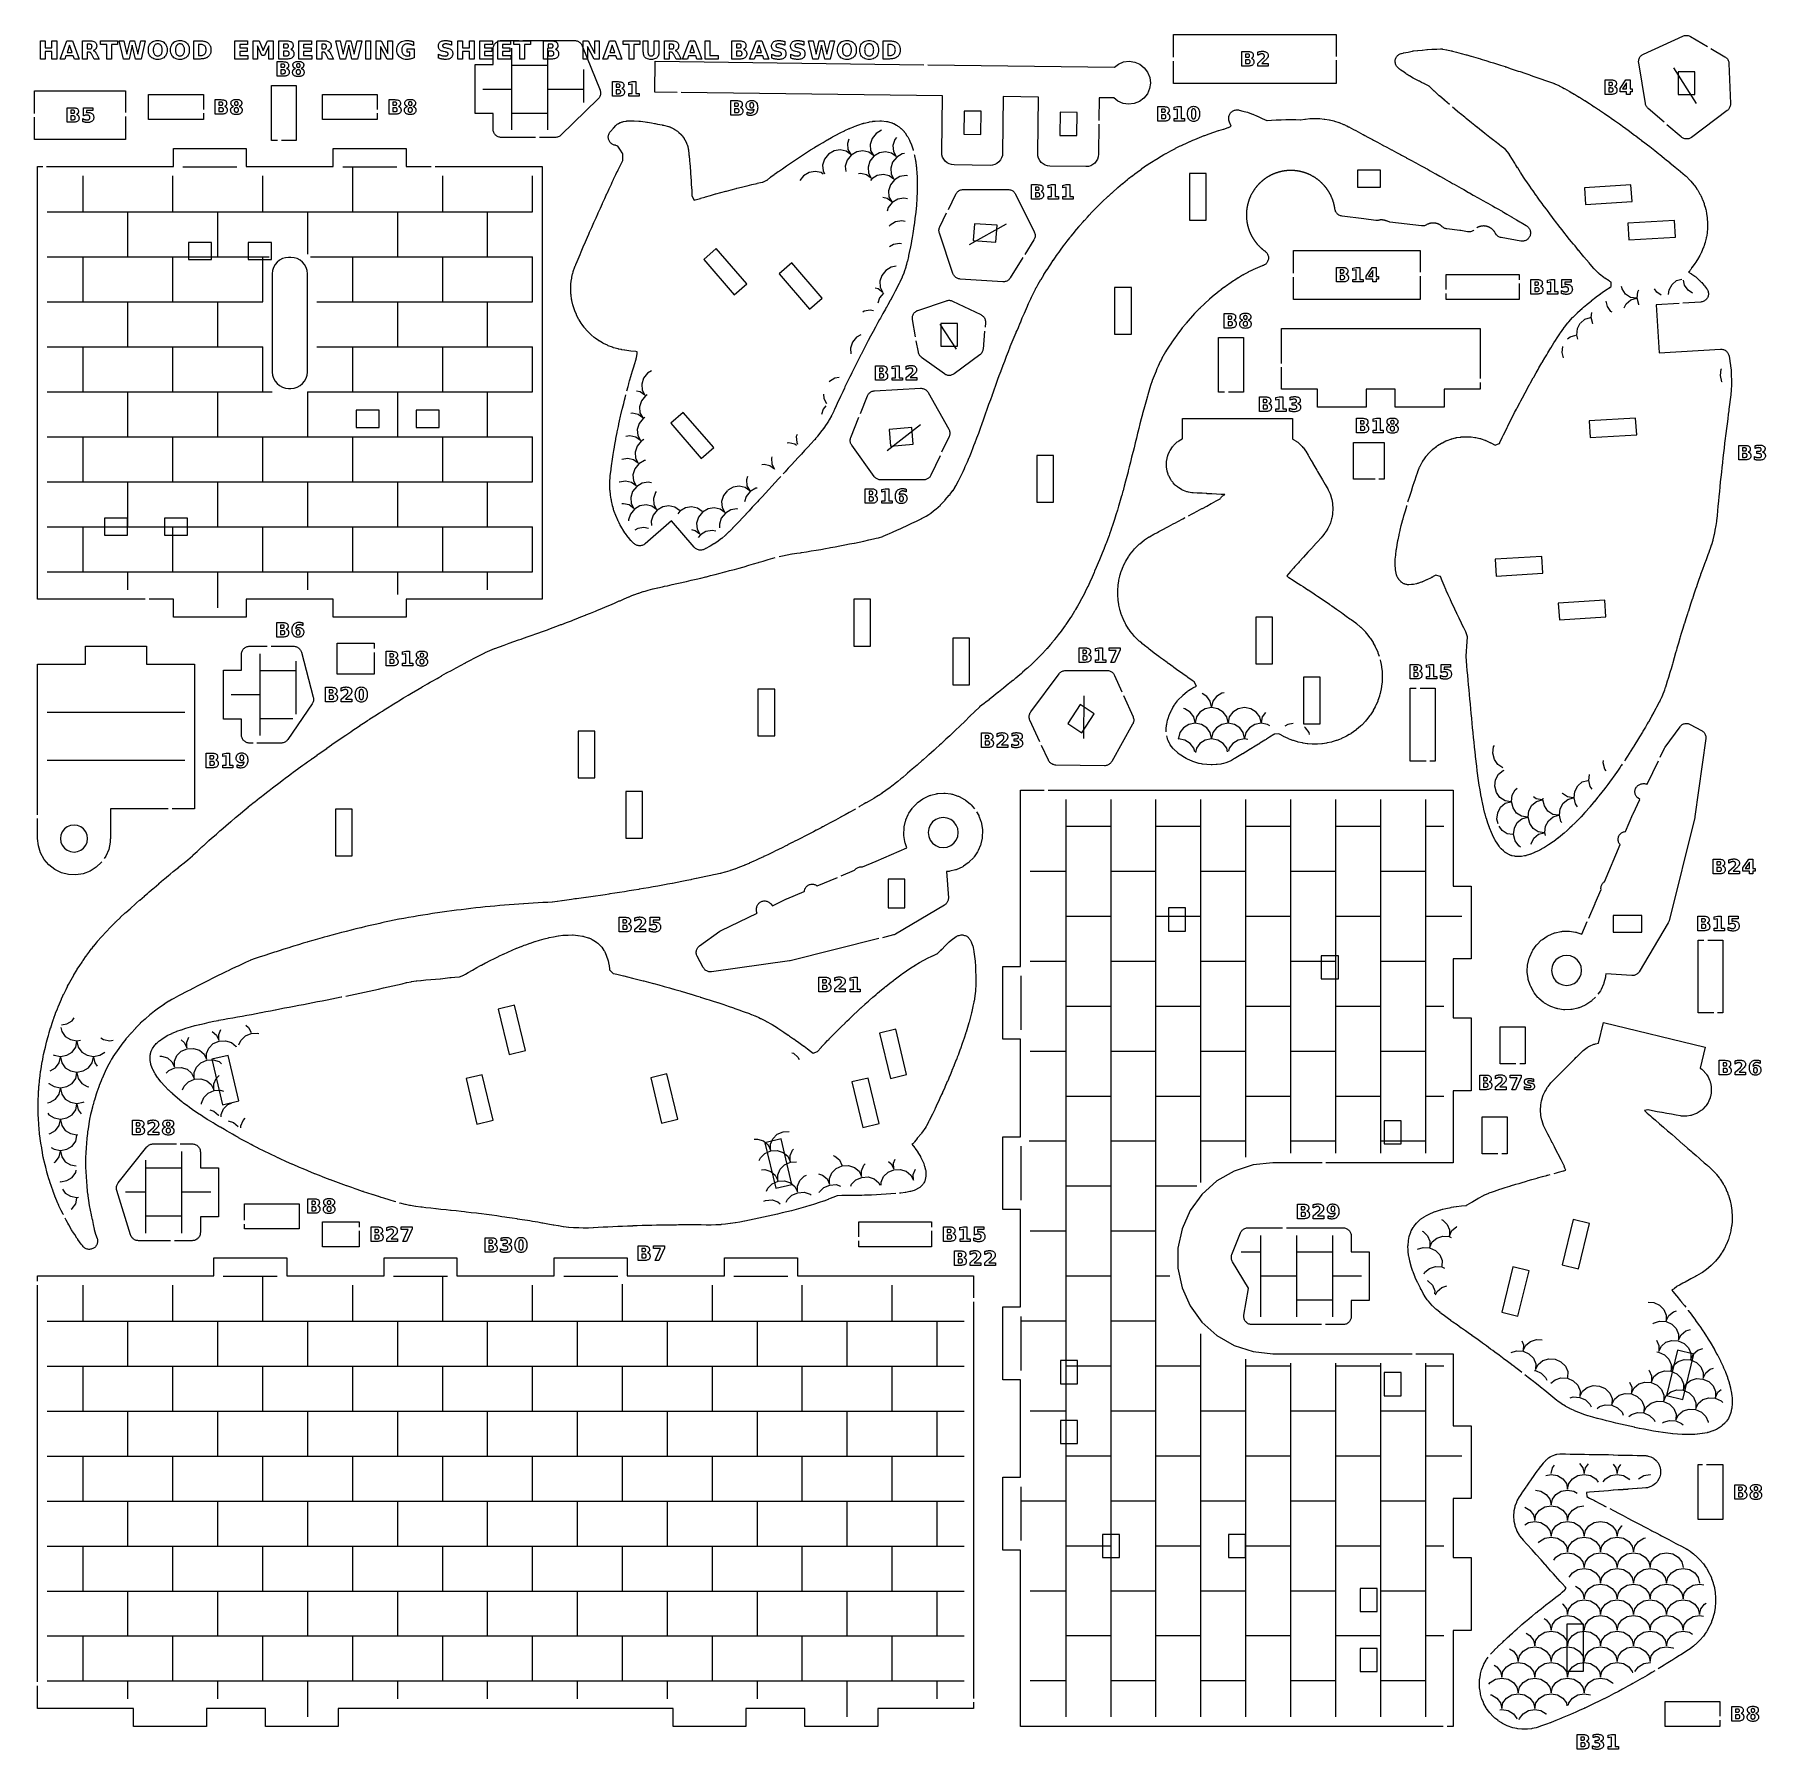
# Model space of a CAD drawing. Header units: millimetres. Extents: x 8 to 297, y 5 to 291.
import ezdxf

# ---------------------------------------------------------------- set-up
doc = ezdxf.new("R2010")
doc.units = ezdxf.units.MM
for name, color, linetype in [('CUT', 1, 'CONTINUOUS'), ('ENGRAVE', 5, 'CONTINUOUS'), ('SCORE', 7, 'CONTINUOUS')]:
    doc.layers.add(name, color=color, linetype=linetype)

msp = doc.modelspace()

# ---------------------------------------------------------------- linework, layer by layer
at = {"layer": 'CUT', "color": 1}
for points in [[(92.0059, 273.925), (86.2982, 273.925), (86.1652, 273.9315), (86.0317, 273.9513), (85.9008, 273.9841), (85.7738, 274.0296), (85.6518, 274.0873), (85.536, 274.1567), (85.4277, 274.237), (85.3277, 274.3277), (85.237, 274.4277), (85.1567, 274.536), (85.0873, 274.6518), (85.0296, 274.7738), (84.9841, 274.9008), (84.9513, 275.0317), (84.9315, 275.1652), (84.925, 275.2982), (84.925, 277.925), (81.925, 277.925), (81.925, 286.075), (84.925, 286.075), (84.925, 288.7018), (84.9315, 288.8348), (84.9513, 288.9683), (84.9841, 289.0992), (85.0296, 289.2262), (85.0873, 289.3482), (85.1567, 289.464), (85.237, 289.5723), (85.3277, 289.6723), (85.4277, 289.763), (85.536, 289.8433), (85.6518, 289.9127), (85.7738, 289.9704), (85.9008, 290.0159), (86.0317, 290.0487), (86.1652, 290.0685), (86.2982, 290.075), (89.2409, 290.075)], [(89.8909, 290.075), (98.5217, 290.075), (98.656, 290.0683), (98.7909, 290.0481), (98.923, 290.0147), (99.0512, 289.9683), (99.1742, 289.9094), (99.2908, 289.8387), (99.3997, 289.7567), (99.5001, 289.6644), (99.5908, 289.5626), (99.6709, 289.4523), (99.7397, 289.3346), (99.7958, 289.2124), (102.7471, 281.8343), (102.7904, 281.7082), (102.8216, 281.5767), (102.8398, 281.4428), (102.8447, 281.3077), (102.8363, 281.1728), (102.8147, 281.0394), (102.7802, 280.9087), (102.7329, 280.7821), (102.6735, 280.6607), (102.6024, 280.5457), (102.5204, 280.4383), (102.4295, 280.3408), (96.2294, 274.3129), (96.1314, 274.2264), (96.0241, 274.1487), (95.9097, 274.0816), (95.7895, 274.0259), (95.6644, 273.982), (95.5357, 273.9504), (95.4046, 273.9313), (95.274, 273.925), (92.6559, 273.925)], [(198.425, 287.3), (198.425, 291.075), (225.575, 291.075), (225.575, 287.45)], [(280.2524, 276.4825), (277.6122, 278.7624), (277.5148, 278.8554), (277.4258, 278.959), (277.3476, 279.0709), (277.2808, 279.19), (277.2262, 279.3152), (277.1843, 279.4451), (277.1559, 279.5768), (276.0378, 286.3702), (276.0225, 286.5057), (276.0208, 286.6439), (276.033, 286.7816), (276.059, 286.9175), (276.0984, 287.05), (276.151, 287.1778), (276.2162, 287.2998), (276.2933, 287.4146), (276.3815, 287.521), (276.48, 287.6181), (276.5877, 287.7048), (276.7035, 287.7802), (276.8247, 287.8428), (283.4037, 290.8298), (283.5243, 290.8778), (283.6506, 290.9145), (283.7799, 290.9389), (283.9109, 290.9509), (284.0425, 290.9503), (284.1734, 290.9371), (284.3025, 290.9115), (284.4285, 290.8737), (284.5503, 290.824), (284.6652, 290.7637), (287.5054, 289.0959)], [(288.0659, 288.7667), (290.4151, 287.3872), (290.5287, 287.3125), (290.6358, 287.2257), (290.7336, 287.1286), (290.8213, 287.0222), (290.8978, 286.9075), (290.9624, 286.7857), (291.0146, 286.6581), (291.0537, 286.5259), (291.0794, 286.3905), (291.0912, 286.255), (291.3379, 279.5634), (291.3364, 279.4329), (291.3222, 279.3013), (291.2954, 279.1718), (291.2563, 279.0453), (291.2052, 278.9233), (291.1426, 278.8067), (291.0691, 278.6966), (290.9854, 278.5942), (290.8922, 278.5002), (290.7918, 278.4168), (284.8468, 273.9445), (284.738, 273.8707), (284.6211, 273.8069), (284.4985, 273.7547), (284.3714, 273.7146), (284.241, 273.687), (284.1086, 273.6721), (283.9753, 273.6701), (283.8425, 273.6811), (283.7114, 273.7048), (283.5832, 273.7411), (283.4591, 273.7897), (283.3403, 273.85), (283.2279, 273.9216), (283.1243, 274.0026), (280.7444, 276.0577)], [(115.6359, 281.4297), (111.8864, 281.4772), (111.9516, 286.6267), (156.7982, 286.0592)], [(157.4482, 286.051), (188.5529, 285.6574), (189.2392, 286.1704), (190.106, 286.5166), (191.0329, 286.6268), (191.9567, 286.4932), (192.8145, 286.1251), (193.5478, 285.5476), (194.1066, 284.7999), (194.4529, 283.9331), (194.563, 283.0061), (194.4295, 282.0823), (194.0614, 281.2245), (193.4838, 280.4912), (192.7362, 279.9324), (191.8693, 279.5861), (190.9424, 279.476), (190.0186, 279.6096), (189.1608, 279.9777), (188.4877, 280.5078), (186.0305, 280.5389), (185.9828, 276.7702)], [(225.575, 286.8), (225.575, 282.925), (198.425, 282.925), (198.425, 286.65)], [(244.4559, 279.4142), (243.6629, 280.098), (243.6534, 280.1063), (243.6439, 280.1146), (243.6355, 280.122), (243.6192, 280.1366), (242.8173, 280.8457), (242.8068, 280.8552), (242.7962, 280.8647), (242.7869, 280.8731), (242.7695, 280.8892), (241.9946, 281.5942), (241.9818, 281.6059), (241.9691, 281.6178), (241.9568, 281.6294), (241.9258, 281.6591), (241.9211, 281.6636), (241.1764, 282.3627), (241.1706, 282.3681), (241.1056, 282.4275), (241.0946, 282.4372), (241.081, 282.4477), (241.0667, 282.4569), (241.0537, 282.4642), (240.2932, 282.8702), (240.2734, 282.8804), (240.2534, 282.8901), (240.2332, 282.8995), (239.9151, 283.0407), (239.8729, 283.0603), (239.8311, 283.0806), (239.7897, 283.1016), (239.4366, 283.2887), (239.4272, 283.2935), (238.6084, 283.7096), (238.6038, 283.7119), (238.5358, 283.7468), (238.4848, 283.7743), (238.4345, 283.803), (238.3847, 283.8327), (237.7805, 284.2121), (237.7737, 284.2163), (237.7669, 284.2204), (237.76, 284.2246), (237.378, 284.4507), (237.3044, 284.4975), (237.2325, 284.5467), (237.1621, 284.5983), (236.9635, 284.754), (236.9405, 284.7712), (236.9171, 284.7878), (236.8933, 284.8039), (236.3752, 285.1368), (236.3151, 285.1778), (236.2841, 285.2002), (236.171, 285.2917), (236.1426, 285.3173), (236.0899, 285.3675), (236.0647, 285.3929), (236.0341, 285.4216), (235.892, 285.5463), (235.8432, 285.5914), (235.82, 285.6139), (235.728, 285.7123), (235.6452, 285.8209), (235.5735, 285.9372), (235.5137, 286.06), (235.4664, 286.1881), (235.432, 286.3203), (235.4109, 286.4552), (235.4033, 286.5916), (235.4093, 286.728), (235.4288, 286.8632), (235.4615, 286.9958), (235.5073, 287.1245), (235.5656, 287.248), (235.6359, 287.3651), (235.7175, 287.4746), (235.8095, 287.5756), (235.9111, 287.6669), (236.0212, 287.7476), (236.1388, 287.8171), (236.2627, 287.8745), (236.3899, 287.9188), (236.4209, 287.9279), (236.4851, 287.945), (236.7297, 288.0036), (236.7529, 288.009), (236.7762, 288.0141), (236.7994, 288.0191), (237.5555, 288.1722), (237.5659, 288.1744), (238.2437, 288.3238), (238.3154, 288.3376), (238.3875, 288.3494), (238.4598, 288.3592), (239.1128, 288.4298), (239.1393, 288.4324), (239.1659, 288.4348), (239.1924, 288.4368), (239.9238, 288.4866), (239.9413, 288.4881), (239.9588, 288.4897), (239.9762, 288.4917), (240.6855, 288.581), (240.7256, 288.5855), (240.7657, 288.5893), (240.8058, 288.5925), (241.4952, 288.6374), (241.5304, 288.6392), (241.5657, 288.6406), (241.601, 288.6415), (242.3262, 288.6504), (242.3415, 288.6508), (242.3567, 288.6513), (242.3719, 288.6521), (242.9596, 288.6886), (243.014, 288.6909), (243.0427, 288.6915), (243.154, 288.6893), (243.2647, 288.678), (243.2933, 288.6739), (243.3473, 288.665), (243.9542, 288.5523), (243.9686, 288.5495), (243.9829, 288.5467), (243.9971, 288.5438), (244.7444, 288.388), (244.7749, 288.3813), (244.8054, 288.3742), (244.8357, 288.3668), (244.9568, 288.3355), (244.9635, 288.3338), (244.9703, 288.332), (244.977, 288.3302), (245.6078, 288.1606), (245.6119, 288.1595), (246.4235, 287.9386), (246.4319, 287.9363), (247.2381, 287.7112), (247.2468, 287.7089), (247.3572, 287.6798), (247.3679, 287.6769), (248.0444, 287.4925), (248.0513, 287.4906), (248.0582, 287.4887), (248.0651, 287.4867), (248.8713, 287.2577), (248.8818, 287.2547), (249.6595, 287.0268), (249.6793, 287.0209), (249.6989, 287.0148), (249.7186, 287.0085), (250.5074, 286.7508), (250.5133, 286.7489), (251.3233, 286.4934), (251.3348, 286.4899), (251.8023, 286.3524), (251.8071, 286.3509), (252.123, 286.2567), (252.1353, 286.253), (252.1475, 286.2492), (252.1597, 286.2454), (252.9599, 285.9899), (252.9616, 285.9894), (253.7608, 285.7331), (253.7726, 285.7292), (253.7843, 285.7253), (253.7961, 285.7214), (253.9147, 285.6809), (253.9199, 285.6791), (254.5975, 285.4447), (254.6036, 285.4426), (255.4242, 285.1684), (255.9249, 285.0047), (255.9278, 285.0038), (256.2344, 284.9028), (256.244, 284.8996), (257.0561, 284.6252), (257.857, 284.3566), (257.8673, 284.3531), (257.8776, 284.3496), (257.8881, 284.3459), (257.9397, 284.3276), (257.9433, 284.3264), (258.6992, 284.0565), (259.5121, 283.7711), (259.8694, 283.6456), (260.3323, 283.4826), (261.157, 283.1926), (261.8133, 282.9655), (261.8169, 282.9642), (261.8904, 282.9386), (261.9451, 282.9181), (261.9993, 282.8965), (262.0531, 282.8737), (262.734, 282.5668), (262.7798, 282.5451), (262.8252, 282.5226), (262.8702, 282.4992), (263.3253, 282.2511), (263.6234, 282.0892), (263.6317, 282.0847), (263.64, 282.0801), (263.6482, 282.0755), (264.4497, 281.6255), (264.4615, 281.6188), (264.4732, 281.6121), (264.4848, 281.6053), (264.6196, 281.5261), (265.2843, 281.1396), (265.2947, 281.1335), (265.3052, 281.1273), (265.3156, 281.1211), (265.8452, 280.8002), (266.1192, 280.636), (266.1288, 280.6303), (266.1383, 280.6245), (266.1478, 280.6186), (266.968, 280.1085), (266.9734, 280.1052), (267.0219, 280.0747), (267.0233, 280.0738), (267.8026, 279.5826), (267.8117, 279.5768), (268.176, 279.3431), (268.6276, 279.0545), (268.6346, 279.05), (268.6414, 279.0456), (268.6483, 279.0411), (269.305, 278.61), (269.4614, 278.5082), (269.4699, 278.5025), (269.4785, 278.4969), (269.4871, 278.4912), (270.3114, 277.9358), (270.3201, 277.9299), (270.396, 277.8779), (270.3991, 277.8757), (271.1494, 277.3584), (271.1549, 277.3547), (271.4599, 277.1421), (271.4636, 277.1395), (271.9879, 276.7716), (271.9927, 276.7682), (272.5052, 276.4052), (272.5095, 276.4021), (272.827, 276.1754), (272.831, 276.1725), (273.5331, 275.6671), (273.5379, 275.6637), (273.6666, 275.5701), (273.6707, 275.5672), (274.5066, 274.955), (274.515, 274.9488), (274.5435, 274.9276), (274.5458, 274.9259), (275.3477, 274.3263), (275.35, 274.3246), (275.5328, 274.1873), (275.5382, 274.1833), (276.1893, 273.6892), (276.1909, 273.688), (276.5087, 273.4461), (276.5145, 273.4417), (277.0313, 273.0438), (277.0324, 273.043), (277.4717, 272.7041), (277.4779, 272.6993), (277.8744, 272.3896), (278.4224, 271.9613), (278.429, 271.9561), (278.717, 271.728), (279.3614, 271.2177), (279.3683, 271.2122), (279.5609, 271.0576), (280.289, 270.4735), (280.2963, 270.4676), (280.4054, 270.3788), (281.2058, 269.7287), (281.2127, 269.723), (281.2493, 269.6929), (282.0945, 268.9971), (282.1122, 268.9825), (282.1182, 268.9775), (282.941, 268.2909), (283.0061, 268.2367), (283.0133, 268.2306), (283.7695, 267.5921), (283.7808, 267.5825), (283.792, 267.5728), (283.8031, 267.5631), (283.8484, 267.5231), (283.8751, 267.4989), (283.9014, 267.4743), (283.9274, 267.4494), (284.5821, 266.8054), (284.6283, 266.7577), (284.6732, 266.7088), (284.7169, 266.6589), (285.2516, 266.0166), (285.2812, 265.9799), (285.31, 265.9426), (285.3382, 265.9049), (285.5045, 265.6739), (285.5153, 265.6586), (285.5261, 265.6432), (285.5367, 265.6277), (285.7942, 265.2479), (285.8206, 265.2074), (285.8463, 265.1664), (285.8712, 265.1249), (286.2474, 264.4731), (286.2711, 264.4301), (286.2941, 264.3867), (286.3162, 264.3429), (286.417, 264.1343), (286.421, 264.1259), (286.425, 264.1176), (286.429, 264.1092), (286.6236, 263.6915), (286.6436, 263.6466), (286.6626, 263.6014), (286.6809, 263.5558), (286.9268, 262.9079), (286.9439, 262.8599), (286.9602, 262.8116), (286.9755, 262.7629), (287.166, 262.1164), (287.1793, 262.0677), (287.1917, 262.0188), (287.2032, 261.9697), (287.3423, 261.3204), (287.3518, 261.2715), (287.3604, 261.2223), (287.3681, 261.173), (287.4504, 260.5734), (287.4576, 260.5201), (287.4634, 260.4712), (287.4683, 260.4222), (287.4722, 260.3731), (287.513, 259.7167), (287.5152, 259.6675), (287.5164, 259.6183), (287.5167, 259.569), (287.5161, 259.5137), (287.5087, 258.91), (287.5072, 258.8602), (287.5047, 258.8103), (287.5013, 258.7605), (287.4438, 258.0991), (287.4384, 258.0489), (287.4322, 257.9988), (287.4249, 257.9489), (287.316, 257.2837), (287.3068, 257.2336), (287.2967, 257.1837), (287.2856, 257.1339), (287.1218, 256.4605), (287.1093, 256.413), (287.096, 256.3658), (287.0818, 256.3188), (286.9403, 255.8802), (286.9375, 255.8714), (286.9345, 255.8626), (286.9316, 255.8538), (286.8574, 255.6343), (286.8409, 255.5881), (286.8235, 255.5422), (286.8052, 255.4966), (286.5127, 254.8032), (286.493, 254.759), (286.4726, 254.7151), (286.4514, 254.6717), (286.243, 254.2628), (286.2343, 254.2462), (286.2256, 254.2296), (286.2167, 254.2131), (286.0803, 253.9633), (286.057, 253.9223), (286.033, 253.8818), (286.0082, 253.8416), (285.5541, 253.1333), (285.5177, 253.0795), (285.48, 253.0266), (285.441, 252.9745), (284.8702, 252.2502), (284.8607, 252.2376), (284.8549, 252.2288), (284.8393, 252.1797), (284.8359, 252.1693), (284.8251, 252.1364), (284.7758, 252.0085), (284.713, 251.8845), (284.638, 251.7674), (284.5527, 251.6601), (284.5293, 251.6335), (284.4834, 251.5839), (284.346, 251.4429), (284.7176, 251.2321), (284.7694, 251.2011), (284.8205, 251.1691), (284.8708, 251.1358), (285.3895, 250.7762), (285.4084, 250.7628), (285.4272, 250.7493), (285.4459, 250.7356), (285.5529, 250.6559), (285.6116, 250.6094), (285.669, 250.5614), (285.7251, 250.5117), (286.2453, 250.0243), (286.2622, 250.0081), (286.279, 249.9918), (286.2957, 249.9754), (286.4562, 249.8141), (286.4861, 249.783), (286.5155, 249.7515), (286.5444, 249.7195), (286.9178, 249.2924), (286.9505, 249.2536), (286.9824, 249.2141), (287.0136, 249.174), (287.3476, 248.7278), (287.3663, 248.7021), (287.3847, 248.6763), (287.4029, 248.6502), (287.4262, 248.6158), (287.4966, 248.4996), (287.5558, 248.3753), (287.6023, 248.2457), (287.6356, 248.1121), (287.6554, 247.9758), (287.6615, 247.8383), (287.6538, 247.7008), (287.6323, 247.5648), (287.5974, 247.4316), (287.5493, 247.3025), (287.4886, 247.179), (287.4158, 247.0621), (287.3316, 246.9531), (287.237, 246.853), (287.1329, 246.7629), (287.0203, 246.6837), (286.9003, 246.6161), (286.7742, 246.5609), (286.6431, 246.5186), (286.5085, 246.4896), (286.3736, 246.4744), (283.4129, 246.2904)], [(8.425, 277.9373), (8.425, 281.7123), (23.575, 281.7123), (23.575, 278.0873)], [(36.575, 277.95), (36.575, 276.925), (27.425, 276.925), (27.425, 281.075), (36.575, 281.075), (36.575, 278.6)], [(48.95, 273.425), (47.925, 273.425), (47.925, 282.575), (52.075, 282.575), (52.075, 273.425), (49.6, 273.425)], [(65.575, 277.95), (65.575, 276.925), (56.425, 276.925), (56.425, 281.075), (65.575, 281.075), (65.575, 278.6)], [(185.9746, 276.1202), (185.9112, 271.111), (185.8666, 270.7103), (185.7436, 270.3225), (185.5473, 269.9662), (185.2852, 269.655), (184.9675, 269.4009), (184.6063, 269.2136), (184.2155, 269.1005), (183.8138, 269.066), (177.8069, 269.1421), (177.4063, 269.1866), (177.0185, 269.3097), (176.6621, 269.506), (176.3509, 269.768), (176.0968, 270.0858), (175.9096, 270.447), (175.7964, 270.8378), (175.762, 271.2394), (175.8813, 280.6673), (170.0318, 280.7414), (169.9125, 271.3134), (169.8679, 270.9128), (169.7449, 270.525), (169.5485, 270.1686), (169.2865, 269.8574), (168.9688, 269.6033), (168.6076, 269.4161), (168.2168, 269.3029), (167.8151, 269.2685), (161.8082, 269.3445), (161.4075, 269.3891), (161.0197, 269.5121), (160.6634, 269.7084), (160.3522, 269.9705), (160.0981, 270.2882), (159.9109, 270.6494), (159.7977, 271.0402), (159.7633, 271.4419), (159.8826, 280.8698), (116.2858, 281.4215)], [(23.575, 277.4373), (23.575, 273.5623), (8.425, 273.5623), (8.425, 277.2873)], [(132.6213, 204.0162), (133.177, 204.1395), (133.1914, 204.1426), (133.9728, 204.307), (133.9978, 204.3121), (134.7627, 204.4578), (134.8122, 204.4663), (135.5879, 204.5842), (136.1743, 204.674), (136.3869, 204.7069), (137.1856, 204.8324), (137.9854, 204.9614), (138.7846, 205.0935), (139.5841, 205.2296), (140.3846, 205.3699), (140.9647, 205.4737), (141.1847, 205.5134), (141.9837, 205.6598), (142.7834, 205.8097), (143.5821, 205.9629), (144.3834, 206.1212), (145.1406, 206.2732), (145.1831, 206.2818), (145.9796, 206.4464), (146.7837, 206.6191), (147.5807, 206.7911), (148.3804, 206.968), (148.8414, 207.0726), (149.1557, 207.1451), (149.204, 207.1583), (149.944, 207.3943), (150.0021, 207.4161), (150.7668, 207.7486), (151.039, 207.8686), (151.5658, 208.1007), (152.3654, 208.459), (152.8241, 208.6682), (153.1653, 208.8236), (153.9639, 209.193), (154.5465, 209.4678), (154.765, 209.5709), (155.5623, 209.9518), (156.2074, 210.267), (156.357, 210.3404), (156.3747, 210.3494), (157.1396, 210.7557), (157.1834, 210.7813), (157.6136, 211.0577), (157.6283, 211.0675), (157.9427, 211.2826), (157.9689, 211.3016), (158.6876, 211.8513), (158.7067, 211.8664), (158.7396, 211.8938), (158.7614, 211.9128), (159.5415, 212.625), (159.5554, 212.638), (159.5632, 212.6456), (159.5779, 212.6604), (160.3301, 213.4429), (160.3413, 213.455), (160.3495, 213.4643), (161.0103, 214.2399), (161.0234, 214.2557), (161.139, 214.401), (161.1431, 214.4063), (161.6205, 215.0199), (161.6545, 215.0681), (161.9292, 215.5017), (161.942, 215.5229), (162.1179, 215.827), (162.1285, 215.846), (162.5453, 216.6295), (162.5506, 216.6397), (162.7314, 216.9957), (162.7345, 217.0017), (162.945, 217.4277), (162.9497, 217.4376), (163.3227, 218.2276), (163.3263, 218.2355), (163.5314, 218.6863), (163.6855, 219.0264), (163.6891, 219.0345), (164.0339, 219.8256), (164.0373, 219.8334), (164.3305, 220.5324), (164.3312, 220.5341), (164.3686, 220.6229), (164.6971, 221.4248), (164.6997, 221.4313), (165.0134, 222.2228), (165.1299, 222.5233), (165.1304, 222.5246), (165.3238, 223.0222), (165.6277, 223.8221), (165.9263, 224.6252), (166.2207, 225.4209), (166.5107, 226.2242), (166.7292, 226.8334), (166.7969, 227.0229), (167.0797, 227.8229), (167.36, 228.6243), (167.529, 229.1062), (167.5295, 229.1077), (167.6406, 229.4236), (167.6416, 229.4263), (167.9243, 230.2241), (167.925, 230.226), (168.2088, 231.0232), (168.2102, 231.0273), (168.3292, 231.3581), (168.3297, 231.3595), (168.4966, 231.822), (168.7813, 232.6244), (169.0628, 233.4205), (169.0662, 233.43), (169.1292, 233.604), (169.1298, 233.6055), (169.3538, 234.2217), (169.3568, 234.23), (169.6505, 235.0217), (169.654, 235.0309), (169.9296, 235.7574), (169.9302, 235.7589), (169.955, 235.8242), (170.2565, 236.6252), (170.2575, 236.6278), (170.5579, 237.4209), (170.5625, 237.4329), (170.7298, 237.8619), (170.7305, 237.8637), (170.8702, 238.2205), (170.8759, 238.235), (171.1949, 239.0226), (171.1998, 239.0344), (171.5289, 239.8251), (171.855, 240.6218), (171.8608, 240.6358), (172.1924, 241.4205), (172.2004, 241.4389), (172.3309, 241.7353), (172.3318, 241.7374), (172.545, 242.2192), (172.5534, 242.2392), (172.8677, 243.0234), (172.8716, 243.0329), (173.1303, 243.6646), (173.1309, 243.6658), (173.1943, 243.8203), (173.2016, 243.8376), (173.5392, 244.6279), (173.5406, 244.6312), (173.8816, 245.4235), (173.8873, 245.4365), (173.9311, 245.5353), (173.9318, 245.5368), (174.2356, 246.2203), (174.2453, 246.2417), (174.6109, 247.0267), (174.6158, 247.0372), (174.7297, 247.2763), (174.7352, 247.2877), (175.0001, 247.8307), (175.0024, 247.8353), (175.3815, 248.6049), (175.4125, 248.664), (175.5297, 248.8747), (175.5399, 248.8927), (175.8523, 249.4343), (175.8562, 249.441), (176.3166, 250.2287), (176.3281, 250.248), (176.3352, 250.2597), (176.3367, 250.2622), (176.8056, 251.0307), (176.8166, 251.0483), (177.1358, 251.5537), (177.1375, 251.5563), (177.3131, 251.8329), (177.323, 251.8483), (177.8409, 252.6399), (177.8426, 252.6424), (177.9349, 252.7828), (177.94, 252.7905), (178.3706, 253.4355), (178.3793, 253.4484), (178.737, 253.9709), (178.7394, 253.9744), (178.9185, 254.2344), (178.9306, 254.2516), (179.4907, 255.0376), (179.4998, 255.0501), (179.5364, 255.1003), (179.5428, 255.109), (180.0867, 255.8413), (180.0921, 255.8485), (180.3364, 256.1729), (180.3443, 256.1833), (180.697, 256.6423), (180.7026, 256.6495), (181.1364, 257.2062), (181.1458, 257.2181), (181.3255, 257.4433), (181.3313, 257.4506), (181.9378, 258.2001), (181.9461, 258.2104), (181.9737, 258.2437), (181.9808, 258.2522), (182.6431, 259.0411), (182.6559, 259.0561), (182.7417, 259.1553), (182.745, 259.1591), (183.3414, 259.8433), (183.3525, 259.8559), (183.5412, 260.0671), (183.5473, 260.0738), (184.0669, 260.6473), (184.0728, 260.6537), (184.3394, 260.9442), (184.3508, 260.9565), (184.8139, 261.4484), (184.8199, 261.4547), (185.1406, 261.7911), (185.1515, 261.8023), (185.588, 262.2495), (185.5941, 262.2556), (185.9412, 262.6067), (185.9528, 262.6183), (186.3909, 263.0505), (186.3971, 263.0565), (186.7403, 263.3909), (186.7561, 263.406), (187.229, 263.8518), (187.2352, 263.8576), (187.5447, 264.1457), (187.5536, 264.1539), (188.0974, 264.6509), (188.1078, 264.6603), (188.3477, 264.8749), (188.3526, 264.8793), (188.997, 265.4502), (189.0113, 265.4627), (189.1487, 265.581), (189.1537, 265.5853), (189.9315, 266.2481), (189.954, 266.2669), (190.7441, 266.9109), (190.7623, 266.9255), (190.9292, 267.0568), (190.935, 267.0613), (191.5455, 267.5361), (191.5636, 267.55), (191.9738, 267.858), (191.9795, 267.8622), (192.352, 268.1388), (192.3589, 268.1439), (193.0563, 268.6547), (193.0731, 268.6668), (193.1552, 268.725), (193.1582, 268.7272), (193.9407, 269.2788), (193.9751, 269.3022), (194.216, 269.4611), (194.221, 269.4643), (194.7472, 269.8079), (194.7724, 269.824), (195.4737, 270.2598), (195.4871, 270.268), (195.5608, 270.3127), (196.3477, 270.7883), (196.3765, 270.8053), (196.8298, 271.064), (196.8339, 271.0664), (197.1509, 271.2458), (197.1768, 271.2602), (197.9641, 271.6832), (198.301, 271.8638), (198.3098, 271.8686), (198.755, 272.1031), (198.7764, 272.1141), (199.5496, 272.5038), (199.5852, 272.521), (199.8962, 272.6664), (199.903, 272.6696), (200.3675, 272.8835), (201.1549, 273.2479), (201.1839, 273.2609), (201.6612, 273.4682), (201.6641, 273.4695), (201.9542, 273.5946), (201.9885, 273.6088), (202.7719, 273.9214), (203.5522, 274.233), (203.5949, 274.2492), (203.6529, 274.2701), (203.6554, 274.271), (204.3646, 274.525), (204.3861, 274.5325), (205.1737, 274.7996), (205.1784, 274.8011), (205.9482, 275.059), (206.008, 275.0775), (206.76, 275.2908), (206.7945, 275.3017), (207.5494, 275.565), (207.5693, 275.5728), (207.5885, 275.5822), (208.0542, 275.8335), (207.7728, 276.4944), (207.715, 276.6597), (207.6796, 276.7868), (207.6506, 276.9145), (207.6338, 277.0462), (207.6298, 277.1789), (207.6387, 277.3114), (207.6602, 277.4424), (207.6943, 277.5707), (207.7407, 277.6951), (207.7987, 277.8145), (207.8681, 277.9277), (207.948, 278.0337), (208.0378, 278.1315), (208.1366, 278.2202), (208.2435, 278.299), (208.3575, 278.367), (208.4775, 278.4238), (208.6024, 278.4687), (208.7311, 278.5014), (208.8623, 278.5215), (208.9931, 278.5287), (209.0317, 278.529), (209.1487, 278.5248), (209.2666, 278.5103), (209.3812, 278.486), (210.0147, 278.3228), (210.213, 278.273), (210.7397, 278.1418), (210.9026, 278.09), (211.6137, 277.8125), (211.6423, 277.8009), (212.3955, 277.4868), (212.4632, 277.4564), (213.2254, 277.0876), (213.2384, 277.0815), (214.0001, 276.7348), (214.014, 276.7294), (214.0289, 276.7296), (214.7902, 276.7808), (214.7987, 276.7814), (215.5626, 276.8435), (215.629, 276.8472), (216.3936, 276.8712), (216.4008, 276.8714), (217.1657, 276.9045), (217.2315, 276.9057), (217.9986, 276.9011), (218.7756, 276.8986), (218.8278, 276.8974), (219.5684, 276.866), (219.5955, 276.8662), (219.6224, 276.8692), (220.3507, 276.9867), (220.4301, 276.9971), (221.1506, 277.0694), (221.2396, 277.0753), (221.9554, 277.0992), (222.0446, 277.0992), (222.7604, 277.0753), (222.8494, 277.0694), (223.5654, 276.9975), (223.6542, 276.9856), (224.3706, 276.8647), (224.4587, 276.8468), (225.1715, 276.6766), (225.2631, 276.6513), (225.9807, 276.4251), (226.0683, 276.394), (226.789, 276.1103), (226.8693, 276.0757), (227.3002, 275.8726), (227.3216, 275.8623), (227.6134, 275.7184), (227.6549, 275.697), (228.4351, 275.2778), (228.8279, 275.0664), (228.8292, 275.0657), (229.2334, 274.8476), (230.0341, 274.4192), (230.0368, 274.4178), (230.3176, 274.2668), (230.8334, 273.9909), (230.8375, 273.9887), (231.632, 273.5602), (231.8077, 273.4667), (231.8099, 273.4656), (232.4337, 273.1325), (233.233, 272.7084), (233.2376, 272.7059), (233.311, 272.6666), (233.313, 272.6656), (234.0336, 272.278), (234.8041, 271.8668), (234.8066, 271.8655), (234.8332, 271.8512), (234.8379, 271.8486), (235.6342, 271.4175), (236.286, 271.0666), (236.2882, 271.0654), (236.4343, 270.9865), (237.2326, 270.5572), (237.2388, 270.5539), (237.7662, 270.2667), (238.0349, 270.1212), (238.8317, 269.6913), (239.2542, 269.4669), (239.6313, 269.2675), (239.6392, 269.2634), (240.4253, 268.8412), (240.4468, 268.8294), (240.7369, 268.6667), (240.7416, 268.664), (241.2348, 268.3847), (242.0356, 267.9351), (242.0379, 267.9338), (242.1572, 267.8665), (242.1617, 267.864), (242.8342, 267.4812), (243.5706, 267.0668), (243.5758, 267.0638), (243.6353, 267.03), (244.4328, 266.5796), (244.4415, 266.5746), (244.9788, 266.2658), (245.2317, 266.1213), (246.0355, 265.6717), (246.038, 265.6703), (246.4013, 265.4661), (246.833, 265.2245), (246.8407, 265.2202), (247.6326, 264.7703), (247.8171, 264.6672), (247.824, 264.6634), (248.4326, 264.3188), (249.2311, 263.8743), (249.2425, 263.868), (250.0329, 263.4179), (250.6585, 263.0676), (250.6665, 263.063), (250.8369, 262.966), (251.6349, 262.5121), (252.0687, 262.2674), (252.0765, 262.263), (252.4347, 262.0577), (253.2351, 261.6038), (253.2391, 261.6015), (253.4755, 261.4663), (253.48, 261.4637), (254.0328, 261.1448), (254.8352, 260.6902), (254.8389, 260.6881), (254.8674, 260.6719), (254.8923, 260.6573), (255.6382, 260.21), (256.2123, 259.8651), (256.2151, 259.8634), (256.4358, 259.7301), (256.4421, 259.7263), (257.2374, 259.2399), (257.3278, 259.185), (257.4387, 259.1099), (257.5431, 259.023), (257.6384, 258.9263), (257.7236, 258.8206), (257.7981, 258.7071), (257.861, 258.5867), (257.9117, 258.4608), (257.9497, 258.3304), (257.9747, 258.1969), (257.9864, 258.0616), (257.9847, 257.9259), (257.9697, 257.7909), (257.9414, 257.6581), (257.9001, 257.5287), (257.8463, 257.4041), (257.7804, 257.2853), (257.7031, 257.1737), (257.6152, 257.0701), (257.5176, 256.9758), (257.4111, 256.8916), (257.2968, 256.8182), (257.1758, 256.7565), (257.0494, 256.7071), (256.9186, 256.6703), (256.7849, 256.6466), (256.6495, 256.6363), (256.5138, 256.6393), (256.3808, 256.6555), (253.0982, 257.2206), (252.9622, 257.2513), (252.8282, 257.2964), (252.6996, 257.355), (252.5777, 257.4265), (252.4637, 257.5102), (252.359, 257.6051), (252.2645, 257.7102), (252.1814, 257.8245), (252.1114, 257.9451), (252.0981, 257.971), (252.091, 257.9843), (252.0756, 258.0126), (252.0682, 258.0257), (252.0194, 258.1102), (252.0037, 258.1358), (251.9687, 258.19), (251.9518, 258.2149), (251.8999, 258.2873), (251.8817, 258.3113), (251.8416, 258.3618), (251.8223, 258.3849), (251.7635, 258.4519), (251.7431, 258.474), (251.6982, 258.5203), (251.6767, 258.5414), (251.6117, 258.6022), (251.5892, 258.6223), (251.54, 258.6639), (251.5165, 258.6828), (251.4458, 258.737), (251.4214, 258.7547), (251.3684, 258.7913), (251.3432, 258.8078), (251.2675, 258.8548), (251.2415, 258.87), (251.1851, 258.9013), (251.1584, 258.9152), (251.0785, 258.9545), (251.0511, 258.9671), (250.9919, 258.9927), (250.964, 259.0039), (250.8806, 259.0352), (250.8521, 259.0451), (250.7907, 259.0647), (250.7618, 259.0732), (250.6757, 259.0961), (250.6464, 259.1031), (250.5834, 259.1166), (250.5538, 259.1222), (250.4659, 259.1365), (250.4361, 259.1406), (250.372, 259.1479), (250.342, 259.1505), (250.2531, 259.1562), (250.223, 259.1574), (250.1585, 259.1583), (250.1284, 259.158), (250.0394, 259.1549), (250.0093, 259.1531), (249.9451, 259.1476), (249.9151, 259.1444), (249.8268, 259.1325), (249.7971, 259.1278), (249.7337, 259.1161), (249.7042, 259.1099), (249.6175, 259.0895), (249.5884, 259.0819), (249.5264, 259.064), (249.4977, 259.0549), (249.4134, 259.0261), (249.3852, 259.0156), (249.3253, 258.9917), (249.2976, 258.9799), (249.2166, 258.9429), (249.1895, 258.9298), (249.1322, 258.9001), (249.1058, 258.8856), (249.0496, 258.853)], [(237.5343, 213.1371), (237.5795, 213.2855), (237.5827, 213.2958), (237.8359, 214.1035), (237.8389, 214.1131), (238.0513, 214.7731), (238.0526, 214.7771), (238.1003, 214.9236), (238.3646, 215.7401), (238.3669, 215.7469), (238.6346, 216.5586), (238.6351, 216.5602), (238.7251, 216.8321), (238.7263, 216.8358), (238.9075, 217.3776), (238.9102, 217.3856), (239.1755, 218.1629), (239.1838, 218.1863), (239.1922, 218.2096), (239.2009, 218.2329), (239.3969, 218.7442), (239.4044, 218.7632), (239.412, 218.7821), (239.4197, 218.801), (239.4796, 218.9439), (239.5038, 218.9983), (239.5292, 219.0521), (239.5558, 219.1053), (239.9167, 219.789), (239.9428, 219.8362), (239.9699, 219.8829), (239.998, 219.9291), (240.1048, 220.0969), (240.1238, 220.1259), (240.1431, 220.1547), (240.1628, 220.1832), (240.492, 220.6459), (240.5212, 220.6854), (240.5511, 220.7243), (240.5817, 220.7627), (240.8371, 221.071), (240.8661, 221.1049), (240.8957, 221.1383), (240.9258, 221.1712), (241.255, 221.5186), (241.2827, 221.547), (241.3109, 221.5751), (241.3395, 221.6027), (241.5834, 221.8311), (241.6227, 221.8666), (241.6628, 221.9013), (241.7036, 221.9351), (242.2933, 222.4058), (242.3167, 222.4241), (242.3305, 222.4346), (242.3976, 222.4826), (242.4359, 222.5082), (242.4805, 222.5368), (243.1094, 222.9225), (243.1642, 222.9543), (243.2196, 222.9848), (243.2759, 223.014), (243.8706, 223.3052), (243.9375, 223.3357), (244.0051, 223.3644), (244.0736, 223.3912), (244.6778, 223.6085), (244.7374, 223.6284), (244.7974, 223.6468), (244.8578, 223.6639), (245.4704, 223.8212), (245.532, 223.8355), (245.5938, 223.8483), (245.656, 223.8597), (246.2691, 223.9566), (246.3319, 223.9651), (246.3949, 223.972), (246.458, 223.9774), (247.0736, 224.0157), (247.137, 224.0181), (247.2003, 224.019), (247.2637, 224.0185), (247.884, 223.9981), (247.9472, 223.9946), (248.0101, 223.9895), (248.073, 223.983), (248.7004, 223.9027), (248.7625, 223.8933), (248.8243, 223.8824), (248.8859, 223.87), (249.5123, 223.7291), (249.5836, 223.711), (249.6542, 223.691), (249.7244, 223.669), (250.3506, 223.4537), (250.41, 223.4317), (250.4688, 223.4082), (250.5272, 223.3834), (251.207, 223.0749), (251.2492, 223.0549), (251.2911, 223.0341), (251.3324, 223.0126), (251.366, 222.9945), (252.061, 222.6212), (252.0725, 222.6154), (252.0846, 222.6196), (252.7791, 222.8776), (252.7948, 222.8839), (252.7952, 222.8841), (252.7954, 222.8844), (252.803, 222.8995), (252.8804, 223.0632), (252.883, 223.0687), (253.2757, 223.8895), (253.2772, 223.8925), (253.4922, 224.3391), (253.4956, 224.3462), (253.6766, 224.7165), (253.6775, 224.7183), (254.0826, 225.5439), (254.2039, 225.7908), (254.2079, 225.799), (254.4941, 226.3715), (254.9065, 227.1975), (254.908, 227.2005), (254.9173, 227.2191), (254.9208, 227.2259), (255.3289, 228.027), (255.6317, 228.6204), (255.6366, 228.63), (255.7537, 228.855), (255.7549, 228.8573), (256.1869, 229.6835), (256.188, 229.6856), (256.3485, 229.9912), (256.3536, 230.0008), (256.6284, 230.5138), (257.0729, 231.3425), (257.0775, 231.351), (257.5271, 232.1747), (257.7819, 232.6438), (257.7852, 232.6498), (257.7885, 232.6557), (257.7918, 232.6617), (257.9825, 233.0044), (258.442, 233.8328), (258.4433, 233.8352), (258.5081, 233.9515), (258.514, 233.9619), (258.9142, 234.6651), (259.231, 235.2222), (259.2375, 235.2335), (259.3908, 235.4972), (259.8747, 236.3278), (259.8767, 236.3312), (259.9559, 236.4662), (259.9624, 236.4771), (260.3736, 237.1633), (260.6765, 237.6708), (260.6803, 237.6771), (260.6842, 237.6835), (260.6881, 237.6899), (260.8762, 237.9973), (261.3835, 238.8311), (261.4041, 238.8653), (261.4079, 238.8715), (261.4117, 238.8778), (261.4155, 238.884), (261.8974, 239.6629), (262.1324, 240.0439), (262.1365, 240.0504), (262.1406, 240.0569), (262.1446, 240.0634), (262.4194, 240.4976), (262.8622, 241.1997), (262.8665, 241.2065), (262.8708, 241.2133), (262.8752, 241.2201), (262.927, 241.3), (262.9411, 241.3214), (262.9554, 241.3426), (262.97, 241.3637), (263.5163, 242.1403), (263.5317, 242.1618), (263.5474, 242.1832), (263.5633, 242.2044), (263.5892, 242.2383), (263.6028, 242.2558), (263.6165, 242.2731), (263.6304, 242.2904), (264.2057, 242.9935), (264.2209, 243.0118), (264.2363, 243.03), (264.2519, 243.048), (264.3475, 243.1567), (264.3544, 243.1645), (264.3614, 243.1723), (264.3684, 243.1801), (264.9978, 243.8737), (265.0833, 243.9681), (265.1008, 243.9871), (265.1185, 244.0059), (265.1364, 244.0246), (265.7995, 244.7029), (265.8178, 244.7213), (265.8308, 244.7341), (265.8637, 244.7654), (265.8773, 244.7779), (265.8974, 244.796), (266.6108, 245.4256), (266.6227, 245.436), (266.6347, 245.4464), (266.6468, 245.4566), (266.8145, 245.5977), (267.3747, 246.0728), (267.3857, 246.0821), (267.3968, 246.0913), (267.408, 246.1004), (267.8572, 246.465), (268.1374, 246.6943), (268.1493, 246.704), (268.1613, 246.7135), (268.1733, 246.7231), (268.8999, 247.2904), (268.914, 247.3012), (268.9282, 247.312), (268.9421, 247.3224), (268.961, 247.3364), (269.6689, 247.8635), (269.682, 247.8732), (269.6952, 247.8828), (269.7085, 247.8923), (270.1628, 248.2136), (270.4338, 248.4068), (270.4498, 248.418), (270.4658, 248.4291), (270.482, 248.4401), (271.2013, 248.9219), (271.2199, 248.9342), (271.2387, 248.9463), (271.2575, 248.9582), (271.4378, 249.0704), (271.445, 249.0752), (271.4453, 249.0838), (271.4565, 249.7874), (271.4565, 249.7911), (271.4533, 249.793), (271.2228, 249.9188), (271.1818, 249.9421), (271.1413, 249.9662), (271.1012, 249.9909), (270.3977, 250.442), (270.3427, 250.4792), (270.2887, 250.5177), (270.2356, 250.5576), (269.5155, 251.1275), (269.4875, 251.1503), (269.4599, 251.1734), (269.4326, 251.1968), (269.4103, 251.2165), (269.3836, 251.2407), (269.3572, 251.2653), (269.3312, 251.2902), (268.6675, 251.9432), (268.628, 251.9837), (268.5893, 252.0251), (268.5515, 252.0673), (267.946, 252.7734), (267.9416, 252.7786), (267.7467, 253.0082), (267.7452, 253.01), (267.3009, 253.5353), (267.2962, 253.5409), (266.8809, 254.0374), (266.8796, 254.0389), (266.6639, 254.2977), (266.6593, 254.3032), (266.0321, 255.0637), (266.0138, 255.0857), (266.01, 255.0903), (265.4074, 255.823), (265.4065, 255.8241), (265.1467, 256.1406), (265.1455, 256.1421), (264.7822, 256.586), (264.7773, 256.5921), (264.278, 257.2096), (264.1648, 257.3497), (264.1585, 257.3576), (263.5574, 258.1137), (263.5552, 258.1165), (263.4085, 258.3021), (263.4052, 258.3062), (262.9565, 258.8783), (262.9545, 258.8809), (262.5375, 259.4152), (262.5346, 259.4189), (262.3608, 259.6433), (262.3568, 259.6485), (261.7738, 260.4087), (261.7684, 260.4157), (261.6646, 260.5529), (261.662, 260.5563), (261.1972, 261.1749), (261.1943, 261.1787), (260.7902, 261.7204), (260.788, 261.7234), (260.6264, 261.9413), (260.6249, 261.9433), (260.0599, 262.708), (260.0538, 262.7164), (259.9132, 262.9097), (259.5069, 263.4668), (259.5028, 263.4725), (259.4987, 263.4782), (259.4946, 263.4839), (259.0356, 264.1274), (258.9526, 264.2433), (258.9471, 264.2511), (258.4111, 265.0115), (258.4073, 265.0168), (258.1566, 265.3762), (257.8753, 265.7802), (257.8691, 265.7891), (257.3567, 266.5378), (257.3513, 266.5458), (257.3459, 266.5538), (257.3405, 266.5619), (257.2746, 266.6613), (256.8379, 267.3203), (256.8327, 267.3282), (256.3892, 268.0079), (256.3349, 268.0912), (256.3297, 268.0992), (255.8475, 268.8507), (255.8424, 268.8586), (255.8374, 268.8666), (255.8324, 268.8746), (255.4975, 269.413), (255.3644, 269.6252), (255.3604, 269.6316), (255.3564, 269.638), (255.3524, 269.6445), (254.8859, 270.4075), (254.8804, 270.4166), (254.606, 270.8733), (254.4413, 271.1468), (254.4338, 271.1587), (254.4114, 271.1899), (254.4025, 271.2009), (253.8149, 271.8976), (253.8041, 271.9099), (253.7725, 271.941), (253.7615, 271.9505), (253.758, 271.9533), (253.7506, 271.9592), (253.7431, 271.9651), (252.9136, 272.6033), (252.9116, 272.6049), (252.8359, 272.6633), (252.8313, 272.667), (252.0619, 273.2668), (251.8913, 273.3973), (251.8842, 273.4028), (251.8771, 273.4083), (251.8701, 273.4138), (251.2183, 273.9266), (250.9426, 274.1391), (250.9347, 274.1452), (250.9268, 274.1514), (250.919, 274.1576), (250.3859, 274.5814), (250.3807, 274.5856), (250.0004, 274.8812), (249.9917, 274.8881), (249.983, 274.8949), (249.9744, 274.9018), (249.5427, 275.2491), (249.5369, 275.2537), (249.0655, 275.6236), (249.0559, 275.6313), (249.0463, 275.639), (249.0367, 275.6467), (248.6991, 275.9219), (248.6927, 275.927), (248.1388, 276.3664), (248.1281, 276.375), (248.1174, 276.3836), (248.1069, 276.3923), (247.8551, 276.6006), (247.8481, 276.6062), (247.2212, 277.1096), (247.2094, 277.1193), (247.1975, 277.129), (247.1859, 277.1386), (247.0106, 277.2861), (247.0029, 277.2925), (246.3143, 277.8532), (246.3011, 277.8641), (246.2879, 277.8751), (246.2751, 277.8859), (246.1656, 277.9799), (246.1571, 277.987), (245.4196, 278.5973), (245.4048, 278.6097), (245.3901, 278.6222), (245.3763, 278.6342), (245.3201, 278.6834), (245.3105, 278.6916), (244.9518, 278.9941)], [(107.2254, 231.6475), (107.4284, 232.3926), (107.5505, 232.8431), (107.5526, 232.8509), (107.5548, 232.8587), (107.557, 232.8664), (107.6857, 233.3198), (107.9461, 234.2356), (107.9503, 234.2505), (107.9523, 234.2574), (107.9544, 234.2648), (107.9565, 234.2723), (108.2139, 235.15), (108.3647, 235.669), (108.3669, 235.6763), (108.369, 235.6836), (108.3712, 235.691), (108.4839, 236.0628), (108.7569, 236.9666), (108.7578, 236.9698), (108.7862, 237.063), (108.7953, 237.0961), (108.8034, 237.1293), (108.8106, 237.1629), (108.9471, 237.8978), (108.9501, 237.9168), (108.9518, 237.9387), (108.9511, 237.9607), (108.9489, 237.9798), (108.92, 238.183), (108.7237, 238.2067), (107.9157, 238.304), (107.9084, 238.3049), (107.9012, 238.3058), (107.8939, 238.3068), (107.5395, 238.3534), (107.5357, 238.3539), (106.8698, 238.4434), (106.8533, 238.4457), (106.837, 238.4481), (106.8206, 238.4507), (106.3637, 238.5236), (106.3349, 238.5286), (106.3062, 238.5338), (106.2775, 238.5394), (105.898, 238.6171), (105.8521, 238.6274), (105.8063, 238.6385), (105.7607, 238.6503), (105.0124, 238.8595), (104.9499, 238.8787), (104.8879, 238.8993), (104.8265, 238.9214), (104.128, 239.1926), (104.0773, 239.2135), (104.027, 239.2354), (103.9772, 239.2584), (103.3398, 239.5681), (103.2876, 239.5949), (103.2359, 239.6229), (103.1849, 239.652), (102.6039, 240.0004), (102.5589, 240.0286), (102.5145, 240.0577), (102.4706, 240.0877), (101.9255, 240.4765), (101.883, 240.5082), (101.8411, 240.5407), (101.7998, 240.574), (101.2967, 240.9968), (101.257, 241.0316), (101.218, 241.067), (101.1797, 241.1033), (100.7163, 241.5597), (100.6796, 241.5973), (100.6437, 241.6355), (100.6085, 241.6745), (100.1838, 242.1643), (100.1501, 242.2046), (100.1173, 242.2456), (100.0853, 242.2872), (99.699, 242.8105), (99.6685, 242.8535), (99.6389, 242.8971), (99.6102, 242.9413), (99.2626, 243.4991), (99.2355, 243.5447), (99.2093, 243.5908), (99.184, 243.6374), (98.8761, 244.2319), (98.8526, 244.2796), (98.83, 244.3277), (98.8085, 244.3762), (98.5457, 245.0007), (98.5241, 245.0553), (98.5037, 245.1103), (98.4845, 245.1659), (98.268, 245.8406), (98.2523, 245.8932), (98.2377, 245.946), (98.2242, 245.9992), (98.0545, 246.729), (98.0413, 246.793), (98.0296, 246.8572), (98.0195, 246.9218), (97.9182, 247.6922), (97.9129, 247.739), (97.9084, 247.7859), (97.9047, 247.8328), (97.8814, 248.2194), (97.8799, 248.2486), (97.8788, 248.2778), (97.878, 248.3071), (97.8709, 248.7345), (97.8709, 248.7754), (97.8714, 248.8163), (97.8726, 248.8571), (97.8974, 249.4125), (97.8996, 249.4496), (97.9022, 249.4867), (97.9054, 249.5238), (97.9412, 249.8791), (97.9449, 249.9122), (97.949, 249.9452), (97.9536, 249.9781), (98.0284, 250.4734), (98.0357, 250.517), (98.0438, 250.5605), (98.0525, 250.6038), (98.1753, 251.1634), (98.181, 251.188), (98.1869, 251.2126), (98.193, 251.2371), (98.2463, 251.4428), (98.2587, 251.4873), (98.2718, 251.5316), (98.2857, 251.5756), (98.5361, 252.3239), (98.5531, 252.3717), (98.571, 252.4192), (98.5898, 252.4663), (98.6888, 252.7013), (98.6921, 252.7091), (98.9098, 253.2169), (99.2578, 254.0266), (99.4123, 254.3923), (99.605, 254.8495), (99.6077, 254.8557), (99.9564, 255.6712), (99.9574, 255.6737), (100.1289, 256.0724), (100.1296, 256.0741), (100.307, 256.4851), (100.309, 256.4897), (100.662, 257.2993), (100.6634, 257.3024), (100.871, 257.7753), (100.872, 257.7773), (101.0182, 258.1089), (101.3726, 258.9189), (101.3749, 258.9242), (101.6243, 259.4876), (101.7318, 259.7315), (101.7324, 259.733), (102.0877, 260.5368), (102.3774, 261.1998), (102.3783, 261.2018), (102.4402, 261.3429), (102.445, 261.3538), (102.8059, 262.1565), (103.1533, 262.9319), (103.1543, 262.9342), (103.1621, 262.9516), (103.1658, 262.9597), (103.1694, 262.9676), (103.1731, 262.9756), (103.5349, 263.7516), (103.9034, 264.5531), (103.9707, 264.7003), (104.2652, 265.348), (104.2692, 265.3567), (104.6377, 266.152), (104.7818, 266.4626), (104.7833, 266.4657), (105.0044, 266.9391), (105.0083, 266.9474), (105.3806, 267.7302), (105.3836, 267.7363), (105.638, 268.2645), (105.6399, 268.2683), (105.7601, 268.5159), (105.7627, 268.521), (106.1413, 269.292), (106.1457, 269.301), (106.529, 270.0669), (106.5327, 270.0744), (106.5404, 270.0913), (106.5464, 270.1079), (106.5487, 270.1257), (106.5496, 270.145), (106.5668, 271.1172), (106.5667, 271.1346), (106.566, 271.143), (106.5622, 271.1505), (106.5531, 271.1653), (106.4725, 271.2899), (106.4606, 271.3087), (106.4488, 271.3276), (106.4372, 271.3465), (106.1649, 271.8), (106.1583, 271.8107), (106.1516, 271.8213), (106.1448, 271.8319), (105.7407, 272.4463), (105.7303, 272.4612), (105.7248, 272.468), (105.717, 272.472), (105.7002, 272.479), (105.3791, 272.6033), (105.3632, 272.609), (105.3446, 272.6143), (105.3202, 272.6187), (105.3177, 272.6191), (105.257, 272.6303), (105.1299, 272.6599), (105.0046, 272.7023), (104.8839, 272.7564), (104.769, 272.822), (104.6609, 272.8982), (104.5606, 272.9845), (104.4691, 273.08), (104.3872, 273.1839), (104.3156, 273.2952), (104.2551, 273.4128), (104.2062, 273.5357), (104.1693, 273.6628), (104.1448, 273.7928), (104.1328, 273.9245), (104.1336, 274.0568), (104.1471, 274.1884), (104.1732, 274.3181), (104.2116, 274.4447), (104.2621, 274.567), (104.324, 274.6839), (104.3969, 274.7943), (104.4789, 274.8958), (104.5002, 274.9197), (104.5073, 274.9278), (104.9961, 275.4963), (105.0085, 275.5106), (105.0211, 275.5247), (105.0337, 275.5388), (105.3753, 275.9142), (105.4177, 275.9586), (105.4405, 275.9815), (105.5325, 276.0655), (105.6332, 276.1419), (105.739, 276.2077), (105.7671, 276.2235), (105.8214, 276.2523), (106.1185, 276.4012), (106.1776, 276.429), (106.2089, 276.4429), (106.3325, 276.4904), (106.46, 276.5256), (106.4935, 276.5331), (106.5575, 276.5459), (106.6469, 276.5614), (106.6583, 276.5635), (106.6697, 276.5657), (106.6811, 276.568), (107.0874, 276.6545), (107.1502, 276.6663), (107.1834, 276.6717), (107.3104, 276.6863), (107.3439, 276.6885), (107.4078, 276.6913), (108.0381, 276.703), (108.0494, 276.7033), (108.0608, 276.7037), (108.0722, 276.7043), (108.1571, 276.709), (108.2457, 276.711), (108.3342, 276.7101), (108.4227, 276.7062), (109.2015, 276.6464), (109.2115, 276.6457), (109.2215, 276.6451), (109.2315, 276.6446), (109.3294, 276.6403), (109.3926, 276.636), (109.4557, 276.6302), (109.5186, 276.6229), (110.2798, 276.5166), (110.2883, 276.5155), (110.2967, 276.5144), (110.3051, 276.5134), (110.5546, 276.4856), (110.601, 276.4796), (110.6472, 276.4728), (110.6933, 276.4652), (111.316, 276.3513), (111.323, 276.35), (111.33, 276.3488), (111.337, 276.3477), (111.8199, 276.2709), (111.8548, 276.2649), (111.8897, 276.2584), (111.9244, 276.2514), (112.3255, 276.1657), (112.3373, 276.1632), (113.1165, 276.0124), (113.1433, 276.0069), (113.1701, 276.0011), (113.1969, 275.9951), (113.3178, 275.9665), (113.3259, 275.9646), (113.334, 275.9626), (113.3421, 275.9606), (114.1569, 275.7572), (114.2069, 275.7436), (114.2331, 275.736), (114.3313, 275.7032), (114.3568, 275.6936), (114.4049, 275.6744), (114.5256, 275.6234), (114.5588, 275.6089), (114.5918, 275.5939), (114.6245, 275.5785), (114.9753, 275.4075), (115.0216, 275.3837), (115.0458, 275.3708), (115.1354, 275.318), (115.1585, 275.3032), (115.2018, 275.2743), (115.6661, 274.9503), (115.7105, 274.9179), (115.7335, 274.9004), (115.8181, 274.8304), (115.8396, 274.8111), (115.8797, 274.7735), (116.263, 274.3992), (116.3018, 274.3597), (116.3218, 274.3384), (116.3944, 274.2548), (116.4126, 274.232), (116.4462, 274.188), (116.7626, 273.7556), (116.7941, 273.7106), (116.8102, 273.6866), (116.8676, 273.5929), (116.8817, 273.5677), (116.9074, 273.5191), (117.1625, 273.0137), (117.1851, 272.9668), (117.1965, 272.9418), (117.236, 272.8456), (117.2454, 272.8198), (117.2623, 272.7706), (117.3821, 272.3992), (117.3927, 272.3646), (117.4029, 272.3299), (117.4126, 272.295), (117.4424, 272.1819), (117.4636, 272.0878), (117.4813, 271.9933), (117.4957, 271.898), (117.5875, 271.0925), (117.589, 271.0788), (117.5904, 271.0652), (117.5918, 271.0515), (117.6077, 270.8811), (117.6084, 270.8734), (117.688, 270.1216), (117.6895, 270.1068), (117.6909, 270.092), (117.6922, 270.0772), (117.7397, 269.507), (117.7404, 269.4997), (117.7751, 269.1357), (117.7763, 269.1218), (117.7775, 269.1079), (117.7786, 269.094), (117.848, 268.1604), (117.8487, 268.1526), (117.8498, 268.139), (117.8508, 268.1266), (117.8519, 268.1126), (117.8528, 268.0986), (117.9163, 267.1181), (117.9164, 267.1161), (117.9341, 266.836), (117.9343, 266.8331), (117.9783, 266.1119), (117.9784, 266.1106), (118.0132, 265.5294), (118.0407, 265.1188), (118.0412, 265.1105), (118.0417, 265.1021), (118.0422, 265.0936), (118.0894, 264.2229), (118.0939, 264.1502), (118.0957, 264.1311), (118.0988, 264.1135), (118.1057, 264.0968), (118.1147, 264.0795), (118.4546, 263.4649), (118.6389, 263.5208), (118.6488, 263.5238), (119.485, 263.7703), (119.4926, 263.7726), (120.2401, 263.9881), (120.2425, 263.9888), (120.3395, 264.0166), (121.1825, 264.2576), (121.189, 264.2594), (122.039, 264.4978), (122.0409, 264.4983), (122.053, 264.5017), (122.0563, 264.5026), (122.8901, 264.7328), (122.8958, 264.7343), (123.7455, 264.9648), (123.7534, 264.967), (123.8357, 264.9887), (123.8397, 264.9898), (124.6122, 265.1917), (124.6172, 265.193), (125.4764, 265.4141), (125.4832, 265.4158), (125.577, 265.4394), (125.5807, 265.4403), (126.3495, 265.6315), (126.3548, 265.6328), (127.2225, 265.8449), (127.283, 265.8599), (127.2866, 265.8608), (128.0961, 266.0602), (128.1012, 266.0615), (128.9655, 266.2709), (128.9768, 266.2735), (129.8153, 266.469), (129.8305, 266.4729), (129.8711, 266.4862), (129.8857, 266.492), (130.5712, 266.786), (130.5875, 266.7935), (130.6054, 266.8035), (130.6223, 266.8152), (130.6362, 266.8265), (131.1647, 267.279), (131.1935, 267.303), (131.2226, 267.3265), (131.252, 267.3496), (131.8072, 267.7736), (131.8344, 267.7938), (131.8618, 267.8137), (131.8895, 267.8332), (132.3685, 268.1619), (132.3737, 268.1655), (132.5085, 268.257), (133.1772, 268.7161), (133.8349, 269.1677), (133.8413, 269.172), (134.5024, 269.6204), (134.5084, 269.6245), (135.1704, 270.0682), (135.1785, 270.0736), (135.8482, 270.5155), (135.8524, 270.5182), (136.5246, 270.9582), (137.1938, 271.3991), (137.202, 271.4044), (137.6959, 271.7246), (137.7063, 271.7313), (137.871, 271.836), (137.8825, 271.8432), (138.5599, 272.264), (138.5675, 272.2687), (138.5749, 272.2732), (138.5824, 272.2778), (139.2613, 272.6873), (139.2671, 272.6907), (139.9637, 273.1061), (139.9652, 273.107), (140.65, 273.5141), (140.6597, 273.5198), (140.6694, 273.5255), (140.6791, 273.5311), (141.3592, 273.9201), (141.3687, 273.9255), (141.3782, 273.9308), (141.3878, 273.9361), (141.5967, 274.0511), (141.6088, 274.0577), (141.621, 274.0643), (141.6332, 274.0707), (142.0868, 274.3083), (142.0957, 274.313), (142.1047, 274.3176), (142.1136, 274.3222), (142.8321, 274.6848), (142.8374, 274.6875), (143.5529, 275.0447), (143.5693, 275.0527), (143.5857, 275.0607), (143.6022, 275.0685), (144.3114, 275.3986), (144.3262, 275.4054), (144.341, 275.4121), (144.3559, 275.4187), (144.4175, 275.4456), (144.4411, 275.4556), (144.4648, 275.4654), (144.4886, 275.475), (145.1085, 275.7176), (145.1194, 275.7218), (145.1304, 275.726), (145.1414, 275.7301), (145.9051, 276.0136), (145.92, 276.019), (145.9349, 276.0244), (145.9499, 276.0296), (146.5291, 276.2292), (146.5669, 276.2416), (146.6048, 276.2534), (146.643, 276.2647), (146.71, 276.2834), (146.7414, 276.2917), (146.7728, 276.2997), (146.8043, 276.3073), (147.6139, 276.4916), (147.6341, 276.496), (147.6544, 276.5003), (147.6747, 276.5044), (148.1657, 276.6003), (148.2123, 276.6086), (148.2589, 276.616), (148.3057, 276.6226), (148.5151, 276.6483), (148.5561, 276.6527), (148.5972, 276.6564), (148.6383, 276.6596), (149.4393, 276.7081), (149.4979, 276.7104), (149.5289, 276.7109), (149.6462, 276.7077), (149.677, 276.7055), (149.7355, 276.7), (150.5457, 276.6064), (150.6325, 276.5935), (150.703, 276.5806), (150.8552, 276.5435), (151.428, 276.3676), (151.4953, 276.345), (151.5304, 276.3322), (151.661, 276.2763), (151.6945, 276.2598), (151.7574, 276.2268), (152.2387, 275.9574), (152.3137, 275.9121), (152.3871, 275.8645), (152.459, 275.8144), (152.6295, 275.6871), (152.6391, 275.6798), (152.8991, 275.482), (152.9446, 275.4458), (152.968, 275.4264), (153.0538, 275.3485), (153.0755, 275.327), (153.1158, 275.2853), (153.4816, 274.8903), (153.5151, 274.8528), (153.5324, 274.8326), (153.595, 274.7539), (153.6107, 274.7325), (153.6397, 274.6914), (153.96, 274.2198), (154.0022, 274.1534), (154.0426, 274.0857), (154.0792, 274.0202), (154.0798, 274.019), (154.3713, 273.4647), (154.3971, 273.413), (154.4218, 273.3607), (154.4454, 273.3079), (154.7101, 272.6777), (154.7292, 272.6296), (154.7474, 272.5812), (154.7647, 272.5323), (154.9877, 271.86), (155.0046, 271.8049), (155.0204, 271.7495), (155.0233, 271.7384)], [(10.4333, 269.075), (31.5917, 269.075), (31.5917, 272.075), (43.7417, 272.075), (43.7417, 269.075), (58.2583, 269.075), (58.2583, 272.075), (70.4083, 272.075), (70.4083, 269.075), (74.5833, 269.075)], [(26.8667, 196.925), (8.925, 196.925), (8.925, 269.075), (9.7833, 269.075)], [(75.2333, 269.075), (93.075, 269.075), (93.075, 196.925), (70.4083, 196.925), (70.4083, 193.925), (58.2583, 193.925), (58.2583, 196.925), (43.7417, 196.925), (43.7417, 193.925), (31.5917, 193.925), (31.5917, 196.925), (27.5167, 196.925)], [(155.1792, 271.1073), (155.2166, 270.9554), (155.2252, 270.9183), (155.2332, 270.8811), (155.2408, 270.8438), (155.3863, 270.0634), (155.39, 270.0439), (155.397, 270.0046), (155.4036, 269.9637), (155.4095, 269.9227), (155.5193, 269.075), (155.5229, 269.0441), (155.5262, 269.0133), (155.5291, 268.9823), (155.5573, 268.6399), (155.6065, 268.0819), (155.6087, 268.0542), (155.6105, 268.0264), (155.6121, 267.9986), (155.6438, 267.3174), (155.6572, 267.0595), (155.6583, 267.034), (155.6592, 267.0084), (155.6598, 266.9828), (155.6727, 266.06), (155.6737, 266.0076), (155.674, 265.9846), (155.674, 265.9611), (155.6738, 265.9376), (155.658, 264.93), (155.6575, 264.9079), (155.6567, 264.8858), (155.6559, 264.8651), (155.6551, 264.8487), (155.6108, 263.8249), (155.6098, 263.8045), (155.6086, 263.7841), (155.6072, 263.7637), (155.602, 263.6934), (155.5332, 262.6947), (155.5318, 262.6754), (155.5302, 262.6561), (155.5284, 262.6368), (155.5212, 262.5633), (155.4256, 261.5379), (155.4239, 261.5202), (155.422, 261.5026), (155.42, 261.4849), (155.417, 261.4601), (155.2921, 260.3814), (155.2892, 260.3558), (155.2874, 260.3405), (155.2854, 260.3248), (155.2834, 260.3092), (155.1487, 259.3239), (155.1258, 259.1522), (155.1237, 259.1377), (155.1216, 259.1232), (155.1195, 259.1087), (154.9905, 258.2832), (154.9355, 257.9251), (154.9334, 257.9118), (154.9312, 257.8984), (154.9289, 257.885), (154.8193, 257.2571), (154.7188, 256.6754), (154.7166, 256.6631), (154.7144, 256.6508), (154.7121, 256.6384), (154.6363, 256.2438), (154.4751, 255.4025), (154.4729, 255.3911), (154.4706, 255.3797), (154.4682, 255.3683), (154.4423, 255.2448), (154.2356, 254.2614), (154.2029, 254.1055), (154.2005, 254.0945), (154.1981, 254.0836), (154.1957, 254.0726), (154.0197, 253.3005), (154.0173, 253.29), (153.8994, 252.7911), (153.8947, 252.7717), (153.8899, 252.7525), (153.8849, 252.7333), (153.792, 252.3865), (153.783, 252.3546), (153.7736, 252.3227), (153.7638, 252.291), (153.507, 251.4932), (153.4961, 251.4607), (153.4848, 251.4285), (153.4731, 251.3963), (153.4451, 251.3225), (153.4397, 251.3085), (153.4342, 251.2945), (153.4286, 251.2806), (153.1749, 250.6544), (153.1608, 250.6211), (153.1463, 250.5879), (153.1313, 250.5549), (152.7939, 249.8366), (152.7852, 249.8184), (152.7763, 249.8003), (152.7673, 249.7822), (152.6593, 249.5691), (152.6542, 249.5593), (152.391, 249.0508), (152.3875, 249.0441), (152.3841, 249.0376), (152.3806, 249.031), (151.9861, 248.2894), (151.6352, 247.6218), (151.6295, 247.6111), (151.5836, 247.5257), (151.5824, 247.5235), (151.1828, 246.7832), (151.1783, 246.7749), (151.1738, 246.7667), (151.1692, 246.7584), (150.7617, 246.0283), (150.5169, 245.5904), (150.5122, 245.582), (150.349, 245.295), (149.9323, 244.5496), (149.5203, 243.8049), (149.517, 243.7989), (149.3803, 243.5451), (149.377, 243.539), (149.1115, 243.052), (148.7078, 242.307), (148.3101, 241.5582), (148.3074, 241.5532), (147.9008, 240.7958), (147.4999, 240.0342), (147.2772, 239.6046), (147.2731, 239.5966), (147.101, 239.27), (146.7054, 238.5112), (146.3105, 237.7394), (146.2816, 237.6823), (146.2775, 237.6744), (145.9193, 236.9789), (145.5272, 236.2007), (145.3227, 235.7911), (145.3195, 235.7848), (145.142, 235.4339), (144.754, 234.6497), (144.4019, 233.9325), (144.3999, 233.9285), (144.3741, 233.8764), (143.9926, 233.0903), (143.617, 232.3061), (143.5287, 232.1187), (143.5252, 232.1112), (143.2415, 231.5185), (142.8689, 230.7259), (142.6847, 230.328), (142.6812, 230.3205), (142.4993, 229.9339), (142.1316, 229.1374), (141.8723, 228.5647), (141.869, 228.5574), (141.7747, 228.3525), (141.7667, 228.3353), (141.7586, 228.3184), (141.7504, 228.3014), (141.3978, 227.5888), (141.3836, 227.5609), (141.3691, 227.5332), (141.3543, 227.5057), (140.9848, 226.8391), (140.9696, 226.8124), (140.9541, 226.7859), (140.9382, 226.7595), (140.8485, 226.6138), (140.8417, 226.6029), (140.5411, 226.1253), (140.5242, 226.0992), (140.5072, 226.0736), (140.4899, 226.048), (140.0699, 225.4445), (140.0516, 225.4189), (140.033, 225.3935), (140.0142, 225.3683), (139.5494, 224.7634), (139.0753, 224.1383), (139.058, 224.116), (139.0405, 224.0939), (139.0227, 224.072), (138.7077, 223.6911), (138.7037, 223.6864), (138.5595, 223.5137), (138.5392, 223.49), (138.5188, 223.4666), (138.498, 223.4434), (137.9893, 222.889), (137.9838, 222.883), (137.4362, 222.2935), (136.8886, 221.7037), (136.342, 221.1151), (136.3409, 221.114), (135.7953, 220.5278), (135.2512, 219.9399), (134.7028, 219.3408), (134.1596, 218.7472), (133.8852, 218.4476), (133.8837, 218.446), (133.617, 218.1558), (133.6145, 218.1531), (133.3311, 217.8465)], [(248.5381, 258.4542), (248.4605, 258.3975), (248.3491, 258.3312), (248.232, 258.2757), (248.1101, 258.2315), (247.9846, 258.199), (247.8567, 258.1784), (247.7273, 258.1699), (247.5978, 258.1737), (247.4709, 258.1894), (246.3322, 258.3854), (246.3246, 258.3867), (246.3083, 258.3893), (246.3007, 258.3905), (246.2469, 258.3983), (246.2393, 258.3994), (246.2229, 258.4016), (246.2152, 258.4026), (244.0388, 258.6652), (243.9149, 258.686), (243.7918, 258.7186), (243.6722, 258.7625), (243.5572, 258.8173), (243.4477, 258.8825), (243.3448, 258.9575), (243.2505, 259.0406), (243.2259, 259.0644), (243.2036, 259.0849), (243.1359, 259.1442), (243.1126, 259.1636), (243.0616, 259.204), (243.0373, 259.2222), (242.9641, 259.2745), (242.939, 259.2915), (242.8842, 259.3266), (242.8582, 259.3424), (242.7802, 259.3871), (242.7535, 259.4016), (242.6955, 259.4311), (242.6681, 259.4442), (242.5861, 259.481), (242.5581, 259.4927), (242.4974, 259.5164), (242.4689, 259.5267), (242.3836, 259.5552), (242.3546, 259.5641), (242.2919, 259.5816), (242.2624, 259.589), (242.1748, 259.6089), (242.145, 259.6149), (242.0809, 259.6261), (242.0508, 259.6306), (241.9616, 259.6417), (241.9314, 259.6447), (241.8665, 259.6495), (241.8362, 259.651), (241.7463, 259.6532), (241.7159, 259.6532), (241.6509, 259.6516), (241.6205, 259.6501), (241.5309, 259.6434), (241.5007, 259.6403), (241.4361, 259.6323), (241.406, 259.6278), (241.3175, 259.6122), (241.2877, 259.6062), (241.2243, 259.5918), (241.1948, 259.5843), (241.1083, 259.56), (241.0792, 259.5511), (241.0175, 259.5305), (240.9889, 259.5201), (240.9052, 259.4874), (240.8772, 259.4757), (240.8178, 259.449), (240.7904, 259.4359), (240.7104, 259.395), (240.6837, 259.3806), (240.6314, 259.3506), (240.521, 259.2937), (240.4042, 259.2465), (240.2836, 259.2102), (240.1602, 259.1851), (240.035, 259.1714), (239.909, 259.1693), (239.7851, 259.1785), (234.5238, 259.8134), (234.3781, 259.8391), (234.2341, 259.8811), (234.0974, 259.9378), (234.046, 259.9624), (233.966, 259.9981), (233.9379, 260.0098), (233.8773, 260.0333), (233.8487, 260.0436), (233.7634, 260.0719), (233.7343, 260.0808), (233.6716, 260.0982), (233.6421, 260.1056), (233.5544, 260.1253), (233.5246, 260.1312), (233.4605, 260.1423), (233.4304, 260.1467), (233.3412, 260.1577), (233.311, 260.1606), (233.2461, 260.1653), (233.2157, 260.1667), (233.1259, 260.1688), (233.0955, 260.1687), (233.0304, 260.1669), (233.0001, 260.1654), (232.9105, 260.1585), (232.8803, 260.1554), (232.8157, 260.1472), (232.7857, 260.1426), (232.6972, 260.1269), (232.6498, 260.1173), (232.5537, 260.1), (232.4361, 260.0886), (232.3178, 260.0874), (232.2014, 260.0962), (230.1824, 260.3373), (230.1673, 260.3392), (226.5339, 260.8151), (226.4015, 260.8392), (226.2704, 260.8768), (226.1436, 260.9272), (226.0224, 260.9899), (225.9081, 261.0643), (225.8016, 261.1497), (225.7042, 261.2452), (225.6167, 261.3499), (225.54, 261.4628), (225.4749, 261.5827), (225.422, 261.7084), (225.3818, 261.8388), (225.3551, 261.9707), (225.3471, 262.0236), (225.342, 262.0522), (225.3307, 262.1286), (225.327, 262.1595), (225.323, 262.1876), (225.313, 262.2473), (225.3079, 262.2743), (225.3019, 262.3085), (225.2974, 262.3355), (225.2863, 262.3951), (225.2806, 262.4219), (225.2739, 262.456), (225.2689, 262.4829), (225.2541, 262.5539), (225.251, 262.5686), (225.2336, 262.6466), (225.2271, 262.673), (225.2191, 262.7068), (225.2132, 262.7336), (225.1988, 262.7925), (225.1917, 262.8189), (225.1831, 262.8526), (225.1767, 262.8792), (225.1611, 262.9378), (225.1532, 262.965), (225.1438, 262.9947), (225.1226, 263.069), (225.1149, 263.0992), (225.1073, 263.1265), (225.0897, 263.1844), (225.0812, 263.2105), (225.0707, 263.2436), (225.0629, 263.2699), (225.0441, 263.3275), (225.0347, 263.3542), (225.0237, 263.3833), (224.9985, 263.4564), (224.9891, 263.4861), (224.9801, 263.5129), (224.9593, 263.5699), (224.9493, 263.5954), (224.9371, 263.6279), (224.9278, 263.6537), (224.9059, 263.7102), (224.8954, 263.7355), (224.8825, 263.7678), (224.8727, 263.7933), (224.8451, 263.8604), (224.8393, 263.8742), (224.8079, 263.9478), (224.7966, 263.9725), (224.7826, 264.0043), (224.7719, 264.0295), (224.7469, 264.0847), (224.735, 264.1094), (224.7204, 264.1409), (224.7092, 264.1659), (224.6831, 264.2206), (224.6703, 264.2459), (224.6556, 264.2734), (224.6212, 264.3425), (224.6081, 264.3708), (224.5956, 264.3962), (224.5676, 264.45), (224.5544, 264.474), (224.5381, 264.5047), (224.5255, 264.529), (224.4965, 264.5822), (224.4823, 264.6067), (224.4661, 264.6333), (224.4279, 264.7005), (224.4133, 264.7281), (224.3995, 264.7527), (224.3686, 264.8049), (224.3541, 264.8281), (224.3361, 264.8578), (224.3222, 264.8815), (224.2903, 264.933), (224.2753, 264.956), (224.2567, 264.9853), (224.2424, 265.0086), (224.203, 265.0695), (224.1947, 265.082), (224.1503, 265.1485), (224.1347, 265.1707), (224.1151, 265.1994), (224.0999, 265.2223), (224.0652, 265.2719), (224.049, 265.2941), (224.0288, 265.3223), (224.0132, 265.3448), (223.9775, 265.3938), (223.9603, 265.4163), (223.9408, 265.4406), (223.8942, 265.5023), (223.8762, 265.5277), (223.8592, 265.5503), (223.8219, 265.598), (223.8045, 265.6192), (223.7828, 265.6464), (223.7659, 265.668), (223.7276, 265.7149), (223.7092, 265.7364), (223.6884, 265.7596), (223.6385, 265.8186), (223.6191, 265.843), (223.601, 265.8647), (223.561, 265.9103), (223.5425, 265.9305), (223.5194, 265.9564), (223.5013, 265.9771), (223.4605, 266.0219), (223.4416, 266.0417), (223.4179, 266.0671), (223.3995, 266.0874), (223.3496, 266.14), (223.3392, 266.1508), (223.2833, 266.208), (223.2638, 266.227), (223.2393, 266.2516), (223.2202, 266.2712), (223.177, 266.3137), (223.157, 266.3324), (223.132, 266.3565), (223.1125, 266.3758), (223.0684, 266.4174), (223.0473, 266.4363), (223.0237, 266.4566), (222.9666, 266.5087), (222.9442, 266.5303), (222.9234, 266.5495), (222.8779, 266.5895), (222.8569, 266.6072), (222.8306, 266.6298), (222.81, 266.648), (222.7637, 266.6871), (222.7417, 266.7048), (222.717, 266.7238), (222.6571, 266.7727), (222.6335, 266.7931), (222.6117, 266.8111), (222.5641, 266.8485), (222.5421, 266.865), (222.5146, 266.8862), (222.4931, 266.9032), (222.4448, 266.9397), (222.4225, 266.9557), (222.3946, 266.9764), (222.3727, 266.9929), (222.314, 267.0354), (222.3018, 267.0442), (222.2364, 267.0901), (222.2138, 267.1052), (222.1851, 267.1249), (222.1627, 267.1407), (222.1124, 267.1745), (222.0893, 267.1892), (222.0603, 267.2083), (222.0376, 267.2237), (221.9866, 267.2564), (221.9625, 267.2712), (221.9355, 267.2868), (221.8698, 267.3275), (221.8438, 267.3446), (221.8198, 267.3597), (221.7677, 267.3907), (221.7439, 267.4041), (221.7138, 267.4216), (221.6903, 267.4357), (221.6376, 267.4656), (221.6127, 267.479), (221.5849, 267.4931), (221.5171, 267.5301), (221.4901, 267.5458), (221.4654, 267.5595), (221.4117, 267.5876), (221.3871, 267.5998), (221.3562, 267.6155), (221.3319, 267.6283), (221.2777, 267.6553), (221.2528, 267.667), (221.2216, 267.6821), (221.1971, 267.6944), (221.1316, 267.7254), (221.1179, 267.7317), (221.0452, 267.7648), (221.0202, 267.7755), (220.9884, 267.7896), (220.9635, 267.801), (220.9079, 267.825), (220.8824, 267.8353), (220.8504, 267.8487), (220.8253, 267.8596), (220.7691, 267.8825), (220.7427, 267.8925), (220.7133, 267.9029), (220.6412, 267.9308), (220.6125, 267.9429), (220.5862, 267.9533), (220.5293, 267.9742), (220.5034, 267.983), (220.4706, 267.9947), (220.4449, 268.0042), (220.3876, 268.0239), (220.3607, 268.0325), (220.3308, 268.0413), (220.2573, 268.0652), (220.2279, 268.0757), (220.2011, 268.0846), (220.1431, 268.1023), (220.1167, 268.1098), (220.0834, 268.1196), (220.0572, 268.1277), (219.9989, 268.1443), (219.9724, 268.1511), (219.9389, 268.1603), (219.9126, 268.1679), (219.8425, 268.1863), (219.8279, 268.19), (219.7503, 268.2092), (219.7238, 268.2151), (219.69, 268.2231), (219.6634, 268.2298), (219.6043, 268.2431), (219.5774, 268.2485), (219.5434, 268.2558), (219.5167, 268.2619), (219.4573, 268.2741), (219.4295, 268.2791), (219.3987, 268.284), (219.3227, 268.2981), (219.2923, 268.3047), (219.2645, 268.3101), (219.2047, 268.3202), (219.1776, 268.3241), (219.1433, 268.3295), (219.1163, 268.3342), (219.0563, 268.343), (219.0283, 268.3465), (218.9973, 268.3497), (218.9206, 268.3597), (218.8898, 268.3646), (218.8618, 268.3684), (218.8016, 268.3752), (218.7743, 268.3777), (218.7397, 268.3812), (218.7125, 268.3843), (218.6522, 268.3899), (218.6248, 268.3918), (218.5902, 268.3947), (218.5629, 268.3973), (218.4906, 268.4025), (218.4756, 268.4034), (218.3958, 268.4081), (218.3686, 268.409), (218.3339, 268.4106), (218.3066, 268.4123), (218.246, 268.4146), (218.2186, 268.4149), (218.1839, 268.4159), (218.1565, 268.417), (218.0959, 268.418), (218.0676, 268.4178), (218.0365, 268.4169), (217.9592, 268.4169), (217.928, 268.4178), (217.8997, 268.418), (217.8391, 268.4169), (217.8117, 268.4158), (217.777, 268.4148), (217.7496, 268.4144), (217.6891, 268.4121), (217.6608, 268.4104), (217.6298, 268.4078), (217.5526, 268.4035), (217.5214, 268.4027), (217.4932, 268.4013), (217.4327, 268.3969), (217.4055, 268.3943), (217.3709, 268.3914), (217.3435, 268.3895), (217.2832, 268.3839), (217.2559, 268.3808), (217.2214, 268.3772), (217.1941, 268.3747), (217.1221, 268.3666), (217.1071, 268.3648), (217.0278, 268.3547), (217.001, 268.3506), (216.9666, 268.3458), (216.9394, 268.3424), (216.8794, 268.3335), (216.8524, 268.3289), (216.8181, 268.3234), (216.791, 268.3195), (216.7312, 268.3093), (216.7034, 268.304), (216.673, 268.2974), (216.597, 268.2831), (216.5662, 268.2783), (216.5384, 268.2732), (216.479, 268.2611), (216.4523, 268.2549), (216.4184, 268.2476), (216.3915, 268.2422), (216.3324, 268.2288), (216.3049, 268.2219), (216.2749, 268.2136), (216.1998, 268.1953), (216.1694, 268.1887), (216.1418, 268.1822), (216.0832, 268.1667), (216.0569, 268.1592), (216.0234, 268.15), (215.9969, 268.1431), (215.9386, 268.1265), (215.9124, 268.1184), (215.8791, 268.1085), (215.8527, 268.1011), (215.7834, 268.0798), (215.7691, 268.0753), (215.693, 268.0508), (215.6673, 268.0419), (215.6344, 268.0309), (215.6082, 268.0225), (215.551, 268.0027), (215.5253, 267.9932), (215.4926, 267.9815), (215.4666, 267.9727), (215.4097, 267.9517), (215.3834, 267.9414), (215.3547, 267.9293), (215.2826, 267.9013), (215.2533, 267.8909), (215.2268, 267.8808), (215.1707, 267.8579), (215.1456, 267.847), (215.1136, 267.8336), (215.0881, 267.8233), (215.0325, 267.7993), (215.0068, 267.7875), (214.9788, 267.7738), (214.9084, 267.742), (214.8796, 267.7299), (214.8538, 267.7184), (214.799, 267.6925), (214.7745, 267.6802), (214.7432, 267.665), (214.7184, 267.6534), (214.6642, 267.6264), (214.6399, 267.6136), (214.609, 267.5978), (214.5844, 267.5856), (214.5202, 267.552), (214.507, 267.5449), (214.4367, 267.5068), (214.4131, 267.4933), (214.3827, 267.4765), (214.3586, 267.4635), (214.3059, 267.4335), (214.2824, 267.4194), (214.2524, 267.4019), (214.2285, 267.3884), (214.1765, 267.3574), (214.1525, 267.3424), (214.1265, 267.3252), (214.0608, 267.2845), (214.0338, 267.2689), (214.0097, 267.2541), (213.9587, 267.2213), (213.936, 267.2059), (213.907, 267.1868), (213.8839, 267.1721), (213.8337, 267.1382), (213.8106, 267.1219), (213.7855, 267.1033), (213.7222, 267.0591), (213.6961, 267.042), (213.6728, 267.0259), (213.6237, 266.9904), (213.6019, 266.9738), (213.574, 266.9531), (213.5517, 266.9371), (213.5034, 266.9006), (213.4819, 266.8835), (213.4544, 266.8623), (213.4325, 266.8459), (213.3756, 266.801), (213.3638, 266.7916), (213.3017, 266.7413), (213.281, 266.7237), (213.2543, 266.7015), (213.2329, 266.6843), (213.1867, 266.6452), (213.1661, 266.627), (213.1399, 266.6043), (213.1189, 266.5867), (213.0734, 266.5466), (213.0526, 266.5274), (213.0302, 266.5057), (212.9731, 266.4537), (212.9495, 266.4333), (212.9285, 266.4144), (212.8844, 266.3728), (212.8649, 266.3535), (212.8399, 266.3294), (212.8199, 266.3106), (212.7767, 266.2682), (212.757, 266.2479), (212.7358, 266.225), (212.6817, 266.1699), (212.6592, 266.1483), (212.6392, 266.1282), (212.5975, 266.0842), (212.5791, 266.0639), (212.5555, 266.0385), (212.5365, 266.0187), (212.4957, 265.9739), (212.4777, 265.9532), (212.4546, 265.9273), (212.4361, 265.9071), (212.3884, 265.8525), (212.3785, 265.8411), (212.3268, 265.7802), (212.3096, 265.7591), (212.2874, 265.7324), (212.2696, 265.7116), (212.2313, 265.6646), (212.2145, 265.643), (212.1928, 265.6158), (212.1754, 265.5946), (212.1381, 265.5469), (212.1212, 265.5242), (212.1031, 265.4988), (212.0566, 265.4371), (212.0371, 265.4128), (212.0199, 265.3903), (211.9843, 265.3413), (211.9686, 265.3188), (211.9485, 265.2905), (211.9323, 265.2684), (211.8976, 265.2187), (211.882, 265.1951), (211.8653, 265.1687), (211.8222, 265.1046), (211.8041, 265.0792), (211.7882, 265.0558), (211.7553, 265.005), (211.7409, 264.9816), (211.7224, 264.9523), (211.7074, 264.9293), (211.6755, 264.8778), (211.6616, 264.8541), (211.6437, 264.8244), (211.6292, 264.8011), (211.5923, 264.7387), (211.5847, 264.7258), (211.545, 264.6564), (211.532, 264.6325), (211.5151, 264.6021), (211.5014, 264.5784), (211.4724, 264.5252), (211.4599, 264.5008), (211.4435, 264.4702), (211.4303, 264.4461), (211.4024, 264.3924), (211.39, 264.367), (211.3769, 264.3387), (211.3425, 264.2695), (211.3278, 264.242), (211.315, 264.2167), (211.289, 264.162), (211.2778, 264.137), (211.2631, 264.1055), (211.2513, 264.0808), (211.2263, 264.0255), (211.2153, 263.9995), (211.2038, 263.9705), (211.1732, 263.8995), (211.1601, 263.8713), (211.1487, 263.8454), (211.1257, 263.7893), (211.1159, 263.7637), (211.103, 263.7315), (211.0925, 263.7061), (211.0707, 263.6496), (211.0614, 263.6238), (211.0492, 263.5913), (211.0392, 263.5658), (211.0144, 263.4977), (211.0093, 263.4835), (210.983, 263.408), (210.9747, 263.3821), (210.9636, 263.3492), (210.9546, 263.3234), (210.9358, 263.2657), (210.9279, 263.2395), (210.9175, 263.2063), (210.909, 263.1803), (210.8914, 263.1223), (210.8838, 263.095), (210.8762, 263.0648), (210.8551, 262.9905), (210.8457, 262.9608), (210.8378, 262.9336), (210.8222, 262.875), (210.8158, 262.8484), (210.8072, 262.8147), (210.8001, 262.7882), (210.7857, 262.7294), (210.7797, 262.7017), (210.7737, 262.6711), (210.7567, 262.5958), (210.7489, 262.5656), (210.7425, 262.538), (210.7302, 262.4787), (210.7253, 262.4517), (210.7185, 262.4176), (210.7129, 262.3908), (210.7018, 262.3312), (210.6974, 262.3042), (210.6913, 262.27), (210.6862, 262.243), (210.6744, 262.1715), (210.672, 262.1567), (210.6601, 262.0776), (210.6566, 262.0507), (210.6518, 262.0163), (210.6476, 261.9892), (210.6398, 261.9291), (210.6369, 261.9018), (210.6327, 261.8674), (210.6291, 261.8402), (210.6225, 261.78), (210.62, 261.7518), (210.6181, 261.7207), (210.611, 261.6437), (210.6072, 261.6128), (210.6044, 261.5846), (210.5999, 261.5242), (210.5985, 261.4968), (210.5962, 261.4621), (210.5941, 261.4348), (210.5908, 261.3743), (210.5899, 261.346), (210.5897, 261.3149), (210.5868, 261.2376), (210.5847, 261.2065), (210.5835, 261.1783), (210.5823, 261.1177), (210.5824, 261.0903), (210.582, 261.0555), (210.5814, 261.0281), (210.5814, 260.9675), (210.5821, 260.9401), (210.5824, 260.9054), (210.5824, 260.878), (210.5839, 260.8055), (210.5842, 260.7905), (210.587, 260.7106), (210.5886, 260.6834), (210.5902, 260.6488), (210.591, 260.6214), (210.5944, 260.5608), (210.5965, 260.5335), (210.5988, 260.4989), (210.6002, 260.4715), (210.6048, 260.4111), (210.6076, 260.3829), (210.6113, 260.352), (210.6185, 260.275), (210.6205, 260.2439), (210.6229, 260.2157), (210.6296, 260.1555), (210.6332, 260.1283), (210.6374, 260.0938), (210.6403, 260.0666), (210.6482, 260.0065), (210.6525, 259.9785), (210.658, 259.9478), (210.6693, 259.8714), (210.673, 259.8405), (210.677, 259.8124), (210.687, 259.7527), (210.6921, 259.7257), (210.6981, 259.6915), (210.7026, 259.6645), (210.7137, 259.6049), (210.7194, 259.5781), (210.7261, 259.544), (210.7311, 259.5171), (210.7459, 259.4461), (210.749, 259.4314), (210.7664, 259.3534), (210.7729, 259.327), (210.7809, 259.2932), (210.7868, 259.2664), (210.8012, 259.2075), (210.8083, 259.1811), (210.8169, 259.1474), (210.8233, 259.1208), (210.8389, 259.0622), (210.8468, 259.035), (210.8562, 259.0053), (210.8774, 258.931), (210.8851, 258.9008), (210.8927, 258.8735), (210.9103, 258.8156), (210.9188, 258.7895), (210.9293, 258.7564), (210.9371, 258.7301), (210.9559, 258.6725), (210.9653, 258.6458), (210.9763, 258.6167), (211.0015, 258.5436), (211.0109, 258.5139), (211.0199, 258.4871), (211.0407, 258.4301), (211.0507, 258.4046), (211.0629, 258.3721), (211.0722, 258.3463), (211.0941, 258.2898), (211.1046, 258.2645), (211.1175, 258.2322), (211.1273, 258.2067), (211.1549, 258.1396), (211.1607, 258.1258), (211.1921, 258.0522), (211.2034, 258.0275), (211.2174, 257.9957), (211.2281, 257.9705), (211.2531, 257.9153), (211.265, 257.8906), (211.2796, 257.8591), (211.2908, 257.8341), (211.3169, 257.7794), (211.3297, 257.7541), (211.3444, 257.7266), (211.3788, 257.6575), (211.3919, 257.6292), (211.4044, 257.6038), (211.4324, 257.55), (211.4456, 257.526), (211.4619, 257.4953), (211.4745, 257.471), (211.5035, 257.4178), (211.5177, 257.3933), (211.5339, 257.3667), (211.5721, 257.2995), (211.5867, 257.2719), (211.6005, 257.2473), (211.6314, 257.1951), (211.6459, 257.1719), (211.6639, 257.1422), (211.6778, 257.1185), (211.7097, 257.067), (211.7247, 257.044), (211.7433, 257.0147), (211.7576, 256.9914), (211.797, 256.9305), (211.8053, 256.918), (211.8497, 256.8515), (211.8653, 256.8293), (211.8849, 256.8006), (211.9001, 256.7777), (211.9348, 256.7281), (211.951, 256.7059), (211.9712, 256.6777), (211.9868, 256.6552), (212.0225, 256.6062), (212.0397, 256.5837), (212.0592, 256.5594), (212.1058, 256.4977), (212.1238, 256.4723), (212.1408, 256.4497), (212.1781, 256.402), (212.1955, 256.3808), (212.2172, 256.3536), (212.2341, 256.332), (212.2724, 256.2851), (212.2908, 256.2636), (212.3116, 256.2404), (212.3615, 256.1814), (212.3809, 256.157), (212.399, 256.1353), (212.439, 256.0897), (212.4575, 256.0695), (212.4806, 256.0436), (212.4987, 256.0229), (212.5395, 255.9781), (212.5584, 255.9583), (212.5821, 255.9329), (212.6005, 255.9126), (212.6504, 255.86), (212.6608, 255.8492), (212.7167, 255.792), (212.7362, 255.773), (212.7607, 255.7484), (212.7798, 255.7288), (212.823, 255.6863), (212.843, 255.6676), (212.868, 255.6435), (212.8875, 255.6242), (212.9316, 255.5826), (212.9527, 255.5637), (212.9763, 255.5434), (213.0334, 255.4913), (213.0558, 255.4697), (213.0766, 255.4505), (213.1221, 255.4105), (213.1431, 255.3928), (213.1694, 255.3702), (213.19, 255.352), (213.2363, 255.3129), (213.2583, 255.2952), (213.283, 255.2762), (213.3429, 255.2273), (213.3665, 255.2069), (213.3883, 255.1889), (213.4359, 255.1515), (213.4579, 255.135), (213.4854, 255.1138), (213.5069, 255.0968), (213.5552, 255.0603), (213.5775, 255.0443), (213.6054, 255.0236), (213.6273, 255.0071), (213.6872, 254.9637), (213.6924, 254.96), (213.7978, 254.876), (213.8958, 254.7807), (213.9837, 254.6762), (214.0609, 254.5634), (214.1265, 254.4435), (214.1799, 254.3178), (214.2205, 254.1873), (214.248, 254.0534), (214.2621, 253.9175), (214.2626, 253.7809), (214.2495, 253.6449), (214.223, 253.5108), (214.1834, 253.38), (214.1309, 253.2539), (214.0662, 253.1335), (213.9899, 253.0202), (213.9027, 252.915), (213.8054, 252.819), (213.6992, 252.7331), (213.5849, 252.6581), (213.4637, 252.5949), (213.3387, 252.5447), (213.299, 252.5311), (213.2391, 252.5098), (213.214, 252.5003), (212.4402, 252.1859), (212.419, 252.1769), (211.6404, 251.8259), (211.6234, 251.8179), (211.4521, 251.7343), (211.4461, 251.7313), (210.8454, 251.4298), (210.8246, 251.4189), (210.0447, 250.9892), (210.0297, 250.9807), (209.9554, 250.937), (209.2473, 250.5159), (209.2315, 250.5062), (208.6566, 250.1402), (208.6469, 250.1339), (208.4455, 250.0003), (208.4384, 249.9955), (207.6442, 249.4523), (207.4827, 249.341), (206.8511, 248.8992), (206.8368, 248.8888), (206.3715, 248.5428), (206.3643, 248.5374), (206.0502, 248.2966), (206.0421, 248.2902), (205.3532, 247.7435), (205.3482, 247.7395), (205.254, 247.663), (205.2421, 247.6532), (204.4542, 246.9806), (204.4445, 246.9721), (204.4158, 246.9466), (204.4107, 246.9419), (203.6532, 246.2516), (203.6484, 246.2472), (203.544, 246.1499), (203.5349, 246.1413), (202.8574, 245.4842), (202.8483, 245.4752), (202.725, 245.3505), (202.7194, 245.3447), (202.0559, 244.6557), (201.9585, 244.5539), (201.9489, 244.5436), (201.2601, 243.7886), (201.2518, 243.7793), (201.2293, 243.7536), (201.2246, 243.7482), (200.5453, 242.9541), (200.541, 242.949), (200.4604, 242.8526), (200.4553, 242.8466), (199.8951, 242.1593), (199.8856, 242.1473), (199.661, 241.8573), (199.2774, 241.3578), (199.2727, 241.3516), (198.8631, 240.8039), (198.8577, 240.7967), (198.6877, 240.5622), (198.6798, 240.551), (198.1338, 239.7617), (198.1285, 239.7539), (198.0629, 239.6558), (197.602, 238.9651), (197.5941, 238.953), (197.266, 238.435), (197.0971, 238.1641), (197.0929, 238.1573), (196.6244, 237.3833), (196.6021, 237.3431), (196.4704, 237.0832), (196.4643, 237.071), (196.2258, 236.5734), (196.2209, 236.563), (195.8605, 235.773), (195.8572, 235.7656), (195.6694, 235.3394), (195.5101, 234.9749), (195.5064, 234.9661), (195.1768, 234.1787), (195.1713, 234.165), (194.8713, 233.3968), (194.8692, 233.3913), (194.8576, 233.3582), (194.6111, 232.5808), (194.3625, 231.7823), (194.36, 231.7741), (194.1264, 230.9847), (194.0722, 230.7954), (193.8969, 230.1847), (193.6742, 229.3845), (193.4575, 228.584), (193.2727, 227.8863), (193.2452, 227.7829), (193.0353, 226.9833), (192.8283, 226.1829), (192.6233, 225.3821), (192.4728, 224.7918), (192.42, 224.5853), (192.4183, 224.5784), (192.2247, 223.7831), (192.0311, 222.9832), (192.0307, 222.9814), (191.8365, 222.184), (191.8356, 222.1803), (191.6729, 221.5208), (191.6393, 221.3848), (191.6378, 221.3788), (191.4369, 220.5828), (191.2372, 219.7857), (191.0416, 218.985), (191.0401, 218.979), (190.8729, 218.3081), (190.8426, 218.1869), (190.8399, 218.1761), (190.6352, 217.3859), (190.6326, 217.376), (190.4208, 216.5829), (190.2096, 215.7813), (190.0727, 215.2628), (189.9999, 214.9883), (189.9956, 214.9723), (189.7769, 214.1869), (189.7727, 214.1721), (189.5422, 213.3795), (189.3104, 212.5807), (189.3095, 212.5774), (189.2722, 212.4499), (189.0775, 211.7878), (189.0718, 211.7689), (188.8291, 210.9862), (188.8235, 210.9684), (188.567, 210.1802), (188.4721, 209.8835), (188.4707, 209.8791), (188.3103, 209.3835), (188.3058, 209.3696), (188.0434, 208.5879), (188.0348, 208.5631), (187.7534, 207.776), (187.7524, 207.7733), (187.6721, 207.5503), (187.6688, 207.5411), (187.4605, 206.9755), (187.4594, 206.9725), (187.1674, 206.1857), (187.1579, 206.1608), (186.8701, 205.4302), (186.8694, 205.4285), (186.8506, 205.381), (186.8433, 205.3629), (186.5173, 204.5724), (186.5165, 204.5704), (186.1905, 203.7836), (186.1794, 203.7577), (186.0691, 203.5064), (186.0682, 203.5045), (185.8355, 202.9769), (185.83, 202.9641), (185.504, 202.1773), (185.2696, 201.596), (185.1854, 201.3874), (185.1718, 201.3549), (184.8318, 200.5724), (184.8296, 200.5675), (184.485, 199.7832), (184.4723, 199.7551), (184.4681, 199.7461), (184.1118, 198.9843), (184.0954, 198.9505), (183.7022, 198.1678), (183.6673, 198.0979), (183.3105, 197.385), (183.2902, 197.346), (182.8733, 196.5771), (182.8583, 196.5501), (182.4094, 195.766), (182.4054, 195.7591), (182.0655, 195.1734), (182.0642, 195.1712), (181.9525, 194.9795), (181.9305, 194.9432), (181.4425, 194.1639), (181.4375, 194.156), (181.2694, 193.8917), (181.2563, 193.8714), (180.9192, 193.3621), (180.9144, 193.3548), (180.4631, 192.6823), (180.4614, 192.6797), (180.3918, 192.5766), (180.3646, 192.5378), (179.7982, 191.7589), (179.7935, 191.7525), (179.6656, 191.5788), (179.6545, 191.564), (179.1992, 190.9633), (179.1852, 190.9452), (178.86, 190.531), (178.8579, 190.5283), (178.5743, 190.1691), (178.5478, 190.1365), (178.0585, 189.555), (178.0562, 189.5523), (177.8905, 189.3565), (177.8815, 189.346), (177.2654, 188.6329), (177.2469, 188.6119), (177.1936, 188.5528), (177.1879, 188.5465), (176.4744, 187.7647), (176.4443, 187.7328), (175.6817, 186.9503), (175.6763, 186.9447), (175.6652, 186.9335), (175.6399, 186.9085), (174.8589, 186.1575), (174.8441, 186.1435), (174.067, 185.4186), (174.0329, 185.3879), (173.9859, 185.347), (173.9772, 185.3395), (173.2506, 184.7178), (173.2467, 184.7144), (173.0465, 184.5445), (173.0424, 184.541), (172.4502, 184.0423), (172.4462, 184.039), (172.0932, 183.744), (172.0892, 183.7407), (171.6494, 183.3761), (171.6462, 183.3735), (171.1244, 182.9438), (171.1201, 182.9402), (170.8485, 182.7185), (170.8462, 182.7165), (170.1415, 182.1437), (170.1366, 182.1397), (170.0474, 182.068), (169.2483, 181.4256), (169.2456, 181.4234), (169.1446, 181.3427), (169.1413, 181.34), (168.4486, 180.7897), (168.4445, 180.7865), (168.1346, 180.5423), (168.1314, 180.5398), (167.6481, 180.1613), (167.6441, 180.1582), (167.1085, 179.7419), (167.1053, 179.7395), (166.8477, 179.5406), (166.8437, 179.5375), (166.0698, 178.9445), (166.0669, 178.9422), (166.0312, 178.9114), (165.2607, 178.1887), (165.2442, 178.1726), (165.2226, 178.1507), (165.2154, 178.1435), (164.4531, 177.3842), (164.4189, 177.3502), (164.4119, 177.3432), (163.6526, 176.5975), (163.604, 176.5496), (163.5972, 176.543), (162.8522, 175.8214), (162.7776, 175.7491), (162.771, 175.7428), (162.0527, 175.0565), (161.9412, 174.9496), (161.933, 174.9417), (161.2522, 174.3), (161.093, 174.1494), (161.0843, 174.1412), (160.452, 173.5538), (160.2322, 173.3488), (160.2239, 173.3411), (159.6516, 172.8165), (159.3602, 172.5483), (159.3522, 172.5409), (158.8512, 172.0874), (158.4774, 171.7478), (158.4696, 171.7408), (158.0508, 171.3663), (157.5836, 170.9473), (157.5761, 170.9406), (157.2503, 170.6529), (156.679, 170.1469), (156.6718, 170.1405), (156.4496, 169.9466), (155.7627, 169.3464), (155.7557, 169.3403), (155.6491, 169.2485), (154.8493, 168.5589), (154.8338, 168.5456), (154.8279, 168.5405), (154.049, 167.8778), (153.8939, 167.7456), (153.8872, 167.7399), (153.2486, 167.203), (152.9425, 166.9452), (152.936, 166.9397), (152.4511, 166.5368), (152.4444, 166.5312), (151.9798, 166.1502), (151.9585, 166.1331), (151.6625, 165.9003), (151.6278, 165.8739), (150.9047, 165.3423), (150.8969, 165.3366), (150.8444, 165.2986), (150.0597, 164.7295), (150.0262, 164.706), (149.7871, 164.5436), (149.7695, 164.5318), (149.2601, 164.1974), (149.2195, 164.1717), (148.5076, 163.7402), (148.4924, 163.7311), (148.4402, 163.7004), (148.4356, 163.6977), (147.6395, 163.2337), (147.6358, 163.2316), (147.125, 162.936), (147.1218, 162.9341), (146.8392, 162.7716), (146.8353, 162.7694), (146.0383, 162.3147), (146.0359, 162.3133), (145.9155, 162.245)], [(160.8595, 261.9225), (162.1032, 264.4712), (162.1698, 264.5917), (162.2493, 264.7063), (162.34, 264.8124), (162.4411, 264.9087), (162.5513, 264.9942), (162.6697, 265.0681), (162.7949, 265.1297), (162.9257, 265.1783), (163.0608, 265.2133), (163.1987, 265.2345), (163.3362, 265.2414), (170.8381, 265.2414), (170.9749, 265.2345), (171.1122, 265.2135), (171.2466, 265.1788), (171.3769, 265.1307), (171.5017, 265.0698), (171.6196, 264.9965), (171.7296, 264.9117), (171.8305, 264.8163), (171.9212, 264.7111), (172.0009, 264.5974), (172.0678, 264.4778), (175.1946, 258.1576), (175.2494, 258.0311), (175.2916, 257.898), (175.3201, 257.7613), (175.3345, 257.6223), (175.3348, 257.4827), (175.321, 257.3437), (175.2931, 257.2068), (175.2514, 257.0735), (175.1965, 256.9451), (175.1297, 256.8246), (173.6396, 254.4306)], [(173.2962, 253.8787), (171.1895, 250.494), (171.1137, 250.3847), (171.0265, 250.2819), (170.9296, 250.1882), (170.824, 250.1044), (170.7106, 250.0313), (170.5907, 249.9697), (170.4653, 249.9201), (170.3357, 249.8831), (170.203, 249.8589), (170.0687, 249.8478), (169.9357, 249.8499), (162.8462, 250.311), (162.7137, 250.3262), (162.5816, 250.3547), (162.4528, 250.3961), (162.3288, 250.4499), (162.2106, 250.5156), (162.0995, 250.5927), (161.9964, 250.6802), (161.9025, 250.7775), (161.8185, 250.8835), (161.7454, 250.9973), (161.6838, 251.1177), (161.635, 251.2418), (159.3677, 257.9636), (159.3316, 258.0906), (159.3077, 258.2224), (159.2968, 258.3559), (159.2989, 258.4897), (159.314, 258.6228), (159.342, 258.7537), (159.3825, 258.8813), (159.4346, 259.0027), (160.5744, 261.3383)], [(218.425, 251.3), (218.425, 255.075), (239.575, 255.075), (239.575, 251.45)], [(239.575, 250.8), (239.575, 246.925), (218.425, 246.925), (218.425, 250.65)], [(243.925, 248.55), (243.925, 251.075), (256.075, 251.075), (256.075, 250.2)], [(256.075, 249.55), (256.075, 246.925), (243.925, 246.925), (243.925, 247.9)], [(155.3989, 240.6691), (154.8797, 243.5448), (154.8621, 243.6815), (154.8585, 243.8211), (154.869, 243.9604), (154.8936, 244.0979), (154.9321, 244.2322), (154.9839, 244.3619), (155.0487, 244.4857), (155.1257, 244.6023), (155.2141, 244.7105), (155.313, 244.8091), (155.4214, 244.8972), (155.5383, 244.9738), (155.6622, 245.0382), (155.7903, 245.089), (160.5282, 246.6933), (160.6542, 246.7293), (160.785, 246.7533), (160.9174, 246.7645), (161.0503, 246.7629), (161.1824, 246.7485), (161.3126, 246.7214), (161.4394, 246.6819), (161.5603, 246.631), (166.2661, 244.375), (166.3864, 244.3096), (166.5011, 244.2314), (166.6074, 244.142), (166.704, 244.0424), (166.7902, 243.9335), (166.8649, 243.8165), (166.9274, 243.6925), (166.9771, 243.5629), (167.0135, 243.4289), (167.0362, 243.292), (167.045, 243.1534), (167.0398, 243.0166), (166.9752, 242.2862)], [(282.7642, 246.2501), (278.9373, 246.0122), (279.4366, 237.9777), (289.6569, 238.6129), (289.7899, 238.6146), (289.9243, 238.6031), (290.0569, 238.5786), (290.1865, 238.5411), (290.3117, 238.4912), (290.4315, 238.4292), (290.5446, 238.3558), (290.65, 238.2716), (290.7466, 238.1776), (290.8336, 238.0745), (290.91, 237.9634), (290.9752, 237.8453), (291.0286, 237.7215), (291.0695, 237.593), (291.0972, 237.4629), (291.1022, 237.4326), (291.1031, 237.4266), (291.2259, 236.6495), (291.2271, 236.6419), (291.2282, 236.6343), (291.2294, 236.6267), (291.3394, 235.8743), (291.3424, 235.8529), (291.3451, 235.8314), (291.3477, 235.81), (291.4286, 235.0966), (291.4322, 235.0609), (291.4353, 235.0251), (291.4379, 234.9893), (291.4801, 234.2772), (291.4813, 234.2531), (291.4823, 234.2291), (291.483, 234.2049), (291.5007, 233.4391), (291.5009, 233.4276), (291.5115, 232.6883), (291.5116, 232.6534), (291.5112, 232.6185), (291.5103, 232.5835), (291.4837, 231.8808), (291.4819, 231.846), (291.4797, 231.8112), (291.477, 231.7765), (291.4127, 231.0631), (291.4097, 231.0337), (291.4064, 231.0043), (291.4027, 230.975), (291.2993, 230.2083), (291.1885, 229.3906), (291.0868, 228.5932), (291.0865, 228.5906), (291.0549, 228.3467), (291.0547, 228.3449), (290.9814, 227.7845), (290.8753, 226.9756), (290.7698, 226.1654), (290.6669, 225.3589), (290.5649, 224.5482), (290.515, 224.1384), (290.467, 223.7439), (290.3699, 222.9357), (290.2748, 222.1298), (290.1802, 221.3208), (290.0879, 220.5147), (289.9969, 219.7095), (289.9967, 219.7076), (289.9916, 219.6629), (289.9032, 218.8933), (289.817, 218.0939), (289.7309, 217.2838), (289.6485, 216.4788), (289.5687, 215.6747), (289.4888, 214.8601), (289.4886, 214.8583), (289.4094, 214.0614), (289.3301, 213.2514), (289.2548, 212.4465), (289.1821, 211.6374), (289.1184, 210.8746), (289.1162, 210.8506), (289.1137, 210.8267), (289.1111, 210.8028), (289.023, 210.068), (289.0195, 210.0415), (289.0158, 210.0151), (289.0118, 209.9886), (288.9954, 209.8865), (288.9944, 209.8804), (288.8843, 209.2154), (288.7544, 208.4354), (288.7509, 208.4155), (288.7473, 208.3955), (288.7435, 208.3756), (288.5963, 207.6317), (288.5907, 207.6048), (288.5848, 207.578), (288.5787, 207.5512), (288.4017, 206.8167), (288.394, 206.7863), (288.386, 206.7561), (288.3776, 206.7259), (288.1647, 205.9947), (288.1567, 205.9682), (288.1485, 205.9418), (288.1399, 205.9155), (287.8875, 205.1656), (287.8802, 205.1443), (287.8726, 205.1231), (287.8649, 205.1019), (287.7106, 204.6899), (287.7089, 204.6854), (287.5643, 204.3036), (287.2611, 203.4866), (287.0242, 202.8407), (287.0235, 202.8389), (286.959, 202.6635), (286.6652, 201.8501), (286.3678, 201.0223), (286.3404, 200.9444), (286.0832, 200.2121), (285.7929, 199.3832), (285.6608, 198.9949), (285.66, 198.9927), (285.5165, 198.5732), (285.2358, 197.7481), (284.984, 196.99), (284.9825, 196.9854), (284.9657, 196.9354), (284.6911, 196.1114), (284.4262, 195.2967), (284.3105, 194.935), (284.3089, 194.9299), (284.1628, 194.4793), (283.9015, 193.6604), (283.6469, 192.8464), (283.6403, 192.8248), (283.6388, 192.8203), (283.3896, 192.0247), (283.1407, 191.2108), (282.9738, 190.6561), (282.9722, 190.651), (282.8937, 190.394), (282.648, 189.5757), (282.4083, 188.7602), (282.3113, 188.4236), (282.3106, 188.4213), (282.173, 187.9465), (281.9383, 187.126), (281.7144, 186.32), (281.7134, 186.3162), (281.654, 186.1049), (281.6524, 186.0995), (281.4866, 185.5188), (281.4836, 185.5083), (281.4805, 185.4977), (281.4773, 185.4872), (281.234, 184.6852), (280.9902, 183.8822), (280.9883, 183.8759), (280.9846, 183.864), (280.7398, 183.063), (280.7373, 183.0549), (280.7347, 183.0468), (280.7322, 183.0387), (280.4795, 182.2479), (280.476, 182.2373), (280.4726, 182.2267), (280.469, 182.2162), (280.3228, 181.7835), (280.32, 181.7754), (280.3172, 181.7672), (280.3144, 181.7591), (280.2065, 181.4529), (280.196, 181.4243), (280.1852, 181.3958), (280.1741, 181.3674), (279.8743, 180.6263), (279.8627, 180.5985), (279.8508, 180.5709), (279.8386, 180.5434), (279.6272, 180.0817), (279.6222, 180.0708), (279.617, 180.0598), (279.6118, 180.0489), (279.4896, 179.7943), (279.4767, 179.7681), (279.4635, 179.742), (279.45, 179.7161), (279.0264, 178.9242), (279.024, 178.9197), (278.9011, 178.6921), (278.8955, 178.6818), (278.5707, 178.0927), (278.1804, 177.3861), (278.1741, 177.3748), (278.1108, 177.2627), (278.1088, 177.2593), (277.638, 176.4317), (277.6362, 176.4284), (277.4571, 176.1157), (277.4505, 176.1044), (277.1543, 175.5986), (276.7375, 174.8879), (276.7338, 174.8817), (276.7301, 174.8755), (276.7264, 174.8693), (276.6642, 174.7658), (276.1633, 173.9337), (276.011, 173.6807), (276.007, 173.674), (276.003, 173.6674), (275.9989, 173.6608), (275.652, 173.0992), (275.2829, 172.5009), (275.2785, 172.4939), (275.2741, 172.4868), (275.2697, 172.4798), (275.133, 172.2643), (274.6054, 171.4306), (274.5529, 171.3477), (274.5483, 171.3404), (274.5436, 171.3331), (274.5389, 171.3259), (274.0633, 170.5949), (273.8214, 170.223), (273.8163, 170.2152), (273.8112, 170.2075), (273.806, 170.1997), (273.6354, 169.9452)], [(166.9178, 241.6388), (166.6522, 238.6381), (166.635, 238.5114), (166.6055, 238.3853), (166.5643, 238.2624), (166.5116, 238.144), (166.4481, 238.0311), (166.3742, 237.9247), (166.2907, 237.8256), (166.1981, 237.7349), (166.0989, 237.6544), (161.8115, 234.501), (161.7017, 234.4283), (161.5838, 234.3656), (161.4604, 234.3147), (161.3326, 234.276), (161.2017, 234.2498), (161.0689, 234.2365), (160.9354, 234.2361), (160.8025, 234.2487), (160.6714, 234.2741), (160.5434, 234.3121), (160.4197, 234.3623), (160.3015, 234.4243), (160.1913, 234.4965), (156.4029, 237.25), (156.3019, 237.331), (156.2079, 237.4225), (156.123, 237.5226), (156.048, 237.6303), (155.9837, 237.7446), (155.9305, 237.8646), (155.889, 237.9891), (155.8599, 238.1152), (155.5143, 240.0294)], [(206.95, 231.425), (205.925, 231.425), (205.925, 240.575), (210.075, 240.575), (210.075, 231.425), (207.6, 231.425)], [(216.425, 236.25), (216.425, 242.075), (249.575, 242.075), (249.575, 233.7)], [(249.575, 233.05), (249.575, 231.925), (243.575, 231.925), (243.575, 228.925), (235.425, 228.925), (235.425, 231.925), (230.575, 231.925), (230.575, 228.925), (222.425, 228.925), (222.425, 231.925), (216.425, 231.925), (216.425, 235.6)], [(132.8895, 217.3696), (132.5248, 216.9768), (131.976, 216.3801), (131.4325, 215.7887), (130.8885, 215.1946), (130.8871, 215.1931), (130.3453, 214.6032), (130.3423, 214.6), (129.7983, 214.0116), (129.7957, 214.0088), (129.2502, 213.4222), (128.9975, 213.1491), (128.7013, 212.8294), (128.157, 212.2417), (128.1541, 212.2385), (127.6091, 211.6538), (127.6053, 211.6498), (127.0596, 211.0691), (127.0543, 211.0635), (126.5031, 210.4837), (125.9493, 209.8979), (125.9483, 209.8969), (125.3981, 209.3161), (125.3953, 209.3132), (124.8479, 208.7389), (124.8405, 208.7312), (124.2963, 208.1694), (124.2861, 208.1589), (124.2758, 208.1486), (124.2656, 208.1383), (123.7593, 207.638), (123.7248, 207.6051), (123.6897, 207.5728), (123.654, 207.5411), (123.151, 207.1104), (123.1142, 207.08), (123.0769, 207.0503), (123.0391, 207.0213), (122.5044, 206.6258), (122.4658, 206.5983), (122.4268, 206.5715), (122.3872, 206.5454), (121.7817, 206.1607), (121.7682, 206.1522), (121.7546, 206.1438), (121.7409, 206.1355), (121.102, 205.7506), (121.0763, 205.7355), (121.0504, 205.7207), (121.0244, 205.7062), (120.4029, 205.3687), (120.3605, 205.3467), (120.3178, 205.3254), (120.2748, 205.3049), (120.0797, 205.2164), (119.9554, 205.1672), (119.825, 205.1299), (119.6916, 205.1057), (119.5564, 205.0947), (119.4208, 205.0972), (119.2861, 205.1129), (119.1537, 205.1418), (119.0247, 205.1837), (118.9004, 205.238), (118.7822, 205.3044), (118.671, 205.382), (118.568, 205.4702), (118.4755, 205.5668), (114.6536, 209.9732), (110.2548, 206.1579), (110.1485, 206.0746), (110.0329, 206.0013), (109.9106, 205.9398), (109.7827, 205.8909), (109.6506, 205.8548), (109.5156, 205.8321), (109.379, 205.8229), (109.2422, 205.8274), (109.1065, 205.8454), (108.9733, 205.8769), (108.8438, 205.9214), (108.7194, 205.9786), (108.6013, 206.0479), (108.4907, 206.1285), (108.3901, 206.2185), (108.0119, 206.5923), (107.9773, 206.6278), (107.9433, 206.664), (107.91, 206.7008), (107.484, 207.1894), (107.4484, 207.2319), (107.4138, 207.2751), (107.38, 207.3191), (106.9886, 207.8513), (106.9638, 207.8862), (106.9395, 207.9215), (106.9158, 207.9572), (106.5402, 208.5432), (106.5217, 208.5728), (106.5036, 208.6027), (106.4859, 208.6329), (106.1344, 209.2499), (106.116, 209.2833), (106.098, 209.317), (106.0806, 209.3509), (105.9295, 209.6554), (105.7617, 209.9906), (105.7448, 210.0255), (105.7285, 210.0606), (105.7126, 210.096), (105.419, 210.7789), (105.4083, 210.8046), (105.3978, 210.8305), (105.3876, 210.8564), (105.1193, 211.5598), (105.1054, 211.5979), (105.0921, 211.6362), (105.0794, 211.6747), (104.9942, 211.9465), (104.989, 211.9636), (104.9838, 211.9807), (104.9788, 211.9978), (104.8646, 212.3996), (104.8528, 212.4437), (104.8418, 212.4881), (104.8316, 212.5326), (104.6683, 213.3033), (104.6603, 213.3445), (104.6529, 213.3858), (104.6461, 213.4273), (104.6178, 213.6195), (104.5178, 214.2754), (104.515, 214.2946), (104.5123, 214.3139), (104.5098, 214.3333), (104.4227, 215.0418), (104.4198, 215.067), (104.4172, 215.0922), (104.4148, 215.1174), (104.4066, 215.2154), (104.4039, 215.2538), (104.4017, 215.2923), (104.4001, 215.3308), (104.3759, 216.2367), (104.3757, 216.3025), (104.3772, 216.3682), (104.3803, 216.4339), (104.4496, 217.3997), (104.4522, 217.4309), (104.4551, 217.4618), (104.4588, 217.4955), (104.5873, 218.5577), (104.5935, 218.6109), (104.5952, 218.6247), (104.5969, 218.6388), (104.5988, 218.6529), (104.7314, 219.6129), (104.7582, 219.8147), (104.7601, 219.8281), (104.762, 219.8415), (104.764, 219.8549), (104.8871, 220.656), (104.9439, 221.0369), (104.9458, 221.0495), (104.9478, 221.0623), (104.9499, 221.075), (105.0532, 221.6872), (105.1501, 222.2768), (105.1521, 222.2888), (105.1542, 222.3008), (105.1564, 222.3129), (105.2289, 222.7088), (105.3777, 223.5351), (105.3798, 223.5465), (105.382, 223.5579), (105.3842, 223.5693), (105.4138, 223.7187), (105.6082, 224.713), (105.6269, 224.8108), (105.6292, 224.8225), (105.6316, 224.8343), (105.634, 224.8461), (105.813, 225.6976), (105.8967, 226.1054), (105.8991, 226.1166), (105.9015, 226.1278), (105.9039, 226.139), (106.0239, 226.6768), (106.1855, 227.4164), (106.1878, 227.4271), (106.1903, 227.4377), (106.1927, 227.4484), (106.2403, 227.6502), (106.4641, 228.6175), (106.4933, 228.7445), (106.4956, 228.7541), (106.4979, 228.7636), (106.5002, 228.7732), (106.6961, 229.5707), (106.8228, 230.0908), (106.825, 230.0998), (106.8273, 230.1088), (106.8296, 230.1178), (106.9333, 230.5193), (107.0612, 231.0186)], [(146.1904, 227.8941), (147.359, 230.8099), (147.4123, 230.9265), (147.4772, 231.0391), (147.5525, 231.1451), (147.6374, 231.2435), (147.7313, 231.3335), (147.8333, 231.4141), (147.9424, 231.4848), (148.0577, 231.5449), (148.1781, 231.5938), (148.3027, 231.6311), (148.4302, 231.6565), (148.5577, 231.6696), (156.216, 232.0887), (156.353, 232.0893), (156.4913, 232.0758), (156.6275, 232.0485), (156.7602, 232.0076), (156.8882, 231.9535), (157.01, 231.8867), (157.1245, 231.808), (157.2304, 231.7182), (157.3268, 231.6181), (157.4126, 231.5088), (157.4858, 231.393), (160.9292, 225.2905), (160.9873, 225.1751), (161.0347, 225.0531), (161.0703, 224.9271), (161.0938, 224.7983), (161.1049, 224.6679), (161.1036, 224.537), (161.0899, 224.4068), (161.0638, 224.2785), (161.0256, 224.1533), (160.9764, 224.0339), (159.7453, 221.4098)], [(159.4692, 220.8213), (157.9623, 217.6093), (157.9026, 217.4962), (157.8315, 217.3878), (157.7505, 217.2865), (157.6603, 217.1933), (157.5618, 217.109), (157.4557, 217.0343), (157.3431, 216.97), (157.2249, 216.9166), (157.1023, 216.8746), (156.9762, 216.8443), (156.8478, 216.826), (156.72, 216.8199), (149.5969, 216.8199), (149.4684, 216.826), (149.3393, 216.8445), (149.2125, 216.8752), (149.0893, 216.9177), (148.9706, 216.9717), (148.8575, 217.0367), (148.7511, 217.1121), (148.6524, 217.1972), (148.5621, 217.2913), (148.4823, 217.3922), (144.7505, 222.596), (144.6769, 222.7104), (144.6142, 222.8332), (144.5642, 222.9618), (144.5273, 223.0946), (144.5038, 223.2305), (144.4942, 223.3681), (144.4983, 223.5059), (144.5162, 223.6427), (144.5477, 223.7769), (144.592, 223.9056), (145.9486, 227.2908)], [(200.9305, 210.8308), (201.5599, 211.1635), (201.7499, 211.266), (202.3642, 211.5969), (203.1633, 212.027), (203.1657, 212.0283), (203.2352, 212.0655), (203.2376, 212.0668), (203.9631, 212.4534), (204.7314, 212.8655), (204.7337, 212.8667), (204.7622, 212.882), (204.7674, 212.8847), (205.5633, 213.3051), (206.2122, 213.6502), (206.2193, 213.6545), (206.2774, 213.7638), (206.3565, 213.8815), (206.4472, 213.9905), (206.5487, 214.0895), (206.6599, 214.1775), (206.7795, 214.2537), (206.9046, 214.3162), (206.9919, 214.3543), (206.3999, 214.379), (206.3935, 214.3793), (205.603, 214.4161), (205.5893, 214.4168), (204.8023, 214.4614), (204.7885, 214.4623), (204.0016, 214.5151), (203.9876, 214.5161), (203.2061, 214.5768), (203.1849, 214.5781), (202.3985, 214.6118), (202.3949, 214.6119), (201.6771, 214.6447), (201.5077, 214.6632), (200.8979, 214.7698), (200.7819, 214.7954), (200.6687, 214.831), (200.0715, 215.0477), (199.944, 215.1015), (199.8227, 215.1679), (199.244, 215.5245), (199.1581, 215.5821), (199.0768, 215.646), (198.783, 215.8959), (198.672, 216.0018), (198.3883, 216.3055), (198.302, 216.4077), (198.0984, 216.6749), (198.0376, 216.7614), (197.9838, 216.8525), (197.6525, 217.4659), (197.6009, 217.5722), (197.5588, 217.6825), (197.5333, 217.7593), (197.5242, 217.7876), (197.3745, 218.2737), (197.3453, 218.3851), (197.3257, 218.4985), (197.2501, 219.0808), (197.2401, 219.197), (197.2401, 219.3136), (197.265, 219.8926), (197.275, 220.009), (197.2951, 220.1242), (197.4246, 220.7165), (197.4518, 220.8206), (197.4871, 220.9223), (197.5224, 221.0122), (197.5396, 221.0539), (197.7428, 221.5241), (197.7959, 221.6333), (197.8585, 221.7373), (198.25, 222.3259), (198.3427, 222.4493), (198.4488, 222.5615), (199.0578, 223.1358), (199.1737, 223.2334), (199.2997, 223.3175), (199.8626, 223.6493), (199.9188, 223.6791), (199.9188, 227.075), (218.2672, 227.075), (218.2672, 223.6382), (218.3407, 223.6065), (218.4331, 223.5625), (218.5219, 223.5116), (218.8821, 223.2868), (218.959, 223.235), (219.1762, 223.0775), (219.3124, 222.9643), (219.7936, 222.5071), (219.9039, 222.3887), (220.0248, 222.2423), (220.0912, 222.1547), (220.4215, 221.6798), (220.4732, 221.5996), (220.8627, 220.9444), (220.8665, 220.9379), (220.924, 220.8399), (220.9264, 220.8357), (221.389, 220.0411), (221.6626, 219.5771), (221.6669, 219.5698), (221.8574, 219.2419), (222.3295, 218.4427), (222.3352, 218.4329), (222.4636, 218.2112), (222.7966, 217.6413), (222.8009, 217.6339), (223.2567, 216.8419), (223.2611, 216.8344), (223.2656, 216.827), (223.7369, 216.0438), (223.7434, 216.0329), (224.0612, 215.4933), (224.0684, 215.4808), (224.1754, 215.2946), (224.2386, 215.17), (224.5349, 214.5009), (224.5918, 214.348), (224.7908, 213.693), (224.8276, 213.5399), (224.8733, 213.2846), (224.8744, 213.2787), (224.9431, 212.8844), (224.9608, 212.7319), (224.9987, 212.0774), (224.9987, 211.9226), (224.9608, 211.2681), (224.9431, 211.1156), (224.8744, 210.7213), (224.8733, 210.7154), (224.8276, 210.4601), (224.7908, 210.307), (224.5918, 209.652), (224.5349, 209.4991), (224.2386, 208.83), (224.1754, 208.7054), (224.0783, 208.5364), (224.0491, 208.488), (223.7515, 208.0171), (223.6687, 207.9004), (223.2817, 207.4126), (223.2313, 207.3528), (223.0541, 207.1544), (223.0459, 207.1452), (222.4584, 206.4996), (222.3273, 206.3538), (222.3197, 206.3454), (221.658, 205.6214), (221.5964, 205.5532), (221.5895, 205.5456), (220.8589, 204.7494), (220.1272, 203.9521), (220.0569, 203.8748), (219.4056, 203.1521), (219.4012, 203.1472), (219.2579, 202.9899), (218.6846, 202.3532), (218.6781, 202.346), (218.4577, 202.1048), (217.9711, 201.5668), (217.9446, 201.5355), (217.683, 201.204), (217.6299, 201.1409), (217.3309, 200.8066), (217.6284, 200.5475), (217.6452, 200.5341), (217.663, 200.522), (218.3949, 200.0673), (218.4072, 200.0596), (218.4397, 200.0389), (218.4409, 200.0382), (219.2393, 199.5288), (219.6513, 199.2671), (219.6638, 199.259), (220.0395, 199.0144), (220.8395, 198.4963), (220.8422, 198.4946), (220.8859, 198.4662), (220.8966, 198.4591), (221.6398, 197.9651), (222.0915, 197.6668), (222.105, 197.6578), (222.4398, 197.4308), (223.2402, 196.893), (223.2808, 196.8659), (223.292, 196.8583), (224.0421, 196.3465), (224.4537, 196.0658), (224.4656, 196.0576), (224.8425, 195.7946), (225.6018, 195.2657), (225.6143, 195.2569), (225.6421, 195.237), (226.4404, 194.6704), (226.7307, 194.4667), (226.7468, 194.4553), (227.2407, 194.0977), (227.8443, 193.6661), (227.8593, 193.6552), (228.043, 193.52), (228.8271, 192.9459), (228.8631, 192.9186), (228.9182, 192.8753), (228.9615, 192.8398), (229.6229, 192.2741), (229.6763, 192.2259), (229.8335, 192.0761), (229.8808, 192.0287), (230.4344, 191.4456), (230.4757, 191.4), (230.5829, 191.2761), (230.6308, 191.2175), (231.2023, 190.4763), (231.2752, 190.3718), (231.7126, 189.6765), (231.7586, 189.5975), (232.0583, 189.0397), (232.0743, 189.009), (232.1443, 188.8703), (232.1808, 188.7918), (232.4876, 188.0711), (232.522, 187.9815), (232.7151, 187.4192)], [(232.05, 216.925), (228.425, 216.925), (228.425, 223.075), (233.575, 223.075), (233.575, 216.925), (232.7, 216.925)], [(273.2738, 169.4051), (273.0882, 169.1274), (273.0825, 169.119), (273.0769, 169.1107), (273.0712, 169.1024), (272.945, 168.9196), (272.369, 168.0835), (272.3681, 168.0822), (272.3526, 168.0598), (272.3468, 168.0514), (272.3409, 168.043), (272.335, 168.0346), (271.7694, 167.242), (271.6156, 167.0257), (271.6091, 167.0167), (271.6027, 167.0078), (271.5962, 166.9989), (271.1569, 166.4022), (270.8767, 166.0206), (270.8697, 166.011), (270.8625, 166.0015), (270.8554, 165.9921), (270.5256, 165.5593), (270.1361, 165.0456), (270.1283, 165.0354), (270.1205, 165.0253), (270.1126, 165.0152), (269.8765, 164.7159), (269.3937, 164.1001), (269.3851, 164.0893), (269.3765, 164.0785), (269.3679, 164.0678), (269.2073, 163.8714), (268.6495, 163.1846), (268.6401, 163.1731), (268.6306, 163.1617), (268.6211, 163.1504), (268.515, 163.0255), (267.9035, 162.3002), (267.893, 162.288), (267.8826, 162.2759), (267.8721, 162.2639), (267.7962, 162.1781), (267.1554, 161.4481), (267.1439, 161.4352), (267.1324, 161.4223), (267.1208, 161.4096), (267.0462, 161.329), (266.4053, 160.6303), (266.3926, 160.6166), (266.3799, 160.6031), (266.3671, 160.5897), (266.257, 160.4762), (265.6532, 159.8472), (265.6392, 159.8327), (265.625, 159.8184), (265.6108, 159.8043), (265.4244, 159.6214), (264.899, 159.1001), (264.8834, 159.0849), (264.8677, 159.0698), (264.8519, 159.0549), (264.5381, 158.7632), (264.1425, 158.3909), (264.1252, 158.375), (264.1078, 158.3591), (264.0903, 158.3435), (263.5856, 157.901), (263.3845, 157.7223), (263.3647, 157.705), (263.3448, 157.688), (263.3246, 157.6711), (262.6314, 157.1023), (262.6038, 157.0802), (262.576, 157.0586), (262.5498, 157.0388), (262.5412, 157.0324), (261.86, 156.5247), (261.8338, 156.5057), (261.8073, 156.4869), (261.7807, 156.4685), (261.3089, 156.1512), (261.0922, 156.0031), (261.0632, 155.9838), (261.034, 155.965), (261.0046, 155.9465), (260.3197, 155.5288), (260.2886, 155.5104), (260.2573, 155.4925), (260.2257, 155.4749), (259.8406, 155.2677), (259.8305, 155.2622), (259.8206, 155.2566), (259.8107, 155.2509), (259.569, 155.109), (259.5203, 155.0817), (259.471, 155.0555), (259.4212, 155.0303), (258.7547, 154.7104), (258.7275, 154.6977), (258.7001, 154.6854), (258.6726, 154.6733), (258.0298, 154.3996), (257.9618, 154.3728), (257.8924, 154.3476), (257.8318, 154.3273), (257.2579, 154.1497), (257.2081, 154.1353), (257.1817, 154.1283), (257.0804, 154.1054), (257.0536, 154.1004), (257.0024, 154.0919), (256.4625, 154.0131), (256.4086, 154.0064), (256.3801, 154.0034), (256.2715, 153.9965), (256.2429, 153.9959), (256.1885, 153.9957), (255.6628, 154.0051), (255.6029, 154.0075), (255.5714, 154.0095), (255.4522, 154.0223), (255.421, 154.0271), (255.362, 154.0375), (254.9308, 154.1236), (254.8662, 154.1382), (254.8324, 154.1467), (254.704, 154.1859), (254.58, 154.2376), (254.5486, 154.2526), (254.4895, 154.2826), (253.967, 154.5642), (253.916, 154.5931), (253.8895, 154.6089), (253.7917, 154.6732), (253.7667, 154.6913), (253.72, 154.7266), (253.5809, 154.8367), (253.5437, 154.8673), (253.5071, 154.8985), (253.471, 154.9303), (253.0873, 155.2816), (253.0438, 155.3233), (253.0214, 155.3458), (252.9402, 155.4349), (252.9199, 155.4593), (252.8823, 155.5064), (252.8088, 155.6034), (252.7853, 155.6353), (252.7623, 155.6676), (252.7398, 155.7001), (252.2823, 156.3836), (252.2648, 156.4105), (252.2476, 156.4376), (252.2307, 156.4649), (252.127, 156.6371), (252.0976, 156.6885), (252.0694, 156.7404), (252.0423, 156.793), (251.8541, 157.1791), (251.8449, 157.1985), (251.8358, 157.2179), (251.8269, 157.2375), (251.49, 157.9892), (251.4862, 157.9978), (251.1792, 158.6959), (251.1578, 158.7475), (251.1375, 158.7994), (251.1183, 158.8518), (250.8793, 159.5476), (250.8763, 159.5564), (250.8734, 159.5653), (250.8704, 159.5741), (250.6283, 160.3126), (250.6207, 160.3364), (250.6134, 160.3603), (250.6062, 160.3842), (250.4, 161.1027), (250.3934, 161.1265), (250.387, 161.1505), (250.3809, 161.1745), (250.197, 161.9179), (250.1951, 161.9257), (250.1932, 161.9335), (250.1914, 161.9413), (250.1343, 162.1845), (250.1324, 162.1929), (250.1305, 162.2011), (250.1286, 162.2096), (250.0153, 162.7217), (250.0127, 162.734), (249.8529, 163.4907), (249.8497, 163.5063), (249.8465, 163.522), (249.8435, 163.5377), (249.7036, 164.2881), (249.7012, 164.3015), (249.6989, 164.3148), (249.6966, 164.3282), (249.5685, 165.1024), (249.5673, 165.1097), (249.4416, 165.8964), (249.4409, 165.9006), (249.3192, 166.6783), (249.3179, 166.6867), (249.3167, 166.6951), (249.3154, 166.7035), (249.2049, 167.4737), (249.2037, 167.4821), (249.2025, 167.4905), (249.2014, 167.4989), (249.1006, 168.2711), (249.0996, 168.2785), (249.0987, 168.2859), (249.0978, 168.2933), (249.0036, 169.0828), (248.9064, 169.8735), (248.906, 169.8774), (248.8109, 170.6695), (248.8098, 170.6796), (248.7919, 170.839), (248.7915, 170.8428), (248.7232, 171.4663), (248.7223, 171.475), (248.6413, 172.2632), (248.6407, 172.2694), (248.563, 173.0601), (248.5628, 173.0621), (248.4852, 173.8656), (248.4037, 174.653), (248.4031, 174.6593), (248.325, 175.45), (248.3244, 175.4553), (248.2494, 176.2472), (248.249, 176.2516), (248.1765, 177.0444), (248.1763, 177.0467), (248.105, 177.843), (248.032, 178.6465), (247.9553, 179.4348), (247.9552, 179.4366), (247.879, 180.2317), (247.8787, 180.2339), (247.8039, 181.0287), (247.8037, 181.0304), (247.7298, 181.8265), (247.6563, 182.6236), (247.5818, 183.4244), (247.5046, 184.2227), (247.4239, 185.0126), (247.3463, 185.7761), (247.3442, 185.7988), (247.3422, 185.8214), (247.3405, 185.844), (247.2919, 186.5638), (247.2901, 186.5955), (247.2888, 186.6272), (247.2877, 186.6589), (247.2736, 187.3678), (247.2733, 187.3995), (247.2734, 187.4312), (247.2739, 187.4629), (247.2934, 188.1743), (247.2947, 188.206), (247.2963, 188.2376), (247.2983, 188.2692), (247.3552, 189.029), (247.3556, 189.0349), (247.4192, 189.8349), (247.4199, 189.8434), (247.4839, 190.5901), (247.485, 190.6083), (247.4847, 190.6252), (247.481, 190.6417), (247.4756, 190.6591), (247.2486, 191.3301), (247.2336, 191.37), (247.2172, 191.4092), (247.1994, 191.4479), (246.8401, 192.1634), (246.8385, 192.1666), (246.6466, 192.5513), (246.4524, 192.9412), (246.4476, 192.9509), (246.0726, 193.7197), (246.0683, 193.7285), (245.7277, 194.4397), (245.7271, 194.4411), (245.6994, 194.4991), (245.6946, 194.5092), (245.3354, 195.278), (245.3335, 195.2822), (244.9744, 196.0575), (244.8019, 196.4299), (244.6176, 196.8276), (244.6148, 196.8337), (244.612, 196.8398), (244.6092, 196.8459), (244.2613, 197.617), (244.2565, 197.6278), (243.9223, 198.3863), (243.9189, 198.3941), (243.9155, 198.4019), (243.9121, 198.4098), (243.8703, 198.5081), (243.5844, 199.1793), (243.5832, 199.1822), (243.2539, 199.9605), (243.2523, 199.9643), (242.9484, 200.6888), (242.9434, 200.7), (242.9346, 200.704), (242.9333, 200.7045), (242.8978, 200.7171), (242.2075, 200.9386), (242.1903, 200.9436), (242.1901, 200.9437), (242.1898, 200.9436), (242.174, 200.9352), (241.6097, 200.6177), (241.6027, 200.6137), (241.5021, 200.5554), (241.4623, 200.5331), (241.422, 200.5116), (241.3814, 200.4908), (240.691, 200.151), (240.6714, 200.1416), (240.6517, 200.1323), (240.632, 200.1232), (239.9793, 199.8279), (239.9104, 199.7991), (239.8409, 199.7722), (239.7707, 199.7472), (239.5765, 199.6844), (239.57, 199.6822), (239.1897, 199.5543), (239.1191, 199.5328), (239.0481, 199.5132), (238.9764, 199.4955), (238.4336, 199.3775), (238.3739, 199.366), (238.3424, 199.3606), (238.2217, 199.3457), (238.1898, 199.3432), (238.1291, 199.3399), (237.6988, 199.326), (237.6335, 199.3255), (237.5992, 199.3261), (237.4671, 199.3347), (237.3365, 199.3562), (237.3029, 199.3635), (237.2394, 199.3788), (237.0482, 199.4298), (236.9883, 199.4473), (236.9572, 199.4572), (236.8385, 199.5011), (236.7228, 199.5566), (236.6128, 199.6227), (236.5094, 199.6987), (236.4149, 199.7829), (236.3916, 199.8057), (236.348, 199.8504), (236.0814, 200.1367), (236.0421, 200.1808), (236.0219, 200.2045), (235.9477, 200.2999), (235.8823, 200.4015), (235.8665, 200.4285), (235.8377, 200.4806), (235.7841, 200.5828), (235.7433, 200.6677), (235.7056, 200.7539), (235.6709, 200.8415), (235.6349, 200.9426), (235.6146, 201.0044), (235.6047, 201.0371), (235.5732, 201.1632), (235.5665, 201.1968), (235.5554, 201.2608), (235.4711, 201.8274), (235.4646, 201.8773), (235.4591, 201.9273), (235.4545, 201.9774), (235.4084, 202.6137), (235.4053, 202.6755), (235.4037, 202.7373), (235.4035, 202.7991), (235.4161, 203.4263), (235.4186, 203.4858), (235.4224, 203.5452), (235.4276, 203.6045), (235.4962, 204.2308), (235.4964, 204.2328), (235.5066, 204.3249), (235.5073, 204.3316), (235.5818, 205.074), (235.5865, 205.114), (235.5917, 205.154), (235.5975, 205.1939), (235.7149, 205.9199), (235.718, 205.938), (235.7212, 205.9561), (235.7245, 205.9742), (235.8679, 206.7287), (235.872, 206.7498), (235.8764, 206.7709), (235.8809, 206.7919), (236.0556, 207.5731), (236.0572, 207.5807), (236.0837, 207.7062), (236.221, 208.3558), (236.2255, 208.3765), (236.2302, 208.3972), (236.2351, 208.4179), (236.4245, 209.1915), (236.4263, 209.1988), (236.4281, 209.206), (236.4299, 209.2133), (236.6293, 209.9901), (236.6343, 210.009), (236.6394, 210.0277), (236.6446, 210.0465), (236.724, 210.3222), (236.7244, 210.3238), (236.8722, 210.8347), (236.8739, 210.8407), (237.0993, 211.6508), (237.1011, 211.6571), (237.3266, 212.4523), (237.3295, 212.4624), (237.3325, 212.4725), (237.3355, 212.4827), (237.3453, 212.5152)], [(197.1999, 174.776), (197.1806, 175.0858), (197.1783, 175.2016), (197.1859, 175.3173), (197.2523, 175.9261), (197.2825, 176.0979), (197.443, 176.7567), (197.4809, 176.8842), (197.5272, 177.0158), (197.7158, 177.5669), (197.7632, 177.6863), (198.0802, 178.3854), (198.1277, 178.48), (198.3327, 178.8509), (198.3362, 178.8573), (198.5149, 179.1764), (198.5931, 179.2997), (199.0646, 179.9608), (199.1378, 180.0545), (199.219, 180.1414), (199.9124, 180.8216), (199.9831, 180.8861), (200.7242, 181.5158), (200.7832, 181.5631), (200.8767, 181.6338), (200.9513, 181.6864), (201.5042, 182.0482), (201.6237, 182.1178), (202.234, 182.4324), (201.8748, 183.1353), (201.8673, 183.1483), (201.8553, 183.1574), (201.5608, 183.3581), (200.8356, 183.8468), (200.8129, 183.8644), (200.8127, 183.8642), (200.6951, 183.9537), (199.9585, 184.4711), (199.955, 184.4736), (199.5809, 184.7382), (199.5792, 184.7394), (199.1583, 185.0381), (199.1547, 185.0406), (198.4581, 185.5383), (198.4561, 185.5397), (198.3591, 185.6093), (198.3531, 185.6136), (197.5623, 186.1874), (197.5489, 186.1973), (197.3597, 186.3383), (196.7573, 186.7833), (196.7533, 186.7863), (196.2796, 187.1391), (196.2775, 187.1407), (195.9569, 187.3805), (195.9531, 187.3833), (195.2155, 187.9391), (195.2127, 187.9412), (195.1563, 187.9839), (195.1529, 187.9865), (194.3601, 188.5912), (194.3483, 188.6002), (194.1696, 188.7397), (193.5596, 189.2129), (193.5478, 189.2222), (193.1615, 189.5289), (193.129, 189.5556), (192.7795, 189.8514), (192.7218, 189.9032), (192.2808, 190.3227), (192.231, 190.3726), (191.966, 190.6528), (191.9237, 190.6996), (191.561, 191.1211), (191.5084, 191.1863), (191.1539, 191.6547), (191.1256, 191.6935), (190.9648, 191.9227), (190.9163, 191.9969), (190.4756, 192.7227), (190.4292, 192.8056), (190.3392, 192.9807), (190.3269, 193.0053), (190.0733, 193.5249), (190.033, 193.6158), (189.7491, 194.3272), (189.7148, 194.4238), (189.53, 195.015), (189.5267, 195.0258), (189.4934, 195.1353), (189.4691, 195.2271), (189.3076, 195.9372), (189.2891, 196.0357), (189.1832, 196.7424), (189.1722, 196.8414), (189.1197, 197.5477), (189.116, 197.6468), (189.116, 198.3532), (189.1197, 198.4523), (189.1722, 199.1586), (189.1832, 199.2576), (189.2891, 199.9643), (189.3076, 200.0628), (189.4691, 200.7729), (189.4934, 200.8647), (189.5267, 200.9742), (189.53, 200.985), (189.7148, 201.5762), (189.7491, 201.6728), (190.033, 202.3842), (190.0733, 202.4751), (190.3269, 202.9947), (190.3392, 203.0193), (190.4292, 203.1944), (190.4756, 203.2773), (190.9163, 204.0031), (190.9648, 204.0773), (191.1256, 204.3065), (191.1539, 204.3453), (191.5084, 204.8137), (191.561, 204.8789), (191.9237, 205.3004), (191.966, 205.3472), (192.231, 205.6274), (192.2808, 205.6773), (192.7218, 206.0968), (192.7795, 206.1486), (193.1241, 206.4403), (193.1672, 206.4753), (193.5206, 206.7501), (193.593, 206.8027), (194.2573, 207.2514), (194.2914, 207.2737), (194.3264, 207.2958), (194.3988, 207.3384), (195.1603, 207.7553), (195.1681, 207.7595), (195.7365, 208.0658), (195.9629, 208.1876), (195.9663, 208.1894), (196.7642, 208.6156), (197.2311, 208.8656), (197.2332, 208.8667), (197.5641, 209.0431), (197.5654, 209.0438), (198.3646, 209.4687), (198.7354, 209.6656), (198.7378, 209.6669), (199.1629, 209.8916), (199.9629, 210.3181), (199.9668, 210.3201), (200.2422, 210.4657), (200.3562, 210.5263)], [(13.2284, 94.2706), (13.1568, 94.3962), (13.1132, 94.4792), (12.8807, 94.9629), (12.4886, 95.7629), (12.4844, 95.7716), (12.3469, 96.0572), (12.3179, 96.122), (12.1356, 96.5587), (12.1249, 96.5851), (11.8184, 97.3659), (11.8129, 97.3801), (11.5388, 98.1027), (11.5209, 98.1526), (11.5145, 98.1717), (11.241, 98.9706), (11.2378, 98.9797), (10.957, 99.7596), (10.9459, 99.7915), (10.7348, 100.4281), (10.7227, 100.4663), (10.6962, 100.555), (10.6823, 100.6051), (10.4858, 101.3697), (10.4797, 101.3944), (10.2954, 102.1724), (10.2908, 102.1907), (10.0813, 102.9672), (10.0741, 102.9953), (9.9303, 103.5785), (9.924, 103.6053), (9.8894, 103.7591), (9.8788, 103.8111), (9.7407, 104.5637), (9.7327, 104.6121), (9.6214, 105.3757), (9.6174, 105.3996), (9.4745, 106.1658), (9.4671, 106.2093), (9.3525, 106.9604), (9.3447, 107.0205), (9.2647, 107.7727), (9.261, 107.8137), (9.203, 108.5815), (9.2009, 108.6044), (9.1261, 109.2642), (9.1248, 109.2757), (9.1154, 109.3662), (9.1108, 109.4214), (9.0637, 110.1693), (9.0614, 110.2244), (9.0448, 110.9965), (9.0447, 111.0005), (9.03, 111.795), (9.0115, 112.5717), (9.0114, 112.628), (9.025, 113.3728), (9.0275, 113.4332), (9.0759, 114.1935), (9.0768, 114.2136), (9.1004, 114.9796), (9.1028, 115.0277), (9.125, 115.3605), (9.1253, 115.3646), (9.1543, 115.7785), (9.1594, 115.835), (9.2459, 116.6018), (9.2476, 116.6158), (9.3451, 117.4057), (9.3458, 117.4119), (9.4331, 118.1828), (9.4403, 118.2369), (9.5568, 118.9898), (9.5647, 119.0356), (9.7121, 119.8089), (9.7138, 119.8181), (9.8502, 120.5981), (9.856, 120.6294), (9.9258, 120.979), (9.9272, 120.9863), (10.0095, 121.3872), (10.023, 121.446), (10.2159, 122.2095), (10.2208, 122.2283), (10.4319, 123.015), (10.4339, 123.0229), (10.6326, 123.8049), (10.6402, 123.8336), (10.7268, 124.1453), (10.7288, 124.1523), (10.8585, 124.6096), (10.8653, 124.6326), (11.1004, 125.4079), (11.1097, 125.4372), (11.3666, 126.219), (11.3691, 126.2269), (11.5271, 126.7304), (11.53, 126.7396), (11.6148, 127.0033), (11.6289, 127.0447), (11.9021, 127.8073), (11.9163, 127.8452), (12.2216, 128.6225), (12.2257, 128.6329), (12.3269, 128.8844), (12.3344, 128.9026), (12.5537, 129.4251), (12.5572, 129.4334), (12.8914, 130.2147), (12.9052, 130.2459), (13.1304, 130.7375), (13.1334, 130.7438), (13.2597, 131.0158), (13.2757, 131.0491), (13.664, 131.8277), (13.6701, 131.8399), (13.9296, 132.3473), (13.9374, 132.3622), (14.0793, 132.6314), (14.0834, 132.639), (14.5037, 133.4238), (14.5172, 133.4483), (14.7329, 133.8314), (14.7366, 133.8381), (14.9565, 134.2235), (14.9734, 134.2523), (15.4438, 135.031), (15.4538, 135.0474), (15.5309, 135.1709), (15.5427, 135.1895), (15.9604, 135.8352), (15.9681, 135.8469), (16.333, 136.3982), (16.3426, 136.4125), (16.4947, 136.636), (16.5037, 136.6491), (17.05, 137.4315), (17.0672, 137.4555), (17.1372, 137.5512), (17.1421, 137.5579), (17.6435, 138.2345), (17.6596, 138.2558), (17.9382, 138.6165), (17.9434, 138.6232), (18.267, 139.0366), (18.2831, 139.0568), (18.7392, 139.6169), (18.7448, 139.6238), (18.9197, 139.8357), (18.9411, 139.8609), (19.5406, 140.5518), (19.5465, 140.5586), (19.6216, 140.644), (19.632, 140.6557), (20.3343, 141.4355), (20.3557, 141.4586), (21.0964, 142.2431), (21.1133, 142.2607), (21.1432, 142.2912), (21.1501, 142.2982), (21.8922, 143.045), (21.9089, 143.0615), (21.9444, 143.096), (21.9515, 143.1028), (22.7284, 143.8468), (22.7449, 143.8623), (22.7457, 143.863), (22.7528, 143.8696), (23.5382, 144.5861), (23.5622, 144.6075), (23.6142, 144.6526), (23.6239, 144.661), (24.3454, 145.2761), (24.3559, 145.2853), (24.5442, 145.4533), (24.5504, 145.4588), (25.1463, 145.9843), (25.4494, 146.2558), (25.9465, 146.7014), (25.9538, 146.7078), (26.348, 147.0561), (26.7469, 147.4087), (26.7542, 147.415), (27.2607, 147.8562), (27.5474, 148.1056), (27.5546, 148.1118), (28.1904, 148.6569), (28.3478, 148.7918), (28.355, 148.7979), (29.1354, 149.4573), (29.1516, 149.471), (29.9506, 150.1461), (29.9527, 150.1479), (30.0828, 150.2574), (30.7483, 150.8174), (30.7555, 150.8234), (31.0379, 151.0576), (31.5488, 151.4812), (31.5559, 151.4871), (32.0093, 151.8577), (32.0103, 151.8585), (32.3492, 152.135), (32.3564, 152.1407), (32.9998, 152.6583), (33.1501, 152.7792), (33.1563, 152.7842), (33.9465, 153.4118), (33.9586, 153.4217), (33.9931, 153.4506), (34.0077, 153.4632), (34.7431, 154.1192), (34.7553, 154.1304), (34.8822, 154.2499), (34.8928, 154.2597), (35.5476, 154.8634), (35.7516, 155.0526), (35.7572, 155.0577), (36.3483, 155.5996), (36.3505, 155.6016), (36.627, 155.854), (36.6303, 155.857), (37.1477, 156.326), (37.1518, 156.3298), (37.5129, 156.6544), (37.5161, 156.6573), (37.9481, 157.0431), (37.9523, 157.0468), (38.4129, 157.4548), (38.4161, 157.4576), (38.7484, 157.7501), (38.7527, 157.7538), (39.3273, 158.2552), (39.3304, 158.2579), (39.5488, 158.4473), (39.5531, 158.451), (40.256, 159.0553), (40.2598, 159.0586), (40.3508, 159.1362), (41.1506, 159.8202), (41.1519, 159.8213), (41.1925, 159.8559), (41.1954, 159.8584), (41.9493, 160.4978), (41.9539, 160.5016), (42.1379, 160.6563), (42.1408, 160.6587), (42.7497, 161.1676), (42.7543, 161.1714), (43.0988, 161.4567), (43.1016, 161.459), (43.5502, 161.8284), (43.5547, 161.8321), (44.0754, 162.257), (44.0782, 162.2593), (44.3506, 162.4804), (44.3551, 162.4841), (45.0674, 163.057), (45.0711, 163.06), (45.1525, 163.125), (45.1539, 163.1262), (45.9528, 163.7623), (46.0723, 163.8576), (46.0749, 163.8597), (46.7511, 164.3964), (46.7559, 164.4002), (47.0837, 164.658), (47.0863, 164.66), (47.5516, 165.024), (47.5563, 165.0277), (48.1118, 165.4583), (48.1144, 165.4603), (48.352, 165.6436), (48.3567, 165.6471), (49.152, 166.255), (49.1572, 166.259), (49.954, 166.8618), (49.9556, 166.863), (50.2139, 167.0578), (50.2196, 167.0621), (50.7549, 167.4614), (51.2875, 167.8582), (51.2929, 167.8623), (51.555, 168.0555), (52.3541, 168.6435), (52.3572, 168.6458), (52.3747, 168.6586), (52.3803, 168.6627), (53.1557, 169.2237), (53.4813, 169.459), (53.4866, 169.4628), (53.9557, 169.7982), (53.9571, 169.7992), (54.6023, 170.2594), (54.6073, 170.2629), (54.7551, 170.3673), (54.7586, 170.3698), (55.5546, 170.9283), (55.5595, 170.9317), (55.7449, 171.0606), (55.748, 171.0627), (56.3541, 171.4814), (56.8954, 171.86), (56.8999, 171.8631), (57.1544, 172.0396), (57.1595, 172.0432), (57.9533, 172.6057), (57.9604, 172.6106), (58.0325, 172.661), (58.0338, 172.662), (58.7559, 173.1653), (58.7585, 173.1671), (59.1814, 173.4604), (59.1851, 173.463), (59.5561, 173.7185), (59.559, 173.7204), (60.3481, 174.2607), (60.3506, 174.2625), (61.1551, 174.8106), (61.1608, 174.8144), (61.5279, 175.0619), (61.9555, 175.3495), (61.9611, 175.3532), (62.726, 175.8621), (62.7568, 175.8825), (62.7604, 175.8849), (63.5575, 176.4104), (63.5601, 176.4121), (63.9409, 176.6618), (63.9436, 176.6637), (64.3571, 176.9334), (64.3612, 176.9361), (65.1564, 177.4507), (65.1625, 177.4546), (65.1745, 177.4623), (65.1774, 177.4642), (65.9584, 177.9608), (65.9612, 177.9626), (66.4356, 178.2626), (66.4383, 178.2643), (66.7589, 178.466), (66.7613, 178.4675), (67.5582, 178.9664), (67.5624, 178.969), (67.7144, 179.0634), (67.7156, 179.0641), (68.3581, 179.4621), (68.3632, 179.4653), (69.0127, 179.8635), (69.014, 179.8644), (69.1597, 179.9535), (69.1621, 179.9549), (69.9593, 180.4402), (69.9629, 180.4424), (70.3288, 180.6636), (70.331, 180.6649), (70.7594, 180.9227), (70.7635, 180.9251), (71.5588, 181.4), (71.5646, 181.4034), (71.6672, 181.4639), (71.6694, 181.4653), (72.3604, 181.8713), (72.3638, 181.8733), (73.0336, 182.2642), (73.0357, 182.2654), (73.1609, 182.3382), (73.1639, 182.3399), (73.9603, 182.7999), (73.965, 182.8026), (74.4227, 183.0646), (74.4246, 183.0656), (74.7614, 183.2577), (74.7645, 183.2594), (75.5619, 183.7113), (75.5643, 183.7127), (75.8341, 183.8649), (75.8358, 183.8658), (76.3612, 184.1611), (76.3656, 184.1636), (77.1605, 184.6065), (77.1668, 184.61), (77.2672, 184.6652), (77.269, 184.6662), (77.9621, 185.0462), (77.966, 185.0483), (78.7329, 185.4654), (78.7346, 185.4664), (78.7628, 185.4817), (78.7659, 185.4833), (79.5624, 185.9124), (79.5667, 185.9147), (80.2239, 186.2656), (80.226, 186.2667), (80.3638, 186.34), (80.3658, 186.3411), (81.1632, 186.7633), (81.1668, 186.7652), (81.7393, 187.066), (81.7407, 187.0668), (81.9622, 187.1829), (81.9685, 187.1861), (82.7581, 187.5947), (82.774, 187.6028), (83.2964, 187.8643), (83.3081, 187.8701), (83.5474, 187.987), (83.5894, 188.0066), (84.3471, 188.3447), (84.3949, 188.3649), (85.1519, 188.6681), (85.16, 188.6713), (85.1651, 188.6733), (85.181, 188.6794), (85.968, 188.9771), (85.9796, 188.9815), (86.7738, 189.2734), (87.3075, 189.4699), (87.3101, 189.4709), (87.5728, 189.567), (87.5758, 189.5681), (88.3643, 189.8544), (88.3858, 189.862), (89.1749, 190.1335), (89.1763, 190.134), (89.5757, 190.2709), (89.9732, 190.4069), (90.7735, 190.6843), (91.5718, 190.9637), (91.8723, 191.0706), (92.373, 191.249), (93.172, 191.5364), (93.9726, 191.8281), (94.0877, 191.8704), (94.7711, 192.1212), (95.5709, 192.4191), (96.2358, 192.6701), (96.3718, 192.7214), (97.1708, 193.0254), (97.9704, 193.3332), (98.321, 193.4698), (98.7699, 193.6446), (99.5698, 193.9602), (100.3446, 194.2696), (100.3705, 194.2799), (101.1687, 194.6008), (101.9697, 194.9277), (102.3132, 195.0691), (102.7684, 195.2571), (103.5699, 195.5923), (104.2275, 195.8689), (104.3676, 195.928), (105.1687, 196.2706), (105.9682, 196.6153), (106.0894, 196.6681), (106.7696, 196.9662), (107.5522, 197.3089), (107.59, 197.3247), (107.947, 197.4682), (107.9544, 197.4711), (108.3534, 197.6287), (108.3941, 197.644), (109.1543, 197.9159), (109.1979, 197.9307), (109.9574, 198.1733), (109.9995, 198.186), (110.3016, 198.2716), (110.3056, 198.2727), (110.7764, 198.4047), (110.7835, 198.4067), (111.5678, 198.6218), (111.594, 198.6287), (112.3609, 198.8224), (112.405, 198.8327), (113.1811, 199.001), (113.1874, 199.0024), (113.5225, 199.0734), (113.9817, 199.1707), (114.7814, 199.3435), (115.5817, 199.5199), (116.3814, 199.6989), (117.1474, 199.8731), (117.1814, 199.8809), (117.9797, 200.0648), (118.7797, 200.2535), (119.5813, 200.4465), (120.3786, 200.64), (120.509, 200.6725), (121.1803, 200.8409), (121.9786, 201.0431), (122.7776, 201.2493), (123.5793, 201.461), (123.622, 201.4724), (124.3782, 201.6746), (125.1778, 201.8915), (125.9775, 202.1118), (126.5505, 202.2721), (126.7771, 202.3357), (127.5768, 202.5635), (128.3764, 202.7947), (129.1776, 203.0301), (129.318, 203.0716), (129.9752, 203.2672), (130.7777, 203.5104), (131.5567, 203.7458), (131.6028, 203.7589), (131.9902, 203.8609)], [(8.925, 160.9655), (8.925, 186.075), (16.925, 186.075), (16.925, 189.075), (27.075, 189.075), (27.075, 186.075), (35.075, 186.075), (35.075, 161.925), (31.35, 161.925)], [(44.8672, 172.925), (44.2982, 172.925), (44.1652, 172.9315), (44.0317, 172.9513), (43.9008, 172.9841), (43.7738, 173.0296), (43.6518, 173.0873), (43.536, 173.1567), (43.4277, 173.237), (43.3277, 173.3277), (43.237, 173.4277), (43.1567, 173.536), (43.0873, 173.6518), (43.0296, 173.7738), (42.9841, 173.9008), (42.9513, 174.0317), (42.9315, 174.1652), (42.925, 174.2982), (42.925, 176.925), (39.925, 176.925), (39.925, 185.075), (42.925, 185.075), (42.925, 187.7018), (42.9315, 187.8348), (42.9513, 187.9683), (42.9841, 188.0992), (43.0296, 188.2262), (43.0873, 188.3482), (43.1567, 188.464), (43.237, 188.5723), (43.3277, 188.6723), (43.4277, 188.763), (43.536, 188.8433), (43.6518, 188.9127), (43.7738, 188.9704), (43.9008, 189.0159), (44.0317, 189.0487), (44.1652, 189.0685), (44.2982, 189.075), (47.2409, 189.075)], [(47.8909, 189.075), (51.6031, 189.075), (51.7396, 189.0681), (51.8765, 189.0473), (52.0107, 189.0127), (52.1407, 188.9649), (52.2652, 188.9042), (52.383, 188.8312), (52.4929, 188.7469), (52.5937, 188.6518), (52.6844, 188.5471), (52.7641, 188.4339), (52.8321, 188.3131), (52.8875, 188.1862), (52.9293, 188.0561), (54.919, 180.5949), (54.9464, 180.4681), (54.9617, 180.3374), (54.9645, 180.2058), (54.9547, 180.0745), (54.9324, 179.9448), (54.8979, 179.8179), (54.8513, 179.6948), (54.7932, 179.5767), (54.725, 179.4663), (50.6481, 173.5209), (50.5686, 173.4162), (50.4781, 173.3184), (50.3785, 173.2297), (50.2708, 173.1512), (50.1561, 173.0834), (50.0353, 173.0271), (49.9096, 172.9827), (49.7802, 172.9507), (49.6483, 172.9314), (49.517, 172.925), (45.5172, 172.925)], [(65.075, 188.05), (65.075, 184.425), (58.925, 184.425), (58.925, 189.575), (65.075, 189.575), (65.075, 188.7)], [(176.1492, 173.1306), (174.4749, 176.7314), (174.425, 176.8541), (174.3867, 176.9829), (174.3612, 177.1147), (174.3487, 177.2485), (174.3493, 177.3828), (174.363, 177.5164), (174.3897, 177.648), (174.4291, 177.7764), (174.4808, 177.9004), (174.5443, 178.0187), (174.6181, 178.1287), (179.3337, 184.4679), (179.4231, 184.576), (179.5246, 184.6756), (179.6359, 184.7642), (179.7557, 184.8408), (179.8828, 184.9047), (180.0158, 184.9551), (180.1532, 184.9915), (180.2938, 185.0134), (180.4338, 185.0207), (187.3451, 185.0207), (187.4753, 185.0144), (187.606, 184.9954), (187.7343, 184.964), (187.859, 184.9204), (187.979, 184.865), (188.0931, 184.7984), (188.2002, 184.7211), (188.2995, 184.634), (188.3899, 184.5376), (188.4706, 184.4331), (188.541, 184.3213), (188.5995, 184.2049), (189.8255, 181.4409)], [(232.8952, 186.795), (232.9799, 186.4612), (232.9997, 186.3699), (233.1282, 185.6576), (233.1418, 185.5633), (233.2183, 184.8529), (233.2251, 184.7576), (233.2505, 184.0478), (233.2505, 183.9522), (233.2251, 183.2424), (233.2183, 183.1471), (233.1418, 182.4367), (233.1282, 182.3424), (232.9997, 181.6301), (232.9799, 181.5388), (232.8744, 181.1231), (232.8707, 181.1087), (232.7952, 180.8243), (232.7674, 180.7331), (232.522, 180.0185), (232.4876, 179.9289), (232.1808, 179.2082), (232.1443, 179.1297), (232.0743, 178.991), (232.0583, 178.9603), (231.7586, 178.4025), (231.7126, 178.3235), (231.2752, 177.6282), (231.2023, 177.5237), (230.6308, 176.7825), (230.5829, 176.7239), (230.4757, 176.6), (230.4344, 176.5544), (229.8808, 175.9713), (229.8335, 175.9239), (229.6763, 175.7741), (229.6229, 175.7259), (228.9615, 175.1602), (228.9182, 175.1247), (228.8746, 175.0904), (228.8134, 175.0451), (228.0765, 174.5314), (228.0037, 174.4841), (227.7747, 174.3457), (227.74, 174.3253), (227.2741, 174.0624), (227.1938, 174.0206), (226.4719, 173.6753), (226.3868, 173.6382), (226.1246, 173.5345), (226.1019, 173.5257), (225.6672, 173.3628), (225.5796, 173.3334), (224.8649, 173.1206), (224.7719, 173.0965), (224.0608, 172.9392), (223.9657, 172.9218), (223.2562, 172.818), (223.1597, 172.8074), (222.4512, 172.7558), (222.3541, 172.7523), (221.6459, 172.7523), (221.5488, 172.7558), (220.8403, 172.8074), (220.7438, 172.818), (220.0343, 172.9218), (219.9392, 172.9392), (219.2281, 173.0965), (219.1351, 173.1206), (218.4204, 173.3334), (218.3328, 173.3628), (217.8981, 173.5257), (217.8754, 173.5345), (217.6132, 173.6382), (217.5281, 173.6753), (216.7987, 174.0242), (216.7338, 174.0574), (216.2285, 174.3339), (216.2273, 174.3345), (215.9949, 174.462), (215.9847, 174.4669), (215.9735, 174.4662), (215.2435, 174.3822), (215.2244, 174.379), (215.2071, 174.3702), (215.1559, 174.3406), (215.1389, 174.3304), (214.4484, 173.9011), (214.4329, 173.8911), (213.9264, 173.5546), (213.8713, 173.5198), (213.6447, 173.3847), (213.6336, 173.3779), (212.8457, 172.8851), (212.8352, 172.8784), (212.6432, 172.7528), (212.5919, 172.7209), (212.0462, 172.3983), (212.032, 172.3896), (211.3324, 171.9498), (211.2872, 171.9226), (211.2407, 171.8958), (211.2348, 171.8924), (210.4459, 171.4271), (210.4321, 171.4187), (210.0009, 171.1489), (209.9583, 171.1233), (209.6438, 170.9423), (209.6325, 170.9357), (208.8418, 170.458), (208.8364, 170.4547), (208.672, 170.3531), (208.6134, 170.3188), (208.095, 170.0336), (207.967, 169.9718), (207.2964, 169.6908), (207.1505, 169.6393), (206.7825, 169.5331), (206.7446, 169.5227), (206.4865, 169.4564), (206.3411, 169.4275), (205.6821, 169.3341), (205.5297, 169.3213), (204.8697, 169.3038), (204.7264, 169.3077), (203.9992, 169.3666), (203.2675, 169.4202), (203.114, 169.4404), (202.6795, 169.5235), (202.6484, 169.5299), (202.4623, 169.57), (202.2997, 169.6161), (201.6332, 169.8512), (201.5124, 169.9006), (200.7802, 170.2423), (200.755, 170.2544), (200.632, 170.315), (200.5571, 170.3549), (199.9939, 170.6781), (199.9289, 170.7179), (199.3531, 171.0935), (199.2177, 171.1946), (199.1741, 171.2317), (199.1271, 171.2736), (198.4711, 171.8865), (198.3875, 171.9718), (198.3117, 172.0641), (197.8789, 172.6417), (197.7961, 172.7658), (197.7275, 172.8983), (197.5385, 173.318), (197.5243, 173.3506), (197.4688, 173.4832), (197.4335, 173.5774), (197.4052, 173.6739), (197.2886, 174.134)], [(240.55, 169.925), (237.925, 169.925), (237.925, 182.075), (238.9, 182.075)], [(239.55, 182.075), (242.075, 182.075), (242.075, 169.925), (241.2, 169.925)], [(190.0891, 180.8468), (191.6675, 177.2883), (191.7177, 177.1574), (191.7545, 177.0203), (191.777, 176.88), (191.785, 176.7382), (191.7782, 176.5963), (191.7569, 176.4559), (191.7211, 176.3184), (191.6714, 176.1853), (191.6091, 176.0599), (188.1115, 169.8446), (188.0412, 169.7328), (187.9593, 169.627), (187.8675, 169.5296), (187.7666, 169.4416), (187.6577, 169.3638), (187.5418, 169.297), (187.4199, 169.2418), (187.2932, 169.1987), (187.1629, 169.1681), (187.0302, 169.1503), (186.8983, 169.1456), (178.8116, 169.2492), (178.6735, 169.258), (178.5352, 169.2812), (178.3999, 169.3183), (178.2691, 169.369), (178.1441, 169.4328), (178.0263, 169.509), (177.9169, 169.5968), (177.817, 169.6953), (177.7277, 169.8035), (177.6498, 169.9202), (177.5852, 170.0425), (176.4233, 172.5412)], [(279.63, 170.5531), (280.3544, 172.0536), (280.4086, 172.1543), (280.4713, 172.2499), (282.9211, 175.6464), (282.9989, 175.7441), (283.087, 175.8352), (283.1834, 175.9175), (283.2872, 175.9903), (283.3975, 176.0527), (283.5132, 176.1044), (283.6334, 176.1447), (283.7568, 176.1734), (283.8825, 176.1902), (284.0091, 176.1948), (284.1357, 176.1874), (284.2609, 176.1679), (284.3837, 176.1365), (284.5029, 176.0936), (284.6159, 176.0402), (286.525, 175.0236), (286.6387, 174.9554), (286.7465, 174.8748), (286.8456, 174.7838), (286.9349, 174.6831), (287.0136, 174.5739), (287.0808, 174.4574), (287.1358, 174.3345), (287.178, 174.2068), (287.2071, 174.0754), (287.2227, 173.9418), (287.2247, 173.8072), (287.2132, 173.6751), (285.4101, 160.6549), (285.384, 160.52), (281.0891, 143.2938), (281.0524, 143.1723), (281.0035, 143.0533), (280.9441, 142.9412), (276.1002, 134.7829), (276.0275, 134.6734), (275.943, 134.5703), (275.8485, 134.4762), (275.7451, 134.3921), (275.6337, 134.3188), (275.5155, 134.2571), (275.3918, 134.2075), (275.2637, 134.1707), (275.1325, 134.1469), (274.9996, 134.1364), (274.8682, 134.1392), (270.5263, 134.4531), (270.5068, 134.1256), (270.494, 134.0056), (270.4703, 133.8873), (270.2353, 132.9448), (270.2007, 132.8292), (270.1557, 132.7173), (269.7515, 131.8341), (269.6963, 131.7268), (269.6314, 131.6251), (269.2394, 131.069)], [(267.7133, 143.7437), (268.7735, 146.1865), (268.7759, 146.192), (269.7451, 148.4886), (269.7484, 148.4977), (269.7454, 148.5183), (269.7331, 148.6473), (269.7337, 148.7788), (269.7472, 148.9095), (269.7737, 149.0383), (269.8128, 149.1638), (269.8641, 149.2848), (269.9271, 149.4001), (270.0013, 149.5086), (270.0859, 149.6093), (270.18, 149.701), (270.2813, 149.7819), (270.2943, 149.7912), (270.2985, 149.8), (272.9137, 155.9969), (272.8637, 156.0577), (272.7907, 156.167), (272.7288, 156.283), (272.6787, 156.4045), (272.6409, 156.5304), (272.6158, 156.6594), (272.6035, 156.7903), (272.6043, 156.9217), (272.6181, 157.0524), (272.6448, 157.1811), (272.6842, 157.3066), (272.7357, 157.4275), (272.799, 157.5427), (272.8734, 157.6511), (272.9581, 157.7515), (273.0524, 157.8431), (273.1553, 157.9249), (273.2658, 157.9961), (273.3828, 158.056), (273.5051, 158.104), (273.6317, 158.1397), (273.7611, 158.1626), (273.8299, 158.1679), (275.0592, 161.0806), (275.0859, 161.1398), (276.2268, 163.5032), (275.8857, 163.7814), (275.7903, 163.8674), (275.7026, 163.9636), (275.6247, 164.0681), (275.5575, 164.1796), (275.5015, 164.2973), (275.4574, 164.4198), (275.4255, 164.5461), (275.4061, 164.6749), (275.3995, 164.805), (275.4057, 164.9351), (275.4247, 165.064), (275.4562, 165.1904), (275.5, 165.3131), (275.5556, 165.4309), (275.6225, 165.5427), (275.7, 165.6473), (275.7875, 165.7439), (275.884, 165.8313), (275.9886, 165.9089), (276.1004, 165.9759), (276.2182, 166.0315), (276.3408, 166.0753), (276.4654, 166.1064), (276.6333, 166.1397), (276.7605, 166.1584), (276.8908, 166.1647), (277.0211, 166.158), (277.1501, 166.1387), (277.2766, 166.1067), (277.3993, 166.0624), (277.4505, 166.038), (279.3475, 169.9677)], [(243.4372, 8.925), (172.925, 8.925), (172.925, 38.325), (169.925, 38.325), (169.925, 50.475), (172.925, 50.475), (172.925, 66.725), (169.925, 66.725), (169.925, 78.875), (172.925, 78.875), (172.925, 95.125), (169.925, 95.125), (169.925, 107.275), (172.925, 107.275), (172.925, 123.525), (169.925, 123.525), (169.925, 135.675), (172.925, 135.675), (172.925, 165.075), (176.85, 165.075)], [(177.5, 165.075), (245.075, 165.075), (245.075, 149.075), (248.075, 149.075), (248.075, 136.925), (245.075, 136.925), (245.075, 127.075), (248.075, 127.075), (248.075, 114.925), (245.075, 114.925), (245.075, 102.925), (223.85, 102.925)], [(145.3496, 161.9253), (145.2372, 161.862), (144.437, 161.412), (144.3011, 161.3354), (144.2982, 161.3338), (143.6389, 160.9648), (143.6341, 160.9621), (142.8638, 160.5351), (142.861, 160.5336), (142.8389, 160.5214), (142.8331, 160.5182), (142.0376, 160.0849), (142.0339, 160.0829), (141.39, 159.7348), (141.3872, 159.7332), (141.2363, 159.6521), (141.2347, 159.6513), (140.4361, 159.2233), (140.4347, 159.2226), (139.8961, 158.9348), (139.8924, 158.9328), (139.6355, 158.7965), (138.8373, 158.3738), (138.8327, 158.3714), (138.3806, 158.1342), (138.3781, 158.1329), (138.0372, 157.955), (138.0319, 157.9522), (137.2366, 157.5416), (137.232, 157.5393), (136.8304, 157.3338), (136.8278, 157.3325), (136.4345, 157.1325), (135.6345, 156.7263), (135.2562, 156.5338), (135.2534, 156.5324), (134.8355, 156.321), (134.8321, 156.3193), (134.037, 155.9199), (134.0299, 155.9164), (133.6593, 155.733), (133.2357, 155.5238), (133.2305, 155.5212), (132.4349, 155.1326), (132.4307, 155.1306), (132.0223, 154.9329), (132.0208, 154.9321), (131.6329, 154.7449), (130.8333, 154.3585), (130.8319, 154.3578), (130.3644, 154.1326), (130.0358, 153.9745), (130.0288, 153.9712), (129.2351, 153.5951), (129.2288, 153.5921), (128.673, 153.3322), (128.4367, 153.2219), (128.4262, 153.2171), (127.6512, 152.8635), (127.6083, 152.8449), (126.8544, 152.5322), (126.8467, 152.529), (126.8388, 152.5258), (126.8165, 152.517), (126.0306, 152.2132), (126.0231, 152.2103), (125.2464, 151.9155), (125.2042, 151.9003), (124.7059, 151.7299), (124.7003, 151.728), (124.4431, 151.6414), (124.4023, 151.6284), (123.6422, 151.3992), (123.5985, 151.3868), (122.8399, 151.1859), (122.7959, 151.175), (122.0222, 150.9979), (122.0106, 150.9953), (121.6984, 150.9267), (121.2201, 150.8217), (121.2116, 150.8198), (120.4181, 150.6509), (120.4128, 150.6498), (119.6177, 150.4839), (118.8193, 150.3145), (118.8113, 150.3128), (118.0192, 150.1497), (118.0106, 150.148), (117.9025, 150.1264), (117.216, 149.9898), (117.2131, 149.9892), (116.4165, 149.8324), (115.6191, 149.673), (115.6097, 149.6711), (114.8183, 149.5188), (114.8095, 149.5171), (114.0138, 149.3695), (113.7814, 149.3264), (113.7799, 149.3261), (113.2152, 149.2221), (112.4175, 149.0732), (112.4096, 149.0718), (111.6179, 148.929), (111.6081, 148.9272), (110.8128, 148.7898), (110.0133, 148.6518), (109.2889, 148.5261), (109.2169, 148.5136), (109.2083, 148.5122), (108.4163, 148.38), (108.4079, 148.3786), (107.6123, 148.251), (106.8121, 148.1222), (106.0166, 147.9939), (106.0067, 147.9923), (105.2153, 147.8708), (105.207, 147.8696), (104.413, 147.7528), (104.2342, 147.7259), (103.6114, 147.6329), (102.8155, 147.5144), (102.806, 147.513), (102.0154, 147.4011), (102.005, 147.3997), (101.2132, 147.294), (100.412, 147.183), (100.4083, 147.1825), (99.6102, 147.0742), (98.8155, 146.9666), (98.8059, 146.9652), (98.5465, 146.9258), (98.0147, 146.8452), (97.2131, 146.7195), (97.21, 146.719), (96.4178, 146.5966), (96.4044, 146.5946), (95.6338, 146.4836), (95.5847, 146.4775), (94.8311, 146.3972), (94.782, 146.3928), (94.0199, 146.34), (93.9887, 146.3382), (93.206, 146.3022), (92.4062, 146.2626), (91.6075, 146.2201), (90.809, 146.1735), (90.0672, 146.1252), (90.0086, 146.1213), (89.2078, 146.0648), (88.4081, 146.0053), (87.6084, 145.9428), (86.8091, 145.8773), (86.0097, 145.8084), (85.2093, 145.7356), (84.4096, 145.6598), (83.6098, 145.5811), (82.8103, 145.4995), (82.0121, 145.4147), (81.2187, 145.3256), (81.2052, 145.3241), (80.4116, 145.2288), (79.6118, 145.1296), (78.812, 145.0274), (78.0123, 144.9222), (77.2128, 144.814), (76.4137, 144.7026), (75.6131, 144.587), (75.1995, 144.5258), (74.8133, 144.4687), (74.0143, 144.3477), (73.2157, 144.223), (72.4164, 144.0933), (71.6156, 143.958), (70.8157, 143.819), (70.2945, 143.7262), (70.0154, 143.6765), (69.2195, 143.532), (69.2087, 143.5299), (68.4188, 143.3718), (68.4116, 143.3703), (67.6181, 143.2015), (66.8188, 143.0283), (66.36, 142.9268), (66.0184, 142.8511), (65.2189, 142.6711), (64.4192, 142.488), (63.6194, 142.3018), (62.8815, 142.1271), (62.8204, 142.1126), (62.0225, 141.9194), (61.2209, 141.7192), (60.4227, 141.5162), (59.6995, 141.3275), (59.6203, 141.3068), (58.8216, 141.0962), (58.0219, 140.8822), (57.2218, 140.6647), (56.7241, 140.5278), (56.4222, 140.4445), (55.6231, 140.2213), (54.8227, 139.9938), (54.0238, 139.7639), (53.9035, 139.7287), (53.2225, 139.5266), (52.4263, 139.2888), (51.6241, 139.0429), (51.2552, 138.9285), (50.8244, 138.7946), (50.0251, 138.5433), (49.2245, 138.2882), (48.7286, 138.1287), (48.4237, 138.0305), (47.6265, 137.7726), (46.8235, 137.5082), (46.2804, 137.3293), (46.0295, 137.246), (45.229, 136.972), (45.2206, 136.969), (44.4515, 136.6931), (44.4056, 136.6745), (44.0957, 136.534), (43.6318, 136.3192), (42.836, 135.9511), (42.3726, 135.7327), (42.3701, 135.7315), (42.035, 135.5744), (41.2362, 135.1951), (40.6939, 134.9331), (40.6911, 134.9317), (40.4345, 134.8085), (39.6371, 134.4225), (39.0507, 134.1335), (39.0475, 134.1319), (38.8347, 134.0277), (38.0381, 133.6349), (37.4398, 133.3338), (37.4362, 133.332), (37.2359, 133.232), (36.4388, 132.8301), (35.8638, 132.5343), (35.8597, 132.5322), (35.6394, 132.4198), (34.8388, 132.0026), (34.83, 131.998), (34.3126, 131.7333), (34.0342, 131.5908), (33.2394, 131.1838), (33.2284, 131.1782), (32.7427, 130.9352), (32.7348, 130.9311), (32.4436, 130.7801), (32.4276, 130.7715), (31.6413, 130.3336), (31.6328, 130.3288), (31.3018, 130.1375), (31.2942, 130.1331), (30.8483, 129.8668), (30.8309, 129.856), (30.0464, 129.3511), (30.0361, 129.3444), (30.0267, 129.338), (29.2531, 128.8172), (29.2334, 128.8034), (28.8794, 128.5443), (28.8676, 128.5355), (28.451, 128.215), (27.8504, 127.7439), (27.8439, 127.7387), (27.6556, 127.5867), (27.6407, 127.5743), (26.9115, 126.9466), (26.9045, 126.9404), (26.8534, 126.8951), (26.0583, 126.1794), (26.0441, 126.1662), (26.0314, 126.154), (26.0165, 126.1392), (25.2583, 125.3604), (25.2399, 125.3413), (24.5069, 124.5574), (24.4928, 124.5418), (24.4596, 124.5037), (23.815, 123.7548), (23.8094, 123.7481), (23.6628, 123.5728), (23.6536, 123.5615), (23.1768, 122.9629), (23.1634, 122.9455), (22.8639, 122.5405), (22.8562, 122.5302), (22.5818, 122.1663), (22.5668, 122.1455), (22.064, 121.4176), (22.0264, 121.3624), (21.4962, 120.5699), (21.4828, 120.5489), (21.2682, 120.198), (21.2608, 120.1855), (21.0228, 119.7749), (21.0104, 119.7524), (20.6012, 118.9726), (20.5944, 118.9593), (20.4678, 118.7031), (20.4666, 118.7005), (20.2075, 118.1789), (20.1971, 118.1568), (19.8483, 117.3784), (19.8413, 117.3622), (19.6722, 116.9534), (19.666, 116.9388), (19.5125, 116.5798), (19.5056, 116.5631), (19.1987, 115.7827), (19.1919, 115.7645), (18.9126, 114.9821), (18.908, 114.969), (18.8735, 114.8648), (18.8685, 114.8501), (18.6394, 114.185), (18.6339, 114.1681), (18.39, 113.3871), (18.385, 113.3702), (18.1654, 112.5883), (18.1613, 112.573), (18.0745, 112.2301), (18.0706, 112.2151), (17.9574, 111.7888), (17.9538, 111.7744), (17.7665, 110.9932), (17.7622, 110.9741), (17.6015, 110.195), (17.5981, 110.1769), (17.4614, 109.3961), (17.4588, 109.38), (17.343, 108.5957), (17.3414, 108.5838), (17.2752, 108.0647), (17.2734, 108.0515), (17.2383, 107.7965), (17.2368, 107.7845), (17.1444, 106.9989), (17.1429, 106.9852), (17.0684, 106.2), (17.0673, 106.1874), (17.0088, 105.3998), (17.0082, 105.3902), (16.9621, 104.6005), (16.9616, 104.5918), (16.9268, 103.8028), (16.9264, 103.7919), (16.9059, 103.0156), (16.9059, 102.9843), (16.9251, 102.2078), (16.9254, 102.1972), (16.9586, 101.4079), (16.959, 101.3994), (17.0031, 100.611), (17.0039, 100.5989), (17.0637, 99.8102), (17.0643, 99.8021), (17.1348, 99.0109), (17.1355, 99.0033), (17.2159, 98.2135), (17.2736, 97.6907), (17.2755, 97.6722), (17.2995, 97.423), (17.3029, 97.3949), (17.4139, 96.6189), (17.4162, 96.6042), (17.5482, 95.8185), (17.5501, 95.8077), (17.697, 95.0206), (17.6994, 95.0084), (17.8623, 94.2243), (17.8659, 94.2082), (18.0506, 93.4255), (18.0546, 93.408), (18.0678, 93.3485), (18.0783, 93.2966), (18.1998, 92.6238), (18.2035, 92.6052), (18.3664, 91.8393), (18.3768, 91.7975), (18.5948, 91.0394), (18.6053, 91.0064), (18.8503, 90.3063), (18.8883, 90.1774), (18.9138, 90.0436), (18.9259, 89.9079), (18.9245, 89.7716), (18.9096, 89.6362), (18.8814, 89.5029), (18.8401, 89.3731), (18.7862, 89.248), (18.7202, 89.1288), (18.6427, 89.0168), (18.5545, 88.9129), (18.4565, 88.8183), (18.3496, 88.7339), (18.2349, 88.6604), (18.1134, 88.5987), (17.9864, 88.5493), (17.8552, 88.5127), (17.721, 88.4893), (17.5852, 88.4792), (17.449, 88.4827), (17.3138, 88.4996), (17.1809, 88.5298), (17.0517, 88.573), (16.9274, 88.6287), (16.8093, 88.6965), (16.6984, 88.7757), (16.5959, 88.8654), (16.504, 88.9635), (16.3889, 89.0994), (16.298, 89.2198), (16.2104, 89.3507), (16.2011, 89.3641), (15.6486, 90.1435), (15.6315, 90.1665), (15.5923, 90.2167), (15.4931, 90.3624), (15.1555, 90.9366), (15.127, 90.9806), (14.7722, 91.4804), (14.7062, 91.583), (14.603, 91.7607), (14.601, 91.7641), (14.1443, 92.5561), (14.1376, 92.5675), (13.965, 92.8524), (13.9079, 92.9569), (13.711, 93.3586), (13.7035, 93.3734), (13.534, 93.697)], [(30.7, 161.925), (21.075, 161.925), (21.075, 156.925), (21.0442, 156.925), (21.0442, 156.3854), (20.7968, 155.1813), (20.312, 154.0516), (20.0286, 153.6445)], [(142.9877, 150.7678), (145.2, 151.7015), (145.2088, 151.7057), (145.2181, 151.7187), (145.299, 151.82), (145.3907, 151.9141), (145.4914, 151.9987), (145.5999, 152.0729), (145.7152, 152.1359), (145.8362, 152.1872), (145.9617, 152.2263), (146.0905, 152.2528), (146.2212, 152.2663), (146.3527, 152.2669), (146.4817, 152.2546), (146.5023, 152.2516), (146.5114, 152.2549), (148.808, 153.2241), (148.8135, 153.2265), (153.9533, 155.4573), (153.66, 156.295), (153.6254, 156.4106), (153.6017, 156.5289), (153.4547, 157.489), (153.4419, 157.609), (153.4403, 157.7297), (153.4722, 158.7004), (153.4817, 158.8207), (153.5023, 158.9396), (153.7121, 159.888), (153.7435, 160.0045), (153.7856, 160.1176), (154.1661, 161.0113), (154.2184, 161.12), (154.2805, 161.2234), (154.8187, 162.032), (154.8901, 162.1292), (154.9702, 162.2195), (155.6478, 162.9154), (155.7359, 162.9978), (155.8312, 163.0718), (156.6251, 163.6314), (156.7268, 163.6963), (156.8341, 163.7515), (157.7173, 164.1557), (157.8292, 164.2007), (157.9448, 164.2353), (158.8873, 164.4703), (159.0056, 164.494), (159.1256, 164.5068), (160.0951, 164.5646), (160.2158, 164.5662), (160.3361, 164.5567), (161.2998, 164.4353), (161.4187, 164.4147), (161.5351, 164.3833), (162.4601, 164.0869), (162.5732, 164.0448), (162.6819, 163.9925), (163.5367, 163.5312), (163.6401, 163.4691), (163.7374, 163.3977), (164.4928, 162.7872), (164.5831, 162.7071), (164.6656, 162.619), (165.2127, 161.9777)], [(19.6573, 153.111), (19.6097, 153.0427), (18.7188, 152.1957), (17.6756, 151.5455), (16.5228, 151.1186), (15.3077, 150.9324), (14.08, 150.9947), (12.89, 151.3028), (11.7863, 151.8442), (10.8143, 152.5966), (10.0135, 153.5293), (9.417, 154.6041), (9.049, 155.777), (8.925, 156.9962), (8.925, 160.3155)], [(165.5746, 161.4399), (165.9188, 160.8409), (165.974, 160.7336), (166.0191, 160.6217), (166.34, 159.705), (166.3746, 159.5894), (166.3983, 159.4711), (166.5453, 158.511), (166.5581, 158.391), (166.5597, 158.2703), (166.5278, 157.2996), (166.5183, 157.1793), (166.4977, 157.0604), (166.2879, 156.112), (166.2565, 155.9955), (166.2144, 155.8824), (165.8339, 154.9887), (165.7816, 154.88), (165.7195, 154.7766), (165.1813, 153.968), (165.1099, 153.8708), (165.0298, 153.7805), (164.3522, 153.0846), (164.2641, 153.0022), (164.1688, 152.9282), (163.3749, 152.3686), (163.2732, 152.3037), (163.1659, 152.2485), (162.2827, 151.8443), (162.1708, 151.7993), (162.0552, 151.7647), (161.1127, 151.5297), (160.9944, 151.506), (160.8744, 151.4932), (160.5469, 151.4737), (160.8608, 147.1318), (160.8636, 147.0004), (160.8531, 146.8675), (160.8293, 146.7363), (160.7925, 146.6082), (160.7429, 146.4845), (160.6812, 146.3663), (160.6079, 146.2549), (160.5238, 146.1515), (160.4297, 146.057), (160.3266, 145.9725), (160.2171, 145.8998), (152.0588, 141.0559), (151.9467, 140.9965), (151.8277, 140.9476), (151.7062, 140.9109), (149.8847, 140.4568)], [(149.254, 140.2995), (134.48, 136.616), (134.3451, 136.5899), (121.3249, 134.7868), (121.1928, 134.7753), (121.0582, 134.7773), (120.9246, 134.7929), (120.7932, 134.822), (120.6655, 134.8642), (120.5426, 134.9192), (120.4261, 134.9864), (120.3169, 135.0651), (120.2162, 135.1544), (120.1252, 135.2535), (120.0446, 135.3613), (119.9764, 135.475), (118.9598, 137.3841), (118.9064, 137.4971), (118.8635, 137.6163), (118.8321, 137.7391), (118.8126, 137.8643), (118.8052, 137.9909), (118.8098, 138.1175), (118.8266, 138.2432), (118.8553, 138.3666), (118.8956, 138.4868), (118.9473, 138.6025), (119.0097, 138.7128), (119.0825, 138.8166), (119.1648, 138.913), (119.2559, 139.0011), (119.3536, 139.0789), (122.7501, 141.5287), (122.8457, 141.5914), (122.9464, 141.6456), (128.962, 144.5495), (128.9376, 144.6007), (128.8933, 144.7234), (128.8613, 144.8499), (128.842, 144.9789), (128.8353, 145.1092), (128.8416, 145.2395), (128.8603, 145.3667), (128.8936, 145.5346), (128.9247, 145.6592), (128.9685, 145.7818), (129.0241, 145.8996), (129.0911, 146.0114), (129.1687, 146.116), (129.2561, 146.2125), (129.3527, 146.3), (129.4573, 146.3775), (129.5691, 146.4444), (129.6869, 146.5), (129.8096, 146.5438), (129.936, 146.5753), (130.0649, 146.5943), (130.195, 146.6005), (130.3251, 146.5939), (130.4539, 146.5745), (130.5802, 146.5426), (130.7027, 146.4985), (130.8204, 146.4425), (130.9319, 146.3753), (131.0364, 146.2974), (131.1326, 146.2097), (131.2186, 146.1143), (131.4968, 145.7732), (133.8602, 146.9141), (133.9194, 146.9408), (136.8321, 148.1701), (136.8374, 148.2389), (136.8603, 148.3683), (136.896, 148.4949), (136.944, 148.6172), (137.0039, 148.7342), (137.0751, 148.8447), (137.1569, 148.9476), (137.2485, 149.0419), (137.3489, 149.1266), (137.4573, 149.201), (137.5725, 149.2643), (137.6934, 149.3158), (137.8189, 149.3552), (137.9476, 149.3819), (138.0783, 149.3957), (138.2097, 149.3965), (138.3406, 149.3842), (138.4696, 149.3591), (138.5955, 149.3213), (138.717, 149.2712), (138.833, 149.2093), (138.9423, 149.1363), (139.0031, 149.0863), (142.3888, 150.5151)], [(268.831, 130.5656), (268.2195, 129.9702), (268.1292, 129.8901), (268.032, 129.8187), (267.2234, 129.2805), (267.12, 129.2184), (267.0113, 129.1661), (266.1176, 128.7856), (266.0045, 128.7435), (265.888, 128.7121), (264.9396, 128.5023), (264.8207, 128.4817), (264.7004, 128.4722), (263.7297, 128.4403), (263.609, 128.4419), (263.489, 128.4547), (262.5289, 128.6017), (262.4106, 128.6254), (262.295, 128.66), (261.3783, 128.9809), (261.2664, 129.026), (261.1591, 129.0812), (260.3169, 129.5651), (260.2152, 129.63), (260.1199, 129.704), (259.381, 130.3344), (259.2929, 130.4169), (259.2128, 130.5072), (258.6023, 131.2626), (258.5309, 131.3599), (258.4688, 131.4633), (258.0075, 132.3181), (257.9552, 132.4268), (257.9131, 132.5399), (257.6167, 133.4649), (257.5853, 133.5813), (257.5647, 133.7002), (257.4433, 134.6639), (257.4338, 134.7842), (257.4354, 134.9049), (257.4932, 135.8744), (257.506, 135.9944), (257.5297, 136.1127), (257.7647, 137.0552), (257.7993, 137.1708), (257.8443, 137.2827), (258.2485, 138.1659), (258.3037, 138.2732), (258.3686, 138.3749), (258.9282, 139.1688), (259.0022, 139.2641), (259.0846, 139.3522), (259.7805, 140.0298), (259.8708, 140.1099), (259.968, 140.1813), (260.7766, 140.7195), (260.88, 140.7816), (260.9887, 140.8339), (261.8824, 141.2144), (261.9955, 141.2565), (262.112, 141.2879), (263.0604, 141.4977), (263.1793, 141.5183), (263.2996, 141.5278), (264.2703, 141.5597), (264.391, 141.5581), (264.511, 141.5453), (265.4711, 141.3983), (265.5894, 141.3746), (265.705, 141.34), (266.5427, 141.0467), (267.4545, 143.1475)], [(60.3257, 130.732), (60.3408, 130.7351), (61.1253, 130.8948), (61.9106, 131.0553), (62.6959, 131.2181), (63.4775, 131.3847), (64.2568, 131.5548), (65.0384, 131.7262), (65.8197, 131.8985), (66.6009, 132.0721), (67.3822, 132.2471), (68.1614, 132.4242), (68.9431, 132.6033), (69.7217, 132.786), (70.4721, 132.9664), (70.5228, 132.9776), (71.2577, 133.1244), (71.3133, 133.1342), (72.0538, 133.2499), (72.1092, 133.2574), (72.1761, 133.265), (72.1785, 133.2653), (72.8659, 133.3421), (72.9047, 133.3459), (73.6919, 133.4107), (73.6942, 133.4109), (74.5035, 133.4761), (75.3106, 133.5458), (76.105, 133.621), (76.1127, 133.6218), (76.911, 133.7076), (77.7076, 133.7941), (77.7168, 133.7951), (77.9295, 133.8167), (78.5106, 133.8752), (78.5212, 133.8762), (79.2895, 133.9474), (79.3103, 133.9503), (79.3304, 133.957), (80.0283, 134.2264), (80.0479, 134.2349), (80.0668, 134.245), (80.2993, 134.3805), (80.7571, 134.6481), (80.7737, 134.6576), (81.4866, 135.0606), (81.4948, 135.0653), (82.2163, 135.4665), (82.2177, 135.4672), (82.8343, 135.8091), (82.9347, 135.8649), (82.953, 135.8749), (83.6647, 136.2559), (83.6835, 136.2658), (84.4006, 136.6353), (84.4141, 136.6421), (85.1408, 137.0062), (85.144, 137.0078), (85.8264, 137.3473), (85.8676, 137.3679), (85.8887, 137.3782), (86.6053, 137.7198), (86.6305, 137.7315), (87.3545, 138.0584), (87.3683, 138.0646), (88.1014, 138.3857), (88.1118, 138.3902), (88.8416, 138.7025), (88.8661, 138.7127), (89.5867, 139.0043), (89.6246, 139.019), (90.0808, 139.1876), (90.3588, 139.2906), (90.3663, 139.2933), (91.1055, 139.5619), (91.1355, 139.5724), (91.8606, 139.8165), (91.9073, 139.8313), (92.6439, 140.0496), (92.6638, 140.0553), (93.4088, 140.2636), (93.4442, 140.273), (94.1722, 140.4552), (94.2389, 140.4701), (94.9805, 140.6159), (95.0067, 140.6207), (95.7543, 140.7522), (95.8168, 140.7617), (96.5431, 140.8544), (96.633, 140.8627), (97.2381, 140.8987), (97.2583, 140.8997), (97.3853, 140.9053), (97.4231, 140.9065), (98.1626, 140.9183), (98.2938, 140.9139), (99.0299, 140.8532), (99.1168, 140.8432), (99.8345, 140.7364), (99.9433, 140.7156), (100.0501, 140.686), (100.7822, 140.4507), (100.8845, 140.4131), (101.2663, 140.255), (101.4359, 140.1702), (101.7388, 139.9908), (101.8222, 139.9372), (102.2148, 139.6636), (102.3641, 139.5427), (102.7767, 139.1565), (102.8534, 139.0786), (102.9242, 139.0006), (103.0322, 138.8647), (103.4114, 138.3182), (103.4743, 138.2187), (103.5283, 138.1141), (103.7969, 137.5332), (103.8478, 137.4065), (104.0613, 136.7849), (104.1069, 136.6177), (104.2393, 135.9683), (104.2578, 135.8518), (104.3384, 135.1411), (104.3402, 135.1301), (104.3472, 135.1213), (104.6707, 134.7549), (104.6854, 134.7396), (104.7011, 134.7255), (104.9584, 134.5135), (104.9698, 134.5049), (104.9836, 134.5012), (105.5526, 134.3753), (105.575, 134.3702), (106.4335, 134.1648), (106.4406, 134.1631), (106.6918, 134.1016), (106.696, 134.1005), (107.3104, 133.9478), (107.313, 133.9472), (108.1884, 133.7278), (108.3756, 133.6815), (108.3808, 133.6802), (109.0608, 133.5088), (109.0629, 133.5083), (109.9344, 133.2873), (109.941, 133.2856), (110.0476, 133.258), (110.0523, 133.2567), (110.8144, 133.0564), (110.8171, 133.0557), (111.6882, 132.8247), (111.7004, 132.8215), (112.5754, 132.5806), (113.2818, 132.3858), (113.2894, 132.3837), (113.4578, 132.3362), (114.338, 132.0903), (114.8675, 131.9419), (114.8745, 131.9399), (115.2184, 131.8414), (115.2218, 131.8405), (116.1018, 131.5861), (116.1059, 131.5848), (116.4257, 131.4913), (116.4329, 131.4891), (116.9881, 131.3233), (116.9913, 131.3224), (117.8766, 131.0555), (117.9508, 131.0332), (117.9594, 131.0306), (118.7645, 130.7826), (119.4556, 130.5701), (119.4646, 130.5673), (119.6532, 130.5078), (120.5415, 130.2283), (120.5429, 130.2279), (120.9413, 130.102), (120.9494, 130.0995), (121.4321, 129.9436), (121.4344, 129.9429), (122.3224, 129.6545), (122.328, 129.6527), (122.4024, 129.6282), (122.4105, 129.6255), (123.2207, 129.3527), (123.8306, 129.1467), (123.839, 129.1438), (124.1163, 129.0481), (125.0135, 128.7391), (125.2408, 128.6614), (125.2507, 128.658), (125.9101, 128.4267), (126.6371, 128.1723), (126.6474, 128.1687), (126.8088, 128.1107), (127.6951, 127.7914), (127.7229, 127.7811), (127.9919, 127.6773), (128.0192, 127.6665), (128.5991, 127.4281), (128.646, 127.4078), (129.2176, 127.147), (129.2484, 127.1325), (129.5384, 126.9911), (129.5662, 126.9772), (130.3305, 126.5824), (130.3432, 126.5757), (130.4865, 126.4997), (130.4997, 126.4926), (131.3737, 126.0166), (131.4089, 125.9967), (131.4239, 125.988), (131.461, 125.9654), (132.3346, 125.416), (132.3561, 125.4022), (132.4142, 125.3641), (133.2604, 124.8112), (133.2752, 124.8013), (133.3904, 124.7238), (134.1655, 124.2046), (134.181, 124.1941), (134.3717, 124.0625), (135.0536, 123.594), (135.0697, 123.5828), (135.3584, 123.3781), (135.9239, 122.9794), (135.9411, 122.967), (136.3514, 122.6679), (136.7758, 122.3602), (136.7938, 122.3469), (137.3514, 121.9282), (137.6089, 121.7361), (137.627, 121.7224), (138.3238, 121.1839), (139.0049, 121.4519), (139.0182, 121.4579), (139.0283, 121.4685), (139.629, 122.1675), (139.6751, 122.2184), (139.6966, 122.2409), (139.6986, 122.2431), (140.3094, 122.8811), (140.3129, 122.8847), (140.7218, 123.3088), (140.7236, 123.3106), (140.9693, 123.5643), (140.9724, 123.5675), (141.6279, 124.24), (141.6356, 124.2479), (141.7699, 124.3835), (142.2899, 124.9101), (142.299, 124.9192), (142.8473, 125.4638), (142.9569, 125.5731), (142.962, 125.5781), (143.6234, 126.2306), (143.6273, 126.2344), (143.9491, 126.5494), (144.2886, 126.8813), (144.2962, 126.8886), (144.9556, 127.5232), (144.9679, 127.5349), (145.0839, 127.6437), (145.631, 128.1569), (145.6373, 128.1628), (146.272, 128.7503), (146.3035, 128.7795), (146.3128, 128.788), (146.9784, 129.3927), (146.9908, 129.4039), (147.52, 129.8728), (147.6599, 129.9975), (147.6673, 130.0041), (148.3405, 130.5956), (148.3471, 130.6013), (148.8108, 131.0034), (149.0163, 131.1821), (149.0352, 131.1982), (149.7049, 131.7589), (149.7193, 131.7708), (150.1948, 132.1577), (150.3955, 132.3215), (150.407, 132.3308), (151.0847, 132.8714), (151.1011, 132.8843), (151.6895, 133.3389), (151.7793, 133.4089), (151.7963, 133.4219), (152.4783, 133.936), (152.4931, 133.947), (153.1676, 134.4411), (153.2072, 134.4691), (153.3348, 134.5556), (153.8916, 134.9349), (153.9002, 134.9406), (154.5976, 135.4078), (154.6137, 135.4184), (155.2628, 135.8398), (155.2945, 135.8606), (155.3445, 135.8918), (156.0252, 136.2962), (156.0587, 136.3154), (156.7492, 136.6992), (156.7913, 136.7216), (157.4919, 137.0788), (157.5185, 137.092), (157.9755, 137.3124), (158.2204, 137.4309), (158.2693, 137.4534), (158.9631, 137.7554), (158.9783, 137.7629), (158.991, 137.774), (159.6304, 138.3878), (159.6439, 138.4011), (159.7928, 138.5532), (159.8054, 138.5664), (160.257, 139.056), (160.3301, 139.1293), (160.8768, 139.6368), (160.8904, 139.6499), (160.9287, 139.6877), (161.0082, 139.7601), (161.6042, 140.2609), (161.7147, 140.3444), (162.1571, 140.6439), (162.2702, 140.7127), (162.3911, 140.7709), (162.5172, 140.817), (162.6453, 140.8502), (162.8388, 140.8904), (162.9795, 140.9119), (163.1237, 140.9187), (163.2678, 140.9104), (163.4103, 140.8869), (163.5476, 140.8492), (163.6882, 140.8026), (163.8116, 140.7548), (163.9315, 140.6943), (164.0449, 140.6225), (164.1507, 140.54), (164.248, 140.4475), (164.3359, 140.346), (164.4134, 140.2364), (164.4789, 140.1213), (164.6675, 139.7492), (164.7293, 139.6075), (164.9456, 139.0209), (164.9803, 138.913), (165.006, 138.8025), (165.1274, 138.1575), (165.1397, 138.0796), (165.2365, 137.3215), (165.2373, 137.315), (165.33, 136.5609), (165.3379, 136.4718), (165.3785, 135.7383), (165.3806, 135.6618), (165.3802, 135.4965), (165.3802, 135.4917), (165.377, 134.9043), (165.3791, 134.8508), (165.4404, 134.1033), (165.4441, 134.0413), (165.4707, 133.2918), (165.4712, 133.2139), (165.4542, 132.4692), (165.4485, 132.3728), (165.4063, 131.9305), (165.3759, 131.596), (165.3716, 131.5562), (165.2738, 130.7499), (165.2673, 130.7034), (165.1407, 129.8976), (165.1305, 129.8409), (165.1073, 129.7261), (164.9673, 129.0176), (164.9614, 128.9896), (164.7777, 128.1546), (164.7677, 128.1126), (164.7161, 127.9095), (164.559, 127.2729), (164.551, 127.2421), (164.3183, 126.3868), (164.3124, 126.3659), (164.285, 126.2714), (164.0639, 125.5012), (164.0586, 125.4832), (163.8306, 124.7293), (163.7982, 124.6214), (163.7875, 124.5875), (163.5019, 123.7203), (163.495, 123.7), (163.3512, 123.2859), (163.1905, 122.8197), (163.1855, 122.8057), (162.8689, 121.9195), (162.8643, 121.9069), (162.8597, 121.8945), (162.5416, 121.0211), (162.5341, 121.001), (162.3591, 120.5438), (162.1974, 120.1153), (162.1899, 120.0959), (161.8491, 119.234), (161.8381, 119.2057), (161.8308, 119.1874), (161.4646, 118.289), (161.4609, 118.28), (161.3305, 117.9668), (161.3299, 117.9654), (161.0832, 117.3746), (161.0797, 117.3662), (160.8053, 116.7215), (160.8045, 116.7196), (160.6929, 116.4584), (160.6891, 116.4498), (160.2937, 115.5424), (160.2875, 115.5283), (160.2734, 115.497), (159.8764, 114.6159), (159.8737, 114.61), (159.736, 114.3084), (159.7346, 114.3054), (159.4525, 113.6914), (159.45, 113.6861), (159.1937, 113.1348), (159.1921, 113.1313), (159.0205, 112.765), (159.0183, 112.7602), (158.6476, 111.977), (158.6458, 111.9731), (158.5807, 111.8367), (158.5787, 111.8326), (158.1346, 110.91), (158.1296, 110.8997), (158.0962, 110.8319), (157.677, 109.9775), (157.6721, 109.9677), (157.5514, 109.7267), (157.5313, 109.6881), (157.1896, 109.0581), (157.1535, 108.9957), (156.9783, 108.7105), (156.939, 108.6501), (156.5353, 108.0661), (156.5014, 108.0192), (156.3648, 107.8388), (156.3129, 107.7745), (155.7214, 107.0862), (155.6683, 107.0284), (155.6498, 107.0079), (155.637, 106.9913), (155.2127, 106.3953), (155.1395, 106.3014), (155.0572, 106.2131), (154.9675, 106.1324), (154.8724, 106.0609), (154.7817, 105.9987), (155.2565, 105.4127), (155.3219, 105.3249), (155.7552, 104.6902), (155.7963, 104.6263), (156.1899, 103.973), (156.2321, 103.8975), (156.5559, 103.2718), (156.6231, 103.1192), (156.7462, 102.7847), (156.747, 102.7826), (156.8538, 102.4909), (156.8904, 102.3748), (157.0528, 101.7644), (157.078, 101.6499), (157.0932, 101.5336), (157.1183, 101.2457), (157.1224, 101.1819), (157.1303, 100.9794), (157.1274, 100.8226), (157.1064, 100.6673), (157.0015, 100.1284), (156.9717, 100.0058), (156.93, 99.8848), (156.878, 99.7698), (156.7849, 99.5871), (156.7255, 99.4825), (156.6563, 99.3822), (156.5794, 99.2897), (156.3204, 99.0046), (156.2403, 98.9235), (156.1535, 98.8494), (156.1182, 98.8217), (156.0129, 98.7469), (155.9008, 98.6825), (155.388, 98.4191), (155.2683, 98.3648), (155.144, 98.3224), (154.5408, 98.1486), (154.441, 98.1239), (153.7455, 97.9803), (153.6586, 97.9653), (152.9388, 97.8656), (152.8642, 97.8574), (152.7279, 97.8462)], [(288.55, 127.925), (285.925, 127.925), (285.925, 140.075), (286.9, 140.075)], [(287.55, 140.075), (290.075, 140.075), (290.075, 127.925), (289.2, 127.925)], [(68.6909, 96.4032), (68.4883, 96.4639), (68.4856, 96.4647), (67.7361, 96.691), (67.7292, 96.6931), (67.5995, 96.733), (66.7117, 97.0057), (66.2313, 97.1537), (66.2227, 97.1564), (65.8242, 97.2821), (65.8216, 97.2829), (64.9349, 97.5646), (64.9305, 97.566), (64.7518, 97.6234), (64.7441, 97.6259), (64.0409, 97.8567), (64.039, 97.8573), (63.3033, 98.1), (63.295, 98.1028), (63.1484, 98.1522), (63.1437, 98.1538), (62.2519, 98.4581), (62.2488, 98.4591), (61.8853, 98.5841), (61.8768, 98.5871), (61.3536, 98.771), (61.3515, 98.7717), (60.4946, 99.0745), (60.4856, 99.0778), (60.4527, 99.0896), (59.5531, 99.4134), (59.1217, 99.5692), (59.1122, 99.5726), (58.6526, 99.7425), (58.6512, 99.743), (57.7715, 100.0693), (57.7615, 100.073), (57.7507, 100.0771), (57.7466, 100.0787), (56.8426, 100.4257), (56.4506, 100.5764), (56.4397, 100.5806), (55.9351, 100.7797), (55.1522, 101.0888), (55.1405, 101.0935), (55.028, 101.1391), (55.0239, 101.1408), (54.115, 101.513), (54.1131, 101.5138), (53.8827, 101.6086), (53.871, 101.6134), (53.1991, 101.8973), (52.6387, 102.1339), (52.6261, 102.1393), (52.2823, 102.2887), (51.4162, 102.6645), (51.4028, 102.6704), (51.363, 102.6882), (50.4436, 103.097), (50.2124, 103.1999), (50.1993, 103.2058), (49.52, 103.517), (49.0328, 103.7405), (49.0183, 103.7473), (48.5939, 103.9482), (47.8775, 104.2876), (47.863, 104.2945), (47.6648, 104.3913), (46.7411, 104.8427), (46.7254, 104.8505), (45.7964, 105.3197), (45.6406, 105.3979), (45.6228, 105.407), (44.8566, 105.8066), (44.5574, 105.9617), (44.5384, 105.9717), (43.9134, 106.3086), (43.4983, 106.5312), (43.478, 106.5424), (42.9656, 106.8287), (42.4646, 107.1069), (42.443, 107.1191), (42.0127, 107.3686), (41.4463, 107.6944), (41.4447, 107.6953), (41.0648, 107.9145), (41.0581, 107.9183), (40.4295, 108.2706), (40.4205, 108.2757), (40.1076, 108.4543), (39.4145, 108.8445), (39.3892, 108.8591), (39.1544, 108.998), (38.4174, 109.4288), (38.3906, 109.4448), (38.1949, 109.5654), (37.447, 110.0193), (37.4185, 110.0371), (37.2294, 110.1584), (36.5036, 110.6163), (36.4734, 110.636), (36.257, 110.7808), (35.5887, 111.2201), (35.5566, 111.2419), (35.2762, 111.4381), (34.7038, 111.831), (34.6697, 111.8552), (34.2853, 112.1371), (33.8507, 112.4495), (33.8145, 112.4764), (33.2828, 112.8865), (33.0319, 113.0762), (32.9937, 113.1062), (32.2721, 113.6943), (32.2669, 113.6985), (32.2541, 113.7087), (32.2061, 113.7488), (31.509, 114.3596), (31.471, 114.3942), (31.2168, 114.6348), (30.8087, 115.0159), (30.7709, 115.0526), (30.1517, 115.6781), (30.1026, 115.7304), (29.5491, 116.3529), (29.4974, 116.4148), (29.0154, 117.0277), (28.9352, 117.1414), (28.5451, 117.7604), (28.4972, 117.8428), (28.1636, 118.4668), (28.0976, 118.6098), (27.8783, 119.1697), (27.8343, 119.3017), (27.804, 119.4376), (27.7129, 119.975), (27.6972, 120.1056), (27.6943, 120.2371), (27.7079, 120.7587), (27.7171, 120.8849), (27.7383, 121.0114), (27.7707, 121.1337), (27.8942, 121.5245), (27.9392, 121.646), (27.9853, 121.7542), (28.0406, 121.8687), (28.1063, 121.9775), (28.4631, 122.5097), (28.5734, 122.6525), (28.716, 122.8133), (28.8569, 122.9504), (29.1608, 123.2055), (29.2349, 123.2634), (29.8531, 123.7122), (29.9553, 123.7795), (30.5303, 124.1214), (30.6664, 124.1921), (31.3675, 124.5067), (31.3886, 124.5159), (32.0923, 124.8172), (32.1619, 124.8447), (32.8613, 125.0989), (32.9128, 125.1165), (33.6426, 125.3486), (33.6643, 125.3553), (34.4116, 125.5791), (34.4328, 125.5853), (35.1752, 125.7943), (35.214, 125.8046), (35.9589, 125.9904), (35.9864, 125.997), (36.7539, 126.1713), (37.5274, 126.3473), (37.5407, 126.3503), (38.3075, 126.5166), (38.3263, 126.5206), (39.0936, 126.6755), (39.1116, 126.679), (39.8878, 126.8247), (39.8932, 126.8257), (40.6769, 126.9695), (40.6805, 126.9701), (41.4673, 127.1123), (42.2511, 127.254), (42.261, 127.2557), (43.0417, 127.3908), (43.0512, 127.3924), (43.8336, 127.522), (43.8412, 127.5234), (44.6174, 127.662), (44.6324, 127.6649), (45.4039, 127.8226), (45.413, 127.8244), (46.1918, 127.978), (46.1969, 127.979), (46.9855, 128.1313), (47.7637, 128.2881), (47.7662, 128.2885), (48.547, 128.4443), (48.5537, 128.4456), (48.5882, 128.4523), (49.3344, 128.5967), (49.3393, 128.5976), (50.1221, 128.746), (50.126, 128.7467), (50.9119, 128.8933), (51.7035, 129.0404), (52.4857, 129.1917), (53.2697, 129.3445), (53.2716, 129.3449), (54.056, 129.4966), (54.0578, 129.497), (54.844, 129.648), (55.6304, 129.7983), (56.4191, 129.9486), (57.2057, 130.1016), (57.9887, 130.2582), (58.7715, 130.4168), (59.5562, 130.5758), (59.6887, 130.6027)], [(255.55, 119.425), (252.925, 119.425), (252.925, 125.575), (257.075, 125.575), (257.075, 119.425), (256.2, 119.425)], [(261.9006, 101.1535), (262.2977, 101.2603), (262.3048, 101.2622), (262.6294, 101.3476), (262.6342, 101.3489), (263.5087, 101.5754), (263.5133, 101.5766), (263.855, 101.6638), (263.6885, 102.0467), (263.6367, 102.1862), (263.6005, 102.3305), (263.5741, 102.4671), (263.5689, 102.4885), (263.5598, 102.5084), (263.1046, 103.3864), (263.0886, 103.4169), (263.0836, 103.4264), (262.5993, 104.3658), (262.5484, 104.4636), (262.5452, 104.4698), (262.1148, 105.3072), (261.9869, 105.5536), (261.6256, 106.2446), (261.6218, 106.2519), (261.4252, 106.6337), (261.1366, 107.1853), (261.1303, 107.1974), (260.8653, 107.7165), (260.6524, 108.1265), (260.6457, 108.1395), (260.3202, 108.7837), (260.2989, 108.8278), (260.2132, 109.0139), (260.1632, 109.1386), (259.899, 109.9078), (259.8572, 110.0573), (259.8253, 110.2032), (259.8171, 110.2438), (259.7177, 110.7785), (259.698, 110.9361), (259.6535, 111.6204), (259.6529, 111.7845), (259.691, 112.4426), (259.7101, 112.6033), (259.8256, 113.2419), (259.8637, 113.398), (260.0549, 114.0181), (260.1119, 114.1697), (260.3808, 114.7714), (260.4569, 114.9169), (260.8112, 115.504), (260.9012, 115.6349), (261.2355, 116.0639), (261.2615, 116.0962), (261.3694, 116.2262), (261.4456, 116.3105), (262.0588, 116.933), (262.0656, 116.9399), (262.3564, 117.2309), (262.7213, 117.5968), (262.7257, 117.6012), (263.3851, 118.2565), (263.392, 118.2635), (263.4435, 118.3163), (264.0341, 118.9219), (264.0403, 118.9282), (264.5388, 119.4327), (264.5398, 119.4337), (264.6907, 119.5861), (264.6964, 119.5918), (265.361, 120.255), (265.6239, 120.5224), (265.6356, 120.5341), (266.0222, 120.9176), (266.6295, 121.5317), (266.7035, 121.6011), (266.7825, 121.6648), (267.4464, 122.1604), (267.5812, 122.249), (267.6592, 122.2936), (267.8131, 122.3692), (268.5519, 122.675), (268.6845, 122.722), (268.8213, 122.755), (269.2975, 122.844), (270.146, 126.3257), (287.1218, 122.1887), (286.2765, 118.7198), (286.5496, 118.5273), (286.6724, 118.4297), (286.7831, 118.3185), (287.2292, 117.8154), (287.2939, 117.7366), (287.3525, 117.6532), (287.5181, 117.3976), (287.607, 117.2375), (287.8475, 116.7241), (287.8939, 116.612), (287.9402, 116.4841), (287.9728, 116.3816), (287.9971, 116.2768), (288.1199, 115.6341), (288.1381, 115.5056), (288.1439, 115.3759), (288.1423, 114.7978), (288.1358, 114.6696), (288.1173, 114.5426), (288.0107, 113.9944), (287.9805, 113.8706), (287.9388, 113.7502), (287.7294, 113.226), (287.6756, 113.1082), (287.6109, 112.9961), (287.2836, 112.4866), (287.2116, 112.3851), (287.1305, 112.2906), (286.7327, 111.8676), (286.6589, 111.7949), (286.6384, 111.7763), (286.5544, 111.7058), (286.465, 111.6423), (285.7968, 111.2076), (285.6544, 111.1268), (285.5034, 111.0637), (284.8933, 110.8511), (284.7702, 110.8147), (284.6443, 110.79), (284.0376, 110.7009), (283.9012, 110.6878), (283.7641, 110.6886), (283.1695, 110.7221), (282.9881, 110.7448), (282.2868, 110.882), (281.5127, 111.0336), (281.492, 111.0373), (280.7181, 111.1614), (280.7035, 111.1639), (279.9269, 111.2973), (279.9124, 111.2999), (279.1378, 111.4418), (279.1234, 111.4445), (278.3454, 111.5959), (278.3426, 111.5964), (277.593, 111.7439), (277.5736, 111.7467), (277.5543, 111.7434), (276.9732, 111.6147), (277.4505, 111.2035), (277.4593, 111.1961), (278.0138, 110.7363), (278.0952, 110.6631), (278.1704, 110.5836), (278.1884, 110.5629), (278.2071, 110.5452), (278.8164, 110.0222), (279.4939, 109.4432), (279.5001, 109.4378), (279.5249, 109.4163), (279.5261, 109.4153), (280.1778, 108.8498), (280.854, 108.2654), (280.8604, 108.2598), (281.5367, 107.6678), (282.1554, 107.1277), (282.2164, 107.0743), (282.892, 106.4873), (282.8968, 106.4831), (283.4651, 105.9846), (283.5738, 105.8896), (284.2538, 105.2985), (284.7842, 104.8407), (284.93, 104.7148), (284.9349, 104.7105), (285.6119, 104.1203), (286.0972, 103.6975), (286.0984, 103.6965), (286.2897, 103.5294), (286.2921, 103.5273), (286.9696, 102.9328), (287.3985, 102.5561), (287.6414, 102.3425), (287.6545, 102.3307), (288.2913, 101.7554), (288.3567, 101.6921), (288.5907, 101.4498), (288.6184, 101.4203), (288.9527, 101.0525), (289.0107, 100.9842), (289.4616, 100.4158), (289.4951, 100.3718), (289.5918, 100.2389), (289.6357, 100.1749), (290.1104, 99.4364), (290.1469, 99.3762), (290.1974, 99.2878), (290.2273, 99.2323), (290.6035, 98.4946), (290.6393, 98.4186), (290.7559, 98.1494), (290.7741, 98.1052), (290.9796, 97.5802), (291.0108, 97.4911), (291.2457, 96.7385), (291.2553, 96.7063), (291.2628, 96.6797), (291.2834, 96.5976), (291.4534, 95.8151), (291.4715, 95.7128), (291.5754, 94.9549), (291.5851, 94.8585), (291.5934, 94.7278), (291.5941, 94.717), (291.6277, 94.1149), (291.6295, 94.0165), (291.6165, 93.29), (291.6111, 93.1908), (291.5452, 92.4786), (291.5326, 92.3809), (291.4155, 91.6813), (291.3958, 91.5853), (291.2283, 90.8979), (291.2016, 90.8037), (290.9837, 90.1286), (290.95, 90.0361), (290.6807, 89.3734), (290.64, 89.2829), (290.3173, 88.6318), (290.2704, 88.5453), (289.9635, 88.0261), (289.958, 88.0168), (289.8904, 87.9046), (289.8375, 87.8235), (289.3965, 87.1984), (289.3334, 87.1159), (288.8225, 86.4994), (288.7664, 86.4359), (288.7475, 86.4158), (288.7241, 86.3916), (288.1694, 85.8314), (288.1006, 85.7668), (287.6766, 85.3951), (287.6402, 85.3643), (287.4128, 85.1789), (287.346, 85.1278), (286.6726, 84.6459), (286.6205, 84.6105), (286.5351, 84.5552), (286.4749, 84.5185), (285.689, 84.0671), (285.6738, 84.0584), (285.4967, 83.9598), (285.4876, 83.9548), (284.7313, 83.541), (284.7283, 83.5394), (284.4504, 83.3883), (284.4482, 83.3871), (283.7855, 83.0283), (283.7757, 83.0231), (283.3952, 82.8212), (283.3938, 82.8204), (282.8395, 82.5271), (282.8294, 82.5218), (282.3489, 82.2728), (282.3309, 82.2624), (282.315, 82.2489), (282.0179, 81.972), (281.9284, 81.8956), (281.8313, 81.8263), (281.7286, 81.7657), (281.6225, 81.7149), (281.5451, 81.6819), (281.7379, 81.4446), (281.7458, 81.435), (282.3374, 80.7364), (282.3553, 80.7148), (282.3831, 80.6806), (283.0166, 79.9068), (283.1816, 79.7061), (283.1981, 79.6856), (283.6488, 79.1152), (283.8705, 78.8365)], [(252.55, 104.425), (249.925, 104.425), (249.925, 110.575), (254.075, 110.575), (254.075, 104.425), (253.2, 104.425)], [(31.1091, 89.925), (25.7552, 89.925), (25.623, 89.9315), (25.4902, 89.951), (25.36, 89.9835), (25.2336, 90.0284), (25.1121, 90.0855), (24.9968, 90.1542), (24.8887, 90.2337), (24.7889, 90.3234), (24.6984, 90.4224), (24.6179, 90.5298), (24.5482, 90.6445), (24.4901, 90.7655), (24.4446, 90.8898), (22.1329, 98.3203), (22.0998, 98.4484), (22.0791, 98.581), (22.0714, 98.715), (22.0767, 98.8491), (22.0952, 98.982), (22.1265, 99.1125), (22.1703, 99.2394), (22.2264, 99.3613), (22.294, 99.4772), (22.3716, 99.5845), (27.1523, 105.5604), (27.2417, 105.6615), (27.3422, 105.7544), (27.4514, 105.837), (27.5682, 105.9082), (27.6915, 105.9675), (27.8202, 106.0142), (27.9528, 106.0479), (28.0881, 106.0683), (28.2229, 106.075), (32.0772, 106.075)], [(32.7272, 106.075), (34.7018, 106.075), (34.8348, 106.0685), (34.9683, 106.0487), (35.0992, 106.0159), (35.2262, 105.9704), (35.3482, 105.9127), (35.464, 105.8433), (35.5723, 105.763), (35.6723, 105.6723), (35.763, 105.5723), (35.8433, 105.464), (35.9127, 105.3482), (35.9704, 105.2262), (36.0159, 105.0992), (36.0487, 104.9683), (36.0685, 104.8348), (36.075, 104.7018), (36.075, 102.075), (39.075, 102.075), (39.075, 93.925), (36.075, 93.925), (36.075, 91.2982), (36.0685, 91.1652), (36.0487, 91.0317), (36.0159, 90.9008), (35.9704, 90.7738), (35.9127, 90.6518), (35.8433, 90.536), (35.763, 90.4277), (35.6723, 90.3277), (35.5723, 90.237), (35.464, 90.1567), (35.3482, 90.0873), (35.2262, 90.0296), (35.0992, 89.9841), (34.9683, 89.9513), (34.8348, 89.9315), (34.7018, 89.925), (31.7591, 89.925)], [(223.2, 102.925), (215.0039, 102.925), (211.6891, 102.5766), (208.5229, 101.5478), (205.6398, 99.8833), (203.1657, 97.6556), (201.2089, 94.9623), (199.8548, 91.921), (199.1626, 88.6646), (199.1626, 85.3354), (199.8548, 82.079), (201.2089, 79.0377), (203.1657, 76.3444), (205.6398, 74.1167), (208.5229, 72.4522), (211.6891, 71.4234), (215.0039, 71.075), (238.2128, 71.075)], [(256.5118, 67.9547), (256.2006, 68.1976), (255.5063, 68.7313), (254.9493, 69.151), (254.9357, 69.1613), (254.8128, 69.2564), (254.1253, 69.7818), (254.1193, 69.7864), (253.425, 70.3035), (253.3393, 70.3672), (253.3278, 70.3758), (252.7338, 70.8269), (252.7271, 70.8318), (252.0289, 71.3471), (251.6915, 71.5918), (251.6797, 71.6005), (251.3311, 71.8593), (250.6398, 72.3653), (250.6329, 72.3703), (249.9866, 72.8297), (249.9713, 72.8408), (249.9326, 72.8691), (249.238, 73.374), (249.2327, 73.3778), (248.5305, 73.8767), (248.2437, 74.0777), (248.2279, 74.0889), (247.8276, 74.3781), (247.1255, 74.876), (246.4665, 75.3339), (246.4497, 75.3458), (246.4271, 75.362), (246.4246, 75.3638), (245.7285, 75.866), (245.7232, 75.8698), (245.0252, 76.3621), (245.0216, 76.3646), (244.7111, 76.5852), (244.6938, 76.5977), (244.3237, 76.8696), (244.3209, 76.8717), (243.6332, 77.3797), (243.6147, 77.3935), (243.0735, 77.808), (243.0549, 77.8225), (242.9302, 77.9215), (242.9281, 77.9231), (242.2764, 78.4427), (242.2009, 78.5076), (241.715, 78.958), (241.6776, 78.9941), (241.595, 79.0768), (241.5308, 79.1459), (240.9438, 79.8235), (240.8898, 79.89), (240.8047, 80.0021), (240.7647, 80.0576), (240.3226, 80.7056), (240.2806, 80.7713), (240.1496, 80.9896), (240.118, 81.0453), (239.724, 81.7797), (239.635, 81.9427), (239.6091, 81.9926), (239.1719, 82.8805), (239.171, 82.8823), (239.1469, 82.9333), (238.7589, 83.8038), (238.7347, 83.8617), (238.6395, 84.1056), (238.3979, 84.7149), (238.3745, 84.7788), (238.1436, 85.4606), (238.0933, 85.6059), (238.0668, 85.6913), (237.8482, 86.4913), (237.8272, 86.5797), (237.7194, 87.1146), (237.6706, 87.3496), (237.6518, 87.465), (237.5652, 88.1987), (237.5563, 88.3246), (237.5403, 89.0208), (237.5455, 89.1736), (237.6067, 89.8421), (237.6263, 89.9788), (237.7513, 90.613), (237.8006, 90.7947), (237.9989, 91.3635), (238.0427, 91.4736), (238.0961, 91.5795), (238.3945, 92.1126), (238.4537, 92.2089), (238.5208, 92.2999), (238.9572, 92.8427), (239.071, 92.9674), (239.1648, 93.0578), (239.191, 93.0825), (239.6476, 93.4999), (239.7256, 93.566), (239.8084, 93.626), (240.1835, 93.877), (240.24, 93.9128), (240.6189, 94.1398), (240.7257, 94.1974), (241.1578, 94.4055), (241.1765, 94.4144), (241.7753, 94.6914), (241.8879, 94.7375), (242.0706, 94.8026), (242.1215, 94.8196), (242.9694, 95.084), (243.0099, 95.096), (243.291, 95.174), (243.3537, 95.1898), (243.8624, 95.3048), (243.8786, 95.3084), (244.7211, 95.488), (244.7601, 95.4957), (245.114, 95.5602), (245.1709, 95.5693), (245.5865, 95.6267), (245.6181, 95.6307), (246.4483, 95.7253), (246.452, 95.7257), (247.2636, 95.8159), (247.278, 95.8182), (247.3021, 95.8328), (247.3905, 95.8904), (248.1946, 96.3418), (248.2476, 96.3753), (248.2864, 96.4027), (248.3384, 96.4375), (249.1751, 96.9706), (249.2249, 97.0008), (249.2328, 97.0054), (249.2798, 97.0312), (250.121, 97.4731), (250.1807, 97.5026), (250.3282, 97.571), (250.3686, 97.5889), (251.0428, 97.8747), (251.1112, 97.9015), (251.6246, 98.0865), (251.6576, 98.0979), (251.9773, 98.2038), (251.9841, 98.2061), (252.8756, 98.496), (253.0813, 98.5627), (253.092, 98.5662), (253.7687, 98.7795), (254.5544, 99.0277), (254.5644, 99.0308), (254.6593, 99.06), (254.6622, 99.0609), (255.5505, 99.3317), (256.056, 99.4857), (256.0656, 99.4886), (256.4399, 99.5996), (257.3262, 99.8629), (257.3282, 99.8635), (257.5816, 99.9383), (257.5889, 99.9405), (258.2123, 100.1208), (258.2158, 100.1218), (259.1014, 100.3753), (259.1313, 100.384), (259.1396, 100.3864), (259.9832, 100.6253), (259.9849, 100.6257), (260.6971, 100.8264), (260.7046, 100.8285), (260.8662, 100.873), (260.8709, 100.8743), (261.2732, 100.9835)], [(43.425, 93.35), (43.425, 96.075), (52.575, 96.075), (52.575, 91.925), (43.425, 91.925), (43.425, 92.7)], [(152.0801, 97.7933), (151.2867, 97.7281), (151.2768, 97.7273), (150.4792, 97.6678), (150.4754, 97.6675), (149.6793, 97.6104), (149.6565, 97.609), (148.8628, 97.5656), (148.8471, 97.5648), (148.0527, 97.5308), (148.0264, 97.5299), (147.2244, 97.5113), (147.2181, 97.5111), (146.8936, 97.5003), (146.8918, 97.5002), (146.4188, 97.485), (146.3904, 97.4844), (145.5858, 97.4756), (145.5808, 97.4755), (144.7644, 97.4696), (144.7594, 97.4696), (143.9473, 97.4667), (143.9317, 97.4668), (143.3299, 97.4717), (143.325, 97.4717), (143.1361, 97.474), (143.0976, 97.4732), (142.3452, 97.4348), (142.3197, 97.432), (142.2954, 97.4237), (141.5786, 97.1304), (141.1432, 96.9493), (141.1336, 96.9454), (140.8487, 96.8294), (140.8153, 96.8164), (140.0924, 96.5446), (140.0583, 96.5323), (139.3234, 96.2785), (139.3049, 96.2723), (138.5586, 96.0267), (138.5426, 96.0215), (137.7986, 95.787), (137.7702, 95.7784), (137.0203, 95.5602), (137.0082, 95.5567), (136.2484, 95.3434), (136.2372, 95.3403), (135.4762, 95.1338), (135.4632, 95.1303), (134.7034, 94.9323), (134.6856, 94.9278), (133.921, 94.7396), (133.9129, 94.7377), (133.1417, 94.553), (133.1354, 94.5515), (132.3619, 94.3703), (132.3567, 94.3691), (131.5848, 94.1915), (131.5735, 94.1889), (130.8017, 94.0184), (130.793, 94.0165), (130.014, 93.8498), (129.2335, 93.6835), (129.2301, 93.6827), (128.4482, 93.5182), (127.6681, 93.3546), (127.662, 93.3533), (126.8832, 93.1938), (126.878, 93.1927), (126.1023, 93.037), (126.0881, 93.0342), (125.3357, 92.8916), (125.2766, 92.8818), (124.5279, 92.7744), (124.4884, 92.7693), (123.7103, 92.6813), (123.7018, 92.6803), (122.9408, 92.5991), (122.9378, 92.5988), (122.9313, 92.5981), (122.8724, 92.5933), (122.1175, 92.5481), (122.0577, 92.5459), (121.2829, 92.5341), (121.248, 92.5341), (120.4376, 92.543), (119.6167, 92.5491), (119.6153, 92.5491), (119.292, 92.5518), (118.7874, 92.5556), (117.9699, 92.5556), (117.1437, 92.5554), (116.3251, 92.5501), (115.8241, 92.5455), (115.5052, 92.5427), (114.6842, 92.5341), (113.8645, 92.5233), (113.0453, 92.5103), (112.2278, 92.4952), (112.1667, 92.494), (111.4053, 92.4788), (110.5922, 92.4568), (109.7725, 92.4334), (108.9595, 92.4055), (108.2452, 92.3793), (108.145, 92.3757), (107.3277, 92.3453), (106.5147, 92.3116), (105.7009, 92.2758), (104.8876, 92.2381), (104.0738, 92.1984), (104.0387, 92.1965), (103.2611, 92.1556), (102.4505, 92.1088), (101.663, 92.0598), (101.6209, 92.0578), (100.8481, 92.0341), (100.7976, 92.0335), (99.9983, 92.0391), (99.9967, 92.0391), (99.9359, 92.0396), (99.9344, 92.0396), (99.1916, 92.0466), (99.1522, 92.0475), (98.3646, 92.0781), (98.3139, 92.081), (97.5227, 92.1419), (97.4744, 92.1465), (97.1099, 92.1879), (97.1002, 92.189), (96.6735, 92.2406), (96.6245, 92.2474), (95.8082, 92.3769), (95.7753, 92.3826), (95.0382, 92.5184), (95.0352, 92.519), (94.9282, 92.539), (94.0656, 92.6969), (93.2116, 92.8464), (93.0696, 92.8711), (92.3503, 92.9964), (91.4977, 93.1394), (91.0587, 93.2128), (90.6363, 93.2833), (89.7869, 93.418), (88.999, 93.5429), (88.9275, 93.5542), (88.0795, 93.681), (87.2228, 93.8089), (86.877, 93.8582), (86.374, 93.9303), (85.5205, 94.0503), (84.7001, 94.1598), (84.6977, 94.1601), (84.6742, 94.1633), (83.8229, 94.2767), (82.975, 94.3853), (82.4655, 94.448), (82.4623, 94.4484), (82.1277, 94.4904), (81.2809, 94.5928), (80.4363, 94.6908), (80.1671, 94.7212), (80.164, 94.7215), (79.5897, 94.7877), (78.7445, 94.881), (77.9043, 94.9687), (77.8039, 94.9791), (77.8023, 94.9793), (77.0597, 95.0567), (76.2166, 95.142), (75.39, 95.2225), (75.3626, 95.2255), (74.532, 95.3237), (74.5258, 95.3245), (73.6811, 95.4284), (73.1005, 95.4996), (73.0914, 95.5008), (72.8349, 95.534), (72.8309, 95.5345), (72.0012, 95.6446), (71.9635, 95.6502), (71.1499, 95.7817), (71.0988, 95.791), (70.9777, 95.8155), (70.9617, 95.8188), (70.2818, 95.9647), (70.2263, 95.9779), (69.3951, 96.1937), (69.3537, 96.2051), (69.3136, 96.2169)], [(62.575, 91.55), (62.575, 88.925), (56.425, 88.925), (56.425, 93.075), (62.575, 93.075), (62.575, 92.2)], [(145.925, 90.55), (145.925, 93.075), (158.075, 93.075), (158.075, 92.2)], [(158.075, 91.55), (158.075, 88.925), (145.925, 88.925), (145.925, 89.9)], [(223.1091, 75.925), (211.5328, 75.925), (211.4022, 75.9313), (211.271, 75.9504), (211.1423, 75.9821), (211.0172, 76.026), (210.8969, 76.0817), (210.7826, 76.1488), (210.6752, 76.2265), (210.5758, 76.3143), (210.4854, 76.4112), (210.4047, 76.5163), (210.3345, 76.6288), (210.2754, 76.7475), (210.2281, 76.8713), (210.1928, 76.9991), (210.1701, 77.1297), (210.16, 77.2619), (210.1628, 77.3944), (210.178, 77.5243), (210.9203, 81.9781), (210.9211, 81.985), (210.9179, 81.9911), (208.2665, 86.4101), (208.2013, 86.5326), (208.1482, 86.6628), (208.1087, 86.7978), (208.0832, 86.9361), (208.072, 87.0763), (208.0751, 87.2169), (208.0926, 87.3565), (208.1243, 87.4935), (208.1691, 87.6248), (209.6042, 91.2124), (209.6603, 91.3346), (209.7291, 91.4523), (209.8092, 91.5626), (209.8999, 91.6644), (210.0003, 91.7567), (210.1092, 91.8387), (210.2258, 91.9094), (210.3488, 91.9683), (210.477, 92.0147), (210.6091, 92.0481), (210.744, 92.0683), (210.8783, 92.075), (216.6286, 92.075)], [(217.2786, 92.075), (226.7018, 92.075), (226.8348, 92.0685), (226.9683, 92.0487), (227.0992, 92.0159), (227.2262, 91.9704), (227.3482, 91.9127), (227.464, 91.8433), (227.5723, 91.763), (227.6723, 91.6723), (227.763, 91.5723), (227.8433, 91.464), (227.9127, 91.3482), (227.9704, 91.2262), (228.0159, 91.0992), (228.0487, 90.9683), (228.0685, 90.8348), (228.075, 90.7018), (228.075, 88.075), (231.075, 88.075), (231.075, 79.925), (228.075, 79.925), (228.075, 77.2982), (228.0685, 77.1652), (228.0487, 77.0317), (228.0159, 76.9008), (227.9704, 76.7738), (227.9127, 76.6518), (227.8433, 76.536), (227.763, 76.4277), (227.6723, 76.3277), (227.5723, 76.237), (227.464, 76.1567), (227.3482, 76.0873), (227.2262, 76.0296), (227.0992, 75.9841), (226.9683, 75.9513), (226.8348, 75.9315), (226.7018, 75.925), (223.7591, 75.925)], [(8.925, 83.15), (8.925, 84.075), (38.325, 84.075), (38.325, 87.075), (50.475, 87.075), (50.475, 84.075), (66.725, 84.075), (66.725, 87.075), (78.875, 87.075), (78.875, 84.075), (95.125, 84.075), (95.125, 87.075), (107.275, 87.075), (107.275, 84.075), (123.525, 84.075), (123.525, 87.075), (135.675, 87.075), (135.675, 84.075), (165.075, 84.075), (165.075, 80.4)], [(8.925, 16.35), (8.925, 82.5)], [(165.075, 79.75), (165.075, 13.6)], [(284.2679, 78.3222), (284.2772, 78.31), (284.7665, 77.673), (284.7845, 77.6489), (284.9017, 77.489), (285.5106, 76.6656), (285.5287, 76.6405), (286.134, 75.781), (286.2099, 75.6744), (286.2296, 75.6461), (286.7411, 74.8875), (286.8771, 74.6884), (286.8974, 74.6578), (287.3417, 73.9676), (287.5093, 73.7109), (287.5302, 73.6778), (287.9347, 73.0169), (288.1053, 72.7422), (288.1267, 72.7064), (288.5186, 72.0294), (288.6636, 71.7827), (288.6855, 71.744), (289.0922, 70.9964), (289.1829, 70.8327), (289.2051, 70.7909), (289.6527, 69.9114), (289.6612, 69.8951), (289.6863, 69.8441), (290.0966, 68.965), (290.1205, 68.9105), (290.1932, 68.7348), (290.4855, 68.0462), (290.5085, 67.9884), (290.7063, 67.455), (290.8254, 67.1427), (290.8497, 67.0734), (291.1114, 66.2556), (291.1368, 66.1657), (291.1782, 65.9965), (291.3374, 65.3713), (291.3561, 65.2868), (291.5012, 64.5106), (291.5158, 64.4121), (291.5479, 64.1223), (291.6019, 63.6695), (291.6109, 63.5473), (291.6298, 62.8499), (291.6249, 62.6942), (291.5679, 62.0581), (291.5549, 61.9567), (291.5344, 61.8566), (291.3889, 61.2628), (291.3292, 61.0781), (291.1059, 60.5279), (291.0514, 60.4101), (290.9859, 60.2981), (290.6638, 59.803), (290.5805, 59.6886), (290.4857, 59.5834), (290.4317, 59.5295), (290.3989, 59.4978), (289.959, 59.0873), (289.8819, 59.0205), (289.8, 58.9598), (289.431, 58.7071), (289.3178, 58.6376), (288.9904, 58.4582), (288.8357, 58.3859), (288.4626, 58.2398), (288.4032, 58.2182), (287.6285, 57.9562), (287.5276, 57.9264), (287.4247, 57.9045), (286.6888, 57.7775), (286.6347, 57.7693), (285.8336, 57.6646), (285.783, 57.659), (285.4056, 57.6242), (285.3345, 57.6196), (284.9912, 57.6063), (284.9378, 57.6053), (284.1539, 57.6063), (284.1241, 57.6067), (283.3362, 57.6253), (283.3008, 57.6266), (282.5293, 57.6653), (282.4758, 57.6691), (281.7051, 57.7388), (281.6845, 57.7409), (281.3424, 57.7772), (281.3278, 57.7788), (280.8966, 57.8294), (280.8867, 57.8306), (280.1088, 57.9276), (280.0737, 57.9325), (279.3072, 58.0488), (279.284, 58.0526), (278.5093, 58.1841), (278.4986, 58.186), (277.7172, 58.3252), (277.7114, 58.3262), (276.937, 58.4678), (276.9135, 58.4723), (276.1488, 58.6262), (276.1294, 58.6303), (275.3574, 58.7976), (275.3555, 58.798), (274.5758, 58.9683), (274.5731, 58.9689), (273.7991, 59.1396), (273.7861, 59.1425), (273.0196, 59.3196), (273.005, 59.323), (272.2375, 59.5094), (272.2311, 59.5109), (271.4569, 59.7029), (270.683, 59.8939), (270.6788, 59.8949), (269.9092, 60.0875), (269.8996, 60.0899), (269.1333, 60.2876), (269.1251, 60.2898), (268.359, 60.4927), (268.3516, 60.4947), (267.6199, 60.6929), (267.5417, 60.7167), (266.8539, 60.949), (266.7777, 60.9773), (266.0603, 61.2693), (265.3444, 61.555), (265.281, 61.5823), (264.7837, 61.8112), (264.7725, 61.8164), (264.6046, 61.8956), (264.5327, 61.9322), (263.8727, 62.2935), (263.8038, 62.3339), (263.1526, 62.7427), (263.0882, 62.7858), (262.5273, 63.185), (262.5059, 63.2005), (262.4404, 63.2491), (262.3891, 63.2891), (261.7242, 63.8344), (261.0656, 64.3691), (261.0576, 64.3757), (261.0421, 64.3885), (261.0367, 64.3929), (260.3479, 64.948), (259.6582, 65.4953), (259.5862, 65.5515), (259.574, 65.5611), (258.9753, 66.0399), (258.9699, 66.0442), (258.2785, 66.5845), (258.0723, 66.7436), (258.0597, 66.7535), (257.5927, 67.123), (257.5875, 67.1271), (257.0282, 67.5599)], [(238.8628, 71.075), (245.075, 71.075), (245.075, 59.075), (248.075, 59.075), (248.075, 46.925), (245.075, 46.925), (245.075, 37.075), (248.075, 37.075), (248.075, 24.925), (245.075, 24.925), (245.075, 8.925), (244.0872, 8.925)], [(251.3024, 20.9454), (251.7375, 21.4137), (251.7537, 21.4308), (251.9529, 21.6377), (251.9825, 21.6675), (252.5442, 22.2155), (252.5503, 22.2215), (252.7676, 22.4396), (252.7962, 22.4674), (253.3451, 22.9864), (253.3511, 22.992), (253.6078, 23.2414), (253.6353, 23.2673), (254.1461, 23.736), (254.1518, 23.7413), (254.4742, 24.0449), (254.4962, 24.0652), (254.9531, 24.4764), (255.3588, 24.8469), (255.3785, 24.8646), (255.7528, 25.1931), (256.2661, 25.6482), (256.2853, 25.6648), (256.5534, 25.8936), (257.1988, 26.4493), (257.2174, 26.465), (257.354, 26.5784), (258.1486, 27.2433), (258.1583, 27.2515), (258.1775, 27.2675), (258.9499, 27.8976), (258.9547, 27.9015), (259.133, 28.05), (259.1525, 28.0659), (259.7557, 28.5495), (260.1286, 28.8517), (260.1459, 28.8655), (260.5553, 29.1863), (261.1467, 29.6527), (261.1633, 29.6656), (261.3557, 29.8125), (262.1581, 30.4284), (262.1876, 30.4514), (262.2086, 30.4675), (262.9589, 31.0292), (263.2289, 31.2347), (263.2846, 31.2826), (263.7249, 31.7099), (263.7419, 31.728), (263.7571, 31.7476), (263.9313, 31.9944), (263.7457, 32.2008), (263.7426, 32.2042), (263.2543, 32.751), (262.9416, 33.0995), (262.5364, 33.5455), (262.5286, 33.5541), (262.1413, 33.9879), (261.8179, 34.3454), (261.8097, 34.3545), (261.3411, 34.8821), (261.104, 35.1452), (261.0953, 35.1549), (260.5408, 35.7828), (260.3947, 35.9458), (260.3869, 35.9546), (259.7412, 36.6877), (259.6833, 36.7526), (258.9681, 37.5451), (258.9605, 37.5536), (258.941, 37.5756), (258.2494, 38.3444), (258.2394, 38.3557), (258.1402, 38.4684), (257.5357, 39.1441), (257.5249, 39.1564), (257.3398, 39.3685), (256.8283, 39.9439), (256.8165, 39.9573), (256.5703, 40.2418), (256.5153, 40.3097), (256.2268, 40.6907), (256.1331, 40.8324), (255.7745, 41.4572), (255.7217, 41.5591), (255.6776, 41.6651), (255.448, 42.291), (255.396, 42.4708), (255.2615, 43.0971), (255.235, 43.2837), (255.191, 43.9057), (255.191, 44.0943), (255.235, 44.7163), (255.2615, 44.9029), (255.396, 45.5292), (255.448, 45.709), (255.6776, 46.3349), (255.7217, 46.4409), (255.7745, 46.5428), (256.155, 47.2059), (256.1951, 47.2714), (256.5293, 47.7832), (256.5462, 47.8085), (256.7098, 48.047), (257.2457, 48.8439), (257.3288, 48.9686), (257.3478, 48.9963), (257.8001, 49.6394), (257.8048, 49.6461), (258.1265, 50.1168), (258.1516, 50.1524), (258.3621, 50.4398), (258.368, 50.4479), (258.9268, 51.238), (258.9517, 51.272), (259.5386, 52.0486), (259.7242, 52.2976), (259.7583, 52.3416), (260.1664, 52.8443), (260.1707, 52.8496), (260.4759, 53.2342), (260.5484, 53.3183), (260.6276, 53.3962), (260.8473, 53.5954), (260.9963, 53.7123), (261.2431, 53.8792), (261.3684, 53.9544), (261.501, 54.0157), (262.0218, 54.2231), (262.1285, 54.2605), (262.2395, 54.2893), (262.351, 54.3085), (262.8893, 54.3782), (262.9965, 54.3878), (263.1041, 54.3888), (263.7914, 54.3682), (263.8144, 54.3673), (264.5873, 54.3308), (264.6162, 54.3301), (265.4011, 54.3301), (266.1893, 54.3315), (266.2117, 54.3314), (266.9902, 54.3197), (267.0134, 54.3191), (267.791, 54.2939), (267.8152, 54.2929), (268.5865, 54.254), (268.6174, 54.2532), (269.4005, 54.2532), (270.1888, 54.2539), (270.2124, 54.2537), (270.9897, 54.2406), (271.0142, 54.24), (271.7906, 54.2127), (271.8161, 54.2116), (272.5855, 54.1698), (272.6186, 54.1689), (273.4001, 54.1689), (274.1882, 54.1688), (274.2132, 54.1686), (274.9892, 54.1539), (275.0151, 54.1532), (275.7901, 54.1235), (275.8171, 54.1222), (276.5843, 54.0774), (276.6201, 54.0763), (277.2035, 54.0763), (277.3402, 54.0694), (277.4774, 54.0485), (277.6099, 54.0143), (278.0641, 53.8724), (278.173, 53.8332), (278.2797, 53.7842), (278.3803, 53.7271), (278.3915, 53.7201), (278.4843, 53.6565), (278.5716, 53.5855), (278.9546, 53.2462), (279.0504, 53.1525), (279.1365, 53.0498), (279.1926, 52.9757), (279.2577, 52.8818), (279.3155, 52.7814), (279.3639, 52.6778), (279.5562, 52.2169), (279.6039, 52.0833), (279.6379, 51.9436), (279.6568, 51.8031), (279.6885, 51.4156), (279.6925, 51.2694), (279.6806, 51.1216), (279.6533, 50.978), (279.5518, 50.5668), (279.5137, 50.4397), (279.4627, 50.3153), (279.4007, 50.198), (279.1721, 49.8129), (279.0969, 49.6995), (279.0095, 49.5928), (278.9119, 49.4953), (278.8064, 49.4094), (278.3975, 49.1089), (278.2871, 49.0357), (278.1685, 48.9729), (278.046, 48.9226), (277.6228, 48.7725), (277.4966, 48.7345), (277.3655, 48.7087), (277.2343, 48.6958), (276.6108, 48.6651), (276.5981, 48.6644), (275.8163, 48.6097), (275.7966, 48.608), (275.0179, 48.5281), (274.9962, 48.526), (274.2168, 48.4589), (274.1948, 48.4572), (273.4157, 48.403), (273.3935, 48.4017), (272.6099, 48.3602), (272.5993, 48.3596), (271.8177, 48.3047), (271.7956, 48.3027), (271.0182, 48.2198), (270.9965, 48.2177), (270.217, 48.1473), (270.1952, 48.1455), (269.4159, 48.088), (269.3939, 48.0866), (268.6088, 48.0417), (268.6008, 48.0412), (267.8191, 47.9861), (267.7945, 47.9839), (267.3379, 47.9331), (267.3611, 47.2459), (267.8374, 46.9936), (268.6317, 46.5771), (268.6373, 46.5742), (268.8473, 46.4668), (269.4313, 46.1682), (269.4373, 46.1651), (270.2347, 45.7524), (270.3977, 45.6682), (270.4039, 45.6649), (270.6217, 45.5508)], [(287.35, 52.575), (290.075, 52.575), (290.075, 43.425), (285.925, 43.425), (285.925, 52.575), (286.7, 52.575)], [(271.198, 45.2501), (271.8311, 44.923), (271.8382, 44.9194), (271.9365, 44.8678), (271.942, 44.8649), (272.6386, 44.4955), (273.4302, 44.0824), (273.4397, 44.0774), (273.4609, 44.0661), (274.2356, 43.6542), (274.9647, 43.2659), (275.0314, 43.2303), (275.0384, 43.2266), (275.8333, 42.8155), (275.8358, 42.8142), (276.5047, 42.4665), (276.6316, 42.4006), (276.6379, 42.3972), (277.4378, 41.9762), (278.0315, 41.6678), (278.0366, 41.6651), (278.2335, 41.5617), (278.2363, 41.5602), (279.0361, 41.1379), (279.5506, 40.8675), (279.5551, 40.8651), (279.8357, 40.7163), (280.6326, 40.2946), (280.6379, 40.2918), (281.0596, 40.0662), (281.4398, 39.8628), (282.2355, 39.4454), (282.5779, 39.2663), (283.0327, 39.0287), (283.037, 39.0265), (283.805, 38.6217), (283.8676, 38.5866), (284.054, 38.4752), (284.0919, 38.4516), (284.601, 38.1238), (284.6828, 38.0668), (285.1986, 37.6774), (285.2469, 37.6391), (285.4164, 37.4984), (285.4813, 37.441), (286.0744, 36.88), (286.13, 36.8243), (286.2319, 36.7158), (286.2787, 36.6634), (286.77, 36.0822), (286.828, 36.0086), (287.0458, 35.711), (287.0762, 35.6676), (287.3356, 35.282), (287.3895, 35.1948), (287.7949, 34.4793), (287.8422, 34.3878), (287.862, 34.3457), (287.8742, 34.3187), (288.1576, 33.678), (288.198, 33.5753), (288.441, 32.8747), (288.4733, 32.7671), (288.6514, 32.069), (288.6752, 31.9553), (288.789, 31.2629), (288.8022, 31.1548), (288.8592, 30.4574), (288.8636, 30.3486), (288.8636, 29.6514), (288.8592, 29.5426), (288.8022, 28.8452), (288.789, 28.7371), (288.6752, 28.0447), (288.6514, 27.931), (288.4733, 27.2329), (288.441, 27.1253), (288.198, 26.4247), (288.1576, 26.322), (287.8742, 25.6813), (287.862, 25.6543), (287.8422, 25.6122), (287.7949, 25.5207), (287.3895, 24.8052), (287.3356, 24.718), (287.0762, 24.3324), (287.0458, 24.289), (286.828, 23.9914), (286.77, 23.9178), (286.2787, 23.3366), (286.2319, 23.2842), (286.13, 23.1757), (286.0744, 23.12), (285.4813, 22.559), (285.4164, 22.5016), (285.2469, 22.3609), (285.1986, 22.3226), (284.6785, 21.93), (284.6062, 21.8791), (284.0858, 21.5378), (284.0842, 21.5367), (283.842, 21.3784), (283.84, 21.3771), (283.0475, 20.8609), (283.0336, 20.852), (282.8486, 20.7347), (282.2475, 20.3488), (282.2327, 20.3395), (281.5834, 19.9345), (281.4456, 19.8474), (281.4338, 19.8401), (280.6401, 19.3502), (280.6387, 19.3493), (280.2902, 19.1348), (279.8454, 18.8585), (279.833, 18.8509), (279.2911, 18.5223)], [(278.7332, 18.1887), (278.2388, 17.8967), (278.2375, 17.8959), (277.6251, 17.5351), (277.444, 17.4285), (277.4313, 17.4212), (276.6408, 16.9679), (276.6334, 16.9637), (276.2277, 16.7345), (275.8365, 16.5138), (275.0439, 16.0674), (275.0289, 16.059), (274.7976, 15.9327), (274.2428, 15.6257), (274.229, 15.6182), (273.4364, 15.1919), (273.4347, 15.1909), (273.3279, 15.1337), (272.635, 14.7628), (271.8428, 14.3396), (271.8199, 14.3276), (271.033, 13.9266), (270.266, 13.5338), (270.2639, 13.5327), (270.2438, 13.5224), (270.2231, 13.5121), (269.4344, 13.127), (269.4313, 13.1254), (268.621, 12.7323), (267.839, 12.3536), (267.8256, 12.3472), (267.0371, 11.976), (267.0262, 11.971), (266.9426, 11.9326), (266.9394, 11.9311), (266.2328, 11.6085), (266.2293, 11.6069), (265.4402, 11.2494), (265.4205, 11.2407), (265.17, 11.132), (265.166, 11.1303), (264.6292, 10.8995), (263.8382, 10.5601), (263.8199, 10.5524), (263.2797, 10.33), (263.0355, 10.2288), (263.0211, 10.2229), (262.2266, 9.9041), (261.4425, 9.5874), (261.4119, 9.5755), (261.2925, 9.5307), (261.2874, 9.5288), (260.6293, 9.2847), (260.6225, 9.2822), (259.8378, 8.996), (259.8121, 8.9869), (259.102, 8.7442), (258.9475, 8.7015), (258.2799, 8.5595), (258.1425, 8.5377), (257.4742, 8.4669), (257.3333, 8.4595), (256.6667, 8.4595), (256.5258, 8.4669), (255.8575, 8.5377), (255.7201, 8.5595), (255.0554, 8.7009), (254.8916, 8.7468), (254.2371, 8.976), (254.1087, 9.0285), (253.4213, 9.3526), (253.3111, 9.411), (253.1291, 9.5186), (253.0696, 9.5559), (252.6056, 9.8642), (252.509, 9.9347), (252.0358, 10.3141), (251.9655, 10.3745), (251.7849, 10.5411), (251.712, 10.6138), (251.2507, 11.1102), (251.178, 11.1954), (250.9647, 11.4673), (250.9164, 11.533), (250.657, 11.9089), (250.5911, 12.0147), (250.2028, 12.7078), (250.1429, 12.8285), (250.1404, 12.8343), (250.1218, 12.8794), (249.8737, 13.5124), (249.8303, 13.6423), (249.6434, 14.3149), (249.6126, 14.4543), (249.5023, 15.1196), (249.4863, 15.2648), (249.4498, 15.9264), (249.4498, 16.0736), (249.4863, 16.7352), (249.5023, 16.8804), (249.6126, 17.5457), (249.6434, 17.6851), (249.8303, 18.3577), (249.8737, 18.4876), (250.1218, 19.1206), (250.1404, 19.1657), (250.1429, 19.1715), (250.2028, 19.2922), (250.5911, 19.9853), (250.657, 20.0911), (250.8966, 20.4382)], [(165.075, 12.95), (165.075, 11.925), (149.075, 11.925), (149.075, 8.925), (136.925, 8.925), (136.925, 11.925), (127.075, 11.925), (127.075, 8.925), (114.925, 8.925), (114.925, 11.925), (59.075, 11.925), (59.075, 8.925), (46.925, 8.925), (46.925, 11.925), (37.075, 11.925), (37.075, 8.925), (24.925, 8.925), (24.925, 11.925), (8.925, 11.925), (8.925, 15.7)], [(289.575, 9.95), (289.575, 8.925), (280.425, 8.925), (280.425, 13.075), (289.575, 13.075), (289.575, 10.6)]]:
    msp.add_lwpolyline(points, dxfattribs=at)
for points in [[(285.395, 284.895), (282.605, 284.895), (282.605, 281.105), (285.395, 281.105), (285.395, 284.895)], [(163.5007, 278.3238), (163.4519, 274.4741), (166.3017, 274.4381), (166.3504, 278.2878), (163.5007, 278.3238)], [(179.4994, 278.1214), (179.4507, 274.2717), (182.3004, 274.2356), (182.3491, 278.0853), (179.4994, 278.1214)], [(203.895, 267.895), (201.105, 267.895), (201.105, 260.105), (203.895, 260.105), (203.895, 267.895)], [(232.9709, 265.6469), (232.9709, 268.4969), (229.1209, 268.4969), (229.1209, 265.6469), (232.9709, 265.6469)], [(274.9184, 263.2386), (274.7454, 266.0232), (266.9704, 265.5401), (267.1434, 262.7554), (274.9184, 263.2386)], [(282.1625, 257.314), (281.9894, 260.0987), (274.2144, 259.6155), (274.3875, 256.8309), (282.1625, 257.314)], [(165.1972, 259.5123), (165.0204, 256.7279), (168.8028, 256.4877), (168.9796, 259.2721), (165.1972, 259.5123)], [(37.925, 256.425), (34.075, 256.425), (34.075, 253.575), (37.925, 253.575), (37.925, 256.425)], [(47.925, 256.425), (44.075, 256.425), (44.075, 253.575), (47.925, 253.575), (47.925, 256.425)], [(120.0418, 253.5888), (125.1461, 247.704), (127.2537, 249.5321), (122.1495, 255.4169), (120.0418, 253.5888)], [(53.7172, 233.7573), (53.8723, 234.2684), (53.925, 234.8037), (53.925, 251.1963), (53.8723, 251.7316), (53.7172, 252.2427), (53.4655, 252.7137), (53.1266, 253.1266), (52.7137, 253.4655), (52.2427, 253.7172), (51.7316, 253.8723), (51.1963, 253.925), (50.8037, 253.925), (50.2684, 253.8723), (49.7573, 253.7172), (49.2863, 253.4655), (48.8734, 253.1266), (48.5345, 252.7137), (48.2828, 252.2427), (48.1277, 251.7316), (48.075, 251.1963), (48.075, 234.8037), (48.1277, 234.2684), (48.2828, 233.7573), (48.5345, 233.2863), (48.8734, 232.8734), (49.2863, 232.5345), (49.7573, 232.2828), (50.2684, 232.1277), (50.8037, 232.075), (51.1963, 232.075), (51.7316, 232.1277), (52.2427, 232.2828), (52.7137, 232.5345), (53.1266, 232.8734), (53.4655, 233.2863), (53.7172, 233.7573)], [(134.7248, 253.0232), (132.6172, 251.1951), (137.7214, 245.3103), (139.8291, 247.1384), (134.7248, 253.0232)], [(188.605, 248.895), (188.605, 241.105), (191.395, 241.105), (191.395, 248.895), (188.605, 248.895)], [(162.395, 242.895), (159.605, 242.895), (159.605, 239.105), (162.395, 239.105), (162.395, 242.895)], [(65.925, 228.425), (62.075, 228.425), (62.075, 225.575), (65.925, 225.575), (65.925, 228.425)], [(75.925, 228.425), (72.075, 228.425), (72.075, 225.575), (75.925, 225.575), (75.925, 228.425)], [(116.6485, 228.0783), (114.5409, 226.2502), (119.6451, 220.3654), (121.7527, 222.1935), (116.6485, 228.0783)], [(150.9907, 225.2247), (151.2337, 222.4453), (155.0093, 222.7753), (154.7663, 225.5547), (150.9907, 225.2247)], [(275.5216, 227.134), (267.7466, 226.6509), (267.9196, 223.8662), (275.6946, 224.3494), (275.5216, 227.134)], [(175.605, 220.895), (175.605, 213.105), (178.395, 213.105), (178.395, 220.895), (175.605, 220.895)], [(20.075, 210.425), (20.075, 207.575), (23.925, 207.575), (23.925, 210.425), (20.075, 210.425)], [(33.925, 210.425), (30.075, 210.425), (30.075, 207.575), (33.925, 207.575), (33.925, 210.425)], [(259.8752, 204.0505), (252.1002, 203.5673), (252.2732, 200.7827), (260.0482, 201.2659), (259.8752, 204.0505)], [(145.105, 196.895), (145.105, 189.105), (147.895, 189.105), (147.895, 196.895), (145.105, 196.895)], [(270.3958, 196.7576), (262.6208, 196.2745), (262.7938, 193.4898), (270.5688, 193.973), (270.3958, 196.7576)], [(212.1736, 193.943), (212.1736, 186.153), (214.9636, 186.153), (214.9636, 193.943), (212.1736, 193.943)], [(164.395, 190.395), (161.605, 190.395), (161.605, 182.605), (164.395, 182.605), (164.395, 190.395)], [(220.105, 183.895), (220.105, 176.105), (222.895, 176.105), (222.895, 183.895), (220.105, 183.895)], [(131.895, 181.895), (129.105, 181.895), (129.105, 174.105), (131.895, 174.105), (131.895, 181.895)], [(180.7957, 176.1766), (183.1314, 174.6506), (185.2043, 177.8234), (182.8686, 179.3494), (180.7957, 176.1766)], [(99.105, 174.895), (99.105, 167.105), (101.895, 167.105), (101.895, 174.895), (99.105, 174.895)], [(107.0364, 164.847), (107.0364, 157.057), (109.8264, 157.057), (109.8264, 164.847), (107.0364, 164.847)], [(58.605, 161.895), (58.605, 154.105), (61.395, 154.105), (61.395, 161.895), (58.605, 161.895)], [(12.8229, 156.4166), (13.048, 155.873), (13.4062, 155.4062), (13.873, 155.048), (14.4166, 154.8229), (15, 154.7461), (15.5834, 154.8229), (16.127, 155.048), (16.5938, 155.4062), (16.952, 155.873), (17.1771, 156.4166), (17.2539, 157), (17.1771, 157.5834), (16.952, 158.127), (16.5938, 158.5938), (16.127, 158.952), (15.5834, 159.1771), (15, 159.2539), (14.4166, 159.1771), (13.873, 158.952), (13.4062, 158.5938), (13.048, 158.127), (12.8229, 157.5834), (12.7461, 157), (12.8229, 156.4166)], [(157.4939, 158), (157.5793, 157.3514), (157.8297, 156.747), (158.2279, 156.2279), (158.747, 155.8297), (159.3514, 155.5793), (160, 155.4939), (160.6486, 155.5793), (161.253, 155.8297), (161.7721, 156.2279), (162.1703, 156.747), (162.4207, 157.3514), (162.5061, 158), (162.4207, 158.6486), (162.1703, 159.253), (161.7721, 159.7721), (161.253, 160.1703), (160.6486, 160.4207), (160, 160.5061), (159.3514, 160.4207), (158.747, 160.1703), (158.2279, 159.7721), (157.8297, 159.253), (157.5793, 158.6486), (157.4939, 158)], [(150.8374, 145.4234), (153.6274, 145.4234), (153.6274, 150.2134), (150.8374, 150.2134), (150.8374, 145.4234)], [(197.575, 145.425), (197.575, 141.575), (200.425, 141.575), (200.425, 145.425), (197.575, 145.425)], [(276.5766, 141.3726), (276.5766, 144.1626), (271.7866, 144.1626), (271.7866, 141.3726), (276.5766, 141.3726)], [(225.925, 137.425), (223.075, 137.425), (223.075, 133.575), (225.925, 133.575), (225.925, 137.425)], [(264, 137.5061), (263.3514, 137.4207), (262.747, 137.1703), (262.2279, 136.7721), (261.8297, 136.253), (261.5793, 135.6486), (261.4939, 135), (261.5793, 134.3514), (261.8297, 133.747), (262.2279, 133.2279), (262.747, 132.8297), (263.3514, 132.5793), (264, 132.4939), (264.6486, 132.5793), (265.253, 132.8297), (265.7721, 133.2279), (266.1703, 133.747), (266.4207, 134.3514), (266.5061, 135), (266.4207, 135.6486), (266.1703, 136.253), (265.7721, 136.7721), (265.253, 137.1703), (264.6486, 137.4207), (264, 137.5061)], [(87.585, 120.988), (90.2987, 121.6363), (88.4884, 129.2131), (85.7748, 128.5648), (87.585, 120.988)], [(151.1902, 116.9731), (153.9039, 117.6214), (152.0937, 125.1982), (149.38, 124.5498), (151.1902, 116.9731)], [(42.5071, 113.2532), (40.6969, 120.83), (37.9832, 120.1817), (39.7935, 112.6049), (42.5071, 113.2532)], [(82.2057, 109.372), (84.9193, 110.0203), (83.1091, 117.5971), (80.3955, 116.9487), (82.2057, 109.372)], [(113.0111, 109.5349), (115.7247, 110.1832), (113.9145, 117.76), (111.2009, 117.1116), (113.0111, 109.5349)], [(146.5967, 108.8198), (149.3103, 109.4681), (147.5001, 117.0449), (144.7864, 116.3965), (146.5967, 108.8198)], [(233.575, 109.925), (233.575, 106.075), (236.425, 106.075), (236.425, 109.925), (233.575, 109.925)], [(132.0588, 98.6635), (134.7724, 99.3118), (132.9622, 106.8886), (130.2486, 106.2403), (132.0588, 98.6635)], [(267.8153, 92.7921), (265.1046, 93.4526), (263.2602, 85.8841), (265.9708, 85.2236), (267.8153, 92.7921)], [(255.8859, 77.3392), (257.7304, 84.9077), (255.0197, 85.5683), (253.1753, 77.9998), (255.8859, 77.3392)], [(182.425, 69.925), (179.575, 69.925), (179.575, 66.075), (182.425, 66.075), (182.425, 69.925)], [(283.3755, 63.4351), (285.22, 71.0036), (282.5093, 71.6642), (280.6649, 64.0957), (283.3755, 63.4351)], [(233.575, 67.925), (233.575, 64.075), (236.425, 64.075), (236.425, 67.925), (233.575, 67.925)], [(182.425, 59.925), (179.575, 59.925), (179.575, 56.075), (182.425, 56.075), (182.425, 59.925)], [(186.575, 40.925), (186.575, 37.075), (189.425, 37.075), (189.425, 40.925), (186.575, 40.925)], [(207.575, 40.925), (207.575, 37.075), (210.425, 37.075), (210.425, 40.925), (207.575, 40.925)], [(232.425, 31.925), (229.575, 31.925), (229.575, 28.075), (232.425, 28.075), (232.425, 31.925)], [(264.0364, 25.943), (264.0364, 18.153), (266.8264, 18.153), (266.8264, 25.943), (264.0364, 25.943)], [(229.575, 21.925), (229.575, 18.075), (232.425, 18.075), (232.425, 21.925), (229.575, 21.925)]]:
    msp.add_lwpolyline(points, close=True, dxfattribs=at)
at = {"layer": 'ENGRAVE', "color": 5}
for points in [[(12.1047, 287), (11.3214, 287), (11.3214, 288.2878), (10.1658, 288.2878), (10.1658, 287), (9.3825, 287), (9.3825, 290.0375), (10.1658, 290.0375), (10.1658, 288.8799), (11.3214, 288.8799), (11.3214, 290.0375), (12.1047, 290.0375), (12.1047, 287)], [(15.0708, 287), (14.8796, 287.5534), (13.6548, 287.5534), (13.4615, 287), (12.6742, 287), (13.7992, 290.0375), (14.7331, 290.0375), (15.8582, 287), (15.0708, 287)], [(14.6822, 288.1169), (14.2672, 289.3254), (13.8501, 288.1169), (14.6822, 288.1169)], [(18.144, 289.9872), (18.2818, 289.948), (18.4017, 289.8976), (18.5039, 289.8361), (18.5893, 289.7625), (18.6593, 289.6758), (18.7137, 289.5762), (18.7525, 289.4636), (18.7758, 289.3379), (18.7836, 289.1993), (18.7796, 289.1019), (18.7674, 289.0105), (18.7472, 288.9252), (18.719, 288.8457), (18.6826, 288.7723), (18.6381, 288.7049), (18.5856, 288.6433), (18.5248, 288.5874), (18.4558, 288.5371), (18.3786, 288.4924), (18.2933, 288.4534), (18.1997, 288.4201), (18.2523, 288.4053), (18.3031, 288.3854), (18.352, 288.3603), (18.3991, 288.3301), (18.4443, 288.2948), (18.4876, 288.2543), (18.5301, 288.2075), (18.5727, 288.1533), (18.6155, 288.0918), (18.6585, 288.0228), (18.7016, 287.9464), (18.745, 287.8626), (19.1702, 287), (18.336, 287), (17.9657, 287.7548), (17.9284, 287.8267), (17.8908, 287.8907), (17.8531, 287.9466), (17.8152, 287.9944), (17.7771, 288.0343), (17.7389, 288.0661), (17.6985, 288.0916), (17.6538, 288.1124), (17.6049, 288.1286), (17.5517, 288.1402), (17.4943, 288.1472), (17.4327, 288.1495), (17.2109, 288.1495), (17.2109, 287), (16.4277, 287), (16.4277, 290.0375), (17.6239, 290.0375), (17.8151, 290.0319), (17.9885, 290.0151), (18.144, 289.9872)], [(17.9262, 288.816), (17.9529, 288.8564), (17.9736, 288.9033), (17.9885, 288.9567), (17.9974, 289.0168), (18.0003, 289.0833), (17.9974, 289.1492), (17.9885, 289.2086), (17.9736, 289.2614), (17.9529, 289.3076), (17.9262, 289.3473), (17.8935, 289.3804), (17.854, 289.4077), (17.8068, 289.4301), (17.7519, 289.4475), (17.6892, 289.4599), (17.6187, 289.4674), (17.5405, 289.4699), (17.2109, 289.4699), (17.2109, 288.6907), (17.5405, 288.6907), (17.6187, 288.6932), (17.6892, 288.7008), (17.7519, 288.7136), (17.8068, 288.7314), (17.854, 288.7543), (17.8935, 288.7822), (17.9262, 288.816)], [(20.4497, 287), (20.4497, 289.4455), (19.4406, 289.4455), (19.4406, 290.0375), (22.2401, 290.0375), (22.2401, 289.4455), (21.233, 289.4455), (21.233, 287), (20.4497, 287)], [(25.6253, 287.8301), (26.1502, 290.0375), (26.8949, 290.0375), (26.1787, 287), (25.2754, 287), (24.724, 289.3092), (24.1788, 287), (23.2755, 287), (22.5532, 290.0375), (23.304, 290.0375), (23.8289, 287.8301), (24.3497, 290.0375), (25.1045, 290.0375), (25.6253, 287.8301)], [(30.1092, 289.6733), (30.236, 289.5248), (30.3398, 289.3584), (30.4205, 289.1744), (30.4781, 288.9726), (30.5127, 288.753), (30.5243, 288.5157), (30.5127, 288.279), (30.4781, 288.06), (30.4205, 287.8586), (30.3398, 287.6748), (30.236, 287.5086), (30.1092, 287.3601), (29.962, 287.232), (29.7973, 287.1273), (29.6148, 287.0458), (29.4148, 286.9876), (29.1971, 286.9526), (28.9618, 286.941), (28.727, 286.9526), (28.5098, 286.9876), (28.3099, 287.0458), (28.1276, 287.1273), (27.9627, 287.232), (27.8153, 287.3601), (27.6882, 287.5086), (27.5842, 287.6748), (27.5033, 287.8586), (27.4455, 288.06), (27.4108, 288.279), (27.3993, 288.5157), (27.4108, 288.753), (27.4455, 288.9726), (27.5033, 289.1744), (27.5842, 289.3584), (27.6882, 289.5248), (27.8153, 289.6733), (27.9627, 289.8014), (28.1276, 289.9062), (28.3099, 289.9877), (28.5098, 290.0459), (28.727, 290.0808), (28.9618, 290.0924), (29.1971, 290.0808), (29.4148, 290.0459), (29.6148, 289.9877), (29.7973, 289.9062), (29.962, 289.8014), (30.1092, 289.6733)], [(28.4063, 289.2603), (28.346, 289.1662), (28.2967, 289.06), (28.2583, 288.9419), (28.2309, 288.8118), (28.2145, 288.6698), (28.209, 288.5157), (28.2145, 288.3623), (28.2309, 288.2207), (28.2583, 288.091), (28.2967, 287.9732), (28.346, 287.8672), (28.4063, 287.7731), (28.4766, 287.6923), (28.5558, 287.6262), (28.6439, 287.5747), (28.7409, 287.538), (28.8469, 287.516), (28.9618, 287.5086), (29.0773, 287.516), (29.1837, 287.538), (29.2812, 287.5747), (29.3696, 287.6262), (29.4489, 287.6923), (29.5192, 287.7731), (29.5795, 287.8672), (29.6288, 287.9732), (29.6672, 288.091), (29.6946, 288.2207), (29.7111, 288.3623), (29.7166, 288.5157), (29.7111, 288.6698), (29.6946, 288.8118), (29.6672, 288.9419), (29.6288, 289.06), (29.5795, 289.1662), (29.5192, 289.2603), (29.4489, 289.3412), (29.3696, 289.4073), (29.2812, 289.4587), (29.1837, 289.4954), (29.0773, 289.5175), (28.9618, 289.5248), (28.8469, 289.5175), (28.7409, 289.4954), (28.6439, 289.4587), (28.5558, 289.4073), (28.4766, 289.3412), (28.4063, 289.2603)], [(33.818, 289.6733), (33.9448, 289.5248), (34.0485, 289.3584), (34.1292, 289.1744), (34.1869, 288.9726), (34.2215, 288.753), (34.233, 288.5157), (34.2215, 288.279), (34.1869, 288.06), (34.1292, 287.8586), (34.0485, 287.6748), (33.9448, 287.5086), (33.818, 287.3601), (33.6708, 287.232), (33.506, 287.1273), (33.3236, 287.0458), (33.1235, 286.9876), (32.9058, 286.9526), (32.6705, 286.941), (32.4358, 286.9526), (32.2185, 286.9876), (32.0187, 287.0458), (31.8363, 287.1273), (31.6715, 287.232), (31.524, 287.3601), (31.3969, 287.5086), (31.2929, 287.6748), (31.212, 287.8586), (31.1542, 288.06), (31.1195, 288.279), (31.108, 288.5157), (31.1195, 288.753), (31.1542, 288.9726), (31.212, 289.1744), (31.2929, 289.3584), (31.3969, 289.5248), (31.524, 289.6733), (31.6715, 289.8014), (31.8363, 289.9062), (32.0187, 289.9877), (32.2185, 290.0459), (32.4358, 290.0808), (32.6705, 290.0924), (32.9058, 290.0808), (33.1235, 290.0459), (33.3236, 289.9877), (33.506, 289.9062), (33.6708, 289.8014), (33.818, 289.6733)], [(32.1151, 289.2603), (32.0548, 289.1662), (32.0054, 289.06), (31.9671, 288.9419), (31.9397, 288.8118), (31.9232, 288.6698), (31.9177, 288.5157), (31.9232, 288.3623), (31.9397, 288.2207), (31.9671, 288.091), (32.0054, 287.9732), (32.0548, 287.8672), (32.1151, 287.7731), (32.1853, 287.6923), (32.2645, 287.6262), (32.3526, 287.5747), (32.4496, 287.538), (32.5556, 287.516), (32.6705, 287.5086), (32.786, 287.516), (32.8925, 287.538), (32.9899, 287.5747), (33.0783, 287.6262), (33.1576, 287.6923), (33.2279, 287.7731), (33.2882, 287.8672), (33.3376, 287.9732), (33.376, 288.091), (33.4034, 288.2207), (33.4198, 288.3623), (33.4253, 288.5157), (33.4198, 288.6698), (33.4034, 288.8118), (33.376, 288.9419), (33.3376, 289.06), (33.2882, 289.1662), (33.2279, 289.2603), (33.1576, 289.3412), (33.0783, 289.4073), (32.9899, 289.4587), (32.8925, 289.4954), (32.786, 289.5175), (32.6705, 289.5248), (32.5556, 289.5175), (32.4496, 289.4954), (32.3526, 289.4587), (32.2645, 289.4073), (32.1853, 289.3412), (32.1151, 289.2603)], [(36.7255, 289.969), (36.8482, 289.9388), (36.9584, 289.9021), (37.0633, 289.8578), (37.1628, 289.8058), (37.2569, 289.7462), (37.3457, 289.679), (37.429, 289.6042), (37.4972, 289.5339), (37.5592, 289.4602), (37.6152, 289.3829), (37.665, 289.3022), (37.7088, 289.2179), (37.7464, 289.1301), (37.7781, 289.0386), (37.8041, 288.9432), (37.8242, 288.8438), (37.8387, 288.7404), (37.8473, 288.6331), (37.8502, 288.5218), (37.8473, 288.4093), (37.8387, 288.3008), (37.8242, 288.1965), (37.8041, 288.0964), (37.7781, 288.0003), (37.7464, 287.9084), (37.7088, 287.8203), (37.665, 287.7358), (37.6152, 287.6549), (37.5592, 287.5775), (37.4972, 287.5036), (37.429, 287.4333), (37.3449, 287.3585), (37.2554, 287.2913), (37.1605, 287.2317), (37.0601, 287.1797), (36.9543, 287.1354), (36.8431, 287.0987), (36.7197, 287.0685), (36.5773, 287.0439), (36.4159, 287.0247), (36.2355, 287.011), (36.0361, 287.0027), (35.8177, 287), (34.9917, 287), (34.9917, 290.0375), (35.8177, 290.0375), (36.0385, 290.0348), (36.2396, 290.0266), (36.4212, 290.0128), (36.5831, 289.9937), (36.7255, 289.969)], [(36.5951, 287.6978), (36.6985, 287.7573), (36.7892, 287.8301), (36.8666, 287.9154), (36.9299, 288.0127), (36.9792, 288.122), (37.0143, 288.2433), (37.0354, 288.3766), (37.0425, 288.5218), (37.0355, 288.6664), (37.0144, 288.799), (36.9794, 288.9196), (36.9304, 289.0282), (36.8673, 289.1248), (36.7902, 289.2095), (36.6997, 289.2816), (36.5965, 289.3406), (36.4804, 289.3865), (36.3517, 289.4193), (36.2101, 289.4389), (36.0557, 289.4455), (35.775, 289.4455), (35.775, 287.592), (36.0557, 287.592), (36.2095, 287.5987), (36.3506, 287.6185), (36.4792, 287.6516), (36.5951, 287.6978)], [(43.8861, 288.2878), (42.6348, 288.2878), (42.6348, 287.592), (44.0102, 287.592), (44.0102, 287), (41.8516, 287), (41.8516, 290.0375), (43.9654, 290.0375), (43.9654, 289.4455), (42.6348, 289.4455), (42.6348, 288.8799), (43.8861, 288.8799), (43.8861, 288.2878)], [(48.2438, 287), (47.5033, 287), (47.5033, 289.2217), (46.8034, 287.5839), (46.307, 287.5839), (45.6071, 289.2217), (45.6071, 287), (44.8645, 287), (44.8645, 290.0375), (45.8614, 290.0375), (46.5531, 288.4119), (47.2489, 290.0375), (48.2438, 290.0375), (48.2438, 287)], [(51.5818, 288.2867), (51.6164, 288.2135), (51.6433, 288.1353), (51.6625, 288.0521), (51.6741, 287.9639), (51.6779, 287.8708), (51.6696, 287.7305), (51.6449, 287.6027), (51.6036, 287.4873), (51.5459, 287.3843), (51.4716, 287.2938), (51.3809, 287.2157), (51.2733, 287.1498), (51.1485, 287.0958), (51.0065, 287.0539), (50.8474, 287.024), (50.671, 287.006), (50.4775, 287), (49.1775, 287), (49.1775, 290.0375), (50.3534, 290.0375), (50.5547, 290.0322), (50.7365, 290.0163), (50.8989, 289.9897), (51.042, 289.9525), (51.1657, 289.9047), (51.27, 289.8463), (51.3567, 289.7761), (51.4277, 289.6932), (51.4828, 289.5976), (51.5223, 289.4891), (51.5459, 289.3679), (51.5538, 289.2339), (51.5509, 289.1618), (51.5423, 289.0934), (51.5279, 289.0287), (51.5077, 288.9676), (51.4817, 288.9102), (51.45, 288.8565), (51.4128, 288.8068), (51.3705, 288.7617), (51.3229, 288.7209), (51.2701, 288.6847), (51.2121, 288.6529), (51.1489, 288.6256), (51.2299, 288.5977), (51.3045, 288.563), (51.3727, 288.5213), (51.4347, 288.4728), (51.4903, 288.4173), (51.5396, 288.355), (51.5818, 288.2867)], [(50.6749, 288.943), (50.7041, 288.9722), (50.728, 289.0058), (50.7466, 289.0437), (50.7599, 289.0858), (50.7679, 289.1323), (50.7705, 289.183), (50.7679, 289.2332), (50.7599, 289.2792), (50.7466, 289.3211), (50.728, 289.3589), (50.7041, 289.3925), (50.6749, 289.4221), (50.6405, 289.4473), (50.6012, 289.4679), (50.5569, 289.4839), (50.5076, 289.4953), (50.4534, 289.5022), (50.3941, 289.5045), (49.9608, 289.5045), (49.9608, 288.8616), (50.3941, 288.8616), (50.4534, 288.8638), (50.5076, 288.8706), (50.5569, 288.8819), (50.6012, 288.8977), (50.6405, 288.9181), (50.6749, 288.943)], [(54.5545, 288.8799), (54.5545, 288.2878), (53.3033, 288.2878), (53.3033, 287.592), (54.6786, 287.592), (54.6786, 287), (52.52, 287), (52.52, 290.0375), (54.6339, 290.0375), (54.6339, 289.4455), (53.3033, 289.4455), (53.3033, 288.8799), (54.5545, 288.8799)], [(57.0938, 290.0151), (57.2493, 289.9872), (57.3871, 289.948), (57.507, 289.8976), (57.6092, 289.8361), (57.6946, 289.7625), (57.7646, 289.6758), (57.819, 289.5762), (57.8578, 289.4636), (57.8811, 289.3379), (57.8889, 289.1993), (57.8849, 289.1019), (57.8728, 289.0105), (57.8525, 288.9252), (57.8243, 288.8457), (57.7879, 288.7723), (57.7434, 288.7049), (57.6909, 288.6433), (57.6301, 288.5874), (57.5611, 288.5371), (57.4839, 288.4924), (57.3986, 288.4534), (57.305, 288.4201), (57.3577, 288.4053), (57.4084, 288.3854), (57.4573, 288.3603), (57.5044, 288.3301), (57.5496, 288.2948), (57.5929, 288.2543), (57.6354, 288.2075), (57.678, 288.1533), (57.7208, 288.0918), (57.7638, 288.0228), (57.8069, 287.9464), (57.8503, 287.8626), (58.2755, 287), (57.4413, 287), (57.071, 287.7548), (57.0337, 287.8267), (56.9961, 287.8907), (56.9584, 287.9466), (56.9205, 287.9944), (56.8824, 288.0343), (56.8442, 288.0661), (56.8038, 288.0916), (56.7591, 288.1124), (56.7102, 288.1286), (56.657, 288.1402), (56.5996, 288.1472), (56.538, 288.1495), (56.3162, 288.1495), (56.3162, 287), (55.533, 287), (55.533, 290.0375), (56.7292, 290.0375), (56.9204, 290.0319), (57.0938, 290.0151)], [(56.9988, 288.7822), (57.0315, 288.816), (57.0582, 288.8564), (57.0789, 288.9033), (57.0938, 288.9567), (57.1027, 289.0168), (57.1056, 289.0833), (57.1027, 289.1492), (57.0938, 289.2086), (57.0789, 289.2614), (57.0582, 289.3076), (57.0315, 289.3473), (56.9988, 289.3804), (56.9593, 289.4077), (56.9121, 289.4301), (56.8572, 289.4475), (56.7945, 289.4599), (56.724, 289.4674), (56.6458, 289.4699), (56.3162, 289.4699), (56.3162, 288.6907), (56.6458, 288.6907), (56.724, 288.6932), (56.7945, 288.7008), (56.8572, 288.7136), (56.9121, 288.7314), (56.9593, 288.7543), (56.9988, 288.7822)], [(62.2467, 290.0375), (62.9913, 290.0375), (62.2751, 287), (61.3718, 287), (60.8205, 289.3092), (60.2752, 287), (59.3719, 287), (58.6497, 290.0375), (59.4004, 290.0375), (59.9253, 287.8301), (60.4461, 290.0375), (61.2009, 290.0375), (61.7218, 287.8301), (62.2467, 290.0375)], [(64.4539, 287), (63.6707, 287), (63.6707, 290.0375), (64.4539, 290.0375), (64.4539, 287)], [(68.1098, 287), (67.2349, 287), (66.1302, 289.0833), (66.1302, 287), (65.3876, 287), (65.3876, 290.0375), (66.2625, 290.0375), (67.3672, 287.9542), (67.3672, 290.0375), (68.1098, 290.0375), (68.1098, 287)], [(71.2679, 287.0379), (71.1634, 287.0122), (71.0577, 286.9904), (70.9509, 286.9726), (70.843, 286.9588), (70.7339, 286.9489), (70.6237, 286.943), (70.5124, 286.941), (70.2682, 286.9528), (70.0415, 286.9881), (69.8323, 287.047), (69.6407, 287.1295), (69.4666, 287.2356), (69.31, 287.3652), (69.1745, 287.515), (69.0636, 287.6816), (68.9773, 287.8649), (68.9157, 288.0651), (68.8788, 288.282), (68.8665, 288.5157), (68.879, 288.7518), (68.9166, 288.9705), (68.9794, 289.1718), (69.0672, 289.3557), (69.1801, 289.5222), (69.3181, 289.6713), (69.4779, 289.8), (69.6563, 289.9053), (69.8532, 289.9872), (70.0686, 290.0457), (70.3026, 290.0807), (70.5551, 290.0924), (70.6554, 290.0909), (70.7544, 290.0861), (70.8519, 290.0782), (70.948, 290.0671), (71.0427, 290.0529), (71.1359, 290.0355), (71.2276, 290.015), (71.3176, 289.9914), (71.4058, 289.9648), (71.4922, 289.9351), (71.5769, 289.9024), (71.6598, 289.8666), (71.6598, 289.238), (71.5751, 289.2841), (71.4906, 289.3261), (71.4063, 289.3641), (71.3221, 289.398), (71.2381, 289.4278), (71.1543, 289.4536), (71.0705, 289.4754), (70.9866, 289.4932), (70.9027, 289.507), (70.8188, 289.5169), (70.7348, 289.5228), (70.6507, 289.5248), (70.5007, 289.5176), (70.3626, 289.4958), (70.2364, 289.4595), (70.1222, 289.4086), (70.0199, 289.3433), (69.9295, 289.2634), (69.8521, 289.17), (69.7888, 289.0641), (69.7395, 288.9457), (69.7043, 288.8149), (69.6832, 288.6715), (69.6762, 288.5157), (69.683, 288.3611), (69.7033, 288.2187), (69.7372, 288.0885), (69.7847, 287.9705), (69.8457, 287.8647), (69.9203, 287.7711), (70.0074, 287.6909), (70.1059, 287.6253), (70.2158, 287.5742), (70.3372, 287.5378), (70.4699, 287.5159), (70.6141, 287.5086), (70.6543, 287.5091), (70.6936, 287.5103), (70.7318, 287.5124), (70.7692, 287.5154), (70.8055, 287.5192), (70.8409, 287.5239), (70.8753, 287.5295), (70.9084, 287.536), (70.9404, 287.5435), (70.9712, 287.5519), (71.0007, 287.5613), (71.0291, 287.5717), (71.0291, 288.1617), (70.551, 288.1617), (70.551, 288.6866), (71.7717, 288.6866), (71.7717, 287.2258), (71.6735, 287.1803), (71.5739, 287.1388), (71.4732, 287.1012), (71.3712, 287.0676), (71.2679, 287.0379)], [(77.6482, 289.4238), (77.5679, 289.4473), (77.4882, 289.4679), (77.4096, 289.4853), (77.3324, 289.4995), (77.2568, 289.5106), (77.1826, 289.5185), (77.1098, 289.5232), (77.0386, 289.5248), (76.9491, 289.5227), (76.8677, 289.5162), (76.7944, 289.5055), (76.7293, 289.4905), (76.6724, 289.4711), (76.6235, 289.4475), (76.5825, 289.4194), (76.5489, 289.3865), (76.5228, 289.3488), (76.5042, 289.3065), (76.493, 289.2593), (76.4893, 289.2074), (76.4918, 289.1682), (76.4993, 289.132), (76.5119, 289.0988), (76.5295, 289.0686), (76.5521, 289.0414), (76.5798, 289.0172), (76.6141, 288.995), (76.6565, 288.9739), (76.7072, 288.9539), (76.7661, 288.9349), (76.8331, 288.917), (76.9084, 288.9002), (77.242, 288.8331), (77.4028, 288.7962), (77.5472, 288.7535), (77.6754, 288.7049), (77.7873, 288.6504), (77.8829, 288.5901), (77.9622, 288.5238), (78.0275, 288.4498), (78.0809, 288.3661), (78.1225, 288.2726), (78.1521, 288.1694), (78.1699, 288.0565), (78.1759, 287.9338), (78.1676, 287.7735), (78.1427, 287.6274), (78.1013, 287.4957), (78.0434, 287.3782), (77.9689, 287.275), (77.8778, 287.1862), (77.7697, 287.1112), (77.6442, 287.05), (77.5012, 287.0023), (77.3407, 286.9682), (77.1628, 286.9478), (76.9674, 286.941), (76.871, 286.9425), (76.7745, 286.9471), (76.678, 286.9547), (76.5813, 286.9654), (76.4845, 286.9791), (76.3875, 286.9959), (76.2906, 287.0157), (76.1936, 287.0384), (76.0966, 287.0641), (75.9996, 287.0927), (75.9026, 287.1242), (75.8057, 287.1587), (75.8057, 287.8199), (75.9021, 287.7705), (75.9975, 287.7253), (76.0918, 287.6844), (76.185, 287.6477), (76.2771, 287.6152), (76.3682, 287.587), (76.4582, 287.563), (76.5471, 287.5434), (76.635, 287.5282), (76.7218, 287.5173), (76.8075, 287.5108), (76.8921, 287.5086), (76.9742, 287.511), (77.0497, 287.5181), (77.1184, 287.53), (77.1805, 287.5466), (77.236, 287.568), (77.2847, 287.5941), (77.3264, 287.6246), (77.3605, 287.6592), (77.387, 287.6978), (77.4059, 287.7406), (77.4173, 287.7874), (77.4211, 287.8382), (77.4185, 287.8839), (77.4108, 287.9259), (77.3979, 287.9644), (77.3799, 287.9992), (77.3568, 288.0304), (77.3285, 288.0579), (77.2925, 288.0833), (77.2463, 288.1077), (77.1899, 288.1312), (77.1232, 288.1538), (77.0463, 288.1755), (76.9592, 288.1963), (76.6561, 288.2634), (76.511, 288.2992), (76.3795, 288.3414), (76.2616, 288.3901), (76.1574, 288.4452), (76.0668, 288.5067), (75.9898, 288.5747), (75.9254, 288.65), (75.8728, 288.7336), (75.8319, 288.8255), (75.8026, 288.9255), (75.7851, 289.0339), (75.7792, 289.1505), (75.7874, 289.2959), (75.8118, 289.4297), (75.8525, 289.5518), (75.9094, 289.6623), (75.9827, 289.7611), (76.0722, 289.8483), (76.177, 289.9229), (76.296, 289.9839), (76.4292, 290.0314), (76.5767, 290.0653), (76.7385, 290.0857), (76.9145, 290.0924), (76.9983, 290.0914), (77.0829, 290.0883), (77.1683, 290.083), (77.2545, 290.0757), (77.3414, 290.0663), (77.4292, 290.0548), (77.5179, 290.0412), (77.6076, 290.0255), (77.6983, 290.0078), (77.79, 289.9879), (77.8827, 289.9659), (77.9765, 289.9419), (77.9765, 289.299), (77.8934, 289.3348), (77.811, 289.3675), (77.7293, 289.3972), (77.6482, 289.4238)], [(81.7524, 290.0375), (81.7524, 287), (80.9691, 287), (80.9691, 288.2878), (79.8135, 288.2878), (79.8135, 287), (79.0302, 287), (79.0302, 290.0375), (79.8135, 290.0375), (79.8135, 288.8799), (80.9691, 288.8799), (80.9691, 290.0375), (81.7524, 290.0375)], [(84.7185, 288.8799), (84.7185, 288.2878), (83.4673, 288.2878), (83.4673, 287.592), (84.8426, 287.592), (84.8426, 287), (82.684, 287), (82.684, 290.0375), (84.7979, 290.0375), (84.7979, 289.4455), (83.4673, 289.4455), (83.4673, 288.8799), (84.7185, 288.8799)], [(87.7314, 288.2878), (86.4802, 288.2878), (86.4802, 287.592), (87.8556, 287.592), (87.8556, 287), (85.6969, 287), (85.6969, 290.0375), (87.8108, 290.0375), (87.8108, 289.4455), (86.4802, 289.4455), (86.4802, 288.8799), (87.7314, 288.8799), (87.7314, 288.2878)], [(89.3569, 289.4455), (88.3477, 289.4455), (88.3477, 290.0375), (91.1472, 290.0375), (91.1472, 289.4455), (90.1401, 289.4455), (90.1401, 287), (89.3569, 287), (89.3569, 289.4455)], [(95.7404, 288.2867), (95.7749, 288.2135), (95.8018, 288.1353), (95.8211, 288.0521), (95.8326, 287.9639), (95.8364, 287.8708), (95.8282, 287.7305), (95.8034, 287.6027), (95.7622, 287.4873), (95.7044, 287.3843), (95.6301, 287.2938), (95.5394, 287.2157), (95.4318, 287.1498), (95.307, 287.0958), (95.165, 287.0539), (95.0059, 287.024), (94.8296, 287.006), (94.6361, 287), (93.336, 287), (93.336, 290.0375), (94.512, 290.0375), (94.7132, 290.0322), (94.895, 290.0163), (95.0575, 289.9897), (95.2005, 289.9525), (95.3242, 289.9047), (95.4285, 289.8463), (95.5152, 289.7761), (95.5862, 289.6932), (95.6414, 289.5976), (95.6808, 289.4891), (95.7044, 289.3679), (95.7123, 289.2339), (95.7094, 289.1618), (95.7008, 289.0934), (95.6864, 289.0287), (95.6662, 288.9676), (95.6403, 288.9102), (95.6086, 288.8565), (95.5714, 288.8068), (95.529, 288.7617), (95.4814, 288.7209), (95.4286, 288.6847), (95.3706, 288.6529), (95.3075, 288.6256), (95.3884, 288.5977), (95.463, 288.563), (95.5312, 288.5213), (95.5932, 288.4728), (95.6488, 288.4173), (95.6981, 288.355), (95.7404, 288.2867)], [(94.8334, 288.943), (94.8626, 288.9722), (94.8865, 289.0058), (94.9051, 289.0437), (94.9184, 289.0858), (94.9264, 289.1323), (94.929, 289.183), (94.9264, 289.2332), (94.9184, 289.2792), (94.9051, 289.3211), (94.8865, 289.3589), (94.8626, 289.3925), (94.8334, 289.4221), (94.7991, 289.4473), (94.7597, 289.4679), (94.7154, 289.4839), (94.6661, 289.4953), (94.6119, 289.5022), (94.5527, 289.5045), (94.1193, 289.5045), (94.1193, 288.8616), (94.5527, 288.8616), (94.6119, 288.8638), (94.6661, 288.8706), (94.7154, 288.8819), (94.7597, 288.8977), (94.7991, 288.9181), (94.8334, 288.943)], [(102.6353, 287), (101.7604, 287), (100.6557, 289.0833), (100.6557, 287), (99.9131, 287), (99.9131, 290.0375), (100.7879, 290.0375), (101.8927, 287.9542), (101.8927, 290.0375), (102.6353, 290.0375), (102.6353, 287)], [(106.3888, 287), (105.6014, 287), (105.4102, 287.5534), (104.1854, 287.5534), (103.9921, 287), (103.2048, 287), (104.3298, 290.0375), (105.2637, 290.0375), (106.3888, 287)], [(104.3807, 288.1169), (105.2128, 288.1169), (104.7978, 289.3254), (104.3807, 288.1169)], [(107.6052, 289.4455), (106.5961, 289.4455), (106.5961, 290.0375), (109.3956, 290.0375), (109.3956, 289.4455), (108.3885, 289.4455), (108.3885, 287), (107.6052, 287), (107.6052, 289.4455)], [(110.7812, 287.8939), (110.8051, 287.8102), (110.8359, 287.7384), (110.8735, 287.6785), (110.9188, 287.6291), (110.9728, 287.5887), (111.0355, 287.5572), (111.1068, 287.5347), (111.1867, 287.5213), (111.2753, 287.5168), (111.3645, 287.5213), (111.445, 287.5347), (111.5167, 287.5572), (111.5796, 287.5887), (111.6337, 287.6291), (111.6792, 287.6785), (111.7168, 287.7384), (111.7475, 287.8102), (111.7715, 287.8939), (111.7886, 287.9896), (111.7988, 288.0971), (111.8022, 288.2166), (111.8022, 290.0375), (112.5855, 290.0375), (112.5855, 288.2166), (112.5765, 288.0108), (112.5496, 287.8233), (112.5047, 287.6541), (112.4418, 287.5032), (112.3609, 287.3706), (112.262, 287.2563), (112.1448, 287.16), (112.0086, 287.0812), (111.8536, 287.0198), (111.6797, 286.976), (111.487, 286.9498), (111.2753, 286.941), (111.0643, 286.9498), (110.872, 286.976), (110.6985, 287.0198), (110.5438, 287.0812), (110.4078, 287.16), (110.2906, 287.2563), (110.1918, 287.3706), (110.1109, 287.5032), (110.048, 287.6541), (110.0031, 287.8233), (109.9761, 288.0108), (109.9671, 288.2166), (109.9671, 290.0375), (110.7504, 290.0375), (110.7504, 288.2166), (110.7538, 288.0971), (110.7641, 287.9896), (110.7812, 287.8939)], [(115.2335, 289.9872), (115.3713, 289.948), (115.4912, 289.8976), (115.5934, 289.8361), (115.6789, 289.7625), (115.7488, 289.6758), (115.8032, 289.5762), (115.842, 289.4636), (115.8654, 289.3379), (115.8731, 289.1993), (115.8691, 289.1019), (115.857, 289.0105), (115.8368, 288.9252), (115.8085, 288.8457), (115.7721, 288.7723), (115.7277, 288.7049), (115.6751, 288.6433), (115.6143, 288.5874), (115.5453, 288.5371), (115.4681, 288.4924), (115.3828, 288.4534), (115.2892, 288.4201), (115.3419, 288.4053), (115.3926, 288.3854), (115.4416, 288.3603), (115.4886, 288.3301), (115.5338, 288.2948), (115.5771, 288.2543), (115.6196, 288.2075), (115.6622, 288.1533), (115.705, 288.0918), (115.748, 288.0228), (115.7912, 287.9464), (115.8345, 287.8626), (116.2597, 287), (115.4255, 287), (115.0553, 287.7548), (115.0179, 287.8267), (114.9803, 287.8907), (114.9426, 287.9466), (114.9047, 287.9944), (114.8666, 288.0343), (114.8284, 288.0661), (114.788, 288.0916), (114.7433, 288.1124), (114.6944, 288.1286), (114.6412, 288.1402), (114.5838, 288.1472), (114.5222, 288.1495), (114.3005, 288.1495), (114.3005, 287), (113.5172, 287), (113.5172, 290.0375), (114.7135, 290.0375), (114.9046, 290.0319), (115.078, 290.0151), (115.2335, 289.9872)], [(115.0157, 288.816), (115.0424, 288.8564), (115.0631, 288.9033), (115.078, 288.9567), (115.0869, 289.0168), (115.0898, 289.0833), (115.0869, 289.1492), (115.078, 289.2086), (115.0631, 289.2614), (115.0424, 289.3076), (115.0157, 289.3473), (114.983, 289.3804), (114.9436, 289.4077), (114.8963, 289.4301), (114.8414, 289.4475), (114.7787, 289.4599), (114.7082, 289.4674), (114.63, 289.4699), (114.3005, 289.4699), (114.3005, 288.6907), (114.63, 288.6907), (114.7082, 288.6932), (114.7787, 288.7008), (114.8414, 288.7136), (114.8963, 288.7314), (114.9436, 288.7543), (114.983, 288.7822), (115.0157, 288.816)], [(119.7141, 287), (118.9268, 287), (118.7355, 287.5534), (117.5107, 287.5534), (117.3175, 287), (116.5301, 287), (117.6552, 290.0375), (118.589, 290.0375), (119.7141, 287)], [(117.7061, 288.1169), (118.5382, 288.1169), (118.1231, 289.3254), (117.7061, 288.1169)], [(120.2836, 287), (120.2836, 290.0375), (121.0669, 290.0375), (121.0669, 287.592), (122.4422, 287.592), (122.4422, 287), (120.2836, 287)], [(127.1269, 288.2867), (127.1615, 288.2135), (127.1884, 288.1353), (127.2076, 288.0521), (127.2191, 287.9639), (127.223, 287.8708), (127.2147, 287.7305), (127.19, 287.6027), (127.1487, 287.4873), (127.091, 287.3843), (127.0167, 287.2938), (126.9259, 287.2157), (126.8183, 287.1498), (126.6936, 287.0958), (126.5516, 287.0539), (126.3925, 287.024), (126.2161, 287.006), (126.0226, 287), (124.7226, 287), (124.7226, 290.0375), (125.8985, 290.0375), (126.0997, 290.0322), (126.2816, 290.0163), (126.444, 289.9897), (126.5871, 289.9525), (126.7108, 289.9047), (126.8151, 289.8463), (126.9018, 289.7761), (126.9727, 289.6932), (127.0279, 289.5976), (127.0673, 289.4891), (127.091, 289.3679), (127.0989, 289.2339), (127.096, 289.1618), (127.0873, 289.0934), (127.0729, 289.0287), (127.0528, 288.9676), (127.0268, 288.9102), (126.9951, 288.8565), (126.9579, 288.8068), (126.9155, 288.7617), (126.868, 288.7209), (126.8152, 288.6847), (126.7572, 288.6529), (126.694, 288.6256), (126.7749, 288.5977), (126.8495, 288.563), (126.9178, 288.5213), (126.9797, 288.4728), (127.0354, 288.4173), (127.0846, 288.355), (127.1269, 288.2867)], [(126.22, 288.943), (126.2492, 288.9722), (126.2731, 289.0058), (126.2917, 289.0437), (126.305, 289.0858), (126.3129, 289.1323), (126.3156, 289.183), (126.3129, 289.2332), (126.305, 289.2792), (126.2917, 289.3211), (126.2731, 289.3589), (126.2492, 289.3925), (126.22, 289.4221), (126.1856, 289.4473), (126.1463, 289.4679), (126.102, 289.4839), (126.0527, 289.4953), (125.9984, 289.5022), (125.9392, 289.5045), (125.5059, 289.5045), (125.5059, 288.8616), (125.9392, 288.8616), (125.9984, 288.8638), (126.0527, 288.8706), (126.102, 288.8819), (126.1463, 288.8977), (126.1856, 288.9181), (126.22, 288.943)], [(130.0996, 287), (129.9084, 287.5534), (128.6836, 287.5534), (128.4903, 287), (127.703, 287), (128.828, 290.0375), (129.7619, 290.0375), (130.887, 287), (130.0996, 287)], [(129.711, 288.1169), (129.296, 289.3254), (128.8789, 288.1169), (129.711, 288.1169)], [(133.2421, 289.4238), (133.1617, 289.4473), (133.082, 289.4679), (133.0034, 289.4853), (132.9263, 289.4995), (132.8506, 289.5106), (132.7764, 289.5185), (132.7037, 289.5232), (132.6324, 289.5248), (132.5429, 289.5227), (132.4615, 289.5162), (132.3883, 289.5055), (132.3232, 289.4905), (132.2662, 289.4711), (132.2174, 289.4475), (132.1763, 289.4194), (132.1428, 289.3865), (132.1167, 289.3488), (132.098, 289.3065), (132.0868, 289.2593), (132.0831, 289.2074), (132.0856, 289.1682), (132.0931, 289.132), (132.1057, 289.0988), (132.1233, 289.0686), (132.146, 289.0414), (132.1736, 289.0172), (132.2079, 288.995), (132.2504, 288.9739), (132.301, 288.9539), (132.3599, 288.9349), (132.4269, 288.917), (132.5022, 288.9002), (132.8359, 288.8331), (132.9966, 288.7962), (133.141, 288.7535), (133.2692, 288.7049), (133.3811, 288.6504), (133.4767, 288.5901), (133.5561, 288.5238), (133.6213, 288.4498), (133.6748, 288.3661), (133.7163, 288.2726), (133.746, 288.1694), (133.7638, 288.0565), (133.7697, 287.9338), (133.7614, 287.7735), (133.7366, 287.6274), (133.6952, 287.4957), (133.6372, 287.3782), (133.5627, 287.275), (133.4716, 287.1862), (133.3636, 287.1112), (133.238, 287.05), (133.095, 287.0023), (132.9345, 286.9682), (132.7566, 286.9478), (132.5612, 286.941), (132.4648, 286.9425), (132.3684, 286.9471), (132.2718, 286.9547), (132.1751, 286.9654), (132.0783, 286.9791), (131.9814, 286.9959), (131.8844, 287.0157), (131.7874, 287.0384), (131.6904, 287.0641), (131.5935, 287.0927), (131.4965, 287.1242), (131.3995, 287.1587), (131.3995, 287.8199), (131.4959, 287.7705), (131.5913, 287.7253), (131.6856, 287.6844), (131.7788, 287.6477), (131.871, 287.6152), (131.962, 287.587), (132.052, 287.563), (132.141, 287.5434), (132.2288, 287.5282), (132.3156, 287.5173), (132.4013, 287.5108), (132.4859, 287.5086), (132.568, 287.511), (132.6435, 287.5181), (132.7123, 287.53), (132.7744, 287.5466), (132.8298, 287.568), (132.8786, 287.5941), (132.9202, 287.6246), (132.9543, 287.6592), (132.9808, 287.6978), (132.9997, 287.7406), (133.0111, 287.7874), (133.0149, 287.8382), (133.0123, 287.8839), (133.0046, 287.9259), (132.9918, 287.9644), (132.9738, 287.9992), (132.9506, 288.0304), (132.9223, 288.0579), (132.8864, 288.0833), (132.8402, 288.1077), (132.7837, 288.1312), (132.7171, 288.1538), (132.6402, 288.1755), (132.5531, 288.1963), (132.2499, 288.2634), (132.1048, 288.2992), (131.9733, 288.3414), (131.8555, 288.3901), (131.7512, 288.4452), (131.6606, 288.5067), (131.5836, 288.5747), (131.5193, 288.65), (131.4666, 288.7336), (131.4257, 288.8255), (131.3964, 288.9255), (131.3789, 289.0339), (131.373, 289.1505), (131.3812, 289.2959), (131.4056, 289.4297), (131.4463, 289.5518), (131.5033, 289.6623), (131.5765, 289.7611), (131.666, 289.8483), (131.7708, 289.9229), (131.8898, 289.9839), (132.0231, 290.0314), (132.1706, 290.0653), (132.3323, 290.0857), (132.5083, 290.0924), (132.5921, 290.0914), (132.6767, 290.0883), (132.7621, 290.083), (132.8483, 290.0757), (132.9353, 290.0663), (133.023, 290.0548), (133.1117, 290.0412), (133.2014, 290.0255), (133.2921, 290.0078), (133.3838, 289.9879), (133.4766, 289.9659), (133.5703, 289.9419), (133.5703, 289.299), (133.4872, 289.3348), (133.4048, 289.3675), (133.3231, 289.3972), (133.2421, 289.4238)], [(136.4096, 289.4238), (136.3293, 289.4473), (136.2496, 289.4679), (136.171, 289.4853), (136.0938, 289.4995), (136.0182, 289.5106), (135.944, 289.5185), (135.8712, 289.5232), (135.8, 289.5248), (135.7104, 289.5227), (135.6291, 289.5162), (135.5558, 289.5055), (135.4907, 289.4905), (135.4338, 289.4711), (135.3849, 289.4475), (135.3439, 289.4194), (135.3103, 289.3865), (135.2842, 289.3488), (135.2656, 289.3065), (135.2544, 289.2593), (135.2507, 289.2074), (135.2532, 289.1682), (135.2607, 289.132), (135.2733, 289.0988), (135.2909, 289.0686), (135.3135, 289.0414), (135.3412, 289.0172), (135.3755, 288.995), (135.4179, 288.9739), (135.4686, 288.9539), (135.5275, 288.9349), (135.5945, 288.917), (135.6698, 288.9002), (136.0034, 288.8331), (136.1641, 288.7962), (136.3086, 288.7535), (136.4368, 288.7049), (136.5487, 288.6504), (136.6443, 288.5901), (136.7236, 288.5238), (136.7889, 288.4498), (136.8423, 288.3661), (136.8839, 288.2726), (136.9135, 288.1694), (136.9313, 288.0565), (136.9373, 287.9338), (136.929, 287.7735), (136.9041, 287.6274), (136.8627, 287.4957), (136.8048, 287.3782), (136.7303, 287.275), (136.6392, 287.1862), (136.5311, 287.1112), (136.4056, 287.05), (136.2626, 287.0023), (136.1021, 286.9682), (135.9242, 286.9478), (135.7288, 286.941), (135.6324, 286.9425), (135.5359, 286.9471), (135.4394, 286.9547), (135.3427, 286.9654), (135.2458, 286.9791), (135.1489, 286.9959), (135.0519, 287.0157), (134.955, 287.0384), (134.858, 287.0641), (134.761, 287.0927), (134.664, 287.1242), (134.5671, 287.1587), (134.5671, 287.8199), (134.6635, 287.7705), (134.7589, 287.7253), (134.8532, 287.6844), (134.9464, 287.6477), (135.0385, 287.6152), (135.1296, 287.587), (135.2196, 287.563), (135.3085, 287.5434), (135.3964, 287.5282), (135.4831, 287.5173), (135.5689, 287.5108), (135.6535, 287.5086), (135.7356, 287.511), (135.811, 287.5181), (135.8798, 287.53), (135.9419, 287.5466), (135.9974, 287.568), (136.0461, 287.5941), (136.0878, 287.6246), (136.1219, 287.6592), (136.1484, 287.6978), (136.1673, 287.7406), (136.1787, 287.7874), (136.1825, 287.8382), (136.1799, 287.8839), (136.1722, 287.9259), (136.1593, 287.9644), (136.1413, 287.9992), (136.1182, 288.0304), (136.0899, 288.0579), (136.0539, 288.0833), (136.0077, 288.1077), (135.9513, 288.1312), (135.8846, 288.1538), (135.8077, 288.1755), (135.7206, 288.1963), (135.4175, 288.2634), (135.2724, 288.2992), (135.1409, 288.3414), (135.023, 288.3901), (134.9188, 288.4452), (134.8282, 288.5067), (134.7512, 288.5747), (134.6868, 288.65), (134.6342, 288.7336), (134.5933, 288.8255), (134.564, 288.9255), (134.5465, 289.0339), (134.5406, 289.1505), (134.5487, 289.2959), (134.5732, 289.4297), (134.6139, 289.5518), (134.6708, 289.6623), (134.7441, 289.7611), (134.8336, 289.8483), (134.9384, 289.9229), (135.0574, 289.9839), (135.1906, 290.0314), (135.3381, 290.0653), (135.4999, 290.0857), (135.6759, 290.0924), (135.7597, 290.0914), (135.8443, 290.0883), (135.9297, 290.083), (136.0159, 290.0757), (136.1028, 290.0663), (136.1906, 290.0548), (136.2793, 290.0412), (136.369, 290.0255), (136.4597, 290.0078), (136.5514, 289.9879), (136.6441, 289.9659), (136.7379, 289.9419), (136.7379, 289.299), (136.6548, 289.3348), (136.5724, 289.3675), (136.4907, 289.3972), (136.4096, 289.4238)], [(141.1302, 290.0375), (141.8748, 290.0375), (141.1587, 287), (140.2554, 287), (139.704, 289.3092), (139.1588, 287), (138.2555, 287), (137.5332, 290.0375), (138.2839, 290.0375), (138.8088, 287.8301), (139.3297, 290.0375), (140.0845, 290.0375), (140.6053, 287.8301), (141.1302, 290.0375)], [(145.0892, 289.6733), (145.216, 289.5248), (145.3198, 289.3584), (145.4005, 289.1744), (145.4581, 288.9726), (145.4927, 288.753), (145.5042, 288.5157), (145.4927, 288.279), (145.4581, 288.06), (145.4005, 287.8586), (145.3198, 287.6748), (145.216, 287.5086), (145.0892, 287.3601), (144.942, 287.232), (144.7772, 287.1273), (144.5948, 287.0458), (144.3947, 286.9876), (144.1771, 286.9526), (143.9417, 286.941), (143.707, 286.9526), (143.4897, 286.9876), (143.2899, 287.0458), (143.1076, 287.1273), (142.9427, 287.232), (142.7953, 287.3601), (142.6682, 287.5086), (142.5641, 287.6748), (142.4832, 287.8586), (142.4255, 288.06), (142.3908, 288.279), (142.3792, 288.5157), (142.3908, 288.753), (142.4255, 288.9726), (142.4832, 289.1744), (142.5641, 289.3584), (142.6682, 289.5248), (142.7953, 289.6733), (142.9427, 289.8014), (143.1076, 289.9062), (143.2899, 289.9877), (143.4897, 290.0459), (143.707, 290.0808), (143.9417, 290.0924), (144.1771, 290.0808), (144.3947, 290.0459), (144.5948, 289.9877), (144.7772, 289.9062), (144.942, 289.8014), (145.0892, 289.6733)], [(143.3863, 289.2603), (143.326, 289.1662), (143.2767, 289.06), (143.2383, 288.9419), (143.2109, 288.8118), (143.1944, 288.6698), (143.189, 288.5157), (143.1944, 288.3623), (143.2109, 288.2207), (143.2383, 288.091), (143.2767, 287.9732), (143.326, 287.8672), (143.3863, 287.7731), (143.4566, 287.6923), (143.5357, 287.6262), (143.6238, 287.5747), (143.7209, 287.538), (143.8268, 287.516), (143.9417, 287.5086), (144.0572, 287.516), (144.1637, 287.538), (144.2611, 287.5747), (144.3495, 287.6262), (144.4289, 287.6923), (144.4992, 287.7731), (144.5595, 287.8672), (144.6088, 287.9732), (144.6472, 288.091), (144.6746, 288.2207), (144.6911, 288.3623), (144.6965, 288.5157), (144.6911, 288.6698), (144.6746, 288.8118), (144.6472, 288.9419), (144.6088, 289.06), (144.5595, 289.1662), (144.4992, 289.2603), (144.4289, 289.3412), (144.3495, 289.4073), (144.2611, 289.4587), (144.1637, 289.4954), (144.0572, 289.5175), (143.9417, 289.5248), (143.8268, 289.5175), (143.7209, 289.4954), (143.6238, 289.4587), (143.5357, 289.4073), (143.4566, 289.3412), (143.3863, 289.2603)], [(148.7979, 289.6733), (148.9248, 289.5248), (149.0285, 289.3584), (149.1092, 289.1744), (149.1669, 288.9726), (149.2014, 288.753), (149.213, 288.5157), (149.2014, 288.279), (149.1669, 288.06), (149.1092, 287.8586), (149.0285, 287.6748), (148.9248, 287.5086), (148.7979, 287.3601), (148.6508, 287.232), (148.486, 287.1273), (148.3035, 287.0458), (148.1035, 286.9876), (147.8858, 286.9526), (147.6505, 286.941), (147.4157, 286.9526), (147.1985, 286.9876), (146.9987, 287.0458), (146.8163, 287.1273), (146.6514, 287.232), (146.504, 287.3601), (146.3769, 287.5086), (146.2729, 287.6748), (146.192, 287.8586), (146.1342, 288.06), (146.0995, 288.279), (146.088, 288.5157), (146.0995, 288.753), (146.1342, 288.9726), (146.192, 289.1744), (146.2729, 289.3584), (146.3769, 289.5248), (146.504, 289.6733), (146.6514, 289.8014), (146.8163, 289.9062), (146.9987, 289.9877), (147.1985, 290.0459), (147.4157, 290.0808), (147.6505, 290.0924), (147.8858, 290.0808), (148.1035, 290.0459), (148.3035, 289.9877), (148.486, 289.9062), (148.6508, 289.8014), (148.7979, 289.6733)], [(147.0951, 289.2603), (147.0348, 289.1662), (146.9854, 289.06), (146.947, 288.9419), (146.9196, 288.8118), (146.9032, 288.6698), (146.8977, 288.5157), (146.9032, 288.3623), (146.9196, 288.2207), (146.947, 288.091), (146.9854, 287.9732), (147.0348, 287.8672), (147.0951, 287.7731), (147.1653, 287.6923), (147.2445, 287.6262), (147.3326, 287.5747), (147.4296, 287.538), (147.5356, 287.516), (147.6505, 287.5086), (147.766, 287.516), (147.8725, 287.538), (147.9699, 287.5747), (148.0583, 287.6262), (148.1376, 287.6923), (148.2079, 287.7731), (148.2682, 287.8672), (148.3176, 287.9732), (148.3559, 288.091), (148.3833, 288.2207), (148.3998, 288.3623), (148.4053, 288.5157), (148.3998, 288.6698), (148.3833, 288.8118), (148.3559, 288.9419), (148.3176, 289.06), (148.2682, 289.1662), (148.2079, 289.2603), (148.1376, 289.3412), (148.0583, 289.4073), (147.9699, 289.4587), (147.8725, 289.4954), (147.766, 289.5175), (147.6505, 289.5248), (147.5356, 289.5175), (147.4296, 289.4954), (147.3326, 289.4587), (147.2445, 289.4073), (147.1653, 289.3412), (147.0951, 289.2603)], [(151.7054, 289.969), (151.8282, 289.9388), (151.9384, 289.9021), (152.0433, 289.8578), (152.1428, 289.8058), (152.2369, 289.7462), (152.3256, 289.679), (152.409, 289.6042), (152.4772, 289.5339), (152.5392, 289.4602), (152.5952, 289.3829), (152.645, 289.3022), (152.6888, 289.2179), (152.7264, 289.1301), (152.7581, 289.0386), (152.784, 288.9432), (152.8042, 288.8438), (152.8186, 288.7404), (152.8273, 288.6331), (152.8302, 288.5218), (152.8273, 288.4093), (152.8186, 288.3008), (152.8042, 288.1965), (152.784, 288.0964), (152.7581, 288.0003), (152.7264, 287.9084), (152.6888, 287.8203), (152.645, 287.7358), (152.5952, 287.6549), (152.5392, 287.5775), (152.4772, 287.5036), (152.409, 287.4333), (152.3249, 287.3585), (152.2354, 287.2913), (152.1405, 287.2317), (152.0401, 287.1797), (151.9343, 287.1354), (151.8231, 287.0987), (151.6997, 287.0685), (151.5572, 287.0439), (151.3958, 287.0247), (151.2154, 287.011), (151.0161, 287.0027), (150.7977, 287), (149.9717, 287), (149.9717, 290.0375), (150.7977, 290.0375), (151.0185, 290.0348), (151.2196, 290.0266), (151.4012, 290.0128), (151.5631, 289.9937), (151.7054, 289.969)], [(151.5751, 287.6978), (151.6784, 287.7573), (151.7692, 287.8301), (151.8466, 287.9154), (151.9099, 288.0127), (151.9591, 288.122), (151.9943, 288.2433), (152.0154, 288.3766), (152.0225, 288.5218), (152.0155, 288.6664), (151.9944, 288.799), (151.9594, 288.9196), (151.9103, 289.0282), (151.8473, 289.1248), (151.7702, 289.2095), (151.6797, 289.2816), (151.5765, 289.3406), (151.4604, 289.3865), (151.3316, 289.4193), (151.1901, 289.4389), (151.0357, 289.4455), (150.755, 289.4455), (150.755, 287.592), (151.0357, 287.592), (151.1895, 287.5987), (151.3306, 287.6185), (151.4592, 287.6516), (151.5751, 287.6978)], [(50.6502, 285.3539), (50.6998, 285.315), (50.7443, 285.2707), (50.7837, 285.2208), (50.8175, 285.1662), (50.8452, 285.1076), (50.8667, 285.045), (50.8821, 284.9785), (50.8913, 284.9079), (50.8944, 284.8334), (50.8878, 284.7212), (50.868, 284.619), (50.835, 284.5266), (50.7887, 284.4443), (50.7293, 284.3718), (50.6567, 284.3093), (50.5706, 284.2566), (50.4708, 284.2135), (50.3573, 284.1799), (50.2299, 284.156), (50.0889, 284.1416), (49.9341, 284.1368), (48.894, 284.1368), (48.894, 286.5668), (49.8348, 286.5668), (49.9958, 286.5626), (50.1412, 286.5498), (50.2712, 286.5286), (50.3856, 286.4988), (50.4846, 286.4606), (50.568, 286.4138), (50.6374, 286.3577), (50.6942, 286.2914), (50.7383, 286.2149), (50.7698, 286.1281), (50.7888, 286.0311), (50.7951, 285.9239), (50.7928, 285.8663), (50.7859, 285.8115), (50.7743, 285.7597), (50.7582, 285.7109), (50.7374, 285.665), (50.7121, 285.622), (50.6823, 285.5823), (50.6484, 285.5461), (50.6103, 285.5136), (50.5681, 285.4846), (50.5217, 285.4591), (50.4712, 285.4373), (50.5359, 285.415), (50.5956, 285.3872), (50.6502, 285.3539)], [(49.9581, 285.6333), (49.9976, 285.6424), (50.033, 285.655), (50.0645, 285.6713), (50.092, 285.6912), (50.1153, 285.7146), (50.1344, 285.7415), (50.1493, 285.7717), (50.1599, 285.8055), (50.1663, 285.8426), (50.1684, 285.8832), (50.1663, 285.9234), (50.1599, 285.9602), (50.1493, 285.9937), (50.1344, 286.0239), (50.1153, 286.0509), (50.092, 286.0745), (50.0645, 286.0946), (50.033, 286.1111), (49.9976, 286.1239), (49.9581, 286.1331), (49.9147, 286.1386), (49.8673, 286.1404), (49.5207, 286.1404), (49.5207, 285.6261), (49.8673, 285.6261), (49.9147, 285.6279), (49.9581, 285.6333)], [(50.812, 287.6688), (50.8417, 287.7105), (50.8649, 287.7579), (50.8814, 287.8109), (50.8913, 287.8695), (50.8946, 287.9338), (50.8913, 287.9969), (50.8815, 288.0544), (50.8651, 288.1065), (50.8422, 288.1531), (50.8127, 288.1942), (50.7766, 288.2299), (50.7339, 288.26), (50.6846, 288.2847), (50.6286, 288.3039), (50.5659, 288.3176), (50.4966, 288.3258), (50.4206, 288.3285), (49.9608, 288.3285), (49.9608, 287.533), (50.4206, 287.533), (50.496, 287.5358), (50.5649, 287.5441), (50.6273, 287.558), (50.6833, 287.5773), (50.7327, 287.6023), (50.7756, 287.6327), (50.812, 287.6688)], [(51.7711, 285.5154), (51.7185, 285.5516), (51.672, 285.5917), (51.6315, 285.6358), (51.5972, 285.6839), (51.5691, 285.7357), (51.5473, 285.7913), (51.5317, 285.8507), (51.5223, 285.9139), (51.5192, 285.9809), (51.5256, 286.0794), (51.5447, 286.1697), (51.5766, 286.2519), (51.6212, 286.3259), (51.6786, 286.3919), (51.7487, 286.4496), (51.8312, 286.4989), (51.9256, 286.5392), (52.0319, 286.5705), (52.1502, 286.5929), (52.2804, 286.6063), (52.4226, 286.6108), (52.5637, 286.6063), (52.6931, 286.593), (52.8107, 286.5707), (52.9166, 286.5395), (53.0107, 286.4994), (53.0931, 286.4505), (53.1632, 286.3929), (53.2206, 286.327), (53.2652, 286.2529), (53.2971, 286.1705), (53.3162, 286.0798), (53.3226, 285.9809), (53.3195, 285.9139), (53.31, 285.8507), (53.2943, 285.7913), (53.2723, 285.7357), (53.2441, 285.6839), (53.2095, 285.6358), (53.1688, 285.5917), (53.1221, 285.5516), (53.0693, 285.5154), (53.0106, 285.4832), (52.9458, 285.455), (52.875, 285.4308), (52.9541, 285.4056), (53.0265, 285.3757), (53.0921, 285.341), (53.151, 285.3016), (53.2031, 285.2575), (53.2486, 285.2086), (53.2871, 285.1551), (53.3186, 285.0971), (53.3432, 285.0346), (53.3607, 284.9677), (53.3712, 284.8963), (53.3747, 284.8204), (53.368, 284.7049), (53.348, 284.5991), (53.3147, 284.5032), (53.268, 284.4171), (53.208, 284.3408), (53.1346, 284.2744), (53.0482, 284.2179), (52.9488, 284.1717), (52.8366, 284.1358), (52.7114, 284.1101), (52.5734, 284.0947), (52.4226, 284.0896), (52.2711, 284.0947), (52.1326, 284.1101), (52.0069, 284.1358), (51.8941, 284.1717), (51.7942, 284.2179), (51.7072, 284.2744), (51.6334, 284.3408), (51.5729, 284.4171), (51.5259, 284.5032), (51.4924, 284.5991), (51.4722, 284.7049), (51.4655, 284.8204), (51.469, 284.8963), (51.4795, 284.9677), (51.4971, 285.0346), (51.5216, 285.0971), (51.5531, 285.1551), (51.5917, 285.2086), (51.6371, 285.2575), (51.6892, 285.3016), (51.7481, 285.341), (51.8137, 285.3757), (51.8861, 285.4056), (51.9652, 285.4308), (51.8944, 285.455), (51.8297, 285.4832), (51.7711, 285.5154)], [(52.1206, 285.8283), (52.1318, 285.7892), (52.1475, 285.7539), (52.1676, 285.7223), (52.1922, 285.6944), (52.221, 285.6706), (52.2536, 285.651), (52.2901, 285.6358), (52.3304, 285.625), (52.3746, 285.6185), (52.4226, 285.6163), (52.4695, 285.6185), (52.5128, 285.625), (52.5524, 285.6358), (52.5882, 285.651), (52.6203, 285.6706), (52.6488, 285.6944), (52.6732, 285.7223), (52.6931, 285.7539), (52.7086, 285.7892), (52.7197, 285.8283), (52.7263, 285.871), (52.7285, 285.9174), (52.7263, 285.9638), (52.7197, 286.0065), (52.7086, 286.0454), (52.6931, 286.0805), (52.6732, 286.1119), (52.6488, 286.1396), (52.6203, 286.1632), (52.5882, 286.1825), (52.5524, 286.1976), (52.5128, 286.2083), (52.4695, 286.2147), (52.4226, 286.2169), (52.3746, 286.2147), (52.3304, 286.2082), (52.2901, 286.1974), (52.2536, 286.1822), (52.221, 286.1626), (52.1922, 286.1388), (52.1676, 286.1109), (52.1475, 286.0795), (52.1318, 286.0444), (52.1206, 286.0057), (52.1139, 285.9634), (52.1117, 285.9174), (52.1139, 285.871), (52.1206, 285.8283)], [(94.9705, 287.6688), (95.0002, 287.7105), (95.0234, 287.7579), (95.0399, 287.8109), (95.0498, 287.8695), (95.0531, 287.9338), (95.0499, 287.9969), (95.04, 288.0544), (95.0236, 288.1065), (95.0007, 288.1531), (94.9712, 288.1942), (94.9351, 288.2299), (94.8925, 288.26), (94.8431, 288.2847), (94.7871, 288.3039), (94.7245, 288.3176), (94.6551, 288.3258), (94.5791, 288.3285), (94.1193, 288.3285), (94.1193, 287.533), (94.5791, 287.533), (94.6545, 287.5358), (94.7234, 287.5441), (94.7859, 287.558), (94.8418, 287.5773), (94.8912, 287.6023), (94.9341, 287.6327), (94.9705, 287.6688)], [(126.357, 287.6688), (126.3868, 287.7105), (126.4099, 287.7579), (126.4265, 287.8109), (126.4364, 287.8695), (126.4397, 287.9338), (126.4364, 287.9969), (126.4266, 288.0544), (126.4102, 288.1065), (126.3873, 288.1531), (126.3578, 288.1942), (126.3217, 288.2299), (126.279, 288.26), (126.2297, 288.2847), (126.1737, 288.3039), (126.111, 288.3176), (126.0417, 288.3258), (125.9657, 288.3285), (125.5059, 288.3285), (125.5059, 287.533), (125.9657, 287.533), (126.0411, 287.5358), (126.11, 287.5441), (126.1724, 287.558), (126.2283, 287.5773), (126.2778, 287.6023), (126.3207, 287.6327), (126.357, 287.6688)], [(211.5905, 287.042), (211.64, 287.0032), (211.6845, 286.9589), (211.724, 286.909), (211.7578, 286.8544), (211.7854, 286.7958), (211.807, 286.7332), (211.8223, 286.6667), (211.8316, 286.5961), (211.8346, 286.5216), (211.828, 286.4094), (211.8082, 286.3071), (211.7752, 286.2148), (211.729, 286.1324), (211.6696, 286.06), (211.597, 285.9975), (211.5109, 285.9448), (211.4111, 285.9017), (211.2975, 285.8681), (211.1702, 285.8442), (211.0292, 285.8298), (210.8743, 285.825), (209.8343, 285.825), (209.8343, 288.255), (210.7751, 288.255), (210.936, 288.2508), (211.0815, 288.238), (211.2115, 288.2168), (211.3259, 288.187), (211.4249, 288.1488), (211.5083, 288.102), (211.5777, 288.0459), (211.6344, 287.9796), (211.6786, 287.903), (211.7101, 287.8163), (211.729, 287.7193), (211.7354, 287.6121), (211.733, 287.5544), (211.7261, 287.4997), (211.7146, 287.4479), (211.6985, 287.3991), (211.6777, 287.3532), (211.6523, 287.3102), (211.6226, 287.2705), (211.5887, 287.2343), (211.5506, 287.2017), (211.5084, 287.1727), (211.462, 287.1473), (211.4115, 287.1255), (211.4762, 287.1032), (211.5359, 287.0754), (211.5905, 287.042)], [(210.8984, 287.3215), (210.9378, 287.3305), (210.9733, 287.3432), (211.0047, 287.3595), (211.0322, 287.3794), (211.0556, 287.4028), (211.0747, 287.4296), (211.0896, 287.4599), (211.1002, 287.4937), (211.1066, 287.5308), (211.1087, 287.5714), (211.1066, 287.6115), (211.1002, 287.6484), (211.0896, 287.6819), (211.0747, 287.7121), (211.0556, 287.739), (211.0322, 287.7627), (211.0047, 287.7828), (210.9733, 287.7993), (210.9378, 287.8121), (210.8984, 287.8213), (210.855, 287.8267), (210.8076, 287.8286), (210.4609, 287.8286), (210.4609, 287.3143), (210.8076, 287.3143), (210.855, 287.3161), (210.8984, 287.3215)], [(210.9942, 286.2714), (211.0389, 286.2869), (211.0785, 286.3068), (211.1128, 286.3312), (211.1419, 286.36), (211.1657, 286.3934), (211.1842, 286.4313), (211.1974, 286.4737), (211.2054, 286.5206), (211.208, 286.5721), (211.2054, 286.6225), (211.1975, 286.6686), (211.1844, 286.7102), (211.1661, 286.7475), (211.1425, 286.7804), (211.1136, 286.8089), (211.0795, 286.833), (211.04, 286.8527), (210.9952, 286.8681), (210.9451, 286.8791), (210.8896, 286.8856), (210.8288, 286.8878), (210.4609, 286.8878), (210.4609, 286.2514), (210.8288, 286.2514), (210.8891, 286.2536), (210.9442, 286.2603), (210.9942, 286.2714)], [(214.232, 286.2856), (214.232, 285.825), (212.466, 285.825), (212.466, 286.2856), (213.3531, 287.0685), (213.3909, 287.1042), (213.4254, 287.1396), (213.4564, 287.1747), (213.484, 287.2095), (213.5081, 287.2441), (213.5288, 287.2785), (213.5462, 287.3129), (213.5605, 287.3477), (213.5716, 287.383), (213.5795, 287.4188), (213.5842, 287.455), (213.5858, 287.4917), (213.5826, 287.5468), (213.5731, 287.5982), (213.5571, 287.6459), (213.5348, 287.6899), (213.5061, 287.7302), (213.4711, 287.7667), (213.4307, 287.7986), (213.3862, 287.8246), (213.3374, 287.8449), (213.2844, 287.8593), (213.2273, 287.868), (213.1659, 287.8709), (213.1163, 287.8692), (213.0652, 287.8639), (213.0125, 287.8552), (212.9583, 287.843), (212.9025, 287.8274), (212.8452, 287.8082), (212.7865, 287.7857), (212.7264, 287.7597), (212.665, 287.7303), (212.6022, 287.6976), (212.538, 287.6614), (212.4725, 287.6219), (212.4725, 288.1557), (212.5429, 288.1781), (212.613, 288.1987), (212.6829, 288.2174), (212.7525, 288.2342), (212.8218, 288.2492), (212.8908, 288.2623), (212.9595, 288.2735), (213.0277, 288.2827), (213.0955, 288.2898), (213.1628, 288.2949), (213.2297, 288.2979), (213.2961, 288.299), (213.4361, 288.2936), (213.5653, 288.2776), (213.6837, 288.2509), (213.7912, 288.2136), (213.888, 288.1656), (213.974, 288.1069), (214.0478, 288.0387), (214.1083, 287.962), (214.1553, 287.877), (214.1888, 287.7836), (214.209, 287.6817), (214.2157, 287.5714), (214.2128, 287.506), (214.2043, 287.442), (214.1901, 287.3796), (214.1701, 287.3186), (214.1445, 287.2591), (214.1132, 287.2011), (214.0727, 287.1407), (214.0197, 287.0737), (213.9541, 287.0003), (213.8759, 286.9205), (213.7851, 286.8341), (213.6818, 286.7413), (213.1626, 286.2856), (214.232, 286.2856)], [(50.0539, 284.5832), (50.0986, 284.5987), (50.1382, 284.6186), (50.1725, 284.643), (50.2016, 284.6718), (50.2254, 284.7052), (50.2439, 284.7431), (50.2572, 284.7855), (50.2651, 284.8324), (50.2677, 284.8839), (50.2651, 284.9343), (50.2572, 284.9804), (50.2441, 285.022), (50.2258, 285.0593), (50.2022, 285.0922), (50.1733, 285.1207), (50.1392, 285.1448), (50.0997, 285.1646), (50.0549, 285.1799), (50.0048, 285.1909), (49.9493, 285.1975), (49.8885, 285.1996), (49.5207, 285.1996), (49.5207, 284.5633), (49.8885, 284.5633), (49.9488, 284.5655), (50.004, 284.5721), (50.0539, 284.5832)], [(52.2671, 285.2001), (52.2243, 285.1814), (52.1861, 285.1574), (52.1524, 285.128), (52.1235, 285.0937), (52.0999, 285.0548), (52.0816, 285.0112), (52.0685, 284.9631), (52.0606, 284.9103), (52.058, 284.853), (52.0606, 284.7956), (52.0685, 284.7429), (52.0816, 284.6949), (52.0999, 284.6515), (52.1235, 284.6128), (52.1524, 284.5787), (52.1861, 284.5496), (52.2243, 284.5258), (52.2671, 284.5073), (52.3144, 284.4941), (52.3662, 284.4861), (52.4226, 284.4835), (52.4783, 284.4861), (52.5296, 284.4941), (52.5764, 284.5073), (52.6186, 284.5258), (52.6563, 284.5496), (52.6895, 284.5787), (52.7178, 284.6128), (52.741, 284.6515), (52.7591, 284.6949), (52.7719, 284.7429), (52.7797, 284.7956), (52.7823, 284.853), (52.7797, 284.9108), (52.7719, 284.9639), (52.7591, 285.0123), (52.741, 285.0559), (52.7178, 285.0947), (52.6895, 285.1288), (52.6563, 285.1579), (52.6186, 285.1817), (52.5764, 285.2003), (52.5296, 285.2135), (52.4783, 285.2214), (52.4226, 285.2241), (52.3662, 285.2214), (52.3144, 285.2134), (52.2671, 285.2001)], [(106.5818, 282.017), (106.6313, 281.9782), (106.6758, 281.9339), (106.7152, 281.884), (106.7491, 281.8294), (106.7767, 281.7708), (106.7983, 281.7082), (106.8136, 281.6417), (106.8229, 281.5711), (106.8259, 281.4966), (106.8193, 281.3844), (106.7995, 281.2821), (106.7665, 281.1898), (106.7203, 281.1074), (106.6609, 281.035), (106.5883, 280.9725), (106.5022, 280.9198), (106.4024, 280.8767), (106.2888, 280.8431), (106.1615, 280.8192), (106.0204, 280.8048), (105.8656, 280.8), (104.8256, 280.8), (104.8256, 283.23), (105.7664, 283.23), (105.9273, 283.2258), (106.0728, 283.213), (106.2028, 283.1918), (106.3172, 283.162), (106.4162, 283.1238), (106.4996, 283.077), (106.569, 283.0209), (106.6257, 282.9546), (106.6699, 282.878), (106.7014, 282.7913), (106.7203, 282.6943), (106.7266, 282.5871), (106.7243, 282.5294), (106.7174, 282.4747), (106.7059, 282.4229), (106.6897, 282.3741), (106.669, 282.3282), (106.6436, 282.2852), (106.6139, 282.2455), (106.58, 282.2093), (106.5419, 282.1767), (106.4997, 282.1477), (106.4533, 282.1223), (106.4027, 282.1005), (106.4675, 282.0782), (106.5272, 282.0504), (106.5818, 282.017)], [(108.1376, 281.2329), (108.1376, 282.8036), (107.5696, 282.6864), (107.5696, 283.1128), (108.1344, 283.23), (108.7301, 283.23), (108.7301, 281.2329), (109.2835, 281.2329), (109.2835, 280.8), (107.5843, 280.8), (107.5843, 281.2329), (108.1376, 281.2329)], [(272.1646, 282.3276), (272.2142, 282.2887), (272.2587, 282.2444), (272.2981, 282.1945), (272.3319, 282.1399), (272.3596, 282.0813), (272.3811, 282.0187), (272.3965, 281.9522), (272.4057, 281.8817), (272.4088, 281.8071), (272.4022, 281.6949), (272.3824, 281.5927), (272.3494, 281.5003), (272.3032, 281.418), (272.2438, 281.3455), (272.1712, 281.2831), (272.0851, 281.2303), (271.9852, 281.1872), (271.8717, 281.1537), (271.7444, 281.1297), (271.6033, 281.1153), (271.4485, 281.1105), (270.4085, 281.1105), (270.4085, 283.5405), (271.3492, 283.5405), (271.5102, 283.5363), (271.6557, 283.5235), (271.7856, 283.5023), (271.9001, 283.4725), (271.999, 283.4343), (272.0825, 283.3875), (272.1518, 283.3314), (272.2086, 283.2651), (272.2527, 283.1886), (272.2843, 283.1018), (272.3032, 283.0048), (272.3095, 282.8976), (272.3072, 282.84), (272.3003, 282.7852), (272.2887, 282.7335), (272.2726, 282.6846), (272.2519, 282.6387), (272.2265, 282.5957), (272.1967, 282.556), (272.1628, 282.5199), (272.1248, 282.4873), (272.0825, 282.4583), (272.0362, 282.4328), (271.9856, 282.411), (272.0504, 282.3887), (272.11, 282.3609), (272.1646, 282.3276)], [(271.4726, 282.607), (271.512, 282.6161), (271.5474, 282.6287), (271.5789, 282.645), (271.6064, 282.6649), (271.6298, 282.6883), (271.6489, 282.7152), (271.6637, 282.7455), (271.6744, 282.7792), (271.6807, 282.8163), (271.6829, 282.8569), (271.6807, 282.8971), (271.6744, 282.9339), (271.6637, 282.9674), (271.6489, 282.9976), (271.6298, 283.0246), (271.6064, 283.0482), (271.5789, 283.0683), (271.5474, 283.0848), (271.512, 283.0976), (271.4726, 283.1068), (271.4291, 283.1123), (271.3818, 283.1141), (271.0351, 283.1141), (271.0351, 282.5998), (271.3818, 282.5998), (271.4291, 282.6016), (271.4726, 282.607)], [(274.5962, 282.0073), (274.9428, 282.0073), (274.9428, 281.5532), (274.5962, 281.5532), (274.5962, 281.1105), (274.0037, 281.1105), (274.0037, 281.5532), (272.9262, 281.5532), (272.9262, 282.0903), (273.8995, 283.5405), (274.5962, 283.5405), (274.5962, 282.0073)], [(274.0037, 282.0073), (274.0037, 283.0246), (273.3169, 282.0073), (274.0037, 282.0073)], [(40.3122, 279.017), (40.3617, 278.9782), (40.4062, 278.9339), (40.4456, 278.884), (40.4795, 278.8294), (40.5071, 278.7708), (40.5286, 278.7082), (40.544, 278.6417), (40.5532, 278.5711), (40.5563, 278.4966), (40.5497, 278.3844), (40.5299, 278.2821), (40.4969, 278.1898), (40.4507, 278.1074), (40.3913, 278.035), (40.3187, 277.9725), (40.2326, 277.9198), (40.1328, 277.8767), (40.0192, 277.8431), (39.8919, 277.8192), (39.7508, 277.8048), (39.596, 277.8), (38.556, 277.8), (38.556, 280.23), (39.4967, 280.23), (39.6577, 280.2258), (39.8032, 280.213), (39.9331, 280.1918), (40.0476, 280.162), (40.1465, 280.1238), (40.23, 280.077), (40.2994, 280.0209), (40.3561, 279.9546), (40.4003, 279.878), (40.4318, 279.7913), (40.4507, 279.6943), (40.457, 279.5871), (40.4547, 279.5294), (40.4478, 279.4747), (40.4363, 279.4229), (40.4201, 279.3741), (40.3994, 279.3282), (40.374, 279.2852), (40.3443, 279.2455), (40.3104, 279.2093), (40.2723, 279.1767), (40.2301, 279.1477), (40.1837, 279.1223), (40.1331, 279.1005), (40.1979, 279.0782), (40.2576, 279.0504), (40.3122, 279.017)], [(41.4331, 279.1786), (41.3805, 279.2147), (41.334, 279.2549), (41.2935, 279.299), (41.2592, 279.347), (41.2311, 279.3988), (41.2093, 279.4545), (41.1937, 279.5139), (41.1843, 279.5771), (41.1812, 279.6441), (41.1876, 279.7425), (41.2067, 279.8329), (41.2386, 279.9151), (41.2832, 279.9891), (41.3406, 280.055), (41.4107, 280.1128), (41.4931, 280.1621), (41.5875, 280.2023), (41.6939, 280.2337), (41.8122, 280.2561), (41.9424, 280.2695), (42.0845, 280.274), (42.2257, 280.2695), (42.355, 280.2561), (42.4727, 280.2339), (42.5786, 280.2027), (42.6727, 280.1626), (42.7551, 280.1136), (42.8252, 280.0561), (42.8826, 279.9902), (42.9272, 279.9161), (42.9591, 279.8337), (42.9782, 279.743), (42.9846, 279.6441), (42.9814, 279.5771), (42.972, 279.5139), (42.9563, 279.4545), (42.9343, 279.3988), (42.906, 279.347), (42.8715, 279.299), (42.8307, 279.2549), (42.784, 279.2147), (42.7313, 279.1786), (42.6725, 279.1464), (42.6078, 279.1182), (42.537, 279.0939), (42.6161, 279.0688), (42.6884, 279.0389), (42.7541, 279.0042), (42.8129, 278.9648), (42.8651, 278.9207), (42.9105, 278.8718), (42.9491, 278.8183), (42.9806, 278.7603), (43.0051, 278.6978), (43.0226, 278.6309), (43.0331, 278.5595), (43.0367, 278.4836), (43.03, 278.3681), (43.01, 278.2623), (42.9766, 278.1664), (42.93, 278.0803), (42.8699, 278.004), (42.7966, 277.9375), (42.7101, 277.8811), (42.6108, 277.8349), (42.4985, 277.799), (42.3734, 277.7733), (42.2354, 277.7579), (42.0845, 277.7528), (41.9331, 277.7579), (41.7945, 277.7733), (41.6689, 277.799), (41.5561, 277.8349), (41.4562, 277.8811), (41.3692, 277.9375), (41.2953, 278.004), (41.2349, 278.0803), (41.1879, 278.1664), (41.1543, 278.2623), (41.1342, 278.3681), (41.1275, 278.4836), (41.131, 278.5595), (41.1415, 278.6309), (41.159, 278.6978), (41.1835, 278.7603), (41.2151, 278.8183), (41.2536, 278.8718), (41.299, 278.9207), (41.3512, 278.9648), (41.4101, 279.0042), (41.4757, 279.0389), (41.5481, 279.0688), (41.6271, 279.0939), (41.5564, 279.1182), (41.4917, 279.1464), (41.4331, 279.1786)], [(69.3122, 279.017), (69.3617, 278.9782), (69.4062, 278.9339), (69.4456, 278.884), (69.4795, 278.8294), (69.5071, 278.7708), (69.5286, 278.7082), (69.544, 278.6417), (69.5532, 278.5711), (69.5563, 278.4966), (69.5497, 278.3844), (69.5299, 278.2821), (69.4969, 278.1898), (69.4507, 278.1074), (69.3913, 278.035), (69.3187, 277.9725), (69.2326, 277.9198), (69.1328, 277.8767), (69.0192, 277.8431), (68.8919, 277.8192), (68.7508, 277.8048), (68.596, 277.8), (67.556, 277.8), (67.556, 280.23), (68.4967, 280.23), (68.6577, 280.2258), (68.8032, 280.213), (68.9331, 280.1918), (69.0476, 280.162), (69.1465, 280.1238), (69.23, 280.077), (69.2994, 280.0209), (69.3561, 279.9546), (69.4003, 279.878), (69.4318, 279.7913), (69.4507, 279.6943), (69.457, 279.5871), (69.4547, 279.5294), (69.4478, 279.4747), (69.4363, 279.4229), (69.4201, 279.3741), (69.3994, 279.3282), (69.374, 279.2852), (69.3443, 279.2455), (69.3104, 279.2093), (69.2723, 279.1767), (69.2301, 279.1477), (69.1837, 279.1223), (69.1331, 279.1005), (69.1979, 279.0782), (69.2576, 279.0504), (69.3122, 279.017)], [(70.4331, 279.1786), (70.3805, 279.2147), (70.334, 279.2549), (70.2935, 279.299), (70.2592, 279.347), (70.2311, 279.3988), (70.2093, 279.4545), (70.1937, 279.5139), (70.1843, 279.5771), (70.1812, 279.6441), (70.1876, 279.7425), (70.2067, 279.8329), (70.2386, 279.9151), (70.2832, 279.9891), (70.3406, 280.055), (70.4107, 280.1128), (70.4931, 280.1621), (70.5875, 280.2023), (70.6939, 280.2337), (70.8122, 280.2561), (70.9424, 280.2695), (71.0845, 280.274), (71.2257, 280.2695), (71.355, 280.2561), (71.4727, 280.2339), (71.5786, 280.2027), (71.6727, 280.1626), (71.7551, 280.1136), (71.8252, 280.0561), (71.8826, 279.9902), (71.9272, 279.9161), (71.9591, 279.8337), (71.9782, 279.743), (71.9846, 279.6441), (71.9814, 279.5771), (71.972, 279.5139), (71.9563, 279.4545), (71.9343, 279.3988), (71.906, 279.347), (71.8715, 279.299), (71.8307, 279.2549), (71.784, 279.2147), (71.7313, 279.1786), (71.6725, 279.1464), (71.6078, 279.1182), (71.537, 279.0939), (71.6161, 279.0688), (71.6884, 279.0389), (71.7541, 279.0042), (71.8129, 278.9648), (71.8651, 278.9207), (71.9105, 278.8718), (71.9491, 278.8183), (71.9806, 278.7603), (72.0051, 278.6978), (72.0226, 278.6309), (72.0331, 278.5595), (72.0367, 278.4836), (72.03, 278.3681), (72.01, 278.2623), (71.9766, 278.1664), (71.93, 278.0803), (71.8699, 278.004), (71.7966, 277.9375), (71.7101, 277.8811), (71.6108, 277.8349), (71.4985, 277.799), (71.3734, 277.7733), (71.2354, 277.7579), (71.0845, 277.7528), (70.9331, 277.7579), (70.7945, 277.7733), (70.6689, 277.799), (70.5561, 277.8349), (70.4562, 277.8811), (70.3692, 277.9375), (70.2953, 278.004), (70.2349, 278.0803), (70.1879, 278.1664), (70.1543, 278.2623), (70.1342, 278.3681), (70.1275, 278.4836), (70.131, 278.5595), (70.1415, 278.6309), (70.159, 278.6978), (70.1835, 278.7603), (70.2151, 278.8183), (70.2536, 278.8718), (70.299, 278.9207), (70.3512, 278.9648), (70.4101, 279.0042), (70.4757, 279.0389), (70.5481, 279.0688), (70.6271, 279.0939), (70.5564, 279.1182), (70.4917, 279.1464), (70.4331, 279.1786)], [(105.8897, 282.2965), (105.9291, 282.3055), (105.9646, 282.3182), (105.996, 282.3345), (106.0235, 282.3544), (106.0469, 282.3778), (106.066, 282.4046), (106.0809, 282.4349), (106.0915, 282.4687), (106.0979, 282.5058), (106.1, 282.5464), (106.0979, 282.5865), (106.0915, 282.6234), (106.0809, 282.6569), (106.066, 282.6871), (106.0469, 282.714), (106.0235, 282.7377), (105.996, 282.7578), (105.9646, 282.7743), (105.9291, 282.7871), (105.8897, 282.7963), (105.8463, 282.8017), (105.7989, 282.8036), (105.4522, 282.8036), (105.4522, 282.2893), (105.7989, 282.2893), (105.8463, 282.2911), (105.8897, 282.2965)], [(105.9855, 281.2464), (106.0302, 281.2619), (106.0697, 281.2818), (106.1041, 281.3062), (106.1332, 281.335), (106.157, 281.3684), (106.1755, 281.4063), (106.1887, 281.4487), (106.1967, 281.4956), (106.1993, 281.5471), (106.1967, 281.5975), (106.1888, 281.6436), (106.1757, 281.6852), (106.1573, 281.7225), (106.1337, 281.7554), (106.1049, 281.7839), (106.0708, 281.808), (106.0313, 281.8277), (105.9865, 281.8431), (105.9363, 281.8541), (105.8809, 281.8606), (105.8201, 281.8628), (105.4522, 281.8628), (105.4522, 281.2264), (105.8201, 281.2264), (105.8804, 281.2286), (105.9355, 281.2353), (105.9855, 281.2464)], [(127.333, 278.1166), (127.3818, 278.0962), (127.4299, 278.0777), (127.4773, 278.0612), (127.524, 278.0466), (127.5699, 278.034), (127.6154, 278.0233), (127.6607, 278.0145), (127.7058, 278.0077), (127.7507, 278.0029), (127.7955, 277.9999), (127.8401, 277.999), (127.93, 278.0033), (128.013, 278.0162), (128.0891, 278.0378), (128.1584, 278.0681), (128.2208, 278.1069), (128.2763, 278.1544), (128.3248, 278.2104), (128.3662, 278.2748), (128.4004, 278.3475), (128.4275, 278.4286), (128.4474, 278.518), (128.4602, 278.6158), (128.4229, 278.5898), (128.3848, 278.5661), (128.3459, 278.5446), (128.3061, 278.5254), (128.2656, 278.5085), (128.2242, 278.4938), (128.1818, 278.4813), (128.1383, 278.4712), (128.0936, 278.4632), (128.0477, 278.4576), (128.0006, 278.4542), (127.9524, 278.4531), (127.8321, 278.4591), (127.7199, 278.4772), (127.6157, 278.5074), (127.5194, 278.5496), (127.4312, 278.604), (127.351, 278.6704), (127.2811, 278.7466), (127.2239, 278.8305), (127.1795, 278.922), (127.1477, 279.0212), (127.1287, 279.128), (127.1223, 279.2425), (127.1294, 279.3689), (127.1506, 279.4866), (127.186, 279.5957), (127.2355, 279.696), (127.2992, 279.7877), (127.377, 279.8707), (127.4667, 279.9428), (127.5661, 280.0018), (127.6751, 280.0477), (127.7937, 280.0805), (127.9219, 280.1002), (128.0598, 280.1067), (128.2123, 280.0978), (128.3528, 280.0711), (128.4814, 280.0266), (128.598, 279.9642), (128.7027, 279.8841), (128.7955, 279.7861), (128.8751, 279.6718), (128.9402, 279.5428), (128.9908, 279.3991), (129.027, 279.2407), (129.0487, 279.0675), (129.0559, 278.8795), (129.0474, 278.6859), (129.0221, 278.5067), (128.9798, 278.3418), (128.9206, 278.1912), (128.8445, 278.055), (128.7515, 277.9331), (128.6438, 277.8279), (128.5235, 277.7418), (128.3906, 277.6749), (128.2452, 277.6271), (128.0872, 277.5984), (127.9166, 277.5888), (127.86, 277.5895), (127.8043, 277.5916), (127.7493, 277.5951), (127.6952, 277.6), (127.6419, 277.6063), (127.5894, 277.614), (127.5375, 277.6232), (127.486, 277.6337), (127.4348, 277.6456), (127.384, 277.6589), (127.3335, 277.6736), (127.2834, 277.6897), (127.2834, 278.1389), (127.333, 278.1166)], [(271.5683, 281.5569), (271.6131, 281.5724), (271.6526, 281.5923), (271.6869, 281.6167), (271.716, 281.6456), (271.7398, 281.6789), (271.7584, 281.7168), (271.7716, 281.7592), (271.7795, 281.8062), (271.7822, 281.8576), (271.7795, 281.908), (271.7717, 281.9541), (271.7586, 281.9957), (271.7402, 282.033), (271.7166, 282.0659), (271.6878, 282.0944), (271.6536, 282.1185), (271.6142, 282.1383), (271.5693, 282.1536), (271.5192, 282.1646), (271.4637, 282.1712), (271.4029, 282.1734), (271.0351, 282.1734), (271.0351, 281.537), (271.4029, 281.537), (271.4633, 281.5392), (271.5184, 281.5458), (271.5683, 281.5569)], [(15.5905, 277.6794), (15.64, 277.6405), (15.6845, 277.5962), (15.724, 277.5463), (15.7578, 277.4917), (15.7854, 277.4331), (15.807, 277.3705), (15.8223, 277.304), (15.8316, 277.2335), (15.8346, 277.159), (15.828, 277.0467), (15.8082, 276.9445), (15.7752, 276.8522), (15.729, 276.7698), (15.6696, 276.6974), (15.597, 276.6349), (15.5109, 276.5822), (15.4111, 276.539), (15.2975, 276.5055), (15.1702, 276.4815), (15.0292, 276.4671), (14.8743, 276.4623), (13.8343, 276.4623), (13.8343, 278.8924), (14.7751, 278.8924), (14.936, 278.8881), (15.0815, 278.8754), (15.2115, 278.8541), (15.3259, 278.8244), (15.4249, 278.7861), (15.5083, 278.7394), (15.5777, 278.6833), (15.6344, 278.6169), (15.6786, 278.5404), (15.7101, 278.4536), (15.729, 278.3566), (15.7354, 278.2495), (15.733, 278.1918), (15.7261, 278.1371), (15.7146, 278.0853), (15.6985, 278.0364), (15.6777, 277.9905), (15.6523, 277.9475), (15.6226, 277.9078), (15.5887, 277.8717), (15.5506, 277.8391), (15.5084, 277.8101), (15.462, 277.7847), (15.4115, 277.7628), (15.4762, 277.7405), (15.5359, 277.7127), (15.5905, 277.6794)], [(14.8984, 277.9588), (14.9378, 277.9679), (14.9733, 277.9805), (15.0047, 277.9968), (15.0322, 278.0167), (15.0556, 278.0401), (15.0747, 278.067), (15.0896, 278.0973), (15.1002, 278.131), (15.1066, 278.1682), (15.1087, 278.2088), (15.1066, 278.2489), (15.1002, 278.2857), (15.0896, 278.3192), (15.0747, 278.3495), (15.0556, 278.3764), (15.0322, 278.4), (15.0047, 278.4201), (14.9733, 278.4366), (14.9378, 278.4494), (14.8984, 278.4586), (14.855, 278.4641), (14.8076, 278.4659), (14.4609, 278.4659), (14.4609, 277.9516), (14.8076, 277.9516), (14.855, 277.9534), (14.8984, 277.9588)], [(14.9942, 276.9087), (15.0389, 276.9242), (15.0785, 276.9442), (15.1128, 276.9685), (15.1419, 276.9974), (15.1657, 277.0307), (15.1842, 277.0686), (15.1974, 277.111), (15.2054, 277.158), (15.208, 277.2094), (15.2054, 277.2598), (15.1975, 277.3059), (15.1844, 277.3476), (15.1661, 277.3848), (15.1425, 277.4177), (15.1136, 277.4462), (15.0795, 277.4703), (15.04, 277.4901), (14.9952, 277.5054), (14.9451, 277.5164), (14.8896, 277.523), (14.8288, 277.5252), (14.4609, 277.5252), (14.4609, 276.8888), (14.8288, 276.8888), (14.8891, 276.891), (14.9442, 276.8976), (14.9942, 276.9087)], [(18.1132, 278.8924), (18.1132, 278.4317), (17.0552, 278.4317), (17.0552, 278.0558), (17.0791, 278.062), (17.103, 278.0678), (17.127, 278.0731), (17.1511, 278.0778), (17.1751, 278.0821), (17.1993, 278.0859), (17.2236, 278.0891), (17.2482, 278.0918), (17.2731, 278.0938), (17.2984, 278.0953), (17.3239, 278.0962), (17.3498, 278.0965), (17.4924, 278.0903), (17.6241, 278.0718), (17.7449, 278.0409), (17.8547, 277.9977), (17.9536, 277.9422), (18.0415, 277.8743), (18.1171, 277.7954), (18.179, 277.7067), (18.2271, 277.6084), (18.2614, 277.5003), (18.2821, 277.3825), (18.2889, 277.255), (18.2814, 277.1284), (18.259, 277.0114), (18.2216, 276.9038), (18.1692, 276.8058), (18.1019, 276.7172), (18.0196, 276.6381), (17.924, 276.57), (17.8167, 276.5142), (17.6979, 276.4709), (17.5675, 276.4399), (17.4254, 276.4213), (17.2717, 276.4151), (17.2029, 276.4162), (17.1343, 276.4196), (17.066, 276.4251), (16.9979, 276.4329), (16.93, 276.4428), (16.8623, 276.455), (16.7949, 276.4695), (16.7275, 276.4862), (16.6603, 276.5053), (16.5932, 276.5266), (16.5263, 276.5503), (16.4595, 276.5763), (16.4595, 277.0694), (16.5251, 277.033), (16.5896, 276.9998), (16.653, 276.9697), (16.7152, 276.9428), (16.7763, 276.9191), (16.8363, 276.8985), (16.8951, 276.8811), (16.9529, 276.8669), (17.0094, 276.8558), (17.0649, 276.8479), (17.1192, 276.8432), (17.1724, 276.8416), (17.2457, 276.8447), (17.3135, 276.854), (17.376, 276.8694), (17.4332, 276.8911), (17.4849, 276.919), (17.5313, 276.9531), (17.5713, 276.9924), (17.6041, 277.0362), (17.6295, 277.0843), (17.6477, 277.1368), (17.6587, 277.1937), (17.6623, 277.255), (17.6587, 277.3167), (17.6477, 277.374), (17.6295, 277.4267), (17.6041, 277.4749), (17.5713, 277.5186), (17.5313, 277.5577), (17.4849, 277.5915), (17.4332, 277.6192), (17.376, 277.6407), (17.3135, 277.6561), (17.2457, 277.6653), (17.1724, 277.6684), (17.1269, 277.6674), (17.0803, 277.6645), (17.0328, 277.6596), (16.9843, 277.6528), (16.9348, 277.6441), (16.8843, 277.6334), (16.8327, 277.6207), (16.7798, 277.6058), (16.7256, 277.5888), (16.6702, 277.5697), (16.6135, 277.5485), (16.5555, 277.5252), (16.5555, 278.8924), (18.1132, 278.8924)], [(39.6201, 279.2965), (39.6595, 279.3055), (39.695, 279.3182), (39.7264, 279.3345), (39.7539, 279.3544), (39.7773, 279.3778), (39.7964, 279.4046), (39.8113, 279.4349), (39.8219, 279.4687), (39.8283, 279.5058), (39.8304, 279.5464), (39.8283, 279.5865), (39.8219, 279.6234), (39.8113, 279.6569), (39.7964, 279.6871), (39.7773, 279.714), (39.7539, 279.7377), (39.7264, 279.7578), (39.695, 279.7743), (39.6595, 279.7871), (39.6201, 279.7963), (39.5767, 279.8017), (39.5293, 279.8036), (39.1826, 279.8036), (39.1826, 279.2893), (39.5293, 279.2893), (39.5767, 279.2911), (39.6201, 279.2965)], [(39.7159, 278.2464), (39.7606, 278.2619), (39.8001, 278.2818), (39.8345, 278.3062), (39.8636, 278.335), (39.8874, 278.3684), (39.9059, 278.4063), (39.9191, 278.4487), (39.927, 278.4956), (39.9297, 278.5471), (39.9271, 278.5975), (39.9192, 278.6436), (39.9061, 278.6852), (39.8877, 278.7225), (39.8641, 278.7554), (39.8353, 278.7839), (39.8012, 278.808), (39.7617, 278.8277), (39.7169, 278.8431), (39.6667, 278.8541), (39.6113, 278.8606), (39.5505, 278.8628), (39.1826, 278.8628), (39.1826, 278.2264), (39.5505, 278.2264), (39.6108, 278.2286), (39.6659, 278.2353), (39.7159, 278.2464)], [(41.9291, 278.8632), (41.8863, 278.8446), (41.8481, 278.8206), (41.8143, 278.7912), (41.7855, 278.7569), (41.7619, 278.718), (41.7435, 278.6744), (41.7304, 278.6263), (41.7225, 278.5735), (41.7199, 278.5161), (41.7225, 278.4588), (41.7304, 278.4061), (41.7435, 278.3581), (41.7619, 278.3147), (41.7855, 278.276), (41.8143, 278.2419), (41.8481, 278.2128), (41.8863, 278.189), (41.9291, 278.1705), (41.9764, 278.1573), (42.0282, 278.1493), (42.0845, 278.1467), (42.1403, 278.1493), (42.1916, 278.1573), (42.2383, 278.1705), (42.2805, 278.189), (42.3182, 278.2128), (42.3514, 278.2419), (42.3798, 278.276), (42.403, 278.3147), (42.421, 278.3581), (42.4339, 278.4061), (42.4416, 278.4588), (42.4442, 278.5161), (42.4416, 278.574), (42.4339, 278.6271), (42.421, 278.6754), (42.403, 278.7191), (42.3798, 278.7579), (42.3514, 278.792), (42.3182, 278.8211), (42.2805, 278.8449), (42.2383, 278.8634), (42.1916, 278.8767), (42.1403, 278.8846), (42.0845, 278.8872), (42.0282, 278.8846), (41.9764, 278.8766), (41.9291, 278.8632)], [(41.7826, 279.4914), (41.7938, 279.4524), (41.8094, 279.4171), (41.8296, 279.3855), (41.8542, 279.3576), (41.883, 279.3337), (41.9156, 279.3142), (41.9521, 279.299), (41.9924, 279.2882), (42.0365, 279.2817), (42.0845, 279.2795), (42.1315, 279.2817), (42.1747, 279.2882), (42.2143, 279.299), (42.2502, 279.3142), (42.2823, 279.3337), (42.3107, 279.3576), (42.3351, 279.3855), (42.355, 279.4171), (42.3706, 279.4524), (42.3816, 279.4914), (42.3883, 279.5342), (42.3905, 279.5806), (42.3883, 279.627), (42.3816, 279.6697), (42.3706, 279.7086), (42.355, 279.7437), (42.3351, 279.7751), (42.3107, 279.8028), (42.2823, 279.8264), (42.2502, 279.8457), (42.2143, 279.8608), (42.1747, 279.8715), (42.1315, 279.8779), (42.0845, 279.8801), (42.0365, 279.8779), (41.9924, 279.8714), (41.9521, 279.8605), (41.9156, 279.8454), (41.883, 279.8258), (41.8542, 279.802), (41.8296, 279.7741), (41.8094, 279.7426), (41.7938, 279.7076), (41.7826, 279.6689), (41.7759, 279.6265), (41.7736, 279.5806), (41.7759, 279.5342), (41.7826, 279.4914)], [(68.6201, 279.2965), (68.6595, 279.3055), (68.695, 279.3182), (68.7264, 279.3345), (68.7539, 279.3544), (68.7773, 279.3778), (68.7964, 279.4046), (68.8113, 279.4349), (68.8219, 279.4687), (68.8283, 279.5058), (68.8304, 279.5464), (68.8283, 279.5865), (68.8219, 279.6234), (68.8113, 279.6569), (68.7964, 279.6871), (68.7773, 279.714), (68.7539, 279.7377), (68.7264, 279.7578), (68.695, 279.7743), (68.6595, 279.7871), (68.6201, 279.7963), (68.5767, 279.8017), (68.5293, 279.8036), (68.1826, 279.8036), (68.1826, 279.2893), (68.5293, 279.2893), (68.5767, 279.2911), (68.6201, 279.2965)], [(68.7159, 278.2464), (68.7606, 278.2619), (68.8001, 278.2818), (68.8345, 278.3062), (68.8636, 278.335), (68.8874, 278.3684), (68.9059, 278.4063), (68.9191, 278.4487), (68.927, 278.4956), (68.9297, 278.5471), (68.9271, 278.5975), (68.9192, 278.6436), (68.9061, 278.6852), (68.8877, 278.7225), (68.8641, 278.7554), (68.8353, 278.7839), (68.8012, 278.808), (68.7617, 278.8277), (68.7169, 278.8431), (68.6667, 278.8541), (68.6113, 278.8606), (68.5505, 278.8628), (68.1826, 278.8628), (68.1826, 278.2264), (68.5505, 278.2264), (68.6108, 278.2286), (68.6659, 278.2353), (68.7159, 278.2464)], [(70.9291, 278.8632), (70.8863, 278.8446), (70.8481, 278.8206), (70.8143, 278.7912), (70.7855, 278.7569), (70.7619, 278.718), (70.7435, 278.6744), (70.7304, 278.6263), (70.7225, 278.5735), (70.7199, 278.5161), (70.7225, 278.4588), (70.7304, 278.4061), (70.7435, 278.3581), (70.7619, 278.3147), (70.7855, 278.276), (70.8143, 278.2419), (70.8481, 278.2128), (70.8863, 278.189), (70.9291, 278.1705), (70.9764, 278.1573), (71.0282, 278.1493), (71.0845, 278.1467), (71.1403, 278.1493), (71.1916, 278.1573), (71.2383, 278.1705), (71.2805, 278.189), (71.3182, 278.2128), (71.3514, 278.2419), (71.3798, 278.276), (71.403, 278.3147), (71.421, 278.3581), (71.4339, 278.4061), (71.4416, 278.4588), (71.4442, 278.5161), (71.4416, 278.574), (71.4339, 278.6271), (71.421, 278.6754), (71.403, 278.7191), (71.3798, 278.7579), (71.3514, 278.792), (71.3182, 278.8211), (71.2805, 278.8449), (71.2383, 278.8634), (71.1916, 278.8767), (71.1403, 278.8846), (71.0845, 278.8872), (71.0282, 278.8846), (70.9764, 278.8766), (70.9291, 278.8632)], [(70.7826, 279.4914), (70.7938, 279.4524), (70.8094, 279.4171), (70.8296, 279.3855), (70.8542, 279.3576), (70.883, 279.3337), (70.9156, 279.3142), (70.9521, 279.299), (70.9924, 279.2882), (71.0365, 279.2817), (71.0845, 279.2795), (71.1315, 279.2817), (71.1747, 279.2882), (71.2143, 279.299), (71.2502, 279.3142), (71.2823, 279.3337), (71.3107, 279.3576), (71.3351, 279.3855), (71.355, 279.4171), (71.3706, 279.4524), (71.3816, 279.4914), (71.3883, 279.5342), (71.3905, 279.5806), (71.3883, 279.627), (71.3816, 279.6697), (71.3706, 279.7086), (71.355, 279.7437), (71.3351, 279.7751), (71.3107, 279.8028), (71.2823, 279.8264), (71.2502, 279.8457), (71.2143, 279.8608), (71.1747, 279.8715), (71.1315, 279.8779), (71.0845, 279.8801), (71.0365, 279.8779), (70.9924, 279.8714), (70.9521, 279.8605), (70.9156, 279.8454), (70.883, 279.8258), (70.8542, 279.802), (70.8296, 279.7741), (70.8094, 279.7426), (70.7938, 279.7076), (70.7826, 279.6689), (70.7759, 279.6265), (70.7736, 279.5806), (70.7759, 279.5342), (70.7826, 279.4914)], [(126.3379, 278.8531), (126.3875, 278.8142), (126.432, 278.7699), (126.4714, 278.72), (126.5052, 278.6654), (126.5329, 278.6068), (126.5544, 278.5442), (126.5698, 278.4777), (126.579, 278.4071), (126.5821, 278.3326), (126.5755, 278.2204), (126.5557, 278.1182), (126.5227, 278.0258), (126.4765, 277.9435), (126.4171, 277.871), (126.3444, 277.8085), (126.2584, 277.7558), (126.1585, 277.7127), (126.045, 277.6792), (125.9176, 277.6552), (125.7766, 277.6408), (125.6218, 277.636), (124.5817, 277.636), (124.5817, 280.066), (125.5225, 280.066), (125.6835, 280.0618), (125.8289, 280.049), (125.9589, 280.0278), (126.0734, 279.998), (126.1723, 279.9598), (126.2557, 279.913), (126.3251, 279.8569), (126.3819, 279.7906), (126.426, 279.7141), (126.4576, 279.6273), (126.4765, 279.5303), (126.4828, 279.4231), (126.4805, 279.3655), (126.4736, 279.3107), (126.462, 279.2589), (126.4459, 279.2101), (126.4251, 279.1642), (126.3998, 279.1212), (126.37, 279.0815), (126.3361, 279.0453), (126.2981, 279.0128), (126.2558, 278.9838), (126.2094, 278.9583), (126.1589, 278.9365), (126.2236, 278.9142), (126.2833, 278.8864), (126.3379, 278.8531)], [(125.6458, 279.1325), (125.6853, 279.1416), (125.7207, 279.1542), (125.7522, 279.1705), (125.7797, 279.1904), (125.803, 279.2138), (125.8222, 279.2407), (125.837, 279.2709), (125.8477, 279.3047), (125.854, 279.3418), (125.8562, 279.3824), (125.854, 279.4226), (125.8477, 279.4594), (125.837, 279.4929), (125.8222, 279.5231), (125.803, 279.5501), (125.7797, 279.5737), (125.7522, 279.5938), (125.7207, 279.6103), (125.6853, 279.6231), (125.6458, 279.6323), (125.6024, 279.6378), (125.5551, 279.6396), (125.2084, 279.6396), (125.2084, 279.1253), (125.5551, 279.1253), (125.6024, 279.1271), (125.6458, 279.1325)], [(125.7416, 278.0824), (125.7864, 278.0979), (125.8259, 278.1178), (125.8602, 278.1422), (125.8893, 278.171), (125.9131, 278.2044), (125.9316, 278.2423), (125.9449, 278.2847), (125.9528, 278.3316), (125.9554, 278.3831), (125.9528, 278.4335), (125.945, 278.4796), (125.9318, 278.5212), (125.9135, 278.5585), (125.8899, 278.5914), (125.861, 278.6199), (125.8269, 278.644), (125.7874, 278.6638), (125.7426, 278.6791), (125.6925, 278.6901), (125.637, 278.6967), (125.5762, 278.6988), (125.2084, 278.6988), (125.2084, 278.0625), (125.5762, 278.0625), (125.6365, 278.0647), (125.6917, 278.0713), (125.7416, 278.0824)], [(128.1571, 278.8718), (128.2006, 278.8866), (128.2396, 278.9074), (128.274, 278.934), (128.3039, 278.9666), (128.3293, 279.0051), (128.3501, 279.0495), (128.3662, 279.0998), (128.3777, 279.1561), (128.3846, 279.2183), (128.387, 279.2864), (128.3846, 279.354), (128.3777, 279.4159), (128.3662, 279.472), (128.3501, 279.5222), (128.3293, 279.5667), (128.3039, 279.6054), (128.274, 279.6382), (128.2396, 279.6651), (128.2006, 279.686), (128.1571, 279.7009), (128.1091, 279.7099), (128.0566, 279.7128), (128.004, 279.7099), (127.956, 279.7009), (127.9125, 279.686), (127.8735, 279.6651), (127.8391, 279.6382), (127.8092, 279.6054), (127.7838, 279.5667), (127.763, 279.5222), (127.7469, 279.472), (127.7354, 279.4159), (127.7285, 279.354), (127.7261, 279.2864), (127.7285, 279.2183), (127.7354, 279.1561), (127.7469, 279.0998), (127.763, 279.0495), (127.7838, 279.0051), (127.8092, 278.9666), (127.8391, 278.934), (127.8735, 278.9074), (127.9125, 278.8866), (127.956, 278.8718), (128.004, 278.8629), (128.0566, 278.86), (128.1091, 278.8629), (128.1571, 278.8718)], [(197.5991, 277.8243), (197.6436, 277.78), (197.683, 277.7301), (197.7168, 277.6755), (197.7445, 277.6169), (197.766, 277.5543), (197.7814, 277.4878), (197.7906, 277.4172), (197.7937, 277.3427), (197.7871, 277.2305), (197.7673, 277.1282), (197.7343, 277.0359), (197.6881, 276.9535), (197.6287, 276.8811), (197.5561, 276.8186), (197.47, 276.7659), (197.3702, 276.7228), (197.2566, 276.6892), (197.1293, 276.6653), (196.9882, 276.6509), (196.8334, 276.6461), (195.7934, 276.6461), (195.7934, 279.0761), (196.7341, 279.0761), (196.8951, 279.0719), (197.0406, 279.0591), (197.1705, 279.0379), (197.285, 279.0081), (197.3839, 278.9699), (197.4674, 278.9231), (197.5367, 278.867), (197.5935, 278.8007), (197.6377, 278.7241), (197.6692, 278.6374), (197.6881, 278.5404), (197.6944, 278.4332), (197.6921, 278.3755), (197.6852, 278.3208), (197.6737, 278.269), (197.6575, 278.2202), (197.6368, 278.1743), (197.6114, 278.1313), (197.5817, 278.0916), (197.5478, 278.0554), (197.5097, 278.0228), (197.4675, 277.9938), (197.4211, 277.9684), (197.3705, 277.9466), (197.4353, 277.9243), (197.495, 277.8965), (197.5496, 277.8631), (197.5991, 277.8243)], [(196.8969, 278.1516), (196.9323, 278.1643), (196.9638, 278.1806), (196.9913, 278.2005), (197.0147, 278.2239), (197.0338, 278.2507), (197.0487, 278.281), (197.0593, 278.3148), (197.0657, 278.3519), (197.0678, 278.3925), (197.0657, 278.4326), (197.0593, 278.4695), (197.0487, 278.503), (197.0338, 278.5332), (197.0147, 278.5601), (196.9913, 278.5838), (196.9638, 278.6039), (196.9323, 278.6204), (196.8969, 278.6332), (196.8575, 278.6424), (196.8141, 278.6478), (196.7667, 278.6497), (196.42, 278.6497), (196.42, 278.1354), (196.7667, 278.1354), (196.8141, 278.1372), (196.8575, 278.1426), (196.8969, 278.1516)], [(196.998, 277.108), (197.0375, 277.1279), (197.0719, 277.1523), (197.101, 277.1811), (197.1248, 277.2145), (197.1433, 277.2524), (197.1565, 277.2948), (197.1644, 277.3417), (197.1671, 277.3932), (197.1645, 277.4436), (197.1566, 277.4896), (197.1435, 277.5313), (197.1251, 277.5686), (197.1015, 277.6015), (197.0727, 277.63), (197.0385, 277.6541), (196.9991, 277.6738), (196.9543, 277.6892), (196.9041, 277.7002), (196.8487, 277.7067), (196.7878, 277.7089), (196.42, 277.7089), (196.42, 277.0725), (196.7878, 277.0725), (196.8482, 277.0747), (196.9033, 277.0814), (196.9533, 277.0925), (196.998, 277.108)], [(199.1054, 278.6497), (198.5374, 278.5325), (198.5374, 278.9589), (199.1022, 279.0761), (199.6979, 279.0761), (199.6979, 277.079), (200.2513, 277.079), (200.2513, 276.6461), (198.552, 276.6461), (198.552, 277.079), (199.1054, 277.079), (199.1054, 278.6497)], [(202.745, 277.4868), (202.7088, 277.3238), (202.6582, 277.1762), (202.5931, 277.0438), (202.5135, 276.9269), (202.4206, 276.8266), (202.3157, 276.7447), (202.1986, 276.6809), (202.0693, 276.6353), (201.928, 276.608), (201.7746, 276.5989), (201.6206, 276.608), (201.4789, 276.6353), (201.3494, 276.6809), (201.232, 276.7447), (201.1269, 276.8266), (201.034, 276.9269), (200.9544, 277.0438), (200.8893, 277.1762), (200.8387, 277.3238), (200.8025, 277.4868), (200.7808, 277.665), (200.7736, 277.8587), (200.7808, 278.0528), (200.8025, 278.2315), (200.8387, 278.3948), (200.8893, 278.5426), (200.9544, 278.6751), (201.034, 278.7921), (201.1269, 278.8923), (201.232, 278.9743), (201.3494, 279.0381), (201.4789, 279.0836), (201.6206, 279.1109), (201.7746, 279.1201), (201.928, 279.1109), (202.0693, 279.0836), (202.1986, 279.0381), (202.3157, 278.9743), (202.4206, 278.8923), (202.5135, 278.7921), (202.5931, 278.6751), (202.6582, 278.5426), (202.7088, 278.3948), (202.745, 278.2315), (202.7667, 278.0528), (202.7739, 277.8587), (202.7667, 277.665), (202.745, 277.4868)], [(202.1378, 278.1374), (202.1259, 278.2519), (202.1093, 278.3515), (202.0879, 278.436), (202.0618, 278.5056), (202.0301, 278.5626), (201.9919, 278.6092), (201.9473, 278.6454), (201.8962, 278.6713), (201.8386, 278.6868), (201.7746, 278.692), (201.7105, 278.6868), (201.6529, 278.6713), (201.6016, 278.6454), (201.5568, 278.6092), (201.5184, 278.5626), (201.4865, 278.5056), (201.4601, 278.436), (201.4386, 278.3515), (201.4218, 278.2519), (201.4098, 278.1374), (201.4026, 278.008), (201.4002, 277.8635), (201.4026, 277.7176), (201.4098, 277.5867), (201.4218, 277.4709), (201.4386, 277.3702), (201.4601, 277.2846), (201.4865, 277.2141), (201.5184, 277.1564), (201.5568, 277.1092), (201.6016, 277.0725), (201.6529, 277.0463), (201.7105, 277.0306), (201.7746, 277.0253), (201.8381, 277.0306), (201.8954, 277.0463), (201.9463, 277.0725), (201.9909, 277.1092), (202.0291, 277.1564), (202.061, 277.2141), (202.0874, 277.2846), (202.1089, 277.3702), (202.1257, 277.4709), (202.1377, 277.5867), (202.1449, 277.7176), (202.1473, 277.8635), (202.1449, 278.008), (202.1378, 278.1374)], [(176.5075, 264.8392), (176.5571, 264.8004), (176.6016, 264.756), (176.641, 264.7061), (176.6748, 264.6515), (176.7025, 264.5929), (176.724, 264.5304), (176.7394, 264.4638), (176.7486, 264.3933), (176.7517, 264.3188), (176.7451, 264.2066), (176.7253, 264.1043), (176.6923, 264.012), (176.6461, 263.9296), (176.5867, 263.8572), (176.5141, 263.7947), (176.428, 263.742), (176.3281, 263.6988), (176.2146, 263.6653), (176.0873, 263.6413), (175.9462, 263.627), (175.7914, 263.6222), (174.7514, 263.6222), (174.7514, 266.0522), (175.6921, 266.0522), (175.8531, 266.0479), (175.9986, 266.0352), (176.1285, 266.0139), (176.243, 265.9842), (176.3419, 265.9459), (176.4253, 265.8992), (176.4947, 265.8431), (176.5515, 265.7768), (176.5956, 265.7002), (176.6272, 265.6134), (176.6461, 265.5165), (176.6524, 265.4093), (176.6501, 265.3516), (176.6432, 265.2969), (176.6316, 265.2451), (176.6155, 265.1962), (176.5948, 265.1503), (176.5694, 265.1074), (176.5396, 265.0676), (176.5057, 265.0315), (176.4677, 264.9989), (176.4254, 264.9699), (176.3791, 264.9445), (176.3285, 264.9226), (176.3932, 264.9003), (176.4529, 264.8725), (176.5075, 264.8392)], [(178.0634, 265.6257), (177.4954, 265.5086), (177.4954, 265.935), (178.0601, 266.0522), (178.6558, 266.0522), (178.6558, 264.0551), (179.2092, 264.0551), (179.2092, 263.6222), (177.51, 263.6222), (177.51, 264.0551), (178.0634, 264.0551), (178.0634, 265.6257)], [(180.5161, 265.6257), (179.948, 265.5086), (179.948, 265.935), (180.5128, 266.0522), (181.1085, 266.0522), (181.1085, 264.0551), (181.6619, 264.0551), (181.6619, 263.6222), (179.9627, 263.6222), (179.9627, 264.0551), (180.5161, 264.0551), (180.5161, 265.6257)], [(175.8154, 265.1187), (175.8549, 265.1277), (175.8903, 265.1404), (175.9218, 265.1566), (175.9493, 265.1765), (175.9726, 265.1999), (175.9918, 265.2268), (176.0066, 265.2571), (176.0173, 265.2908), (176.0236, 265.328), (176.0258, 265.3686), (176.0236, 265.4087), (176.0173, 265.4455), (176.0066, 265.4791), (175.9918, 265.5093), (175.9726, 265.5362), (175.9493, 265.5598), (175.9218, 265.58), (175.8903, 265.5964), (175.8549, 265.6093), (175.8154, 265.6184), (175.772, 265.6239), (175.7247, 265.6257), (175.378, 265.6257), (175.378, 265.1114), (175.7247, 265.1114), (175.772, 265.1132), (175.8154, 265.1187)], [(175.9112, 264.0685), (175.956, 264.084), (175.9955, 264.104), (176.0298, 264.1283), (176.0589, 264.1572), (176.0827, 264.1906), (176.1013, 264.2284), (176.1145, 264.2709), (176.1224, 264.3178), (176.1251, 264.3692), (176.1224, 264.4197), (176.1146, 264.4657), (176.1015, 264.5074), (176.0831, 264.5447), (176.0595, 264.5775), (176.0307, 264.6061), (175.9965, 264.6302), (175.9571, 264.6499), (175.9122, 264.6653), (175.8621, 264.6762), (175.8066, 264.6828), (175.7458, 264.685), (175.378, 264.685), (175.378, 264.0486), (175.7458, 264.0486), (175.8062, 264.0508), (175.8613, 264.0575), (175.9112, 264.0685)], [(227.3642, 251.042), (227.4137, 251.0032), (227.4582, 250.9589), (227.4976, 250.909), (227.5314, 250.8544), (227.5591, 250.7958), (227.5806, 250.7332), (227.596, 250.6667), (227.6052, 250.5961), (227.6083, 250.5216), (227.6017, 250.4094), (227.5819, 250.3071), (227.5489, 250.2148), (227.5027, 250.1324), (227.4433, 250.06), (227.3707, 249.9975), (227.2846, 249.9448), (227.1848, 249.9017), (227.0712, 249.8681), (226.9439, 249.8442), (226.8028, 249.8298), (226.648, 249.825), (225.608, 249.825), (225.608, 252.255), (226.5487, 252.255), (226.7097, 252.2508), (226.8552, 252.238), (226.9851, 252.2168), (227.0996, 252.187), (227.1985, 252.1488), (227.282, 252.102), (227.3513, 252.0459), (227.4081, 251.9796), (227.4523, 251.903), (227.4838, 251.8163), (227.5027, 251.7193), (227.509, 251.6121), (227.5067, 251.5544), (227.4998, 251.4997), (227.4883, 251.4479), (227.4721, 251.3991), (227.4514, 251.3532), (227.426, 251.3102), (227.3963, 251.2705), (227.3624, 251.2343), (227.3243, 251.2017), (227.2821, 251.1727), (227.2357, 251.1473), (227.1851, 251.1255), (227.2499, 251.1032), (227.3095, 251.0754), (227.3642, 251.042)], [(226.6721, 251.3215), (226.7115, 251.3305), (226.7469, 251.3432), (226.7784, 251.3595), (226.8059, 251.3794), (226.8293, 251.4028), (226.8484, 251.4296), (226.8633, 251.4599), (226.8739, 251.4937), (226.8803, 251.5308), (226.8824, 251.5714), (226.8803, 251.6115), (226.8739, 251.6484), (226.8633, 251.6819), (226.8484, 251.7121), (226.8293, 251.739), (226.8059, 251.7627), (226.7784, 251.7828), (226.7469, 251.7993), (226.7115, 251.8121), (226.6721, 251.8213), (226.6287, 251.8267), (226.5813, 251.8286), (226.2346, 251.8286), (226.2346, 251.3143), (226.5813, 251.3143), (226.6287, 251.3161), (226.6721, 251.3215)], [(228.92, 251.8286), (228.352, 251.7114), (228.352, 252.1378), (228.9168, 252.255), (229.5125, 252.255), (229.5125, 250.2579), (230.0659, 250.2579), (230.0659, 249.825), (228.3666, 249.825), (228.3666, 250.2579), (228.92, 250.2579), (228.92, 251.8286)], [(232.595, 250.7218), (232.595, 250.2677), (232.2483, 250.2677), (232.2483, 249.825), (231.6559, 249.825), (231.6559, 250.2677), (230.5784, 250.2677), (230.5784, 250.8048), (231.5517, 252.255), (232.2483, 252.255), (232.2483, 250.7218), (232.595, 250.7218)], [(231.6559, 251.7391), (230.969, 250.7218), (231.6559, 250.7218), (231.6559, 251.7391)], [(226.7678, 250.2714), (226.8126, 250.2869), (226.8521, 250.3068), (226.8865, 250.3312), (226.9156, 250.36), (226.9394, 250.3934), (226.9579, 250.4313), (226.9711, 250.4737), (226.979, 250.5206), (226.9817, 250.5721), (226.9791, 250.6225), (226.9712, 250.6686), (226.9581, 250.7102), (226.9397, 250.7475), (226.9161, 250.7804), (226.8873, 250.8089), (226.8531, 250.833), (226.8137, 250.8527), (226.7689, 250.8681), (226.7187, 250.8791), (226.6633, 250.8856), (226.6024, 250.8878), (226.2346, 250.8878), (226.2346, 250.2514), (226.6024, 250.2514), (226.6628, 250.2536), (226.7179, 250.2603), (226.7678, 250.2714)], [(259.8617, 248.9782), (259.9062, 248.9339), (259.9456, 248.884), (259.9795, 248.8294), (260.0071, 248.7708), (260.0286, 248.7082), (260.044, 248.6417), (260.0532, 248.5711), (260.0563, 248.4966), (260.0497, 248.3844), (260.0299, 248.2821), (259.9969, 248.1898), (259.9507, 248.1074), (259.8913, 248.035), (259.8187, 247.9725), (259.7326, 247.9198), (259.6328, 247.8767), (259.5192, 247.8431), (259.3919, 247.8192), (259.2508, 247.8048), (259.096, 247.8), (258.056, 247.8), (258.056, 250.23), (258.9967, 250.23), (259.1577, 250.2258), (259.3032, 250.213), (259.4331, 250.1918), (259.5476, 250.162), (259.6465, 250.1238), (259.73, 250.077), (259.7994, 250.0209), (259.8561, 249.9546), (259.9003, 249.878), (259.9318, 249.7913), (259.9507, 249.6943), (259.957, 249.5871), (259.9547, 249.5294), (259.9478, 249.4747), (259.9363, 249.4229), (259.9201, 249.3741), (259.8994, 249.3282), (259.874, 249.2852), (259.8443, 249.2455), (259.8104, 249.2093), (259.7723, 249.1767), (259.7301, 249.1477), (259.6837, 249.1223), (259.6331, 249.1005), (259.6979, 249.0782), (259.7576, 249.0504), (259.8122, 249.017), (259.8617, 248.9782)], [(259.1595, 249.3055), (259.195, 249.3182), (259.2264, 249.3345), (259.2539, 249.3544), (259.2773, 249.3778), (259.2964, 249.4046), (259.3113, 249.4349), (259.3219, 249.4687), (259.3283, 249.5058), (259.3304, 249.5464), (259.3283, 249.5865), (259.3219, 249.6234), (259.3113, 249.6569), (259.2964, 249.6871), (259.2773, 249.714), (259.2539, 249.7377), (259.2264, 249.7578), (259.195, 249.7743), (259.1595, 249.7871), (259.1201, 249.7963), (259.0767, 249.8017), (259.0293, 249.8036), (258.6826, 249.8036), (258.6826, 249.2893), (259.0293, 249.2893), (259.0767, 249.2911), (259.1201, 249.2965), (259.1595, 249.3055)], [(259.2606, 248.2619), (259.3001, 248.2818), (259.3345, 248.3062), (259.3636, 248.335), (259.3874, 248.3684), (259.4059, 248.4063), (259.4191, 248.4487), (259.427, 248.4956), (259.4297, 248.5471), (259.4271, 248.5975), (259.4192, 248.6436), (259.4061, 248.6852), (259.3877, 248.7225), (259.3641, 248.7554), (259.3353, 248.7839), (259.3012, 248.808), (259.2617, 248.8277), (259.2169, 248.8431), (259.1667, 248.8541), (259.1113, 248.8606), (259.0505, 248.8628), (258.6826, 248.8628), (258.6826, 248.2264), (259.0505, 248.2264), (259.1108, 248.2286), (259.1659, 248.2353), (259.2159, 248.2464), (259.2606, 248.2619)], [(261.368, 249.8036), (260.8, 249.6864), (260.8, 250.1128), (261.3648, 250.23), (261.9605, 250.23), (261.9605, 248.2329), (262.5139, 248.2329), (262.5139, 247.8), (260.8146, 247.8), (260.8146, 248.2329), (261.368, 248.2329), (261.368, 249.8036)], [(264.7875, 250.23), (264.7875, 249.7694), (263.7296, 249.7694), (263.7296, 249.3934), (263.7535, 249.3997), (263.7774, 249.4055), (263.8014, 249.4107), (263.8254, 249.4155), (263.8495, 249.4198), (263.8736, 249.4235), (263.8979, 249.4268), (263.9225, 249.4294), (263.9475, 249.4315), (263.9727, 249.4329), (263.9983, 249.4338), (264.0242, 249.4341), (264.1668, 249.4279), (264.2985, 249.4094), (264.4193, 249.3786), (264.5291, 249.3354), (264.6279, 249.2798), (264.7159, 249.2119), (264.7915, 249.133), (264.8533, 249.0444), (264.9014, 248.946), (264.9358, 248.838), (264.9564, 248.7202), (264.9633, 248.5926), (264.9558, 248.4661), (264.9334, 248.349), (264.8959, 248.2415), (264.8436, 248.1434), (264.7762, 248.0549), (264.6939, 247.9758), (264.5983, 247.9076), (264.4911, 247.8519), (264.3723, 247.8085), (264.2418, 247.7776), (264.0997, 247.759), (263.946, 247.7528), (263.8772, 247.7539), (263.8087, 247.7572), (263.7403, 247.7628), (263.6722, 247.7705), (263.6043, 247.7805), (263.5367, 247.7927), (263.4692, 247.8071), (263.4019, 247.8239), (263.3347, 247.8429), (263.2676, 247.8643), (263.2007, 247.888), (263.1339, 247.9139), (263.1339, 248.4071), (263.1995, 248.3707), (263.264, 248.3375), (263.3273, 248.3074), (263.3896, 248.2805), (263.4507, 248.2568), (263.5106, 248.2362), (263.5695, 248.2188), (263.6272, 248.2046), (263.6838, 248.1935), (263.7392, 248.1856), (263.7936, 248.1808), (263.8467, 248.1792), (263.92, 248.1823), (263.9879, 248.1916), (264.0504, 248.2071), (264.1075, 248.2288), (264.1593, 248.2567), (264.2056, 248.2907), (264.2457, 248.3301), (264.2784, 248.3738), (264.3039, 248.4219), (264.3221, 248.4745), (264.333, 248.5314), (264.3367, 248.5926), (264.333, 248.6544), (264.3221, 248.7116), (264.3039, 248.7644), (264.2784, 248.8126), (264.2457, 248.8562), (264.2056, 248.8954), (264.1593, 248.9292), (264.1075, 248.9569), (264.0504, 248.9784), (263.9879, 248.9938), (263.92, 249.003), (263.8467, 249.0061), (263.8012, 249.0051), (263.7547, 249.0022), (263.7072, 248.9973), (263.6587, 248.9905), (263.6092, 248.9818), (263.5587, 248.9711), (263.507, 248.9583), (263.4541, 248.9435), (263.4, 248.9265), (263.3445, 248.9074), (263.2878, 248.8862), (263.2299, 248.8628), (263.2299, 250.23), (264.7875, 250.23)], [(208.6502, 243.3539), (208.6998, 243.315), (208.7443, 243.2707), (208.7837, 243.2208), (208.8175, 243.1662), (208.8452, 243.1076), (208.8667, 243.045), (208.8821, 242.9785), (208.8913, 242.9079), (208.8944, 242.8334), (208.8878, 242.7212), (208.868, 242.619), (208.835, 242.5266), (208.7887, 242.4443), (208.7293, 242.3718), (208.6567, 242.3093), (208.5706, 242.2566), (208.4708, 242.2135), (208.3573, 242.1799), (208.2299, 242.156), (208.0889, 242.1416), (207.9341, 242.1368), (206.894, 242.1368), (206.894, 244.5668), (207.8348, 244.5668), (207.9958, 244.5626), (208.1412, 244.5498), (208.2712, 244.5286), (208.3856, 244.4988), (208.4846, 244.4606), (208.568, 244.4138), (208.6374, 244.3577), (208.6942, 244.2914), (208.7383, 244.2149), (208.7698, 244.1281), (208.7888, 244.0311), (208.7951, 243.9239), (208.7928, 243.8663), (208.7859, 243.8115), (208.7743, 243.7597), (208.7582, 243.7109), (208.7374, 243.665), (208.7121, 243.622), (208.6823, 243.5823), (208.6484, 243.5461), (208.6103, 243.5136), (208.5681, 243.4846), (208.5217, 243.4591), (208.4712, 243.4373), (208.5359, 243.415), (208.5956, 243.3872), (208.6502, 243.3539)], [(207.9581, 243.6333), (207.9976, 243.6424), (208.033, 243.655), (208.0645, 243.6713), (208.092, 243.6912), (208.1153, 243.7146), (208.1344, 243.7415), (208.1493, 243.7717), (208.1599, 243.8055), (208.1663, 243.8426), (208.1684, 243.8832), (208.1663, 243.9234), (208.1599, 243.9602), (208.1493, 243.9937), (208.1344, 244.0239), (208.1153, 244.0509), (208.092, 244.0745), (208.0645, 244.0946), (208.033, 244.1111), (207.9976, 244.1239), (207.9581, 244.1331), (207.9147, 244.1386), (207.8673, 244.1404), (207.5207, 244.1404), (207.5207, 243.6261), (207.8673, 243.6261), (207.9147, 243.6279), (207.9581, 243.6333)], [(208.0539, 242.5832), (208.0986, 242.5987), (208.1382, 242.6186), (208.1725, 242.643), (208.2016, 242.6718), (208.2254, 242.7052), (208.2439, 242.7431), (208.2572, 242.7855), (208.2651, 242.8324), (208.2677, 242.8839), (208.2651, 242.9343), (208.2572, 242.9804), (208.2441, 243.022), (208.2258, 243.0593), (208.2022, 243.0922), (208.1733, 243.1207), (208.1392, 243.1448), (208.0997, 243.1646), (208.0549, 243.1799), (208.0048, 243.1909), (207.9493, 243.1975), (207.8885, 243.1996), (207.5207, 243.1996), (207.5207, 242.5633), (207.8885, 242.5633), (207.9488, 242.5655), (208.004, 242.5721), (208.0539, 242.5832)], [(209.7711, 243.5154), (209.7185, 243.5516), (209.672, 243.5917), (209.6315, 243.6358), (209.5972, 243.6839), (209.5691, 243.7357), (209.5473, 243.7913), (209.5317, 243.8507), (209.5223, 243.9139), (209.5192, 243.9809), (209.5256, 244.0794), (209.5447, 244.1697), (209.5766, 244.2519), (209.6212, 244.3259), (209.6786, 244.3919), (209.7487, 244.4496), (209.8312, 244.4989), (209.9256, 244.5392), (210.0319, 244.5705), (210.1502, 244.5929), (210.2804, 244.6063), (210.4226, 244.6108), (210.5637, 244.6063), (210.6931, 244.593), (210.8107, 244.5707), (210.9166, 244.5395), (211.0107, 244.4994), (211.0931, 244.4505), (211.1632, 244.3929), (211.2206, 244.327), (211.2652, 244.2529), (211.2971, 244.1705), (211.3162, 244.0798), (211.3226, 243.9809), (211.3195, 243.9139), (211.31, 243.8507), (211.2943, 243.7913), (211.2723, 243.7357), (211.2441, 243.6839), (211.2095, 243.6358), (211.1688, 243.5917), (211.1221, 243.5516), (211.0693, 243.5154), (211.0106, 243.4832), (210.9458, 243.455), (210.875, 243.4308), (210.9541, 243.4056), (211.0265, 243.3757), (211.0921, 243.341), (211.151, 243.3016), (211.2031, 243.2575), (211.2486, 243.2086), (211.2871, 243.1551), (211.3186, 243.0971), (211.3432, 243.0346), (211.3607, 242.9677), (211.3712, 242.8963), (211.3747, 242.8204), (211.368, 242.7049), (211.348, 242.5991), (211.3147, 242.5032), (211.268, 242.4171), (211.208, 242.3408), (211.1346, 242.2744), (211.0482, 242.2179), (210.9488, 242.1717), (210.8366, 242.1358), (210.7114, 242.1101), (210.5734, 242.0947), (210.4226, 242.0896), (210.2711, 242.0947), (210.1326, 242.1101), (210.0069, 242.1358), (209.8941, 242.1717), (209.7942, 242.2179), (209.7072, 242.2744), (209.6334, 242.3408), (209.5729, 242.4171), (209.5259, 242.5032), (209.4924, 242.5991), (209.4722, 242.7049), (209.4655, 242.8204), (209.469, 242.8963), (209.4795, 242.9677), (209.4971, 243.0346), (209.5216, 243.0971), (209.5531, 243.1551), (209.5917, 243.2086), (209.6371, 243.2575), (209.6892, 243.3016), (209.7481, 243.341), (209.8137, 243.3757), (209.8861, 243.4056), (209.9652, 243.4308), (209.8944, 243.455), (209.8297, 243.4832), (209.7711, 243.5154)], [(210.2671, 243.2001), (210.2243, 243.1814), (210.1861, 243.1574), (210.1524, 243.128), (210.1235, 243.0937), (210.0999, 243.0548), (210.0816, 243.0112), (210.0685, 242.9631), (210.0606, 242.9103), (210.058, 242.853), (210.0606, 242.7956), (210.0685, 242.7429), (210.0816, 242.6949), (210.0999, 242.6515), (210.1235, 242.6128), (210.1524, 242.5787), (210.1861, 242.5496), (210.2243, 242.5258), (210.2671, 242.5073), (210.3144, 242.4941), (210.3662, 242.4861), (210.4226, 242.4835), (210.4783, 242.4861), (210.5296, 242.4941), (210.5764, 242.5073), (210.6186, 242.5258), (210.6563, 242.5496), (210.6895, 242.5787), (210.7178, 242.6128), (210.741, 242.6515), (210.7591, 242.6949), (210.7719, 242.7429), (210.7797, 242.7956), (210.7823, 242.853), (210.7797, 242.9108), (210.7719, 242.9639), (210.7591, 243.0123), (210.741, 243.0559), (210.7178, 243.0947), (210.6895, 243.1288), (210.6563, 243.1579), (210.6186, 243.1817), (210.5764, 243.2003), (210.5296, 243.2135), (210.4783, 243.2214), (210.4226, 243.2241), (210.3662, 243.2214), (210.3144, 243.2134), (210.2671, 243.2001)], [(210.1206, 243.8283), (210.1318, 243.7892), (210.1475, 243.7539), (210.1676, 243.7223), (210.1922, 243.6944), (210.221, 243.6706), (210.2536, 243.651), (210.2901, 243.6358), (210.3304, 243.625), (210.3746, 243.6185), (210.4226, 243.6163), (210.4695, 243.6185), (210.5128, 243.625), (210.5524, 243.6358), (210.5882, 243.651), (210.6203, 243.6706), (210.6488, 243.6944), (210.6732, 243.7223), (210.6931, 243.7539), (210.7086, 243.7892), (210.7197, 243.8283), (210.7263, 243.871), (210.7285, 243.9174), (210.7263, 243.9638), (210.7197, 244.0065), (210.7086, 244.0454), (210.6931, 244.0805), (210.6732, 244.1119), (210.6488, 244.1396), (210.6203, 244.1632), (210.5882, 244.1825), (210.5524, 244.1976), (210.5128, 244.2083), (210.4695, 244.2147), (210.4226, 244.2169), (210.3746, 244.2147), (210.3304, 244.2082), (210.2901, 244.1974), (210.2536, 244.1822), (210.221, 244.1626), (210.1922, 244.1388), (210.1676, 244.1109), (210.1475, 244.0795), (210.1318, 244.0444), (210.1206, 244.0057), (210.1139, 243.9634), (210.1117, 243.9174), (210.1139, 243.871), (210.1206, 243.8283)], [(150.4881, 234.6428), (150.5377, 234.604), (150.5822, 234.5596), (150.6216, 234.5098), (150.6554, 234.4551), (150.6831, 234.3965), (150.7046, 234.334), (150.72, 234.2674), (150.7292, 234.1969), (150.7323, 234.1224), (150.7257, 234.0102), (150.7058, 233.9079), (150.6728, 233.8156), (150.6266, 233.7332), (150.5672, 233.6608), (150.4946, 233.5983), (150.4085, 233.5456), (150.3087, 233.5025), (150.1951, 233.4689), (150.0678, 233.4449), (149.9268, 233.4306), (149.772, 233.4258), (148.7319, 233.4258), (148.7319, 235.8558), (149.6727, 235.8558), (149.8337, 235.8515), (149.9791, 235.8388), (150.1091, 235.8175), (150.2235, 235.7878), (150.3225, 235.7495), (150.4059, 235.7028), (150.4753, 235.6467), (150.5321, 235.5804), (150.5762, 235.5038), (150.6077, 235.4171), (150.6267, 235.3201), (150.633, 235.2129), (150.6307, 235.1552), (150.6237, 235.1005), (150.6122, 235.0487), (150.5961, 234.9998), (150.5753, 234.9539), (150.55, 234.911), (150.5202, 234.8712), (150.4863, 234.8351), (150.4482, 234.8025), (150.406, 234.7735), (150.3596, 234.7481), (150.3091, 234.7262), (150.3738, 234.7039), (150.4335, 234.6761), (150.4881, 234.6428)], [(149.796, 234.9223), (149.8354, 234.9313), (149.8709, 234.944), (149.9024, 234.9602), (149.9298, 234.9801), (149.9532, 235.0036), (149.9723, 235.0304), (149.9872, 235.0607), (149.9978, 235.0944), (150.0042, 235.1316), (150.0063, 235.1722), (150.0042, 235.2123), (149.9978, 235.2491), (149.9872, 235.2827), (149.9723, 235.3129), (149.9532, 235.3398), (149.9298, 235.3634), (149.9024, 235.3836), (149.8709, 235.4001), (149.8354, 235.4129), (149.796, 235.422), (149.7526, 235.4275), (149.7052, 235.4294), (149.3586, 235.4294), (149.3586, 234.915), (149.7052, 234.915), (149.7526, 234.9168), (149.796, 234.9223)], [(149.8918, 233.8721), (149.9365, 233.8877), (149.9761, 233.9076), (150.0104, 233.932), (150.0395, 233.9608), (150.0633, 233.9942), (150.0818, 234.0321), (150.095, 234.0745), (150.103, 234.1214), (150.1056, 234.1728), (150.103, 234.2233), (150.0951, 234.2693), (150.082, 234.311), (150.0637, 234.3483), (150.0401, 234.3812), (150.0112, 234.4097), (149.9771, 234.4338), (149.9376, 234.4535), (149.8928, 234.4689), (149.8427, 234.4798), (149.7872, 234.4864), (149.7264, 234.4886), (149.3586, 234.4886), (149.3586, 233.8522), (149.7264, 233.8522), (149.7867, 233.8544), (149.8419, 233.8611), (149.8918, 233.8721)], [(152.044, 235.4294), (151.4759, 235.3122), (151.4759, 235.7386), (152.0407, 235.8558), (152.6364, 235.8558), (152.6364, 233.8587), (153.1898, 233.8587), (153.1898, 233.4258), (151.4906, 233.4258), (151.4906, 233.8587), (152.044, 233.8587), (152.044, 235.4294)], [(155.5823, 233.4258), (153.8163, 233.4258), (153.8163, 233.8864), (154.7033, 234.6693), (154.7412, 234.7049), (154.7757, 234.7403), (154.8067, 234.7755), (154.8343, 234.8103), (154.8584, 234.8449), (154.8791, 234.8792), (154.8965, 234.9136), (154.9108, 234.9485), (154.9219, 234.9838), (154.9298, 235.0196), (154.9345, 235.0558), (154.9361, 235.0924), (154.9329, 235.1476), (154.9233, 235.199), (154.9074, 235.2467), (154.8851, 235.2906), (154.8564, 235.3309), (154.8213, 235.3675), (154.781, 235.3993), (154.7364, 235.4254), (154.6877, 235.4456), (154.6347, 235.4601), (154.5775, 235.4688), (154.5162, 235.4717), (154.4666, 235.4699), (154.4154, 235.4647), (154.3628, 235.456), (154.3086, 235.4438), (154.2528, 235.4282), (154.1955, 235.409), (154.1368, 235.3864), (154.0767, 235.3605), (154.0153, 235.3311), (153.9525, 235.2983), (153.8883, 235.2622), (153.8228, 235.2226), (153.8228, 235.7565), (153.8932, 235.7789), (153.9633, 235.7995), (154.0332, 235.8181), (154.1028, 235.835), (154.1721, 235.85), (154.2411, 235.8631), (154.3098, 235.8743), (154.378, 235.8835), (154.4458, 235.8906), (154.5131, 235.8957), (154.58, 235.8987), (154.6464, 235.8997), (154.7864, 235.8944), (154.9156, 235.8784), (155.034, 235.8517), (155.1415, 235.8144), (155.2383, 235.7664), (155.3243, 235.7077), (155.3981, 235.6394), (155.4586, 235.5628), (155.5056, 235.4778), (155.5391, 235.3843), (155.5593, 235.2825), (155.566, 235.1722), (155.5631, 235.1067), (155.5546, 235.0428), (155.5403, 234.9803), (155.5204, 234.9194), (155.4948, 234.8599), (155.4634, 234.8019), (155.423, 234.7414), (155.3699, 234.6745), (155.3043, 234.6011), (155.2262, 234.5212), (155.1354, 234.4349), (155.0321, 234.3421), (154.5129, 233.8864), (155.5823, 233.8864), (155.5823, 233.4258)], [(214.5564, 229.4039), (214.6009, 229.3595), (214.6403, 229.3096), (214.6741, 229.255), (214.7018, 229.1964), (214.7233, 229.1339), (214.7387, 229.0673), (214.7479, 228.9968), (214.751, 228.9223), (214.7444, 228.8101), (214.7246, 228.7078), (214.6916, 228.6155), (214.6454, 228.5331), (214.586, 228.4607), (214.5134, 228.3982), (214.4273, 228.3455), (214.3275, 228.3023), (214.2139, 228.2688), (214.0866, 228.2448), (213.9455, 228.2304), (213.7907, 228.2257), (212.7507, 228.2257), (212.7507, 230.6557), (213.6914, 230.6557), (213.8524, 230.6514), (213.9979, 230.6387), (214.1278, 230.6174), (214.2423, 230.5877), (214.3412, 230.5494), (214.4247, 230.5027), (214.494, 230.4466), (214.5508, 230.3802), (214.5949, 230.3037), (214.6265, 230.2169), (214.6454, 230.12), (214.6517, 230.0128), (214.6494, 229.9551), (214.6425, 229.9004), (214.631, 229.8486), (214.6148, 229.7997), (214.5941, 229.7538), (214.5687, 229.7108), (214.539, 229.6711), (214.505, 229.635), (214.467, 229.6024), (214.4248, 229.5734), (214.3784, 229.548), (214.3278, 229.5261), (214.3926, 229.5038), (214.4522, 229.476), (214.5069, 229.4427), (214.5564, 229.4039)], [(213.8542, 229.7312), (213.8896, 229.7439), (213.9211, 229.7601), (213.9486, 229.78), (213.972, 229.8034), (213.9911, 229.8303), (214.006, 229.8606), (214.0166, 229.8943), (214.023, 229.9315), (214.0251, 229.9721), (214.023, 230.0122), (214.0166, 230.049), (214.006, 230.0825), (213.9911, 230.1128), (213.972, 230.1397), (213.9486, 230.1633), (213.9211, 230.1835), (213.8896, 230.1999), (213.8542, 230.2128), (213.8148, 230.2219), (213.7714, 230.2274), (213.724, 230.2292), (213.3773, 230.2292), (213.3773, 229.7149), (213.724, 229.7149), (213.7714, 229.7167), (213.8148, 229.7221), (213.8542, 229.7312)], [(213.9553, 228.6875), (213.9948, 228.7075), (214.0292, 228.7318), (214.0582, 228.7607), (214.082, 228.7941), (214.1006, 228.8319), (214.1138, 228.8743), (214.1217, 228.9213), (214.1244, 228.9727), (214.1217, 229.0232), (214.1139, 229.0692), (214.1008, 229.1109), (214.0824, 229.1481), (214.0588, 229.181), (214.03, 229.2095), (213.9958, 229.2337), (213.9564, 229.2534), (213.9116, 229.2687), (213.8614, 229.2797), (213.8059, 229.2863), (213.7451, 229.2885), (213.3773, 229.2885), (213.3773, 228.6521), (213.7451, 228.6521), (213.8055, 228.6543), (213.8606, 228.661), (213.9105, 228.672), (213.9553, 228.6875)], [(216.0627, 230.2292), (215.4947, 230.1121), (215.4947, 230.5385), (216.0595, 230.6557), (216.6552, 230.6557), (216.6552, 228.6586), (217.2085, 228.6586), (217.2085, 228.2257), (215.5093, 228.2257), (215.5093, 228.6586), (216.0627, 228.6586), (216.0627, 230.2292)], [(219.2028, 229.5121), (219.2748, 229.4832), (219.3404, 229.449), (219.3994, 229.4096), (219.4518, 229.3651), (219.4976, 229.3153), (219.5367, 229.2606), (219.5686, 229.2011), (219.5935, 229.1369), (219.6112, 229.0679), (219.6219, 228.9942), (219.6254, 228.9158), (219.6177, 228.8001), (219.5947, 228.6941), (219.5562, 228.5978), (219.5024, 228.511), (219.4333, 228.4339), (219.3487, 228.3664), (219.2494, 228.309), (219.136, 228.262), (219.0085, 228.2255), (218.8669, 228.1993), (218.7112, 228.1837), (218.5414, 228.1785), (218.479, 228.1793), (218.4166, 228.1818), (218.354, 228.186), (218.2915, 228.1918), (218.2289, 228.1994), (218.1663, 228.2086), (218.1037, 228.2194), (218.0414, 228.232), (217.9793, 228.2462), (217.9174, 228.2621), (217.8558, 228.2797), (217.7944, 228.2989), (217.7944, 228.7823), (217.8529, 228.7542), (217.9113, 228.7285), (217.9695, 228.7052), (218.0276, 228.6843), (218.0856, 228.6658), (218.1435, 228.6496), (218.2011, 228.636), (218.2584, 228.6248), (218.3154, 228.6161), (218.3721, 228.6099), (218.4284, 228.6061), (218.4845, 228.6049), (218.5642, 228.6073), (218.6375, 228.6145), (218.7044, 228.6265), (218.7648, 228.6432), (218.8187, 228.6648), (218.8661, 228.6912), (218.9067, 228.722), (218.9398, 228.757), (218.9656, 228.7961), (218.984, 228.8394), (218.9951, 228.8869), (218.9988, 228.9385), (218.995, 228.9916), (218.9837, 229.0403), (218.9648, 229.0844), (218.9384, 229.1241), (218.9044, 229.1593), (218.8629, 229.19), (218.814, 229.2161), (218.7579, 229.2375), (218.6946, 229.2541), (218.6242, 229.266), (218.5465, 229.2731), (218.4617, 229.2755), (218.211, 229.2755), (218.211, 229.6791), (218.4747, 229.6791), (218.55, 229.6812), (218.6186, 229.6873), (218.6806, 229.6976), (218.7358, 229.712), (218.7844, 229.7305), (218.8263, 229.7532), (218.8616, 229.78), (218.8905, 229.8111), (218.9129, 229.8465), (218.929, 229.8863), (218.9386, 229.9303), (218.9418, 229.9786), (218.9387, 230.0235), (218.9293, 230.0648), (218.9137, 230.1027), (218.8919, 230.137), (218.8638, 230.1678), (218.8295, 230.1951), (218.7895, 230.2184), (218.7443, 230.2376), (218.694, 230.2524), (218.6385, 230.2631), (218.5779, 230.2694), (218.5121, 230.2716), (218.4616, 230.2706), (218.4109, 230.2678), (218.3599, 230.263), (218.3089, 230.2564), (218.2576, 230.2478), (218.2061, 230.2374), (218.1546, 230.2251), (218.1032, 230.211), (218.0519, 230.1951), (218.0007, 230.1773), (217.9496, 230.1578), (217.8985, 230.1365), (217.8985, 230.5954), (217.9603, 230.6121), (218.0219, 230.6273), (218.0833, 230.641), (218.1445, 230.6533), (218.2055, 230.6642), (218.2664, 230.6736), (218.3269, 230.6815), (218.3872, 230.688), (218.447, 230.6931), (218.5065, 230.6967), (218.5657, 230.6989), (218.6244, 230.6996), (218.7757, 230.6953), (218.9137, 230.6823), (219.0385, 230.6608), (219.15, 230.6305), (219.2482, 230.5917), (219.3333, 230.5442), (219.4051, 230.488), (219.4639, 230.4231), (219.5096, 230.3495), (219.5423, 230.2671), (219.5619, 230.176), (219.5684, 230.0762), (219.5653, 230.0073), (219.556, 229.9427), (219.5404, 229.8824), (219.5185, 229.8263), (219.4905, 229.7746), (219.4561, 229.7271), (219.4157, 229.6841), (219.3693, 229.6455), (219.317, 229.6114), (219.2587, 229.5817), (219.1944, 229.5566), (219.1241, 229.5359), (219.2028, 229.5121)], [(230.7732, 225.8378), (230.8177, 225.7935), (230.8571, 225.7436), (230.8909, 225.689), (230.9186, 225.6304), (230.9401, 225.5678), (230.9555, 225.5013), (230.9647, 225.4307), (230.9678, 225.3562), (230.9612, 225.244), (230.9414, 225.1417), (230.9084, 225.0494), (230.8622, 224.967), (230.8028, 224.8946), (230.7302, 224.8321), (230.6441, 224.7794), (230.5443, 224.7363), (230.4307, 224.7027), (230.3034, 224.6788), (230.1623, 224.6644), (230.0075, 224.6596), (228.9675, 224.6596), (228.9675, 227.0896), (229.9082, 227.0896), (230.0692, 227.0854), (230.2147, 227.0726), (230.3446, 227.0514), (230.4591, 227.0216), (230.558, 226.9834), (230.6415, 226.9366), (230.7108, 226.8805), (230.7676, 226.8142), (230.8118, 226.7376), (230.8433, 226.6509), (230.8622, 226.5539), (230.8685, 226.4467), (230.8662, 226.389), (230.8593, 226.3343), (230.8478, 226.2825), (230.8316, 226.2337), (230.8109, 226.1878), (230.7855, 226.1448), (230.7558, 226.1051), (230.7219, 226.0689), (230.6838, 226.0364), (230.6416, 226.0074), (230.5952, 225.9819), (230.5446, 225.9601), (230.6094, 225.9378), (230.669, 225.91), (230.7237, 225.8766), (230.7732, 225.8378)], [(230.071, 226.1651), (230.1064, 226.1778), (230.1379, 226.1941), (230.1654, 226.214), (230.1888, 226.2374), (230.2079, 226.2642), (230.2228, 226.2945), (230.2334, 226.3283), (230.2398, 226.3654), (230.2419, 226.406), (230.2398, 226.4462), (230.2334, 226.483), (230.2228, 226.5165), (230.2079, 226.5467), (230.1888, 226.5736), (230.1654, 226.5973), (230.1379, 226.6174), (230.1064, 226.6339), (230.071, 226.6467), (230.0316, 226.6559), (229.9882, 226.6614), (229.9408, 226.6632), (229.5941, 226.6632), (229.5941, 226.1489), (229.9408, 226.1489), (229.9882, 226.1507), (230.0316, 226.1561), (230.071, 226.1651)], [(230.1721, 225.1215), (230.2116, 225.1414), (230.246, 225.1658), (230.2751, 225.1946), (230.2989, 225.228), (230.3174, 225.2659), (230.3306, 225.3083), (230.3385, 225.3552), (230.3412, 225.4067), (230.3386, 225.4571), (230.3307, 225.5032), (230.3176, 225.5448), (230.2992, 225.5821), (230.2756, 225.615), (230.2468, 225.6435), (230.2126, 225.6676), (230.1732, 225.6873), (230.1284, 225.7027), (230.0782, 225.7137), (230.0227, 225.7202), (229.9619, 225.7224), (229.5941, 225.7224), (229.5941, 225.086), (229.9619, 225.086), (230.0223, 225.0883), (230.0774, 225.0949), (230.1273, 225.106), (230.1721, 225.1215)], [(232.2795, 226.6632), (231.7115, 226.546), (231.7115, 226.9724), (232.2763, 227.0896), (232.872, 227.0896), (232.872, 225.0925), (233.4254, 225.0925), (233.4254, 224.6596), (231.7261, 224.6596), (231.7261, 225.0925), (232.2795, 225.0925), (232.2795, 226.6632)], [(234.2972, 226.0382), (234.2446, 226.0744), (234.1981, 226.1145), (234.1576, 226.1586), (234.1233, 226.2066), (234.0953, 226.2585), (234.0734, 226.3141), (234.0578, 226.3735), (234.0485, 226.4367), (234.0453, 226.5037), (234.0517, 226.6022), (234.0708, 226.6925), (234.1027, 226.7747), (234.1473, 226.8487), (234.2047, 226.9147), (234.2748, 226.9724), (234.3573, 227.0217), (234.4517, 227.0619), (234.558, 227.0933), (234.6763, 227.1157), (234.8065, 227.1291), (234.9487, 227.1336), (235.0898, 227.1291), (235.2192, 227.1158), (235.3368, 227.0935), (235.4427, 227.0623), (235.5369, 227.0222), (235.6192, 226.9732), (235.6894, 226.9157), (235.7467, 226.8498), (235.7914, 226.7757), (235.8232, 226.6933), (235.8423, 226.6026), (235.8487, 226.5037), (235.8456, 226.4367), (235.8362, 226.3735), (235.8204, 226.3141), (235.7984, 226.2585), (235.7702, 226.2066), (235.7356, 226.1586), (235.6949, 226.1145), (235.6482, 226.0744), (235.5954, 226.0382), (235.5367, 226.006), (235.4719, 225.9778), (235.4011, 225.9536), (235.4802, 225.9284), (235.5526, 225.8985), (235.6182, 225.8638), (235.6771, 225.8244), (235.7293, 225.7803), (235.7747, 225.7314), (235.8132, 225.6779), (235.8447, 225.6199), (235.8693, 225.5574), (235.8868, 225.4905), (235.8973, 225.4191), (235.9008, 225.3432), (235.8941, 225.2277), (235.8741, 225.1219), (235.8408, 225.026), (235.7941, 224.9399), (235.7341, 224.8636), (235.6607, 224.7971), (235.5743, 224.7407), (235.4749, 224.6945), (235.3627, 224.6586), (235.2376, 224.6329), (235.0996, 224.6175), (234.9487, 224.6124), (234.7972, 224.6175), (234.6587, 224.6329), (234.533, 224.6586), (234.4202, 224.6945), (234.3203, 224.7407), (234.2333, 224.7971), (234.1595, 224.8636), (234.0991, 224.9399), (234.0521, 225.026), (234.0185, 225.1219), (233.9983, 225.2277), (233.9916, 225.3432), (233.9951, 225.4191), (234.0056, 225.4905), (234.0232, 225.5574), (234.0477, 225.6199), (234.0792, 225.6779), (234.1178, 225.7314), (234.1632, 225.7803), (234.2153, 225.8244), (234.2742, 225.8638), (234.3398, 225.8985), (234.4122, 225.9284), (234.4913, 225.9536), (234.4205, 225.9778), (234.3558, 226.006), (234.2972, 226.0382)], [(234.7932, 225.7228), (234.7505, 225.7042), (234.7122, 225.6802), (234.6785, 225.6508), (234.6496, 225.6165), (234.626, 225.5776), (234.6077, 225.534), (234.5946, 225.4859), (234.5867, 225.4331), (234.5841, 225.3758), (234.5867, 225.3184), (234.5946, 225.2657), (234.6077, 225.2177), (234.626, 225.1743), (234.6496, 225.1356), (234.6785, 225.1015), (234.7122, 225.0724), (234.7505, 225.0486), (234.7932, 225.0301), (234.8405, 225.0169), (234.8923, 225.0089), (234.9487, 225.0063), (235.0045, 225.0089), (235.0557, 225.0169), (235.1025, 225.0301), (235.1447, 225.0486), (235.1824, 225.0724), (235.2156, 225.1015), (235.2439, 225.1356), (235.2671, 225.1743), (235.2852, 225.2177), (235.2981, 225.2657), (235.3058, 225.3184), (235.3084, 225.3758), (235.3058, 225.4336), (235.2981, 225.4867), (235.2852, 225.5351), (235.2671, 225.5787), (235.2439, 225.6175), (235.2156, 225.6516), (235.1824, 225.6807), (235.1447, 225.7045), (235.1025, 225.723), (235.0557, 225.7363), (235.0045, 225.7442), (234.9487, 225.7468), (234.8923, 225.7442), (234.8405, 225.7362), (234.7932, 225.7228)], [(234.6467, 226.351), (234.6579, 226.312), (234.6736, 226.2767), (234.6937, 226.2451), (234.7184, 226.2172), (234.7471, 226.1934), (234.7798, 226.1738), (234.8162, 226.1586), (234.8565, 226.1478), (234.9007, 226.1413), (234.9487, 226.1391), (234.9956, 226.1413), (235.0389, 226.1478), (235.0785, 226.1586), (235.1143, 226.1738), (235.1465, 226.1934), (235.1749, 226.2172), (235.1993, 226.2451), (235.2192, 226.2767), (235.2347, 226.312), (235.2458, 226.351), (235.2524, 226.3938), (235.2546, 226.4402), (235.2524, 226.4866), (235.2458, 226.5293), (235.2347, 226.5682), (235.2192, 226.6033), (235.1993, 226.6347), (235.1749, 226.6624), (235.1465, 226.686), (235.1143, 226.7053), (235.0785, 226.7204), (235.0389, 226.7311), (234.9956, 226.7375), (234.9487, 226.7397), (234.9007, 226.7375), (234.8565, 226.731), (234.8162, 226.7202), (234.7798, 226.705), (234.7471, 226.6854), (234.7184, 226.6616), (234.6937, 226.6337), (234.6736, 226.6022), (234.6579, 226.5672), (234.6467, 226.5285), (234.64, 226.4861), (234.6378, 226.4402), (234.64, 226.3938), (234.6467, 226.351)], [(294.4988, 221.3606), (294.5483, 221.3218), (294.5928, 221.2775), (294.6322, 221.2276), (294.666, 221.173), (294.6937, 221.1144), (294.7152, 221.0518), (294.7306, 220.9853), (294.7398, 220.9147), (294.7429, 220.8402), (294.7363, 220.728), (294.7165, 220.6257), (294.6835, 220.5334), (294.6373, 220.451), (294.5779, 220.3786), (294.5053, 220.3161), (294.4192, 220.2634), (294.3194, 220.2203), (294.2058, 220.1867), (294.0785, 220.1628), (293.9374, 220.1484), (293.7826, 220.1436), (292.7426, 220.1436), (292.7426, 222.5736), (293.6833, 222.5736), (293.8443, 222.5694), (293.9898, 222.5566), (294.1197, 222.5354), (294.2342, 222.5056), (294.3331, 222.4674), (294.4166, 222.4206), (294.4859, 222.3645), (294.5427, 222.2982), (294.5869, 222.2217), (294.6184, 222.1349), (294.6373, 222.0379), (294.6436, 221.9307), (294.6413, 221.873), (294.6344, 221.8183), (294.6229, 221.7665), (294.6067, 221.7177), (294.586, 221.6718), (294.5606, 221.6288), (294.5309, 221.5891), (294.497, 221.5529), (294.4589, 221.5204), (294.4167, 221.4914), (294.3703, 221.4659), (294.3197, 221.4441), (294.3845, 221.4218), (294.4441, 221.394), (294.4988, 221.3606)], [(296.742, 221.4301), (296.8141, 221.4011), (296.8796, 221.367), (296.9386, 221.3276), (296.991, 221.283), (297.0369, 221.2333), (297.0759, 221.1786), (297.1079, 221.1191), (297.1327, 221.0549), (297.1504, 220.9859), (297.1611, 220.9122), (297.1646, 220.8337), (297.157, 220.7181), (297.1339, 220.6121), (297.0955, 220.5157), (297.0417, 220.429), (296.9725, 220.3519), (296.888, 220.2844), (296.7887, 220.227), (296.6753, 220.18), (296.5478, 220.1434), (296.4062, 220.1173), (296.2505, 220.1016), (296.0807, 220.0964), (296.0182, 220.0972), (295.9558, 220.0998), (295.8933, 220.1039), (295.8307, 220.1098), (295.7681, 220.1173), (295.7055, 220.1265), (295.6429, 220.1374), (295.5806, 220.1499), (295.5185, 220.1642), (295.4567, 220.18), (295.395, 220.1976), (295.3336, 220.2168), (295.3336, 220.7002), (295.3921, 220.6721), (295.4505, 220.6464), (295.5088, 220.6231), (295.5669, 220.6022), (295.6249, 220.5837), (295.6827, 220.5676), (295.7403, 220.5539), (295.7976, 220.5427), (295.8546, 220.534), (295.9113, 220.5278), (295.9677, 220.5241), (296.0237, 220.5228), (296.1035, 220.5252), (296.1768, 220.5324), (296.2436, 220.5444), (296.304, 220.5612), (296.3579, 220.5827), (296.4054, 220.6091), (296.4459, 220.6399), (296.4791, 220.6749), (296.5049, 220.7141), (296.5233, 220.7574), (296.5343, 220.8049), (296.538, 220.8565), (296.5342, 220.9096), (296.5229, 220.9582), (296.504, 221.0024), (296.4776, 221.042), (296.4436, 221.0772), (296.4021, 221.108), (296.3532, 221.1341), (296.2971, 221.1554), (296.2339, 221.172), (296.1634, 221.1839), (296.0857, 221.191), (296.0009, 221.1934), (295.7503, 221.1934), (295.7503, 221.5971), (296.0139, 221.5971), (296.0893, 221.5991), (296.1579, 221.6053), (296.2198, 221.6156), (296.2751, 221.63), (296.3236, 221.6485), (296.3655, 221.6711), (296.4008, 221.6979), (296.4297, 221.7291), (296.4522, 221.7645), (296.4682, 221.8042), (296.4778, 221.8482), (296.4811, 221.8965), (296.4779, 221.9414), (296.4686, 221.9828), (296.453, 222.0206), (296.4311, 222.055), (296.4031, 222.0857), (296.3687, 222.113), (296.3287, 222.1364), (296.2836, 222.1555), (296.2332, 222.1704), (296.1778, 222.181), (296.1171, 222.1874), (296.0514, 222.1895), (296.0008, 222.1886), (295.9501, 222.1857), (295.8992, 222.181), (295.8481, 222.1743), (295.7968, 222.1658), (295.7454, 222.1553), (295.6939, 222.143), (295.6425, 222.1289), (295.5912, 222.113), (295.5399, 222.0953), (295.4888, 222.0758), (295.4378, 222.0544), (295.4378, 222.5134), (295.4995, 222.53), (295.5611, 222.5452), (295.6225, 222.559), (295.6837, 222.5713), (295.7447, 222.5821), (295.8056, 222.5915), (295.8662, 222.5995), (295.9264, 222.606), (295.9863, 222.6111), (296.0458, 222.6147), (296.1049, 222.6168), (296.1637, 222.6176), (296.3149, 222.6132), (296.4529, 222.6003), (296.5777, 222.5787), (296.6892, 222.5485), (296.7875, 222.5096), (296.8725, 222.4621), (296.9444, 222.406), (297.0032, 222.3411), (297.0489, 222.2674), (297.0815, 222.1851), (297.1011, 222.094), (297.1077, 221.9942), (297.1046, 221.9253), (297.0952, 221.8606), (297.0796, 221.8003), (297.0578, 221.7443), (297.0297, 221.6925), (296.9954, 221.6451), (296.955, 221.602), (296.9086, 221.5634), (296.8562, 221.5293), (296.7979, 221.4997), (296.7336, 221.4745), (296.6633, 221.4538), (296.742, 221.4301)], [(293.8067, 221.6401), (293.8461, 221.6491), (293.8815, 221.6618), (293.913, 221.6781), (293.9405, 221.698), (293.9639, 221.7214), (293.983, 221.7482), (293.9979, 221.7785), (294.0085, 221.8123), (294.0149, 221.8494), (294.017, 221.89), (294.0149, 221.9302), (294.0085, 221.967), (293.9979, 222.0005), (293.983, 222.0307), (293.9639, 222.0576), (293.9405, 222.0813), (293.913, 222.1014), (293.8815, 222.1179), (293.8461, 222.1307), (293.8067, 222.1399), (293.7633, 222.1454), (293.7159, 222.1472), (293.3692, 222.1472), (293.3692, 221.6329), (293.7159, 221.6329), (293.7633, 221.6347), (293.8067, 221.6401)], [(293.9024, 220.59), (293.9472, 220.6055), (293.9867, 220.6254), (294.0211, 220.6498), (294.0502, 220.6786), (294.074, 220.712), (294.0925, 220.7499), (294.1057, 220.7923), (294.1136, 220.8392), (294.1163, 220.8907), (294.1137, 220.9411), (294.1058, 220.9872), (294.0927, 221.0288), (294.0743, 221.0661), (294.0507, 221.099), (294.0219, 221.1275), (293.9877, 221.1516), (293.9483, 221.1713), (293.9035, 221.1867), (293.8533, 221.1977), (293.7979, 221.2042), (293.737, 221.2064), (293.3692, 221.2064), (293.3692, 220.57), (293.737, 220.57), (293.7974, 220.5723), (293.8525, 220.5789), (293.9024, 220.59)], [(148.8087, 214.0828), (148.8532, 214.0385), (148.8926, 213.9886), (148.9265, 213.934), (148.9541, 213.8754), (148.9756, 213.8128), (148.991, 213.7463), (149.0002, 213.6757), (149.0033, 213.6012), (148.9967, 213.489), (148.9769, 213.3867), (148.9439, 213.2944), (148.8977, 213.212), (148.8383, 213.1396), (148.7657, 213.0771), (148.6796, 213.0244), (148.5798, 212.9813), (148.4662, 212.9477), (148.3389, 212.9238), (148.1978, 212.9094), (148.043, 212.9046), (147.003, 212.9046), (147.003, 215.3346), (147.9437, 215.3346), (148.1047, 215.3304), (148.2502, 215.3176), (148.3801, 215.2964), (148.4946, 215.2666), (148.5935, 215.2284), (148.677, 215.1816), (148.7464, 215.1255), (148.8031, 215.0592), (148.8473, 214.9826), (148.8788, 214.8959), (148.8977, 214.7989), (148.904, 214.6917), (148.9017, 214.634), (148.8948, 214.5793), (148.8833, 214.5275), (148.8671, 214.4787), (148.8464, 214.4328), (148.821, 214.3898), (148.7913, 214.3501), (148.7574, 214.3139), (148.7193, 214.2814), (148.6771, 214.2523), (148.6307, 214.2269), (148.5801, 214.2051), (148.6449, 214.1828), (148.7046, 214.155), (148.7592, 214.1216), (148.8087, 214.0828)], [(148.1065, 214.4101), (148.1419, 214.4228), (148.1734, 214.4391), (148.2009, 214.459), (148.2243, 214.4824), (148.2434, 214.5092), (148.2583, 214.5395), (148.2689, 214.5733), (148.2753, 214.6104), (148.2774, 214.651), (148.2753, 214.6911), (148.2689, 214.728), (148.2583, 214.7615), (148.2434, 214.7917), (148.2243, 214.8186), (148.2009, 214.8423), (148.1734, 214.8624), (148.1419, 214.8789), (148.1065, 214.8917), (148.0671, 214.9009), (148.0237, 214.9064), (147.9763, 214.9082), (147.6296, 214.9082), (147.6296, 214.3939), (147.9763, 214.3939), (148.0237, 214.3957), (148.0671, 214.4011), (148.1065, 214.4101)], [(148.2076, 213.3665), (148.2471, 213.3864), (148.2815, 213.4108), (148.3106, 213.4396), (148.3344, 213.473), (148.3529, 213.5109), (148.3661, 213.5533), (148.374, 213.6002), (148.3767, 213.6517), (148.3741, 213.7021), (148.3662, 213.7482), (148.3531, 213.7898), (148.3347, 213.8271), (148.3111, 213.86), (148.2823, 213.8885), (148.2481, 213.9126), (148.2087, 213.9323), (148.1639, 213.9477), (148.1137, 213.9587), (148.0583, 213.9652), (147.9975, 213.9674), (147.6296, 213.9674), (147.6296, 213.331), (147.9975, 213.331), (148.0578, 213.3332), (148.1129, 213.3399), (148.1629, 213.351), (148.2076, 213.3665)], [(150.315, 214.9082), (149.747, 214.791), (149.747, 215.2174), (150.3118, 215.3346), (150.9075, 215.3346), (150.9075, 213.3375), (151.4609, 213.3375), (151.4609, 212.9046), (149.7616, 212.9046), (149.7616, 213.3375), (150.315, 213.3375), (150.315, 214.9082)], [(153.7534, 214.8453), (153.7034, 214.8665), (153.6543, 214.8856), (153.6063, 214.9026), (153.5592, 214.9174), (153.5131, 214.9302), (153.4677, 214.9408), (153.4227, 214.9496), (153.378, 214.9564), (153.3337, 214.9613), (153.2898, 214.9642), (153.2462, 214.9651), (153.1563, 214.9608), (153.0733, 214.9479), (152.9972, 214.9263), (152.9279, 214.8961), (152.8655, 214.8572), (152.81, 214.8097), (152.7615, 214.7537), (152.7203, 214.6894), (152.6863, 214.6166), (152.6596, 214.5356), (152.64, 214.4461), (152.6277, 214.3483), (152.664, 214.3738), (152.7013, 214.397), (152.7396, 214.4181), (152.7789, 214.4369), (152.8192, 214.4535), (152.8605, 214.4679), (152.9029, 214.4801), (152.9466, 214.4901), (152.9915, 214.4978), (153.0377, 214.5034), (153.0852, 214.5067), (153.1339, 214.5078), (153.2541, 214.5017), (153.3664, 214.4836), (153.4706, 214.4533), (153.5669, 214.4109), (153.6551, 214.3563), (153.7353, 214.2897), (153.8052, 214.2132), (153.8624, 214.1293), (153.9068, 214.0378), (153.9386, 213.9389), (153.9576, 213.8324), (153.964, 213.7184), (153.9569, 213.5925), (153.9356, 213.4753), (153.9001, 213.3666), (153.8504, 213.2667), (153.7865, 213.1753), (153.7085, 213.0926), (153.6184, 213.0207), (153.5187, 212.9619), (153.4094, 212.9162), (153.2903, 212.8835), (153.1616, 212.8639), (153.0232, 212.8574), (152.8713, 212.8663), (152.7313, 212.8929), (152.6031, 212.9374), (152.4868, 212.9995), (152.3825, 213.0795), (152.29, 213.1772), (152.2107, 213.2913), (152.1458, 213.4202), (152.0953, 213.564), (152.0592, 213.7227), (152.0376, 213.8962), (152.0304, 214.0846), (152.0388, 214.2782), (152.0641, 214.4574), (152.1063, 214.6223), (152.1653, 214.7729), (152.2412, 214.9092), (152.3339, 215.0311), (152.4414, 215.1363), (152.5614, 215.2223), (152.6938, 215.2892), (152.8389, 215.3371), (152.9964, 215.3657), (153.1665, 215.3753), (153.2221, 215.3746), (153.2771, 215.3724), (153.3317, 215.3688), (153.3856, 215.3637), (153.4391, 215.3572), (153.492, 215.3493), (153.5445, 215.3399), (153.5969, 215.329), (153.649, 215.3167), (153.701, 215.303), (153.7529, 215.2878), (153.8045, 215.2711), (153.8045, 214.8219), (153.7534, 214.8453)], [(152.9293, 214.0923), (152.8859, 214.0775), (152.8471, 214.0568), (152.8128, 214.0301), (152.7832, 213.9975), (152.758, 213.959), (152.7375, 213.9146), (152.7215, 213.8643), (152.7101, 213.808), (152.7032, 213.7458), (152.701, 213.6777), (152.7032, 213.6096), (152.7101, 213.5474), (152.7215, 213.4911), (152.7375, 213.4408), (152.758, 213.3964), (152.7832, 213.3579), (152.8128, 213.3253), (152.8471, 213.2987), (152.8859, 213.2779), (152.9293, 213.2631), (152.9772, 213.2542), (153.0297, 213.2513), (153.0828, 213.2542), (153.1311, 213.2631), (153.1748, 213.2779), (153.2138, 213.2987), (153.2482, 213.3253), (153.278, 213.3579), (153.3031, 213.3964), (153.3236, 213.4408), (153.3396, 213.4911), (153.351, 213.5474), (153.3579, 213.6096), (153.3601, 213.6777), (153.3579, 213.7458), (153.351, 213.808), (153.3396, 213.8643), (153.3236, 213.9146), (153.3031, 213.959), (153.278, 213.9975), (153.2482, 214.0301), (153.2138, 214.0568), (153.1748, 214.0775), (153.1311, 214.0923), (153.0828, 214.1012), (153.0297, 214.1041), (152.9772, 214.1012), (152.9293, 214.0923)], [(50.5655, 191.817), (50.615, 191.7782), (50.6595, 191.7339), (50.699, 191.684), (50.7328, 191.6294), (50.7604, 191.5708), (50.782, 191.5082), (50.7973, 191.4417), (50.8066, 191.3711), (50.8096, 191.2966), (50.803, 191.1844), (50.7832, 191.0821), (50.7502, 190.9898), (50.704, 190.9074), (50.6446, 190.835), (50.572, 190.7725), (50.4859, 190.7198), (50.3861, 190.6767), (50.2725, 190.6431), (50.1452, 190.6192), (50.0042, 190.6048), (49.8493, 190.6), (48.8093, 190.6), (48.8093, 193.03), (49.7501, 193.03), (49.911, 193.0258), (50.0565, 193.013), (50.1865, 192.9918), (50.3009, 192.962), (50.3999, 192.9238), (50.4833, 192.877), (50.5527, 192.8209), (50.6094, 192.7546), (50.6536, 192.678), (50.6851, 192.5913), (50.704, 192.4943), (50.7104, 192.3871), (50.708, 192.3294), (50.7011, 192.2747), (50.6896, 192.2229), (50.6735, 192.1741), (50.6527, 192.1282), (50.6273, 192.0852), (50.5976, 192.0455), (50.5637, 192.0093), (50.5256, 191.9767), (50.4834, 191.9477), (50.437, 191.9223), (50.3865, 191.9005), (50.4512, 191.8782), (50.5109, 191.8504), (50.5655, 191.817)], [(49.8734, 192.0965), (49.9128, 192.1055), (49.9483, 192.1182), (49.9797, 192.1345), (50.0072, 192.1544), (50.0306, 192.1778), (50.0497, 192.2046), (50.0646, 192.2349), (50.0752, 192.2687), (50.0816, 192.3058), (50.0837, 192.3464), (50.0816, 192.3865), (50.0752, 192.4234), (50.0646, 192.4569), (50.0497, 192.4871), (50.0306, 192.514), (50.0072, 192.5377), (49.9797, 192.5578), (49.9483, 192.5743), (49.9128, 192.5871), (49.8734, 192.5963), (49.83, 192.6017), (49.7826, 192.6036), (49.4359, 192.6036), (49.4359, 192.0893), (49.7826, 192.0893), (49.83, 192.0911), (49.8734, 192.0965)], [(49.9692, 191.0464), (50.0139, 191.0619), (50.0535, 191.0818), (50.0878, 191.1062), (50.1169, 191.135), (50.1407, 191.1684), (50.1592, 191.2063), (50.1724, 191.2487), (50.1804, 191.2956), (50.183, 191.3471), (50.1804, 191.3975), (50.1725, 191.4436), (50.1594, 191.4852), (50.1411, 191.5225), (50.1175, 191.5554), (50.0886, 191.5839), (50.0545, 191.608), (50.015, 191.6277), (49.9702, 191.6431), (49.9201, 191.6541), (49.8646, 191.6606), (49.8038, 191.6628), (49.4359, 191.6628), (49.4359, 191.0264), (49.8038, 191.0264), (49.8641, 191.0286), (49.9192, 191.0353), (49.9692, 191.0464)], [(53.1071, 192.5407), (53.057, 192.5619), (53.008, 192.581), (52.9599, 192.598), (52.9129, 192.6128), (52.8668, 192.6256), (52.8214, 192.6362), (52.7764, 192.645), (52.7317, 192.6518), (52.6874, 192.6567), (52.6435, 192.6596), (52.5999, 192.6605), (52.51, 192.6562), (52.427, 192.6433), (52.3508, 192.6217), (52.2816, 192.5915), (52.2192, 192.5526), (52.1637, 192.5051), (52.1152, 192.4491), (52.074, 192.3848), (52.04, 192.312), (52.0132, 192.2309), (51.9937, 192.1415), (51.9814, 192.0437), (52.0177, 192.0692), (52.055, 192.0924), (52.0933, 192.1135), (52.1326, 192.1323), (52.1728, 192.1489), (52.2141, 192.1633), (52.2565, 192.1755), (52.3002, 192.1855), (52.3451, 192.1932), (52.3914, 192.1988), (52.4388, 192.2021), (52.4876, 192.2032), (52.6078, 192.1971), (52.72, 192.179), (52.8243, 192.1487), (52.9205, 192.1063), (53.0087, 192.0517), (53.089, 191.9851), (53.1588, 191.9086), (53.216, 191.8247), (53.2605, 191.7332), (53.2922, 191.6343), (53.3113, 191.5278), (53.3176, 191.4138), (53.3105, 191.2879), (53.2893, 191.1707), (53.2538, 191.062), (53.2041, 190.9621), (53.1402, 190.8707), (53.0621, 190.788), (52.9721, 190.7161), (52.8724, 190.6573), (52.763, 190.6116), (52.644, 190.5789), (52.5153, 190.5593), (52.3769, 190.5528), (52.225, 190.5617), (52.0849, 190.5883), (51.9568, 190.6328), (51.8405, 190.6949), (51.7361, 190.7749), (51.6437, 190.8726), (51.5643, 190.9867), (51.4994, 191.1156), (51.449, 191.2594), (51.4129, 191.4181), (51.3913, 191.5916), (51.384, 191.78), (51.3925, 191.9736), (51.4178, 192.1528), (51.4599, 192.3177), (51.519, 192.4683), (51.5948, 192.6046), (51.6876, 192.7265), (51.795, 192.8316), (51.915, 192.9177), (52.0475, 192.9846), (52.1925, 193.0325), (52.3501, 193.0611), (52.5201, 193.0707), (52.5757, 193.07), (52.6308, 193.0678), (52.6853, 193.0642), (52.7393, 193.0591), (52.7927, 193.0526), (52.8456, 193.0447), (52.8982, 193.0353), (52.9505, 193.0244), (53.0027, 193.0121), (53.0547, 192.9984), (53.1065, 192.9832), (53.1581, 192.9665), (53.1581, 192.5173), (53.1071, 192.5407)], [(52.2829, 191.7877), (52.2396, 191.7729), (52.2007, 191.7522), (52.1665, 191.7255), (52.1368, 191.6929), (52.1117, 191.6544), (52.0912, 191.61), (52.0752, 191.5597), (52.0638, 191.5034), (52.0569, 191.4412), (52.0546, 191.3731), (52.0569, 191.305), (52.0638, 191.2428), (52.0752, 191.1865), (52.0912, 191.1362), (52.1117, 191.0918), (52.1368, 191.0533), (52.1665, 191.0207), (52.2007, 190.9941), (52.2396, 190.9733), (52.2829, 190.9585), (52.3309, 190.9496), (52.3834, 190.9467), (52.4364, 190.9496), (52.4848, 190.9585), (52.5285, 190.9733), (52.5675, 190.9941), (52.6019, 191.0207), (52.6316, 191.0533), (52.6567, 191.0918), (52.6773, 191.1362), (52.6933, 191.1865), (52.7047, 191.2428), (52.7115, 191.305), (52.7138, 191.3731), (52.7115, 191.4412), (52.7047, 191.5034), (52.6933, 191.5597), (52.6773, 191.61), (52.6567, 191.6544), (52.6316, 191.6929), (52.6019, 191.7255), (52.5675, 191.7522), (52.5285, 191.7729), (52.4848, 191.7877), (52.4364, 191.7966), (52.3834, 191.7995), (52.3309, 191.7966), (52.2829, 191.7877)], [(68.8617, 186.9782), (68.9062, 186.9339), (68.9456, 186.884), (68.9795, 186.8294), (69.0071, 186.7708), (69.0286, 186.7082), (69.044, 186.6417), (69.0532, 186.5711), (69.0563, 186.4966), (69.0497, 186.3844), (69.0299, 186.2821), (68.9969, 186.1898), (68.9507, 186.1074), (68.8913, 186.035), (68.8187, 185.9725), (68.7326, 185.9198), (68.6328, 185.8767), (68.5192, 185.8431), (68.3919, 185.8192), (68.2508, 185.8048), (68.096, 185.8), (67.056, 185.8), (67.056, 188.23), (67.9967, 188.23), (68.1577, 188.2258), (68.3032, 188.213), (68.4331, 188.1918), (68.5476, 188.162), (68.6465, 188.1238), (68.73, 188.077), (68.7994, 188.0209), (68.8561, 187.9546), (68.9003, 187.878), (68.9318, 187.7913), (68.9507, 187.6943), (68.957, 187.5871), (68.9547, 187.5294), (68.9478, 187.4747), (68.9363, 187.4229), (68.9201, 187.3741), (68.8994, 187.3282), (68.874, 187.2852), (68.8443, 187.2455), (68.8104, 187.2093), (68.7723, 187.1767), (68.7301, 187.1477), (68.6837, 187.1223), (68.6331, 187.1005), (68.6979, 187.0782), (68.7576, 187.0504), (68.8122, 187.017), (68.8617, 186.9782)], [(68.1595, 187.3055), (68.195, 187.3182), (68.2264, 187.3345), (68.2539, 187.3544), (68.2773, 187.3778), (68.2964, 187.4046), (68.3113, 187.4349), (68.3219, 187.4687), (68.3283, 187.5058), (68.3304, 187.5464), (68.3283, 187.5865), (68.3219, 187.6234), (68.3113, 187.6569), (68.2964, 187.6871), (68.2773, 187.714), (68.2539, 187.7377), (68.2264, 187.7578), (68.195, 187.7743), (68.1595, 187.7871), (68.1201, 187.7963), (68.0767, 187.8017), (68.0293, 187.8036), (67.6826, 187.8036), (67.6826, 187.2893), (68.0293, 187.2893), (68.0767, 187.2911), (68.1201, 187.2965), (68.1595, 187.3055)], [(70.368, 187.8036), (69.8, 187.6864), (69.8, 188.1128), (70.3648, 188.23), (70.9605, 188.23), (70.9605, 186.2329), (71.5139, 186.2329), (71.5139, 185.8), (69.8146, 185.8), (69.8146, 186.2329), (70.368, 186.2329), (70.368, 187.8036)], [(72.3857, 187.1786), (72.3331, 187.2147), (72.2866, 187.2549), (72.2462, 187.299), (72.2118, 187.347), (72.1838, 187.3988), (72.1619, 187.4545), (72.1463, 187.5139), (72.137, 187.5771), (72.1339, 187.6441), (72.1402, 187.7425), (72.1594, 187.8329), (72.1912, 187.9151), (72.2359, 187.9891), (72.2932, 188.055), (72.3633, 188.1128), (72.4458, 188.1621), (72.5402, 188.2023), (72.6465, 188.2337), (72.7648, 188.2561), (72.895, 188.2695), (73.0372, 188.274), (73.1783, 188.2695), (73.3077, 188.2561), (73.4254, 188.2339), (73.5312, 188.2027), (73.6254, 188.1626), (73.7077, 188.1136), (73.7779, 188.0561), (73.8352, 187.9902), (73.8799, 187.9161), (73.9117, 187.8337), (73.9309, 187.743), (73.9372, 187.6441), (73.9341, 187.5771), (73.9247, 187.5139), (73.909, 187.4545), (73.887, 187.3988), (73.8587, 187.347), (73.8241, 187.299), (73.7834, 187.2549), (73.7367, 187.2147), (73.6839, 187.1786), (73.6252, 187.1464), (73.5604, 187.1182), (73.4896, 187.0939), (73.5687, 187.0688), (73.6411, 187.0389), (73.7067, 187.0042), (73.7656, 186.9648), (73.8178, 186.9207), (73.8632, 186.8718), (73.9017, 186.8183), (73.9333, 186.7603), (73.9578, 186.6978), (73.9753, 186.6309), (73.9858, 186.5595), (73.9893, 186.4836), (73.9827, 186.3681), (73.9626, 186.2623), (73.9293, 186.1664), (73.8826, 186.0803), (73.8226, 186.004), (73.7493, 185.9375), (73.6628, 185.8811), (73.5634, 185.8349), (73.4512, 185.799), (73.3261, 185.7733), (73.1881, 185.7579), (73.0372, 185.7528), (72.8857, 185.7579), (72.7472, 185.7733), (72.6215, 185.799), (72.5087, 185.8349), (72.4089, 185.8811), (72.3218, 185.9375), (72.248, 186.004), (72.1876, 186.0803), (72.1406, 186.1664), (72.107, 186.2623), (72.0869, 186.3681), (72.0801, 186.4836), (72.0836, 186.5595), (72.0942, 186.6309), (72.1117, 186.6978), (72.1362, 186.7603), (72.1677, 186.8183), (72.2063, 186.8718), (72.2517, 186.9207), (72.3038, 186.9648), (72.3627, 187.0042), (72.4284, 187.0389), (72.5007, 187.0688), (72.5798, 187.0939), (72.5091, 187.1182), (72.4444, 187.1464), (72.3857, 187.1786)], [(72.7353, 187.4914), (72.7464, 187.4524), (72.7621, 187.4171), (72.7823, 187.3855), (72.8069, 187.3576), (72.8356, 187.3337), (72.8683, 187.3142), (72.9047, 187.299), (72.945, 187.2882), (72.9892, 187.2817), (73.0372, 187.2795), (73.0841, 187.2817), (73.1274, 187.2882), (73.167, 187.299), (73.2028, 187.3142), (73.235, 187.3337), (73.2634, 187.3576), (73.2878, 187.3855), (73.3077, 187.4171), (73.3232, 187.4524), (73.3343, 187.4914), (73.3409, 187.5342), (73.3432, 187.5806), (73.3409, 187.627), (73.3343, 187.6697), (73.3232, 187.7086), (73.3077, 187.7437), (73.2878, 187.7751), (73.2634, 187.8028), (73.235, 187.8264), (73.2028, 187.8457), (73.167, 187.8608), (73.1274, 187.8715), (73.0841, 187.8779), (73.0372, 187.8801), (72.9892, 187.8779), (72.945, 187.8714), (72.9047, 187.8605), (72.8683, 187.8454), (72.8356, 187.8258), (72.8069, 187.802), (72.7823, 187.7741), (72.7621, 187.7426), (72.7464, 187.7076), (72.7353, 187.6689), (72.7285, 187.6265), (72.7263, 187.5806), (72.7285, 187.5342), (72.7353, 187.4914)], [(184.4183, 187.6002), (184.4678, 187.5614), (184.5123, 187.517), (184.5517, 187.4672), (184.5856, 187.4126), (184.6132, 187.354), (184.6347, 187.2914), (184.6501, 187.2248), (184.6593, 187.1543), (184.6624, 187.0798), (184.6558, 186.9676), (184.636, 186.8653), (184.603, 186.773), (184.5568, 186.6906), (184.4974, 186.6182), (184.4248, 186.5557), (184.3387, 186.503), (184.2389, 186.4599), (184.1253, 186.4263), (183.998, 186.4024), (183.8569, 186.388), (183.7021, 186.3832), (182.6621, 186.3832), (182.6621, 188.8132), (183.6028, 188.8132), (183.7638, 188.8089), (183.9093, 188.7962), (184.0392, 188.7749), (184.1537, 188.7452), (184.2526, 188.707), (184.3361, 188.6602), (184.4055, 188.6041), (184.4622, 188.5378), (184.5064, 188.4612), (184.5379, 188.3745), (184.5568, 188.2775), (184.5631, 188.1703), (184.5608, 188.1126), (184.5539, 188.0579), (184.5424, 188.0061), (184.5262, 187.9573), (184.5055, 187.9113), (184.4801, 187.8684), (184.4504, 187.8287), (184.4165, 187.7925), (184.3784, 187.7599), (184.3362, 187.7309), (184.2898, 187.7055), (184.2392, 187.6836), (184.304, 187.6614), (184.3637, 187.6335), (184.4183, 187.6002)], [(183.7262, 187.8797), (183.7656, 187.8887), (183.801, 187.9014), (183.8325, 187.9177), (183.86, 187.9375), (183.8834, 187.961), (183.9025, 187.9878), (183.9174, 188.0181), (183.928, 188.0518), (183.9344, 188.089), (183.9365, 188.1296), (183.9344, 188.1697), (183.928, 188.2066), (183.9174, 188.2401), (183.9025, 188.2703), (183.8834, 188.2972), (183.86, 188.3208), (183.8325, 188.341), (183.801, 188.3575), (183.7656, 188.3703), (183.7262, 188.3794), (183.6828, 188.3849), (183.6354, 188.3868), (183.2887, 188.3868), (183.2887, 187.8724), (183.6354, 187.8724), (183.6828, 187.8743), (183.7262, 187.8797)], [(185.9741, 188.3868), (185.4061, 188.2696), (185.4061, 188.696), (185.9709, 188.8132), (186.5666, 188.8132), (186.5666, 186.8161), (187.12, 186.8161), (187.12, 186.3832), (185.4207, 186.3832), (185.4207, 186.8161), (185.9741, 186.8161), (185.9741, 188.3868)], [(189.5368, 188.46), (188.5896, 186.3832), (187.9792, 186.3832), (188.876, 188.3526), (187.7058, 188.3526), (187.7058, 188.8132), (189.5368, 188.8132), (189.5368, 188.46)], [(68.2606, 186.2619), (68.3001, 186.2818), (68.3345, 186.3062), (68.3636, 186.335), (68.3874, 186.3684), (68.4059, 186.4063), (68.4191, 186.4487), (68.427, 186.4956), (68.4297, 186.5471), (68.4271, 186.5975), (68.4192, 186.6436), (68.4061, 186.6852), (68.3877, 186.7225), (68.3641, 186.7554), (68.3353, 186.7839), (68.3012, 186.808), (68.2617, 186.8277), (68.2169, 186.8431), (68.1667, 186.8541), (68.1113, 186.8606), (68.0505, 186.8628), (67.6826, 186.8628), (67.6826, 186.2264), (68.0505, 186.2264), (68.1108, 186.2286), (68.1659, 186.2353), (68.2159, 186.2464), (68.2606, 186.2619)], [(72.8817, 186.8632), (72.839, 186.8446), (72.8007, 186.8206), (72.767, 186.7912), (72.7381, 186.7569), (72.7145, 186.718), (72.6962, 186.6744), (72.6831, 186.6263), (72.6752, 186.5735), (72.6726, 186.5161), (72.6752, 186.4588), (72.6831, 186.4061), (72.6962, 186.3581), (72.7145, 186.3147), (72.7381, 186.276), (72.767, 186.2419), (72.8007, 186.2128), (72.839, 186.189), (72.8817, 186.1705), (72.929, 186.1573), (72.9808, 186.1493), (73.0372, 186.1467), (73.093, 186.1493), (73.1442, 186.1573), (73.191, 186.1705), (73.2332, 186.189), (73.2709, 186.2128), (73.3041, 186.2419), (73.3324, 186.276), (73.3556, 186.3147), (73.3737, 186.3581), (73.3866, 186.4061), (73.3943, 186.4588), (73.3969, 186.5161), (73.3943, 186.574), (73.3866, 186.6271), (73.3737, 186.6754), (73.3556, 186.7191), (73.3324, 186.7579), (73.3041, 186.792), (73.2709, 186.8211), (73.2332, 186.8449), (73.191, 186.8634), (73.1442, 186.8767), (73.093, 186.8846), (73.0372, 186.8872), (72.9808, 186.8846), (72.929, 186.8766), (72.8817, 186.8632)], [(183.822, 186.8296), (183.8667, 186.8451), (183.9062, 186.865), (183.9406, 186.8894), (183.9697, 186.9182), (183.9935, 186.9516), (184.012, 186.9895), (184.0252, 187.0319), (184.0331, 187.0788), (184.0358, 187.1303), (184.0332, 187.1807), (184.0253, 187.2267), (184.0122, 187.2684), (183.9938, 187.3057), (183.9702, 187.3386), (183.9414, 187.3671), (183.9073, 187.3912), (183.8678, 187.4109), (183.823, 187.4263), (183.7728, 187.4372), (183.7174, 187.4438), (183.6566, 187.446), (183.2887, 187.446), (183.2887, 186.8096), (183.6566, 186.8096), (183.7169, 186.8118), (183.772, 186.8185), (183.822, 186.8296)], [(239.6864, 184.7922), (239.7309, 184.7479), (239.7703, 184.698), (239.8041, 184.6434), (239.8318, 184.5848), (239.8533, 184.5222), (239.8687, 184.4557), (239.8779, 184.3852), (239.881, 184.3106), (239.8744, 184.1984), (239.8546, 184.0962), (239.8216, 184.0038), (239.7754, 183.9215), (239.716, 183.849), (239.6433, 183.7866), (239.5573, 183.7338), (239.4574, 183.6907), (239.3439, 183.6572), (239.2166, 183.6332), (239.0755, 183.6188), (238.9207, 183.614), (237.8807, 183.614), (237.8807, 186.044), (238.8214, 186.044), (238.9824, 186.0398), (239.1278, 186.027), (239.2578, 186.0058), (239.3723, 185.976), (239.4712, 185.9378), (239.5546, 185.891), (239.624, 185.8349), (239.6808, 185.7686), (239.7249, 185.6921), (239.7565, 185.6053), (239.7754, 185.5083), (239.7817, 185.4011), (239.7794, 185.3435), (239.7725, 185.2887), (239.7609, 185.237), (239.7448, 185.1881), (239.724, 185.1422), (239.6987, 185.0992), (239.6689, 185.0595), (239.635, 185.0234), (239.597, 184.9908), (239.5547, 184.9618), (239.5083, 184.9363), (239.4578, 184.9145), (239.5225, 184.8922), (239.5822, 184.8644), (239.6368, 184.8311), (239.6864, 184.7922)], [(238.9842, 185.1196), (239.0196, 185.1322), (239.0511, 185.1485), (239.0786, 185.1684), (239.1019, 185.1918), (239.1211, 185.2187), (239.1359, 185.249), (239.1466, 185.2827), (239.1529, 185.3198), (239.1551, 185.3604), (239.1529, 185.4006), (239.1466, 185.4374), (239.1359, 185.4709), (239.1211, 185.5011), (239.1019, 185.5281), (239.0786, 185.5517), (239.0511, 185.5718), (239.0196, 185.5883), (238.9842, 185.6011), (238.9447, 185.6103), (238.9013, 185.6158), (238.854, 185.6176), (238.5073, 185.6176), (238.5073, 185.1033), (238.854, 185.1033), (238.9013, 185.1051), (238.9447, 185.1105), (238.9842, 185.1196)], [(241.1927, 185.6176), (240.6247, 185.5004), (240.6247, 185.9269), (241.1894, 186.044), (241.7851, 186.044), (241.7851, 184.047), (242.3385, 184.047), (242.3385, 183.614), (240.6393, 183.614), (240.6393, 184.047), (241.1927, 184.047), (241.1927, 185.6176)], [(244.6122, 186.044), (244.6122, 185.5834), (243.5542, 185.5834), (243.5542, 185.2075), (243.5781, 185.2137), (243.6021, 185.2195), (243.626, 185.2247), (243.6501, 185.2295), (243.6741, 185.2338), (243.6983, 185.2376), (243.7226, 185.2408), (243.7472, 185.2434), (243.7721, 185.2455), (243.7974, 185.247), (243.8229, 185.2479), (243.8488, 185.2481), (243.9915, 185.242), (244.1232, 185.2235), (244.2439, 185.1926), (244.3537, 185.1494), (244.4526, 185.0939), (244.5405, 185.026), (244.6161, 184.9471), (244.678, 184.8584), (244.7261, 184.7601), (244.7605, 184.652), (244.7811, 184.5342), (244.7879, 184.4067), (244.7805, 184.2801), (244.758, 184.1631), (244.7206, 184.0555), (244.6682, 183.9575), (244.6009, 183.8689), (244.5186, 183.7898), (244.423, 183.7217), (244.3158, 183.6659), (244.1969, 183.6226), (244.0665, 183.5916), (243.9244, 183.573), (243.7707, 183.5668), (243.7019, 183.5679), (243.6333, 183.5713), (243.565, 183.5768), (243.4969, 183.5846), (243.429, 183.5945), (243.3613, 183.6067), (243.2939, 183.6212), (243.2265, 183.6379), (243.1593, 183.657), (243.0922, 183.6783), (243.0253, 183.702), (242.9585, 183.728), (242.9585, 184.2211), (243.0241, 184.1847), (243.0886, 184.1515), (243.152, 184.1214), (243.2142, 184.0945), (243.2753, 184.0708), (243.3353, 184.0502), (243.3941, 184.0328), (243.4519, 184.0186), (243.5084, 184.0075), (243.5639, 183.9996), (243.6182, 183.9948), (243.6714, 183.9933), (243.7447, 183.9964), (243.8126, 184.0056), (243.8751, 184.0211), (243.9322, 184.0428), (243.9839, 184.0707), (244.0303, 184.1048), (244.0703, 184.1441), (244.1031, 184.1879), (244.1286, 184.236), (244.1468, 184.2885), (244.1577, 184.3454), (244.1613, 184.4067), (244.1577, 184.4684), (244.1468, 184.5257), (244.1286, 184.5784), (244.1031, 184.6266), (244.0703, 184.6703), (244.0303, 184.7094), (243.9839, 184.7432), (243.9322, 184.7709), (243.8751, 184.7924), (243.8126, 184.8078), (243.7447, 184.817), (243.6714, 184.8201), (243.6259, 184.8191), (243.5794, 184.8162), (243.5318, 184.8113), (243.4833, 184.8045), (243.4338, 184.7958), (243.3833, 184.7851), (243.3317, 184.7724), (243.2788, 184.7575), (243.2246, 184.7405), (243.1692, 184.7214), (243.1125, 184.7002), (243.0545, 184.6769), (243.0545, 186.044), (244.6122, 186.044)], [(58.7512, 180.9782), (58.7957, 180.9339), (58.8351, 180.884), (58.8689, 180.8294), (58.8966, 180.7708), (58.9181, 180.7082), (58.9335, 180.6417), (58.9427, 180.5711), (58.9458, 180.4966), (58.9392, 180.3844), (58.9194, 180.2821), (58.8864, 180.1898), (58.8402, 180.1074), (58.7808, 180.035), (58.7082, 179.9725), (58.6221, 179.9198), (58.5222, 179.8767), (58.4087, 179.8431), (58.2814, 179.8192), (58.1403, 179.8048), (57.9855, 179.8), (56.9455, 179.8), (56.9455, 182.23), (57.8862, 182.23), (58.0472, 182.2258), (58.1927, 182.213), (58.3226, 182.1918), (58.4371, 182.162), (58.536, 182.1238), (58.6195, 182.077), (58.6888, 182.0209), (58.7456, 181.9546), (58.7897, 181.878), (58.8213, 181.7913), (58.8402, 181.6943), (58.8465, 181.5871), (58.8442, 181.5294), (58.8373, 181.4747), (58.8258, 181.4229), (58.8096, 181.3741), (58.7889, 181.3282), (58.7635, 181.2852), (58.7337, 181.2455), (58.6998, 181.2093), (58.6618, 181.1767), (58.6195, 181.1477), (58.5732, 181.1223), (58.5226, 181.1005), (58.5874, 181.0782), (58.647, 181.0504), (58.7016, 181.017), (58.7512, 180.9782)], [(61.3431, 179.8), (59.5772, 179.8), (59.5772, 180.2606), (60.4642, 181.0435), (60.5021, 181.0792), (60.5366, 181.1146), (60.5676, 181.1497), (60.5951, 181.1845), (60.6193, 181.2191), (60.64, 181.2535), (60.6574, 181.2879), (60.6716, 181.3227), (60.6827, 181.358), (60.6906, 181.3938), (60.6954, 181.43), (60.697, 181.4667), (60.6938, 181.5218), (60.6842, 181.5732), (60.6683, 181.6209), (60.646, 181.6649), (60.6173, 181.7052), (60.5822, 181.7417), (60.5419, 181.7736), (60.4973, 181.7996), (60.4485, 181.8199), (60.3956, 181.8343), (60.3384, 181.843), (60.277, 181.8459), (60.2274, 181.8442), (60.1763, 181.8389), (60.1236, 181.8302), (60.0694, 181.818), (60.0137, 181.8024), (59.9564, 181.7832), (59.8977, 181.7607), (59.8376, 181.7347), (59.7761, 181.7053), (59.7133, 181.6726), (59.6492, 181.6364), (59.5837, 181.5969), (59.5837, 182.1307), (59.6541, 182.1531), (59.7242, 182.1737), (59.794, 182.1924), (59.8636, 182.2092), (59.9329, 182.2242), (60.002, 182.2373), (60.0706, 182.2485), (60.1389, 182.2577), (60.2066, 182.2648), (60.274, 182.2699), (60.3408, 182.2729), (60.4072, 182.274), (60.5472, 182.2686), (60.6764, 182.2526), (60.7948, 182.2259), (60.9024, 182.1886), (60.9992, 182.1406), (61.0851, 182.0819), (61.159, 182.0137), (61.2194, 181.937), (61.2664, 181.852), (61.3, 181.7586), (61.3201, 181.6567), (61.3268, 181.5464), (61.324, 181.481), (61.3155, 181.417), (61.3012, 181.3546), (61.2813, 181.2936), (61.2556, 181.2341), (61.2243, 181.1761), (61.1838, 181.1157), (61.1308, 181.0487), (61.0652, 180.9753), (60.987, 180.8955), (60.8963, 180.8091), (60.793, 180.7163), (60.2738, 180.2606), (61.3431, 180.2606), (61.3431, 179.8)], [(63.8971, 180.6407), (63.8609, 180.4777), (63.8103, 180.3301), (63.7452, 180.1977), (63.6656, 180.0808), (63.5727, 179.9806), (63.4677, 179.8986), (63.3506, 179.8348), (63.2214, 179.7892), (63.0801, 179.7619), (62.9266, 179.7528), (62.7727, 179.7619), (62.631, 179.7892), (62.5014, 179.8348), (62.3841, 179.8986), (62.279, 179.9806), (62.1861, 180.0808), (62.1065, 180.1977), (62.0414, 180.3301), (61.9908, 180.4777), (61.9546, 180.6407), (61.9329, 180.8189), (61.9257, 181.0126), (61.9329, 181.2067), (61.9546, 181.3854), (61.9908, 181.5487), (62.0414, 181.6965), (62.1065, 181.829), (62.1861, 181.946), (62.279, 182.0462), (62.3841, 182.1282), (62.5014, 182.192), (62.631, 182.2375), (62.7727, 182.2648), (62.9266, 182.274), (63.0801, 182.2648), (63.2214, 182.2375), (63.3506, 182.192), (63.4677, 182.1282), (63.5727, 182.0462), (63.6656, 181.946), (63.7452, 181.829), (63.8103, 181.6965), (63.8609, 181.5487), (63.8971, 181.3854), (63.9188, 181.2067), (63.926, 181.0126), (63.9188, 180.8189), (63.8971, 180.6407)], [(239.0853, 184.0759), (239.1248, 184.0958), (239.1591, 184.1202), (239.1882, 184.1491), (239.212, 184.1824), (239.2305, 184.2203), (239.2438, 184.2627), (239.2517, 184.3096), (239.2543, 184.3611), (239.2517, 184.4115), (239.2439, 184.4576), (239.2307, 184.4992), (239.2124, 184.5365), (239.1888, 184.5694), (239.1599, 184.5979), (239.1258, 184.622), (239.0863, 184.6418), (239.0415, 184.6571), (238.9914, 184.6681), (238.9359, 184.6747), (238.8751, 184.6769), (238.5073, 184.6769), (238.5073, 184.0405), (238.8751, 184.0405), (238.9355, 184.0427), (238.9906, 184.0493), (239.0405, 184.0604), (239.0853, 184.0759)], [(58.049, 181.3055), (58.0844, 181.3182), (58.1159, 181.3345), (58.1434, 181.3544), (58.1668, 181.3778), (58.1859, 181.4046), (58.2008, 181.4349), (58.2114, 181.4687), (58.2178, 181.5058), (58.2199, 181.5464), (58.2178, 181.5865), (58.2114, 181.6234), (58.2008, 181.6569), (58.1859, 181.6871), (58.1668, 181.714), (58.1434, 181.7377), (58.1159, 181.7578), (58.0844, 181.7743), (58.049, 181.7871), (58.0096, 181.7963), (57.9662, 181.8017), (57.9188, 181.8036), (57.5721, 181.8036), (57.5721, 181.2893), (57.9188, 181.2893), (57.9662, 181.2911), (58.0096, 181.2965), (58.049, 181.3055)], [(58.1501, 180.2619), (58.1896, 180.2818), (58.2239, 180.3062), (58.253, 180.335), (58.2768, 180.3684), (58.2954, 180.4063), (58.3086, 180.4487), (58.3165, 180.4956), (58.3192, 180.5471), (58.3165, 180.5975), (58.3087, 180.6436), (58.2956, 180.6852), (58.2772, 180.7225), (58.2536, 180.7554), (58.2248, 180.7839), (58.1906, 180.808), (58.1512, 180.8277), (58.1064, 180.8431), (58.0562, 180.8541), (58.0007, 180.8606), (57.9399, 180.8628), (57.5721, 180.8628), (57.5721, 180.2264), (57.9399, 180.2264), (58.0003, 180.2286), (58.0554, 180.2353), (58.1053, 180.2464), (58.1501, 180.2619)], [(63.2899, 181.2913), (63.278, 181.4058), (63.2614, 181.5054), (63.24, 181.5899), (63.2139, 181.6595), (63.1822, 181.7165), (63.144, 181.7631), (63.0994, 181.7993), (63.0483, 181.8252), (62.9907, 181.8407), (62.9266, 181.8459), (62.8626, 181.8407), (62.8049, 181.8252), (62.7537, 181.7993), (62.7089, 181.7631), (62.6705, 181.7165), (62.6386, 181.6595), (62.6122, 181.5899), (62.5906, 181.5054), (62.5739, 181.4058), (62.5619, 181.2913), (62.5547, 181.1619), (62.5523, 181.0174), (62.5547, 180.8715), (62.5619, 180.7406), (62.5739, 180.6248), (62.5906, 180.5241), (62.6122, 180.4385), (62.6386, 180.368), (62.6705, 180.3103), (62.7089, 180.2631), (62.7537, 180.2264), (62.8049, 180.2002), (62.8626, 180.1845), (62.9266, 180.1792), (62.9902, 180.1845), (63.0475, 180.2002), (63.0984, 180.2264), (63.1429, 180.2631), (63.1812, 180.3103), (63.2131, 180.368), (63.2395, 180.4385), (63.261, 180.5241), (63.2778, 180.6248), (63.2898, 180.7406), (63.297, 180.8715), (63.2994, 181.0174), (63.297, 181.1619), (63.2899, 181.2913)], [(168.1907, 173.3632), (168.2352, 173.3189), (168.2747, 173.269), (168.3085, 173.2144), (168.3361, 173.1558), (168.3577, 173.0932), (168.373, 173.0267), (168.3823, 172.9562), (168.3853, 172.8817), (168.3787, 172.7694), (168.3589, 172.6672), (168.3259, 172.5749), (168.2797, 172.4925), (168.2203, 172.4201), (168.1477, 172.3576), (168.0616, 172.3049), (167.9618, 172.2617), (167.8482, 172.2282), (167.7209, 172.2042), (167.5798, 172.1898), (167.425, 172.185), (166.385, 172.185), (166.385, 174.6151), (167.3258, 174.6151), (167.4867, 174.6108), (167.6322, 174.5981), (167.7622, 174.5768), (167.8766, 174.5471), (167.9756, 174.5088), (168.059, 174.4621), (168.1284, 174.406), (168.1851, 174.3396), (168.2293, 174.2631), (168.2608, 174.1763), (168.2797, 174.0793), (168.286, 173.9722), (168.2837, 173.9145), (168.2768, 173.8598), (168.2653, 173.808), (168.2492, 173.7591), (168.2284, 173.7132), (168.203, 173.6702), (168.1733, 173.6305), (168.1394, 173.5944), (168.1013, 173.5618), (168.0591, 173.5328), (168.0127, 173.5074), (167.9622, 173.4855), (168.0269, 173.4632), (168.0866, 173.4354), (168.1412, 173.4021), (168.1907, 173.3632)], [(167.4885, 173.6906), (167.524, 173.7032), (167.5554, 173.7195), (167.5829, 173.7394), (167.6063, 173.7628), (167.6254, 173.7897), (167.6403, 173.82), (167.6509, 173.8537), (167.6573, 173.8909), (167.6594, 173.9315), (167.6573, 173.9716), (167.6509, 174.0084), (167.6403, 174.0419), (167.6254, 174.0722), (167.6063, 174.0991), (167.5829, 174.1227), (167.5554, 174.1428), (167.524, 174.1593), (167.4885, 174.1721), (167.4491, 174.1813), (167.4057, 174.1868), (167.3583, 174.1886), (167.0116, 174.1886), (167.0116, 173.6743), (167.3583, 173.6743), (167.4057, 173.6761), (167.4491, 173.6815), (167.4885, 173.6906)], [(167.5896, 172.6469), (167.6291, 172.6669), (167.6635, 172.6912), (167.6926, 172.7201), (167.7164, 172.7534), (167.7349, 172.7913), (167.7481, 172.8337), (167.7561, 172.8807), (167.7587, 172.9321), (167.7561, 172.9825), (167.7482, 173.0286), (167.7351, 173.0703), (167.7167, 173.1075), (167.6931, 173.1404), (167.6643, 173.1689), (167.6302, 173.193), (167.5907, 173.2128), (167.5459, 173.2281), (167.4958, 173.2391), (167.4403, 173.2457), (167.3795, 173.2479), (167.0116, 173.2479), (167.0116, 172.6115), (167.3795, 172.6115), (167.4398, 172.6137), (167.4949, 172.6203), (167.5449, 172.6314), (167.5896, 172.6469)], [(170.7827, 172.185), (169.0167, 172.185), (169.0167, 172.6457), (169.9038, 173.4285), (169.9416, 173.4642), (169.9761, 173.4996), (170.0071, 173.5347), (170.0347, 173.5696), (170.0588, 173.6042), (170.0795, 173.6385), (170.0969, 173.6729), (170.1112, 173.7078), (170.1223, 173.7431), (170.1302, 173.7788), (170.1349, 173.815), (170.1365, 173.8517), (170.1333, 173.9068), (170.1237, 173.9582), (170.1078, 174.0059), (170.0855, 174.0499), (170.0568, 174.0902), (170.0218, 174.1268), (169.9814, 174.1586), (169.9368, 174.1846), (169.8881, 174.2049), (169.8351, 174.2194), (169.778, 174.228), (169.7166, 174.2309), (169.667, 174.2292), (169.6158, 174.224), (169.5632, 174.2153), (169.509, 174.2031), (169.4532, 174.1874), (169.3959, 174.1683), (169.3372, 174.1457), (169.2771, 174.1197), (169.2157, 174.0904), (169.1529, 174.0576), (169.0887, 174.0215), (169.0232, 173.9819), (169.0232, 174.5158), (169.0936, 174.5382), (169.1637, 174.5587), (169.2336, 174.5774), (169.3032, 174.5943), (169.3725, 174.6092), (169.4415, 174.6224), (169.5102, 174.6336), (169.5784, 174.6427), (169.6462, 174.6498), (169.7135, 174.6549), (169.7804, 174.658), (169.8468, 174.659), (169.9868, 174.6537), (170.116, 174.6377), (170.2344, 174.611), (170.3419, 174.5736), (170.4387, 174.5256), (170.5247, 174.4669), (170.5985, 174.3987), (170.659, 174.3221), (170.706, 174.237), (170.7395, 174.1436), (170.7597, 174.0417), (170.7664, 173.9315), (170.7635, 173.866), (170.755, 173.8021), (170.7407, 173.7396), (170.7208, 173.6786), (170.6952, 173.6192), (170.6638, 173.5612), (170.6234, 173.5007), (170.5703, 173.4338), (170.5047, 173.3604), (170.4266, 173.2805), (170.3358, 173.1942), (170.2325, 173.1014), (169.7133, 172.6457), (170.7827, 172.6457), (170.7827, 172.185)], [(172.8371, 173.4715), (172.9092, 173.4425), (172.9747, 173.4084), (173.0337, 173.369), (173.0861, 173.3245), (173.132, 173.2747), (173.171, 173.22), (173.203, 173.1605), (173.2278, 173.0963), (173.2455, 173.0273), (173.2562, 172.9536), (173.2597, 172.8751), (173.2521, 172.7595), (173.229, 172.6535), (173.1906, 172.5572), (173.1368, 172.4704), (173.0676, 172.3933), (172.983, 172.3258), (172.8838, 172.2684), (172.7704, 172.2214), (172.6429, 172.1848), (172.5013, 172.1587), (172.3456, 172.1431), (172.1758, 172.1378), (172.1133, 172.1387), (172.0509, 172.1412), (171.9884, 172.1454), (171.9258, 172.1512), (171.8632, 172.1588), (171.8006, 172.168), (171.738, 172.1788), (171.6757, 172.1914), (171.6136, 172.2056), (171.5518, 172.2215), (171.4901, 172.239), (171.4287, 172.2583), (171.4287, 172.7417), (171.4872, 172.7136), (171.5456, 172.6879), (171.6039, 172.6646), (171.662, 172.6437), (171.72, 172.6252), (171.7778, 172.609), (171.8354, 172.5954), (171.8927, 172.5842), (171.9497, 172.5755), (172.0064, 172.5692), (172.0628, 172.5655), (172.1188, 172.5643), (172.1986, 172.5667), (172.2719, 172.5739), (172.3387, 172.5858), (172.3991, 172.6026), (172.453, 172.6242), (172.5005, 172.6505), (172.541, 172.6814), (172.5742, 172.7164), (172.6, 172.7555), (172.6184, 172.7988), (172.6294, 172.8463), (172.6331, 172.8979), (172.6293, 172.951), (172.618, 172.9997), (172.5991, 173.0438), (172.5727, 173.0835), (172.5387, 173.1187), (172.4972, 173.1494), (172.4483, 173.1755), (172.3922, 173.1969), (172.329, 173.2135), (172.2585, 173.2254), (172.1808, 173.2325), (172.096, 173.2348), (171.8454, 173.2348), (171.8454, 173.6385), (172.109, 173.6385), (172.1843, 173.6405), (172.253, 173.6467), (172.3149, 173.657), (172.3702, 173.6714), (172.4187, 173.6899), (172.4606, 173.7125), (172.4959, 173.7394), (172.5248, 173.7705), (172.5473, 173.8059), (172.5633, 173.8457), (172.5729, 173.8897), (172.5761, 173.938), (172.573, 173.9829), (172.5637, 174.0242), (172.5481, 174.0621), (172.5262, 174.0964), (172.4982, 174.1272), (172.4638, 174.1544), (172.4238, 174.1778), (172.3787, 174.1969), (172.3283, 174.2118), (172.2729, 174.2224), (172.2122, 174.2288), (172.1465, 174.2309), (172.0959, 174.23), (172.0452, 174.2271), (171.9943, 174.2224), (171.9432, 174.2157), (171.8919, 174.2072), (171.8405, 174.1968), (171.789, 174.1845), (171.7376, 174.1704), (171.6863, 174.1544), (171.635, 174.1367), (171.5839, 174.1172), (171.5329, 174.0958), (171.5329, 174.5548), (171.5946, 174.5715), (171.6562, 174.5867), (171.7176, 174.6004), (171.7788, 174.6127), (171.8398, 174.6236), (171.9007, 174.633), (171.9613, 174.6409), (172.0215, 174.6474), (172.0814, 174.6525), (172.1409, 174.6561), (172.2, 174.6583), (172.2588, 174.659), (172.41, 174.6547), (172.548, 174.6417), (172.6728, 174.6201), (172.7843, 174.5899), (172.8826, 174.5511), (172.9676, 174.5036), (173.0394, 174.4474), (173.0982, 174.3825), (173.144, 174.3089), (173.1766, 174.2265), (173.1962, 174.1354), (173.2028, 174.0356), (173.1997, 173.9667), (173.1903, 173.9021), (173.1747, 173.8417), (173.1529, 173.7857), (173.1248, 173.734), (173.0905, 173.6865), (173.0501, 173.6434), (173.0037, 173.6049), (172.9513, 173.5707), (172.893, 173.5411), (172.8287, 173.5159), (172.7584, 173.4953), (172.8371, 173.4715)], [(38.8617, 169.9821), (38.9062, 169.9377), (38.9456, 169.8878), (38.9795, 169.8332), (39.0071, 169.7746), (39.0286, 169.7121), (39.044, 169.6455), (39.0532, 169.575), (39.0563, 169.5005), (39.0497, 169.3883), (39.0299, 169.286), (38.9969, 169.1937), (38.9507, 169.1113), (38.8913, 169.0389), (38.8187, 168.9764), (38.7326, 168.9237), (38.6328, 168.8805), (38.5192, 168.847), (38.3919, 168.823), (38.2508, 168.8086), (38.096, 168.8039), (37.056, 168.8039), (37.056, 171.2339), (37.9967, 171.2339), (38.1577, 171.2296), (38.3032, 171.2169), (38.4331, 171.1956), (38.5476, 171.1659), (38.6465, 171.1276), (38.73, 171.0809), (38.7994, 171.0248), (38.8561, 170.9584), (38.9003, 170.8819), (38.9318, 170.7951), (38.9507, 170.6982), (38.957, 170.591), (38.9547, 170.5333), (38.9478, 170.4786), (38.9363, 170.4268), (38.9201, 170.3779), (38.8994, 170.332), (38.874, 170.289), (38.8443, 170.2493), (38.8104, 170.2132), (38.7723, 170.1806), (38.7301, 170.1516), (38.6837, 170.1262), (38.6331, 170.1043), (38.6979, 170.082), (38.7576, 170.0542), (38.8122, 170.0209), (38.8617, 169.9821)], [(38.1595, 170.3094), (38.195, 170.322), (38.2264, 170.3383), (38.2539, 170.3582), (38.2773, 170.3816), (38.2964, 170.4085), (38.3113, 170.4388), (38.3219, 170.4725), (38.3283, 170.5097), (38.3304, 170.5503), (38.3283, 170.5904), (38.3219, 170.6272), (38.3113, 170.6607), (38.2964, 170.691), (38.2773, 170.7179), (38.2539, 170.7415), (38.2264, 170.7617), (38.195, 170.7781), (38.1595, 170.791), (38.1201, 170.8001), (38.0767, 170.8056), (38.0293, 170.8074), (37.6826, 170.8074), (37.6826, 170.2931), (38.0293, 170.2931), (38.0767, 170.2949), (38.1201, 170.3003), (38.1595, 170.3094)], [(40.368, 170.8074), (39.8, 170.6902), (39.8, 171.1167), (40.3648, 171.2339), (40.9605, 171.2339), (40.9605, 169.2368), (41.5139, 169.2368), (41.5139, 168.8039), (39.8146, 168.8039), (39.8146, 169.2368), (40.368, 169.2368), (40.368, 170.8074)], [(42.2599, 169.2844), (42.3087, 169.264), (42.3568, 169.2455), (42.4042, 169.229), (42.4509, 169.2144), (42.4968, 169.2018), (42.5423, 169.1911), (42.5876, 169.1824), (42.6327, 169.1756), (42.6777, 169.1707), (42.7224, 169.1678), (42.767, 169.1668), (42.8569, 169.1711), (42.9399, 169.1841), (43.016, 169.2057), (43.0853, 169.2359), (43.1477, 169.2747), (43.2032, 169.3222), (43.2517, 169.3782), (43.2931, 169.4426), (43.3273, 169.5153), (43.3544, 169.5964), (43.3743, 169.6859), (43.3871, 169.7837), (43.3498, 169.7577), (43.3117, 169.7339), (43.2728, 169.7125), (43.233, 169.6932), (43.1925, 169.6763), (43.1511, 169.6616), (43.1087, 169.6492), (43.0652, 169.639), (43.0205, 169.6311), (42.9746, 169.6254), (42.9275, 169.622), (42.8793, 169.6209), (42.7591, 169.6269), (42.6468, 169.6451), (42.5426, 169.6752), (42.4464, 169.7175), (42.3581, 169.7718), (42.2779, 169.8382), (42.208, 169.9144), (42.1509, 169.9983), (42.1064, 170.0899), (42.0746, 170.189), (42.0556, 170.2958), (42.0492, 170.4103), (42.0563, 170.5367), (42.0775, 170.6544), (42.1129, 170.7635), (42.1624, 170.8639), (42.2261, 170.9555), (42.3039, 171.0386), (42.3937, 171.1107), (42.493, 171.1697), (42.602, 171.2156), (42.7206, 171.2483), (42.8488, 171.268), (42.9867, 171.2746), (43.1392, 171.2656), (43.2797, 171.2389), (43.4083, 171.1944), (43.5249, 171.132), (43.6296, 171.0519), (43.7224, 170.9539), (43.802, 170.8397), (43.8671, 170.7107), (43.9177, 170.567), (43.9539, 170.4085), (43.9756, 170.2353), (43.9828, 170.0473), (43.9744, 169.8538), (43.949, 169.6745), (43.9067, 169.5096), (43.8475, 169.359), (43.7715, 169.2228), (43.6785, 169.1009), (43.5707, 168.9957), (43.4504, 168.9096), (43.3175, 168.8427), (43.1721, 168.7949), (43.0141, 168.7662), (42.8435, 168.7566), (42.7869, 168.7574), (42.7312, 168.7595), (42.6763, 168.763), (42.6221, 168.7679), (42.5688, 168.7742), (42.5163, 168.7819), (42.4644, 168.791), (42.4129, 168.8015), (42.3617, 168.8134), (42.3109, 168.8267), (42.2604, 168.8414), (42.2104, 168.8576), (42.2104, 169.3068), (42.2599, 169.2844)], [(43.084, 170.0397), (43.1275, 170.0545), (43.1665, 170.0752), (43.2009, 170.1018), (43.2309, 170.1344), (43.2562, 170.1729), (43.277, 170.2173), (43.2931, 170.2677), (43.3046, 170.3239), (43.3116, 170.3861), (43.3139, 170.4542), (43.3116, 170.5219), (43.3046, 170.5837), (43.2931, 170.6398), (43.277, 170.6901), (43.2562, 170.7346), (43.2309, 170.7733), (43.2009, 170.8061), (43.1665, 170.8329), (43.1275, 170.8538), (43.084, 170.8687), (43.036, 170.8777), (42.9835, 170.8807), (42.9309, 170.8777), (42.8829, 170.8687), (42.8394, 170.8538), (42.8004, 170.8329), (42.766, 170.8061), (42.7361, 170.7733), (42.7107, 170.7346), (42.69, 170.6901), (42.6738, 170.6398), (42.6623, 170.5837), (42.6554, 170.5219), (42.6531, 170.4542), (42.6554, 170.3861), (42.6623, 170.3239), (42.6738, 170.2677), (42.69, 170.2173), (42.7107, 170.1729), (42.7361, 170.1344), (42.766, 170.1018), (42.8004, 170.0752), (42.8394, 170.0545), (42.8829, 170.0397), (42.9309, 170.0308), (42.9835, 170.0278), (43.036, 170.0308), (43.084, 170.0397)], [(38.2606, 169.2657), (38.3001, 169.2857), (38.3345, 169.31), (38.3636, 169.3389), (38.3874, 169.3722), (38.4059, 169.4101), (38.4191, 169.4525), (38.427, 169.4995), (38.4297, 169.5509), (38.4271, 169.6014), (38.4192, 169.6474), (38.4061, 169.6891), (38.3877, 169.7263), (38.3641, 169.7592), (38.3353, 169.7877), (38.3012, 169.8119), (38.2617, 169.8316), (38.2169, 169.8469), (38.1667, 169.8579), (38.1113, 169.8645), (38.0505, 169.8667), (37.6826, 169.8667), (37.6826, 169.2303), (38.0505, 169.2303), (38.1108, 169.2325), (38.1659, 169.2391), (38.2159, 169.2502), (38.2606, 169.2657)], [(290.2119, 152.3346), (290.2614, 152.2958), (290.3059, 152.2514), (290.3453, 152.2015), (290.3791, 152.1469), (290.4068, 152.0883), (290.4283, 152.0257), (290.4437, 151.9592), (290.4529, 151.8887), (290.456, 151.8142), (290.4494, 151.7019), (290.4296, 151.5997), (290.3966, 151.5074), (290.3504, 151.425), (290.291, 151.3526), (290.2184, 151.2901), (290.1323, 151.2374), (290.0325, 151.1942), (289.9189, 151.1607), (289.7916, 151.1367), (289.6505, 151.1223), (289.4957, 151.1175), (288.4557, 151.1175), (288.4557, 153.5476), (289.3964, 153.5476), (289.5574, 153.5433), (289.7029, 153.5306), (289.8328, 153.5093), (289.9473, 153.4796), (290.0462, 153.4413), (290.1297, 153.3946), (290.199, 153.3385), (290.2558, 153.2721), (290.3, 153.1956), (290.3315, 153.1088), (290.3504, 153.0119), (290.3567, 152.9047), (290.3544, 152.847), (290.3475, 152.7923), (290.336, 152.7405), (290.3198, 152.6916), (290.2991, 152.6457), (290.2737, 152.6027), (290.244, 152.563), (290.2101, 152.5269), (290.172, 152.4943), (290.1298, 152.4653), (290.0834, 152.4399), (290.0328, 152.418), (290.0976, 152.3957), (290.1572, 152.3679), (290.2119, 152.3346)], [(289.5198, 152.614), (289.5592, 152.6231), (289.5946, 152.6357), (289.6261, 152.652), (289.6536, 152.6719), (289.677, 152.6953), (289.6961, 152.7222), (289.711, 152.7525), (289.7216, 152.7862), (289.728, 152.8234), (289.7301, 152.864), (289.728, 152.9041), (289.7216, 152.9409), (289.711, 152.9744), (289.6961, 153.0047), (289.677, 153.0316), (289.6536, 153.0552), (289.6261, 153.0754), (289.5946, 153.0918), (289.5592, 153.1046), (289.5198, 153.1138), (289.4764, 153.1193), (289.429, 153.1211), (289.0823, 153.1211), (289.0823, 152.6068), (289.429, 152.6068), (289.4764, 152.6086), (289.5198, 152.614)], [(292.8533, 151.1175), (291.0874, 151.1175), (291.0874, 151.5782), (291.9744, 152.361), (292.0123, 152.3967), (292.0468, 152.4321), (292.0778, 152.4672), (292.1054, 152.5021), (292.1295, 152.5367), (292.1502, 152.571), (292.1676, 152.6054), (292.1819, 152.6403), (292.1929, 152.6756), (292.2008, 152.7113), (292.2056, 152.7475), (292.2072, 152.7842), (292.204, 152.8393), (292.1944, 152.8907), (292.1785, 152.9384), (292.1562, 152.9824), (292.1275, 153.0227), (292.0924, 153.0593), (292.0521, 153.0911), (292.0075, 153.1171), (291.9588, 153.1374), (291.9058, 153.1519), (291.8486, 153.1606), (291.7873, 153.1634), (291.7377, 153.1617), (291.6865, 153.1565), (291.6339, 153.1478), (291.5796, 153.1356), (291.5239, 153.1199), (291.4666, 153.1008), (291.4079, 153.0782), (291.3478, 153.0522), (291.2864, 153.0229), (291.2236, 152.9901), (291.1594, 152.954), (291.0939, 152.9144), (291.0939, 153.4483), (291.1643, 153.4707), (291.2344, 153.4912), (291.3043, 153.5099), (291.3738, 153.5268), (291.4431, 153.5417), (291.5122, 153.5549), (291.5809, 153.5661), (291.6491, 153.5752), (291.7169, 153.5823), (291.7842, 153.5874), (291.851, 153.5905), (291.9175, 153.5915), (292.0575, 153.5862), (292.1866, 153.5702), (292.305, 153.5435), (292.4126, 153.5061), (292.5094, 153.4581), (292.5954, 153.3994), (292.6692, 153.3312), (292.7296, 153.2546), (292.7766, 153.1695), (292.8102, 153.0761), (292.8303, 152.9742), (292.8371, 152.864), (292.8342, 152.7985), (292.8257, 152.7346), (292.8114, 152.6721), (292.7915, 152.6111), (292.7658, 152.5517), (292.7345, 152.4937), (292.6941, 152.4332), (292.641, 152.3663), (292.5754, 152.2929), (292.4972, 152.213), (292.4065, 152.1267), (292.3032, 152.0339), (291.784, 151.5782), (292.8533, 151.5782), (292.8533, 151.1175)], [(295.4427, 152.0144), (295.4427, 151.5603), (295.096, 151.5603), (295.096, 151.1175), (294.5036, 151.1175), (294.5036, 151.5603), (293.4261, 151.5603), (293.4261, 152.0974), (294.3994, 153.5476), (295.096, 153.5476), (295.096, 152.0144), (295.4427, 152.0144)], [(289.6155, 151.5639), (289.6603, 151.5794), (289.6998, 151.5994), (289.7342, 151.6237), (289.7633, 151.6526), (289.7871, 151.6859), (289.8056, 151.7238), (289.8188, 151.7662), (289.8267, 151.8132), (289.8294, 151.8646), (289.8268, 151.915), (289.8189, 151.9611), (289.8058, 152.0028), (289.7874, 152.04), (289.7638, 152.0729), (289.735, 152.1014), (289.7008, 152.1256), (289.6614, 152.1453), (289.6166, 152.1606), (289.5664, 152.1716), (289.511, 152.1782), (289.4501, 152.1804), (289.0823, 152.1804), (289.0823, 151.544), (289.4501, 151.544), (289.5105, 151.5462), (289.5656, 151.5528), (289.6155, 151.5639)], [(294.5036, 153.0316), (293.8167, 152.0144), (294.5036, 152.0144), (294.5036, 153.0316)], [(107.7409, 142.6182), (107.7854, 142.5739), (107.8248, 142.524), (107.8586, 142.4694), (107.8863, 142.4108), (107.9078, 142.3482), (107.9232, 142.2817), (107.9324, 142.2111), (107.9355, 142.1366), (107.9289, 142.0244), (107.9091, 141.9221), (107.8761, 141.8298), (107.8299, 141.7474), (107.7705, 141.675), (107.6979, 141.6125), (107.6118, 141.5598), (107.512, 141.5167), (107.3984, 141.4831), (107.2711, 141.4592), (107.13, 141.4448), (106.9752, 141.44), (105.9352, 141.44), (105.9352, 143.87), (106.8759, 143.87), (107.0369, 143.8658), (107.1824, 143.853), (107.3123, 143.8318), (107.4268, 143.802), (107.5257, 143.7638), (107.6092, 143.717), (107.6785, 143.6609), (107.7353, 143.5946), (107.7795, 143.5181), (107.811, 143.4313), (107.8299, 143.3343), (107.8362, 143.2271), (107.8339, 143.1695), (107.827, 143.1147), (107.8155, 143.0629), (107.7993, 143.0141), (107.7786, 142.9682), (107.7532, 142.9252), (107.7235, 142.8855), (107.6896, 142.8493), (107.6515, 142.8168), (107.6093, 142.7878), (107.5629, 142.7623), (107.5123, 142.7405), (107.5771, 142.7182), (107.6367, 142.6904), (107.6914, 142.6571), (107.7409, 142.6182)], [(107.0387, 142.9455), (107.0741, 142.9582), (107.1056, 142.9745), (107.1331, 142.9944), (107.1565, 143.0178), (107.1756, 143.0446), (107.1905, 143.0749), (107.2011, 143.1087), (107.2075, 143.1458), (107.2096, 143.1864), (107.2075, 143.2266), (107.2011, 143.2634), (107.1905, 143.2969), (107.1756, 143.3271), (107.1565, 143.3541), (107.1331, 143.3777), (107.1056, 143.3978), (107.0741, 143.4143), (107.0387, 143.4271), (106.9993, 143.4363), (106.9559, 143.4418), (106.9085, 143.4436), (106.5618, 143.4436), (106.5618, 142.9293), (106.9085, 142.9293), (106.9559, 142.9311), (106.9993, 142.9365), (107.0387, 142.9455)], [(107.1398, 141.9019), (107.1793, 141.9218), (107.2137, 141.9462), (107.2428, 141.975), (107.2666, 142.0084), (107.2851, 142.0463), (107.2983, 142.0887), (107.3062, 142.1356), (107.3089, 142.1871), (107.3063, 142.2375), (107.2984, 142.2836), (107.2853, 142.3252), (107.2669, 142.3625), (107.2433, 142.3954), (107.2145, 142.4239), (107.1803, 142.448), (107.1409, 142.4678), (107.0961, 142.4831), (107.0459, 142.4941), (106.9905, 142.5006), (106.9296, 142.5028), (106.5618, 142.5028), (106.5618, 141.8664), (106.9296, 141.8664), (106.99, 141.8687), (107.0451, 141.8753), (107.095, 141.8864), (107.1398, 141.9019)], [(110.3328, 141.44), (108.5669, 141.44), (108.5669, 141.9006), (109.4539, 142.6835), (109.4918, 142.7192), (109.5263, 142.7546), (109.5573, 142.7897), (109.5849, 142.8246), (109.609, 142.8591), (109.6297, 142.8935), (109.6471, 142.9279), (109.6614, 142.9627), (109.6724, 142.998), (109.6803, 143.0338), (109.6851, 143.07), (109.6867, 143.1067), (109.6835, 143.1618), (109.6739, 143.2132), (109.658, 143.2609), (109.6357, 143.3049), (109.607, 143.3452), (109.5719, 143.3817), (109.5316, 143.4136), (109.487, 143.4396), (109.4383, 143.4599), (109.3853, 143.4743), (109.3281, 143.483), (109.2668, 143.4859), (109.2172, 143.4842), (109.166, 143.4789), (109.1134, 143.4702), (109.0591, 143.4581), (109.0034, 143.4424), (108.9461, 143.4232), (108.8874, 143.4007), (108.8273, 143.3747), (108.7659, 143.3453), (108.7031, 143.3126), (108.6389, 143.2764), (108.5734, 143.2369), (108.5734, 143.7707), (108.6438, 143.7931), (108.7139, 143.8137), (108.7838, 143.8324), (108.8533, 143.8492), (108.9226, 143.8642), (108.9917, 143.8773), (109.0604, 143.8885), (109.1286, 143.8977), (109.1964, 143.9048), (109.2637, 143.9099), (109.3305, 143.913), (109.397, 143.914), (109.537, 143.9086), (109.6661, 143.8926), (109.7845, 143.866), (109.8921, 143.8286), (109.9889, 143.7806), (110.0749, 143.7219), (110.1487, 143.6537), (110.2091, 143.5771), (110.2561, 143.492), (110.2897, 143.3986), (110.3098, 143.2967), (110.3166, 143.1864), (110.3137, 143.121), (110.3052, 143.057), (110.2909, 142.9946), (110.271, 142.9336), (110.2453, 142.8741), (110.214, 142.8162), (110.1736, 142.7557), (110.1205, 142.6887), (110.0549, 142.6153), (109.9767, 142.5355), (109.886, 142.4491), (109.7827, 142.3564), (109.2635, 141.9006), (110.3328, 141.9006), (110.3328, 141.44)], [(112.6667, 143.87), (112.6667, 143.4094), (111.6087, 143.4094), (111.6087, 143.0334), (111.6326, 143.0397), (111.6566, 143.0455), (111.6806, 143.0507), (111.7046, 143.0555), (111.7287, 143.0598), (111.7528, 143.0635), (111.7771, 143.0668), (111.8017, 143.0694), (111.8266, 143.0715), (111.8519, 143.073), (111.8775, 143.0738), (111.9033, 143.0741), (112.046, 143.068), (112.1777, 143.0494), (112.2984, 143.0186), (112.4083, 142.9754), (112.5071, 142.9198), (112.5951, 142.852), (112.6707, 142.773), (112.7325, 142.6844), (112.7806, 142.586), (112.815, 142.478), (112.8356, 142.3602), (112.8425, 142.2327), (112.835, 142.1061), (112.8125, 141.9891), (112.7751, 141.8815), (112.7227, 141.7834), (112.6554, 141.6949), (112.5731, 141.6158), (112.4775, 141.5477), (112.3703, 141.4919), (112.2514, 141.4486), (112.121, 141.4176), (111.9789, 141.399), (111.8252, 141.3928), (111.7564, 141.3939), (111.6879, 141.3972), (111.6195, 141.4028), (111.5514, 141.4105), (111.4835, 141.4205), (111.4159, 141.4327), (111.3484, 141.4471), (111.2811, 141.4639), (111.2138, 141.4829), (111.1468, 141.5043), (111.0798, 141.528), (111.013, 141.5539), (111.013, 142.0471), (111.0787, 142.0107), (111.1432, 141.9775), (111.2065, 141.9474), (111.2688, 141.9205), (111.3299, 141.8968), (111.3898, 141.8762), (111.4487, 141.8588), (111.5064, 141.8446), (111.563, 141.8335), (111.6184, 141.8256), (111.6727, 141.8208), (111.7259, 141.8192), (111.7992, 141.8223), (111.8671, 141.8316), (111.9296, 141.8471), (111.9867, 141.8688), (112.0385, 141.8967), (112.0848, 141.9307), (112.1249, 141.9701), (112.1576, 142.0138), (112.1831, 142.062), (112.2013, 142.1145), (112.2122, 142.1714), (112.2158, 142.2327), (112.2122, 142.2944), (112.2013, 142.3517), (112.1831, 142.4044), (112.1576, 142.4526), (112.1249, 142.4962), (112.0848, 142.5354), (112.0385, 142.5692), (111.9867, 142.5969), (111.9296, 142.6184), (111.8671, 142.6338), (111.7992, 142.643), (111.7259, 142.6461), (111.6804, 142.6451), (111.6339, 142.6422), (111.5864, 142.6373), (111.5379, 142.6305), (111.4883, 142.6218), (111.4378, 142.6111), (111.3862, 142.5983), (111.3333, 142.5835), (111.2792, 142.5665), (111.2237, 142.5474), (111.167, 142.5262), (111.1091, 142.5028), (111.1091, 143.87), (112.6667, 143.87)], [(287.6864, 142.7922), (287.7309, 142.7479), (287.7703, 142.698), (287.8041, 142.6434), (287.8318, 142.5848), (287.8533, 142.5222), (287.8687, 142.4557), (287.8779, 142.3852), (287.881, 142.3106), (287.8744, 142.1984), (287.8546, 142.0962), (287.8216, 142.0038), (287.7754, 141.9215), (287.716, 141.849), (287.6433, 141.7866), (287.5573, 141.7338), (287.4574, 141.6907), (287.3439, 141.6572), (287.2166, 141.6332), (287.0755, 141.6188), (286.9207, 141.614), (285.8807, 141.614), (285.8807, 144.044), (286.8214, 144.044), (286.9824, 144.0398), (287.1278, 144.027), (287.2578, 144.0058), (287.3723, 143.976), (287.4712, 143.9378), (287.5546, 143.891), (287.624, 143.8349), (287.6808, 143.7686), (287.7249, 143.6921), (287.7565, 143.6053), (287.7754, 143.5083), (287.7817, 143.4011), (287.7794, 143.3435), (287.7725, 143.2887), (287.7609, 143.237), (287.7448, 143.1881), (287.724, 143.1422), (287.6987, 143.0992), (287.6689, 143.0595), (287.635, 143.0234), (287.597, 142.9908), (287.5547, 142.9618), (287.5083, 142.9363), (287.4578, 142.9145), (287.5225, 142.8922), (287.5822, 142.8644), (287.6368, 142.8311), (287.6864, 142.7922)], [(286.9842, 143.1196), (287.0196, 143.1322), (287.0511, 143.1485), (287.0786, 143.1684), (287.1019, 143.1918), (287.1211, 143.2187), (287.1359, 143.249), (287.1466, 143.2827), (287.1529, 143.3198), (287.1551, 143.3604), (287.1529, 143.4006), (287.1466, 143.4374), (287.1359, 143.4709), (287.1211, 143.5011), (287.1019, 143.5281), (287.0786, 143.5517), (287.0511, 143.5718), (287.0196, 143.5883), (286.9842, 143.6011), (286.9447, 143.6103), (286.9013, 143.6158), (286.854, 143.6176), (286.5073, 143.6176), (286.5073, 143.1033), (286.854, 143.1033), (286.9013, 143.1051), (286.9447, 143.1105), (286.9842, 143.1196)], [(287.0853, 142.0759), (287.1248, 142.0958), (287.1591, 142.1202), (287.1882, 142.1491), (287.212, 142.1824), (287.2305, 142.2203), (287.2438, 142.2627), (287.2517, 142.3096), (287.2543, 142.3611), (287.2517, 142.4115), (287.2439, 142.4576), (287.2307, 142.4992), (287.2124, 142.5365), (287.1888, 142.5694), (287.1599, 142.5979), (287.1258, 142.622), (287.0863, 142.6418), (287.0415, 142.6571), (286.9914, 142.6681), (286.9359, 142.6747), (286.8751, 142.6769), (286.5073, 142.6769), (286.5073, 142.0405), (286.8751, 142.0405), (286.9355, 142.0427), (286.9906, 142.0493), (287.0405, 142.0604), (287.0853, 142.0759)], [(289.1927, 143.6176), (288.6247, 143.5004), (288.6247, 143.9269), (289.1894, 144.044), (289.7851, 144.044), (289.7851, 142.047), (290.3385, 142.047), (290.3385, 141.614), (288.6393, 141.614), (288.6393, 142.047), (289.1927, 142.047), (289.1927, 143.6176)], [(292.6122, 144.044), (292.6122, 143.5834), (291.5542, 143.5834), (291.5542, 143.2075), (291.5781, 143.2137), (291.6021, 143.2195), (291.626, 143.2247), (291.6501, 143.2295), (291.6741, 143.2338), (291.6983, 143.2376), (291.7226, 143.2408), (291.7472, 143.2434), (291.7721, 143.2455), (291.7974, 143.247), (291.8229, 143.2479), (291.8488, 143.2481), (291.9915, 143.242), (292.1232, 143.2235), (292.2439, 143.1926), (292.3537, 143.1494), (292.4526, 143.0939), (292.5405, 143.026), (292.6161, 142.9471), (292.678, 142.8584), (292.7261, 142.7601), (292.7605, 142.652), (292.7811, 142.5342), (292.7879, 142.4067), (292.7805, 142.2801), (292.758, 142.1631), (292.7206, 142.0555), (292.6682, 141.9575), (292.6009, 141.8689), (292.5186, 141.7898), (292.423, 141.7217), (292.3158, 141.6659), (292.1969, 141.6226), (292.0665, 141.5916), (291.9244, 141.573), (291.7707, 141.5668), (291.7019, 141.5679), (291.6333, 141.5713), (291.565, 141.5768), (291.4969, 141.5846), (291.429, 141.5945), (291.3613, 141.6067), (291.2939, 141.6212), (291.2265, 141.6379), (291.1593, 141.657), (291.0922, 141.6783), (291.0253, 141.702), (290.9585, 141.728), (290.9585, 142.2211), (291.0241, 142.1847), (291.0886, 142.1515), (291.152, 142.1214), (291.2142, 142.0945), (291.2753, 142.0708), (291.3353, 142.0502), (291.3941, 142.0328), (291.4519, 142.0186), (291.5084, 142.0075), (291.5639, 141.9996), (291.6182, 141.9948), (291.6714, 141.9933), (291.7447, 141.9964), (291.8126, 142.0056), (291.8751, 142.0211), (291.9322, 142.0428), (291.9839, 142.0707), (292.0303, 142.1048), (292.0703, 142.1441), (292.1031, 142.1879), (292.1286, 142.236), (292.1468, 142.2885), (292.1577, 142.3454), (292.1613, 142.4067), (292.1577, 142.4684), (292.1468, 142.5257), (292.1286, 142.5784), (292.1031, 142.6266), (292.0703, 142.6703), (292.0303, 142.7094), (291.9839, 142.7432), (291.9322, 142.7709), (291.8751, 142.7924), (291.8126, 142.8078), (291.7447, 142.817), (291.6714, 142.8201), (291.6259, 142.8191), (291.5794, 142.8162), (291.5318, 142.8113), (291.4833, 142.8045), (291.4338, 142.7958), (291.3833, 142.7851), (291.3317, 142.7724), (291.2788, 142.7575), (291.2246, 142.7405), (291.1692, 142.7214), (291.1125, 142.7002), (291.0545, 142.6769), (291.0545, 144.044), (292.6122, 144.044)], [(141.0216, 132.6674), (141.0712, 132.6285), (141.1157, 132.5842), (141.1551, 132.5343), (141.1889, 132.4797), (141.2166, 132.4211), (141.2381, 132.3585), (141.2535, 132.292), (141.2627, 132.2214), (141.2658, 132.1469), (141.2592, 132.0347), (141.2394, 131.9324), (141.2063, 131.8401), (141.1601, 131.7577), (141.1007, 131.6853), (141.0281, 131.6228), (140.942, 131.5701), (140.8422, 131.527), (140.7286, 131.4934), (140.6013, 131.4695), (140.4603, 131.4551), (140.3055, 131.4503), (139.2654, 131.4503), (139.2654, 133.8803), (140.2062, 133.8803), (140.3672, 133.8761), (140.5126, 133.8633), (140.6426, 133.8421), (140.757, 133.8123), (140.856, 133.7741), (140.9394, 133.7273), (141.0088, 133.6712), (141.0656, 133.6049), (141.1097, 133.5284), (141.1412, 133.4416), (141.1602, 133.3446), (141.1665, 133.2374), (141.1642, 133.1798), (141.1572, 133.125), (141.1457, 133.0732), (141.1296, 133.0244), (141.1088, 132.9785), (141.0835, 132.9355), (141.0537, 132.8958), (141.0198, 132.8596), (140.9817, 132.8271), (140.9395, 132.7981), (140.8931, 132.7726), (140.8426, 132.7508), (140.9073, 132.7285), (140.967, 132.7007), (141.0216, 132.6674)], [(140.3295, 132.9468), (140.3689, 132.9558), (140.4044, 132.9685), (140.4359, 132.9848), (140.4633, 133.0047), (140.4867, 133.0281), (140.5058, 133.055), (140.5207, 133.0852), (140.5313, 133.119), (140.5377, 133.1561), (140.5398, 133.1967), (140.5377, 133.2369), (140.5313, 133.2737), (140.5207, 133.3072), (140.5058, 133.3374), (140.4867, 133.3644), (140.4633, 133.388), (140.4359, 133.4081), (140.4044, 133.4246), (140.3689, 133.4374), (140.3295, 133.4466), (140.2861, 133.4521), (140.2387, 133.4539), (139.8921, 133.4539), (139.8921, 132.9396), (140.2387, 132.9396), (140.2861, 132.9414), (140.3295, 132.9468)], [(143.6631, 131.4503), (141.8971, 131.4503), (141.8971, 131.9109), (142.7842, 132.6938), (142.8221, 132.7295), (142.8565, 132.7649), (142.8875, 132.8), (142.9151, 132.8349), (142.9393, 132.8694), (142.96, 132.9038), (142.9774, 132.9382), (142.9916, 132.973), (143.0027, 133.0083), (143.0106, 133.0441), (143.0153, 133.0803), (143.0169, 133.117), (143.0137, 133.1721), (143.0042, 133.2235), (142.9882, 133.2712), (142.9659, 133.3152), (142.9372, 133.3555), (142.9022, 133.392), (142.8618, 133.4239), (142.8173, 133.4499), (142.7685, 133.4702), (142.7155, 133.4846), (142.6584, 133.4933), (142.597, 133.4962), (142.5474, 133.4945), (142.4963, 133.4892), (142.4436, 133.4805), (142.3894, 133.4684), (142.3336, 133.4527), (142.2764, 133.4335), (142.2176, 133.411), (142.1576, 133.385), (142.0961, 133.3556), (142.0333, 133.3229), (141.9692, 133.2867), (141.9036, 133.2472), (141.9036, 133.781), (141.974, 133.8034), (142.0442, 133.824), (142.114, 133.8427), (142.1836, 133.8595), (142.2529, 133.8745), (142.3219, 133.8877), (142.3906, 133.8988), (142.4588, 133.908), (142.5266, 133.9151), (142.5939, 133.9202), (142.6608, 133.9233), (142.7272, 133.9243), (142.8672, 133.9189), (142.9964, 133.9029), (143.1148, 133.8763), (143.2224, 133.8389), (143.3191, 133.7909), (143.4051, 133.7322), (143.479, 133.664), (143.5394, 133.5874), (143.5864, 133.5023), (143.62, 133.4089), (143.6401, 133.307), (143.6468, 133.1967), (143.644, 133.1313), (143.6354, 133.0673), (143.6212, 133.0049), (143.6012, 132.9439), (143.5756, 132.8844), (143.5443, 132.8265), (143.5038, 132.766), (143.4508, 132.699), (143.3852, 132.6256), (143.307, 132.5458), (143.2163, 132.4595), (143.113, 132.3667), (142.5937, 131.9109), (143.6631, 131.9109), (143.6631, 131.4503)], [(145.0301, 133.4539), (144.4621, 133.3367), (144.4621, 133.7631), (145.0269, 133.8803), (145.6226, 133.8803), (145.6226, 131.8833), (146.176, 131.8833), (146.176, 131.4503), (144.4768, 131.4503), (144.4768, 131.8833), (145.0301, 131.8833), (145.0301, 133.4539)], [(140.4253, 131.8967), (140.47, 131.9122), (140.5096, 131.9321), (140.5439, 131.9565), (140.573, 131.9853), (140.5968, 132.0187), (140.6153, 132.0566), (140.6285, 132.099), (140.6365, 132.1459), (140.6391, 132.1974), (140.6365, 132.2478), (140.6286, 132.2939), (140.6155, 132.3355), (140.5972, 132.3728), (140.5736, 132.4057), (140.5447, 132.4342), (140.5106, 132.4583), (140.4711, 132.4781), (140.4263, 132.4934), (140.3762, 132.5044), (140.3207, 132.5109), (140.2599, 132.5131), (139.8921, 132.5131), (139.8921, 131.8767), (140.2599, 131.8767), (140.3202, 131.879), (140.3754, 131.8856), (140.4253, 131.8967)], [(291.2735, 118.7577), (291.318, 118.7134), (291.3574, 118.6635), (291.3912, 118.6089), (291.4189, 118.5503), (291.4404, 118.4877), (291.4558, 118.4212), (291.465, 118.3507), (291.4681, 118.2762), (291.4615, 118.1639), (291.4417, 118.0617), (291.4087, 117.9694), (291.3625, 117.887), (291.3031, 117.8145), (291.2305, 117.7521), (291.1444, 117.6994), (291.0446, 117.6562), (290.931, 117.6227), (290.8037, 117.5987), (290.6626, 117.5843), (290.5078, 117.5795), (289.4678, 117.5795), (289.4678, 120.0096), (290.4085, 120.0096), (290.5695, 120.0053), (290.715, 119.9926), (290.8449, 119.9713), (290.9594, 119.9416), (291.0583, 119.9033), (291.1418, 119.8566), (291.2111, 119.8005), (291.2679, 119.7341), (291.3121, 119.6576), (291.3436, 119.5708), (291.3625, 119.4738), (291.3688, 119.3667), (291.3665, 119.309), (291.3596, 119.2543), (291.3481, 119.2025), (291.3319, 119.1536), (291.3112, 119.1077), (291.2858, 119.0647), (291.2561, 119.025), (291.2222, 118.9889), (291.1841, 118.9563), (291.1419, 118.9273), (291.0955, 118.9019), (291.0449, 118.88), (291.1097, 118.8577), (291.1693, 118.8299), (291.224, 118.7966), (291.2735, 118.7577)], [(290.5713, 119.0851), (290.6067, 119.0977), (290.6382, 119.114), (290.6657, 119.1339), (290.6891, 119.1573), (290.7082, 119.1842), (290.7231, 119.2145), (290.7337, 119.2482), (290.7401, 119.2854), (290.7422, 119.326), (290.7401, 119.3661), (290.7337, 119.4029), (290.7231, 119.4364), (290.7082, 119.4667), (290.6891, 119.4936), (290.6657, 119.5172), (290.6382, 119.5373), (290.6067, 119.5538), (290.5713, 119.5666), (290.5319, 119.5758), (290.4885, 119.5813), (290.4411, 119.5831), (290.0944, 119.5831), (290.0944, 119.0688), (290.4411, 119.0688), (290.4885, 119.0706), (290.5319, 119.076), (290.5713, 119.0851)], [(290.6724, 118.0414), (290.7119, 118.0614), (290.7463, 118.0857), (290.7754, 118.1146), (290.7992, 118.1479), (290.8177, 118.1858), (290.8309, 118.2282), (290.8388, 118.2752), (290.8415, 118.3266), (290.8389, 118.377), (290.831, 118.4231), (290.8179, 118.4648), (290.7995, 118.502), (290.7759, 118.5349), (290.7471, 118.5634), (290.7129, 118.5875), (290.6735, 118.6073), (290.6287, 118.6226), (290.5785, 118.6336), (290.5231, 118.6402), (290.4622, 118.6424), (290.0944, 118.6424), (290.0944, 118.006), (290.4622, 118.006), (290.5226, 118.0082), (290.5777, 118.0148), (290.6276, 118.0259), (290.6724, 118.0414)], [(293.8654, 117.5795), (292.0995, 117.5795), (292.0995, 118.0402), (292.9865, 118.823), (293.0244, 118.8587), (293.0589, 118.8941), (293.0899, 118.9292), (293.1175, 118.9641), (293.1416, 118.9987), (293.1623, 119.033), (293.1797, 119.0674), (293.194, 119.1023), (293.205, 119.1376), (293.2129, 119.1733), (293.2177, 119.2095), (293.2193, 119.2462), (293.2161, 119.3013), (293.2065, 119.3527), (293.1906, 119.4004), (293.1683, 119.4444), (293.1396, 119.4847), (293.1045, 119.5213), (293.0642, 119.5531), (293.0196, 119.5791), (292.9709, 119.5994), (292.9179, 119.6139), (292.8607, 119.6225), (292.7994, 119.6254), (292.7498, 119.6237), (292.6986, 119.6185), (292.646, 119.6098), (292.5917, 119.5976), (292.536, 119.5819), (292.4787, 119.5628), (292.42, 119.5402), (292.3599, 119.5142), (292.2985, 119.4849), (292.2357, 119.4521), (292.1715, 119.416), (292.106, 119.3764), (292.106, 119.9103), (292.1764, 119.9327), (292.2465, 119.9532), (292.3164, 119.9719), (292.3859, 119.9888), (292.4553, 120.0037), (292.5243, 120.0169), (292.593, 120.0281), (292.6612, 120.0372), (292.729, 120.0443), (292.7963, 120.0494), (292.8631, 120.0525), (292.9296, 120.0535), (293.0696, 120.0482), (293.1987, 120.0322), (293.3171, 120.0055), (293.4247, 119.9681), (293.5215, 119.9201), (293.6075, 119.8614), (293.6813, 119.7932), (293.7417, 119.7166), (293.7887, 119.6315), (293.8223, 119.5381), (293.8424, 119.4362), (293.8492, 119.326), (293.8463, 119.2605), (293.8378, 119.1966), (293.8235, 119.1341), (293.8036, 119.0731), (293.7779, 119.0137), (293.7466, 118.9557), (293.7062, 118.8952), (293.6531, 118.8283), (293.5875, 118.7549), (293.5094, 118.675), (293.4186, 118.5887), (293.3153, 118.4959), (292.7961, 118.0402), (293.8654, 118.0402), (293.8654, 117.5795)], [(296.2182, 119.5202), (296.1682, 119.5414), (296.1191, 119.5605), (296.0711, 119.5775), (296.024, 119.5924), (295.9779, 119.6051), (295.9325, 119.6158), (295.8875, 119.6245), (295.8428, 119.6313), (295.7985, 119.6362), (295.7546, 119.6391), (295.711, 119.6401), (295.6211, 119.6358), (295.5381, 119.6228), (295.462, 119.6012), (295.3927, 119.571), (295.3303, 119.5321), (295.2748, 119.4847), (295.2263, 119.4287), (295.1851, 119.3643), (295.1511, 119.2916), (295.1243, 119.2105), (295.1048, 119.121), (295.0925, 119.0232), (295.1288, 119.0487), (295.1661, 119.072), (295.2044, 119.093), (295.2437, 119.1118), (295.284, 119.1285), (295.3253, 119.1429), (295.3677, 119.155), (295.4113, 119.165), (295.4563, 119.1728), (295.5025, 119.1783), (295.55, 119.1816), (295.5987, 119.1827), (295.7189, 119.1767), (295.8312, 119.1585), (295.9354, 119.1282), (296.0316, 119.0858), (296.1199, 119.0313), (296.2001, 118.9646), (296.27, 118.8882), (296.3271, 118.8042), (296.3716, 118.7128), (296.4034, 118.6138), (296.4224, 118.5073), (296.4288, 118.3933), (296.4217, 118.2675), (296.4004, 118.1502), (296.3649, 118.0416), (296.3152, 117.9416), (296.2513, 117.8502), (296.1732, 117.7675), (296.0832, 117.6957), (295.9835, 117.6369), (295.8742, 117.5911), (295.7551, 117.5585), (295.6264, 117.5389), (295.488, 117.5323), (295.3361, 117.5412), (295.1961, 117.5679), (295.0679, 117.6123), (294.9516, 117.6745), (294.8473, 117.7544), (294.7548, 117.8522), (294.6755, 117.9662), (294.6106, 118.0951), (294.5601, 118.2389), (294.524, 118.3976), (294.5024, 118.5711), (294.4952, 118.7596), (294.5036, 118.9531), (294.5289, 119.1324), (294.5711, 119.2973), (294.6301, 119.4478), (294.706, 119.5841), (294.7987, 119.706), (294.9062, 119.8112), (295.0261, 119.8972), (295.1586, 119.9642), (295.3037, 120.012), (295.4612, 120.0407), (295.6313, 120.0502), (295.6869, 120.0495), (295.7419, 120.0474), (295.7965, 120.0437), (295.8504, 120.0387), (295.9039, 120.0322), (295.9568, 120.0242), (296.0093, 120.0148), (296.0617, 120.0039), (296.1138, 119.9917), (296.1658, 119.9779), (296.2176, 119.9627), (296.2693, 119.9461), (296.2693, 119.4969), (296.2182, 119.5202)], [(295.3941, 118.7672), (295.3507, 118.7524), (295.3119, 118.7317), (295.2776, 118.7051), (295.248, 118.6725), (295.2228, 118.634), (295.2023, 118.5896), (295.1863, 118.5392), (295.1749, 118.483), (295.168, 118.4208), (295.1658, 118.3527), (295.168, 118.2845), (295.1749, 118.2224), (295.1863, 118.1661), (295.2023, 118.1157), (295.2228, 118.0713), (295.248, 118.0328), (295.2776, 118.0003), (295.3119, 117.9736), (295.3507, 117.9529), (295.3941, 117.9381), (295.442, 117.9292), (295.4945, 117.9262), (295.5475, 117.9292), (295.5959, 117.9381), (295.6396, 117.9529), (295.6786, 117.9736), (295.713, 118.0003), (295.7427, 118.0328), (295.7679, 118.0713), (295.7884, 118.1157), (295.8044, 118.1661), (295.8158, 118.2224), (295.8227, 118.2845), (295.8249, 118.3527), (295.8227, 118.4208), (295.8158, 118.483), (295.8044, 118.5392), (295.7884, 118.5896), (295.7679, 118.634), (295.7427, 118.6725), (295.713, 118.7051), (295.6786, 118.7317), (295.6396, 118.7524), (295.5959, 118.7672), (295.5475, 118.7761), (295.4945, 118.7791), (295.442, 118.7761), (295.3941, 118.7672)], [(251.3325, 116.2922), (251.377, 116.2479), (251.4164, 116.198), (251.4502, 116.1434), (251.4779, 116.0848), (251.4994, 116.0222), (251.5148, 115.9557), (251.524, 115.8852), (251.5271, 115.8106), (251.5205, 115.6984), (251.5007, 115.5962), (251.4677, 115.5038), (251.4215, 115.4215), (251.362, 115.349), (251.2894, 115.2866), (251.2034, 115.2338), (251.1035, 115.1907), (250.99, 115.1572), (250.8626, 115.1332), (250.7216, 115.1188), (250.5668, 115.114), (249.5267, 115.114), (249.5267, 117.544), (250.4675, 117.544), (250.6285, 117.5398), (250.7739, 117.527), (250.9039, 117.5058), (251.0184, 117.476), (251.1173, 117.4378), (251.2007, 117.391), (251.2701, 117.3349), (251.3269, 117.2686), (251.371, 117.1921), (251.4026, 117.1053), (251.4215, 117.0083), (251.4278, 116.9011), (251.4255, 116.8435), (251.4186, 116.7887), (251.407, 116.737), (251.3909, 116.6881), (251.3701, 116.6422), (251.3448, 116.5992), (251.315, 116.5595), (251.2811, 116.5234), (251.2431, 116.4908), (251.2008, 116.4618), (251.1544, 116.4363), (251.1039, 116.4145), (251.1686, 116.3922), (251.2283, 116.3644), (251.2829, 116.3311), (251.3325, 116.2922)], [(250.6303, 116.6196), (250.6657, 116.6322), (250.6972, 116.6485), (250.7247, 116.6684), (250.748, 116.6918), (250.7672, 116.7187), (250.782, 116.749), (250.7927, 116.7827), (250.799, 116.8198), (250.8012, 116.8604), (250.799, 116.9006), (250.7927, 116.9374), (250.782, 116.9709), (250.7672, 117.0011), (250.748, 117.0281), (250.7247, 117.0517), (250.6972, 117.0718), (250.6657, 117.0883), (250.6303, 117.1011), (250.5908, 117.1103), (250.5474, 117.1158), (250.5001, 117.1176), (250.1534, 117.1176), (250.1534, 116.6033), (250.5001, 116.6033), (250.5474, 116.6051), (250.5908, 116.6105), (250.6303, 116.6196)], [(250.7314, 115.5759), (250.7709, 115.5958), (250.8052, 115.6202), (250.8343, 115.6491), (250.8581, 115.6824), (250.8766, 115.7203), (250.8899, 115.7627), (250.8978, 115.8096), (250.9004, 115.8611), (250.8978, 115.9115), (250.89, 115.9576), (250.8768, 115.9992), (250.8585, 116.0365), (250.8349, 116.0694), (250.806, 116.0979), (250.7719, 116.122), (250.7324, 116.1418), (250.6876, 116.1571), (250.6375, 116.1681), (250.582, 116.1747), (250.5212, 116.1769), (250.1534, 116.1769), (250.1534, 115.5405), (250.5212, 115.5405), (250.5815, 115.5427), (250.6367, 115.5493), (250.6866, 115.5604), (250.7314, 115.5759)], [(253.9244, 115.114), (252.1584, 115.114), (252.1584, 115.5746), (253.0455, 116.3575), (253.0834, 116.3932), (253.1178, 116.4286), (253.1488, 116.4637), (253.1764, 116.4986), (253.2006, 116.5332), (253.2213, 116.5675), (253.2387, 116.6019), (253.2529, 116.6367), (253.264, 116.6721), (253.2719, 116.7078), (253.2767, 116.744), (253.2782, 116.7807), (253.2751, 116.8358), (253.2655, 116.8872), (253.2496, 116.9349), (253.2272, 116.9789), (253.1986, 117.0192), (253.1635, 117.0558), (253.1231, 117.0876), (253.0786, 117.1136), (253.0298, 117.1339), (252.9769, 117.1484), (252.9197, 117.157), (252.8583, 117.1599), (252.8087, 117.1582), (252.7576, 117.153), (252.7049, 117.1443), (252.6507, 117.1321), (252.595, 117.1164), (252.5377, 117.0973), (252.479, 117.0747), (252.4189, 117.0487), (252.3574, 117.0193), (252.2946, 116.9866), (252.2305, 116.9504), (252.165, 116.9109), (252.165, 117.4448), (252.2354, 117.4672), (252.3055, 117.4877), (252.3753, 117.5064), (252.4449, 117.5232), (252.5142, 117.5382), (252.5833, 117.5514), (252.6519, 117.5626), (252.7202, 117.5717), (252.7879, 117.5788), (252.8552, 117.5839), (252.9221, 117.587), (252.9885, 117.588), (253.1285, 117.5827), (253.2577, 117.5666), (253.3761, 117.54), (253.4837, 117.5026), (253.5805, 117.4546), (253.6664, 117.3959), (253.7403, 117.3277), (253.8007, 117.2511), (253.8477, 117.166), (253.8813, 117.0726), (253.9014, 116.9707), (253.9081, 116.8604), (253.9053, 116.795), (253.8967, 116.7311), (253.8825, 116.6686), (253.8626, 116.6076), (253.8369, 116.5482), (253.8056, 116.4902), (253.7651, 116.4297), (253.7121, 116.3628), (253.6465, 116.2894), (253.5683, 116.2095), (253.4776, 116.1232), (253.3743, 116.0304), (252.8551, 115.5746), (253.9244, 115.5746), (253.9244, 115.114)], [(256.4015, 117.1909), (255.4542, 115.114), (254.8439, 115.114), (255.7407, 117.0834), (254.5704, 117.0834), (254.5704, 117.544), (256.4015, 117.544), (256.4015, 117.1909)], [(258.4422, 116.4622), (258.3809, 116.485), (258.3203, 116.5056), (258.2604, 116.5241), (258.2013, 116.5404), (258.1429, 116.5545), (258.0854, 116.5664), (258.029, 116.5762), (257.9736, 116.5838), (257.9194, 116.5892), (257.8662, 116.5924), (257.8141, 116.5935), (257.7611, 116.5924), (257.7129, 116.5889), (257.6695, 116.5831), (257.6307, 116.5751), (257.5968, 116.5647), (257.5675, 116.552), (257.5429, 116.5369), (257.5228, 116.5194), (257.5071, 116.4993), (257.4959, 116.4768), (257.4892, 116.4518), (257.487, 116.4243), (257.4887, 116.4018), (257.4937, 116.3812), (257.5022, 116.3624), (257.5141, 116.3454), (257.5294, 116.3302), (257.548, 116.3168), (257.571, 116.3049), (257.5995, 116.294), (257.6332, 116.2843), (257.6724, 116.2756), (257.717, 116.268), (257.7669, 116.2615), (257.8695, 116.2468), (258.0105, 116.2258), (258.1353, 116.2007), (258.2438, 116.1716), (258.336, 116.1383), (258.412, 116.101), (258.4717, 116.0597), (258.5189, 116.0122), (258.5576, 115.9564), (258.5876, 115.8924), (258.6091, 115.8202), (258.622, 115.7398), (258.6263, 115.6511), (258.6203, 115.558), (258.6024, 115.473), (258.5726, 115.396), (258.5308, 115.3271), (258.4771, 115.2662), (258.4114, 115.2133), (258.334, 115.1686), (258.2447, 115.1319), (258.1437, 115.1034), (258.0309, 115.0831), (257.9064, 115.0709), (257.7702, 115.0668), (257.7096, 115.0676), (257.6484, 115.07), (257.5865, 115.0739), (257.5239, 115.0795), (257.4606, 115.0866), (257.3966, 115.0953), (257.332, 115.1056), (257.2669, 115.1175), (257.2011, 115.1309), (257.1348, 115.1459), (257.0678, 115.1626), (257.0003, 115.1808), (257.0003, 115.6235), (257.0586, 115.5964), (257.1174, 115.5717), (257.1767, 115.5494), (257.2365, 115.5294), (257.2968, 115.5118), (257.3576, 115.4965), (257.4188, 115.4836), (257.4803, 115.473), (257.5421, 115.4648), (257.6042, 115.4589), (257.6667, 115.4554), (257.7295, 115.4542), (257.7841, 115.4555), (257.834, 115.4594), (257.8792, 115.466), (257.9197, 115.4752), (257.9555, 115.487), (257.9866, 115.5014), (258.013, 115.5184), (258.0346, 115.5379), (258.0513, 115.56), (258.0633, 115.5846), (258.0705, 115.6117), (258.0729, 115.6414), (258.0713, 115.6663), (258.0663, 115.689), (258.0581, 115.7095), (258.0465, 115.7278), (258.0316, 115.7439), (258.0135, 115.7577), (257.9904, 115.77), (257.9608, 115.7813), (257.9246, 115.7917), (257.8818, 115.8011), (257.8325, 115.8096), (257.7767, 115.8172), (257.6741, 115.8302), (257.5509, 115.8488), (257.4407, 115.872), (257.3433, 115.8998), (257.2589, 115.9322), (257.1874, 115.9692), (257.1289, 116.0108), (257.0811, 116.0586), (257.0421, 116.1139), (257.0117, 116.1769), (256.99, 116.2474), (256.977, 116.3255), (256.9726, 116.4112), (256.9782, 116.5036), (256.9947, 116.5877), (257.0223, 116.6635), (257.0609, 116.731), (257.1105, 116.7901), (257.1712, 116.8409), (257.2433, 116.8837), (257.3271, 116.9187), (257.4227, 116.9459), (257.53, 116.9653), (257.6491, 116.977), (257.7799, 116.9809), (257.8341, 116.9802), (257.8892, 116.9782), (257.9451, 116.9748), (258.002, 116.97), (258.0598, 116.9639), (258.1185, 116.9565), (258.1785, 116.9476), (258.2402, 116.9371), (258.3036, 116.9251), (258.3688, 116.9116), (258.4356, 116.8966), (258.5042, 116.88), (258.5042, 116.4373), (258.4422, 116.4622)], [(26.5483, 108.7618), (26.5928, 108.7175), (26.6322, 108.6676), (26.666, 108.613), (26.6937, 108.5544), (26.7152, 108.4918), (26.7306, 108.4253), (26.7398, 108.3548), (26.7429, 108.2803), (26.7363, 108.168), (26.7164, 108.0658), (26.6834, 107.9735), (26.6372, 107.8911), (26.5778, 107.8187), (26.5052, 107.7562), (26.4191, 107.7035), (26.3193, 107.6603), (26.2057, 107.6268), (26.0784, 107.6028), (25.9374, 107.5884), (25.7826, 107.5836), (24.7425, 107.5836), (24.7425, 110.0137), (25.6833, 110.0137), (25.8443, 110.0094), (25.9897, 109.9967), (26.1197, 109.9754), (26.2341, 109.9457), (26.3331, 109.9074), (26.4165, 109.8607), (26.4859, 109.8046), (26.5427, 109.7382), (26.5868, 109.6617), (26.6183, 109.5749), (26.6373, 109.478), (26.6436, 109.3708), (26.6413, 109.3131), (26.6343, 109.2584), (26.6228, 109.2066), (26.6067, 109.1577), (26.5859, 109.1118), (26.5606, 109.0688), (26.5308, 109.0291), (26.4969, 108.993), (26.4588, 108.9604), (26.4166, 108.9314), (26.3702, 108.906), (26.3197, 108.8841), (26.3844, 108.8618), (26.4441, 108.834), (26.4987, 108.8007), (26.5483, 108.7618)], [(29.1402, 107.5836), (27.3742, 107.5836), (27.3742, 108.0443), (28.2613, 108.8271), (28.2992, 108.8628), (28.3336, 108.8982), (28.3646, 108.9333), (28.3922, 108.9682), (28.4164, 109.0028), (28.4371, 109.0371), (28.4545, 109.0715), (28.4687, 109.1064), (28.4798, 109.1417), (28.4877, 109.1774), (28.4924, 109.2136), (28.494, 109.2503), (28.4908, 109.3054), (28.4813, 109.3568), (28.4653, 109.4045), (28.443, 109.4485), (28.4143, 109.4888), (28.3793, 109.5254), (28.3389, 109.5572), (28.2944, 109.5832), (28.2456, 109.6035), (28.1926, 109.618), (28.1355, 109.6266), (28.0741, 109.6295), (28.0245, 109.6278), (27.9734, 109.6226), (27.9207, 109.6139), (27.8665, 109.6017), (27.8107, 109.586), (27.7535, 109.5669), (27.6947, 109.5443), (27.6346, 109.5183), (27.5732, 109.489), (27.5104, 109.4562), (27.4463, 109.4201), (27.3807, 109.3805), (27.3807, 109.9144), (27.4511, 109.9368), (27.5213, 109.9573), (27.5911, 109.976), (27.6607, 109.9929), (27.73, 110.0078), (27.799, 110.021), (27.8677, 110.0322), (27.9359, 110.0413), (28.0037, 110.0484), (28.071, 110.0535), (28.1379, 110.0566), (28.2043, 110.0576), (28.3443, 110.0523), (28.4735, 110.0363), (28.5919, 110.0096), (28.6995, 109.9722), (28.7962, 109.9242), (28.8822, 109.8655), (28.9561, 109.7973), (29.0165, 109.7207), (29.0635, 109.6356), (29.0971, 109.5422), (29.1172, 109.4403), (29.1239, 109.3301), (29.1211, 109.2646), (29.1125, 109.2007), (29.0983, 109.1382), (29.0783, 109.0772), (29.0527, 109.0178), (29.0214, 108.9598), (28.9809, 108.8993), (28.9279, 108.8324), (28.8623, 108.759), (28.7841, 108.6791), (28.6934, 108.5928), (28.5901, 108.5), (28.0708, 108.0443), (29.1402, 108.0443), (29.1402, 107.5836)], [(30.0723, 108.9622), (30.0197, 108.9984), (29.9732, 109.0385), (29.9327, 109.0827), (29.8984, 109.1307), (29.8703, 109.1825), (29.8485, 109.2381), (29.8329, 109.2975), (29.8235, 109.3607), (29.8204, 109.4277), (29.8268, 109.5262), (29.8459, 109.6165), (29.8778, 109.6987), (29.9224, 109.7728), (29.9798, 109.8387), (30.0499, 109.8965), (30.1323, 109.9457), (30.2267, 109.986), (30.3331, 110.0173), (30.4514, 110.0397), (30.5816, 110.0531), (30.7237, 110.0576), (30.8649, 110.0531), (30.9943, 110.0398), (31.1119, 110.0175), (31.2178, 109.9864), (31.3119, 109.9463), (31.3943, 109.8973), (31.4644, 109.8397), (31.5218, 109.7739), (31.5664, 109.6997), (31.5983, 109.6173), (31.6174, 109.5267), (31.6238, 109.4277), (31.6206, 109.3607), (31.6112, 109.2975), (31.5955, 109.2381), (31.5735, 109.1825), (31.5452, 109.1307), (31.5107, 109.0827), (31.4699, 109.0385), (31.4232, 108.9984), (31.3705, 108.9622), (31.3117, 108.93), (31.247, 108.9018), (31.1762, 108.8776), (31.2553, 108.8524), (31.3276, 108.8225), (31.3933, 108.7879), (31.4522, 108.7485), (31.5043, 108.7043), (31.5497, 108.6554), (31.5883, 108.6019), (31.6198, 108.5439), (31.6443, 108.4815), (31.6618, 108.4145), (31.6724, 108.3431), (31.6759, 108.2672), (31.6692, 108.1517), (31.6492, 108.046), (31.6158, 107.9501), (31.5692, 107.864), (31.5091, 107.7877), (31.4358, 107.7212), (31.3493, 107.6647), (31.25, 107.6185), (31.1377, 107.5826), (31.0126, 107.557), (30.8746, 107.5416), (30.7237, 107.5364), (30.5723, 107.5416), (30.4337, 107.557), (30.3081, 107.5826), (30.1953, 107.6185), (30.0954, 107.6647), (30.0084, 107.7212), (29.9345, 107.7877), (29.8741, 107.864), (29.8271, 107.9501), (29.7935, 108.046), (29.7734, 108.1517), (29.7667, 108.2672), (29.7702, 108.3431), (29.7807, 108.4145), (29.7982, 108.4815), (29.8227, 108.5439), (29.8543, 108.6019), (29.8928, 108.6554), (29.9382, 108.7043), (29.9904, 108.7485), (30.0493, 108.7879), (30.1149, 108.8225), (30.1873, 108.8524), (30.2664, 108.8776), (30.1956, 108.9018), (30.1309, 108.93), (30.0723, 108.9622)], [(25.846, 109.0892), (25.8815, 109.1018), (25.913, 109.1181), (25.9404, 109.138), (25.9638, 109.1614), (25.9829, 109.1883), (25.9978, 109.2186), (26.0084, 109.2523), (26.0148, 109.2895), (26.0169, 109.3301), (26.0148, 109.3702), (26.0084, 109.407), (25.9978, 109.4405), (25.9829, 109.4708), (25.9638, 109.4977), (25.9404, 109.5213), (25.913, 109.5414), (25.8815, 109.5579), (25.846, 109.5707), (25.8066, 109.5799), (25.7632, 109.5854), (25.7158, 109.5872), (25.3692, 109.5872), (25.3692, 109.0729), (25.7158, 109.0729), (25.7632, 109.0747), (25.8066, 109.0801), (25.846, 109.0892)], [(25.9471, 108.0455), (25.9867, 108.0655), (26.021, 108.0898), (26.0501, 108.1187), (26.0739, 108.152), (26.0924, 108.1899), (26.1056, 108.2323), (26.1136, 108.2793), (26.1162, 108.3307), (26.1136, 108.3811), (26.1057, 108.4272), (26.0926, 108.4689), (26.0743, 108.5061), (26.0507, 108.539), (26.0218, 108.5675), (25.9877, 108.5917), (25.9482, 108.6114), (25.9034, 108.6267), (25.8533, 108.6377), (25.7978, 108.6443), (25.737, 108.6465), (25.3692, 108.6465), (25.3692, 108.0101), (25.737, 108.0101), (25.7973, 108.0123), (25.8525, 108.0189), (25.9024, 108.03), (25.9471, 108.0455)], [(30.5683, 108.6469), (30.5255, 108.6282), (30.4873, 108.6042), (30.4535, 108.5749), (30.4247, 108.5405), (30.4011, 108.5016), (30.3827, 108.4581), (30.3696, 108.4099), (30.3618, 108.3572), (30.3591, 108.2998), (30.3618, 108.2424), (30.3696, 108.1897), (30.3827, 108.1417), (30.4011, 108.0983), (30.4247, 108.0596), (30.4535, 108.0255), (30.4873, 107.9964), (30.5255, 107.9726), (30.5683, 107.9541), (30.6156, 107.9409), (30.6674, 107.933), (30.7237, 107.9303), (30.7795, 107.933), (30.8308, 107.9409), (30.8775, 107.9541), (30.9197, 107.9726), (30.9575, 107.9964), (30.9906, 108.0255), (31.019, 108.0596), (31.0422, 108.0983), (31.0602, 108.1417), (31.0731, 108.1897), (31.0808, 108.2424), (31.0834, 108.2998), (31.0808, 108.3576), (31.0731, 108.4107), (31.0602, 108.4591), (31.0422, 108.5027), (31.019, 108.5416), (30.9906, 108.5757), (30.9575, 108.6048), (30.9197, 108.6286), (30.8775, 108.6471), (30.8308, 108.6603), (30.7795, 108.6682), (30.7237, 108.6709), (30.6674, 108.6682), (30.6156, 108.6602), (30.5683, 108.6469)], [(30.4218, 109.2751), (30.433, 109.2361), (30.4486, 109.2008), (30.4688, 109.1692), (30.4934, 109.1413), (30.5222, 109.1174), (30.5548, 109.0979), (30.5913, 109.0827), (30.6316, 109.0718), (30.6757, 109.0653), (30.7237, 109.0631), (30.7707, 109.0653), (30.814, 109.0718), (30.8535, 109.0827), (30.8894, 109.0979), (30.9215, 109.1174), (30.9499, 109.1413), (30.9743, 109.1692), (30.9943, 109.2008), (31.0098, 109.2361), (31.0208, 109.2751), (31.0275, 109.3178), (31.0297, 109.3642), (31.0275, 109.4107), (31.0208, 109.4533), (31.0098, 109.4922), (30.9943, 109.5274), (30.9743, 109.5588), (30.9499, 109.5864), (30.9215, 109.61), (30.8894, 109.6294), (30.8535, 109.6444), (30.814, 109.6551), (30.7707, 109.6616), (30.7237, 109.6637), (30.6757, 109.6616), (30.6316, 109.655), (30.5913, 109.6442), (30.5548, 109.629), (30.5222, 109.6095), (30.4934, 109.5856), (30.4688, 109.5577), (30.4486, 109.5263), (30.433, 109.4912), (30.4218, 109.4525), (30.4151, 109.4102), (30.4128, 109.3642), (30.4151, 109.3178), (30.4218, 109.2751)], [(55.7847, 95.71), (55.8342, 95.6712), (55.8787, 95.6269), (55.9181, 95.577), (55.952, 95.5224), (55.9796, 95.4638), (56.0012, 95.4012), (56.0165, 95.3347), (56.0258, 95.2641), (56.0288, 95.1896), (56.0222, 95.0774), (56.0024, 94.9751), (55.9694, 94.8828), (55.9232, 94.8004), (55.8638, 94.728), (55.7912, 94.6655), (55.7051, 94.6128), (55.6053, 94.5697), (55.4917, 94.5361), (55.3644, 94.5122), (55.2233, 94.4978), (55.0685, 94.493), (54.0285, 94.493), (54.0285, 96.923), (54.9693, 96.923), (55.1302, 96.9188), (55.2757, 96.906), (55.4057, 96.8848), (55.5201, 96.855), (55.6191, 96.8168), (55.7025, 96.77), (55.7719, 96.7139), (55.8286, 96.6476), (55.8728, 96.571), (55.9043, 96.4843), (55.9232, 96.3873), (55.9295, 96.2801), (55.9272, 96.2224), (55.9203, 96.1677), (55.9088, 96.1159), (55.8926, 96.0671), (55.8719, 96.0212), (55.8465, 95.9782), (55.8168, 95.9385), (55.7829, 95.9023), (55.7448, 95.8697), (55.7026, 95.8407), (55.6562, 95.8153), (55.6056, 95.7935), (55.6704, 95.7712), (55.7301, 95.7434), (55.7847, 95.71)], [(55.0926, 95.9895), (55.132, 95.9985), (55.1675, 96.0112), (55.1989, 96.0275), (55.2264, 96.0474), (55.2498, 96.0708), (55.2689, 96.0976), (55.2838, 96.1279), (55.2944, 96.1617), (55.3008, 96.1988), (55.3029, 96.2394), (55.3008, 96.2795), (55.2944, 96.3164), (55.2838, 96.3499), (55.2689, 96.3801), (55.2498, 96.407), (55.2264, 96.4307), (55.1989, 96.4508), (55.1675, 96.4673), (55.132, 96.4801), (55.0926, 96.4893), (55.0492, 96.4947), (55.0018, 96.4966), (54.6551, 96.4966), (54.6551, 95.9823), (55.0018, 95.9823), (55.0492, 95.9841), (55.0926, 95.9895)], [(55.1884, 94.9394), (55.2331, 94.9549), (55.2726, 94.9748), (55.307, 94.9992), (55.3361, 95.028), (55.3599, 95.0614), (55.3784, 95.0993), (55.3916, 95.1417), (55.3996, 95.1886), (55.4022, 95.2401), (55.3996, 95.2905), (55.3917, 95.3366), (55.3786, 95.3782), (55.3602, 95.4155), (55.3366, 95.4484), (55.3078, 95.4769), (55.2737, 95.501), (55.2342, 95.5207), (55.1894, 95.5361), (55.1392, 95.5471), (55.0838, 95.5536), (55.023, 95.5558), (54.6551, 95.5558), (54.6551, 94.9194), (55.023, 94.9194), (55.0833, 94.9216), (55.1384, 94.9283), (55.1884, 94.9394)], [(56.9056, 95.8716), (56.853, 95.9077), (56.8065, 95.9479), (56.766, 95.992), (56.7317, 96.04), (56.7036, 96.0918), (56.6818, 96.1475), (56.6662, 96.2069), (56.6568, 96.2701), (56.6537, 96.3371), (56.6601, 96.4355), (56.6792, 96.5259), (56.7111, 96.6081), (56.7557, 96.6821), (56.8131, 96.748), (56.8832, 96.8058), (56.9657, 96.8551), (57.0601, 96.8953), (57.1664, 96.9267), (57.2847, 96.9491), (57.4149, 96.9625), (57.557, 96.967), (57.6982, 96.9625), (57.8276, 96.9491), (57.9452, 96.9269), (58.0511, 96.8957), (58.1452, 96.8556), (58.2276, 96.8066), (58.2977, 96.7491), (58.3551, 96.6832), (58.3997, 96.6091), (58.4316, 96.5267), (58.4507, 96.436), (58.4571, 96.3371), (58.4539, 96.2701), (58.4445, 96.2069), (58.4288, 96.1475), (58.4068, 96.0918), (58.3785, 96.04), (58.344, 95.992), (58.3032, 95.9479), (58.2565, 95.9077), (58.2038, 95.8716), (58.145, 95.8394), (58.0803, 95.8112), (58.0095, 95.7869), (58.0886, 95.7618), (58.1609, 95.7319), (58.2266, 95.6972), (58.2855, 95.6578), (58.3376, 95.6137), (58.383, 95.5648), (58.4216, 95.5113), (58.4531, 95.4533), (58.4776, 95.3908), (58.4951, 95.3239), (58.5057, 95.2525), (58.5092, 95.1766), (58.5025, 95.0611), (58.4825, 94.9553), (58.4491, 94.8594), (58.4025, 94.7733), (58.3424, 94.697), (58.2691, 94.6305), (58.1826, 94.5741), (58.0833, 94.5279), (57.971, 94.492), (57.8459, 94.4663), (57.7079, 94.4509), (57.557, 94.4458), (57.4056, 94.4509), (57.267, 94.4663), (57.1414, 94.492), (57.0286, 94.5279), (56.9287, 94.5741), (56.8417, 94.6305), (56.7678, 94.697), (56.7074, 94.7733), (56.6604, 94.8594), (56.6268, 94.9553), (56.6067, 95.0611), (56.6, 95.1766), (56.6035, 95.2525), (56.614, 95.3239), (56.6315, 95.3908), (56.656, 95.4533), (56.6876, 95.5113), (56.7261, 95.5648), (56.7715, 95.6137), (56.8237, 95.6578), (56.8826, 95.6972), (56.9482, 95.7319), (57.0206, 95.7618), (57.0997, 95.7869), (57.0289, 95.8112), (56.9642, 95.8394), (56.9056, 95.8716)], [(57.4016, 95.5562), (57.3588, 95.5376), (57.3206, 95.5136), (57.2868, 95.4842), (57.258, 95.4499), (57.2344, 95.411), (57.216, 95.3674), (57.2029, 95.3193), (57.1951, 95.2665), (57.1924, 95.2091), (57.1951, 95.1518), (57.2029, 95.0991), (57.216, 95.0511), (57.2344, 95.0077), (57.258, 94.969), (57.2868, 94.9349), (57.3206, 94.9058), (57.3588, 94.882), (57.4016, 94.8635), (57.4489, 94.8503), (57.5007, 94.8423), (57.557, 94.8397), (57.6128, 94.8423), (57.6641, 94.8503), (57.7108, 94.8635), (57.7531, 94.882), (57.7908, 94.9058), (57.8239, 94.9349), (57.8523, 94.969), (57.8755, 95.0077), (57.8935, 95.0511), (57.9064, 95.0991), (57.9141, 95.1518), (57.9167, 95.2091), (57.9141, 95.267), (57.9064, 95.3201), (57.8935, 95.3684), (57.8755, 95.4121), (57.8523, 95.4509), (57.8239, 95.485), (57.7908, 95.5141), (57.7531, 95.5379), (57.7108, 95.5564), (57.6641, 95.5697), (57.6128, 95.5776), (57.557, 95.5802), (57.5007, 95.5776), (57.4489, 95.5696), (57.4016, 95.5562)], [(57.2551, 96.1844), (57.2663, 96.1454), (57.282, 96.1101), (57.3021, 96.0785), (57.3267, 96.0506), (57.3555, 96.0267), (57.3881, 96.0072), (57.4246, 95.992), (57.4649, 95.9812), (57.509, 95.9747), (57.557, 95.9725), (57.604, 95.9747), (57.6473, 95.9812), (57.6868, 95.992), (57.7227, 96.0072), (57.7548, 96.0267), (57.7833, 96.0506), (57.8076, 96.0785), (57.8276, 96.1101), (57.8431, 96.1454), (57.8541, 96.1844), (57.8608, 96.2272), (57.863, 96.2736), (57.8608, 96.32), (57.8541, 96.3627), (57.8431, 96.4016), (57.8276, 96.4367), (57.8076, 96.4681), (57.7833, 96.4958), (57.7548, 96.5194), (57.7227, 96.5387), (57.6868, 96.5538), (57.6473, 96.5645), (57.604, 96.5709), (57.557, 96.5731), (57.509, 96.5709), (57.4649, 96.5644), (57.4246, 96.5535), (57.3881, 96.5384), (57.3555, 96.5188), (57.3267, 96.495), (57.3021, 96.4671), (57.282, 96.4356), (57.2663, 96.4006), (57.2551, 96.3619), (57.2484, 96.3195), (57.2461, 96.2736), (57.2484, 96.2272), (57.2551, 96.1844)], [(220.8968, 94.7618), (220.9413, 94.7175), (220.9807, 94.6676), (221.0145, 94.613), (221.0422, 94.5544), (221.0637, 94.4918), (221.0791, 94.4253), (221.0883, 94.3548), (221.0914, 94.2803), (221.0848, 94.168), (221.065, 94.0658), (221.032, 93.9735), (220.9858, 93.8911), (220.9264, 93.8187), (220.8538, 93.7562), (220.7677, 93.7035), (220.6678, 93.6603), (220.5543, 93.6268), (220.427, 93.6028), (220.2859, 93.5884), (220.1311, 93.5836), (219.0911, 93.5836), (219.0911, 96.0137), (220.0318, 96.0137), (220.1928, 96.0094), (220.3383, 95.9967), (220.4682, 95.9754), (220.5827, 95.9457), (220.6816, 95.9074), (220.7651, 95.8607), (220.8344, 95.8046), (220.8912, 95.7382), (220.9353, 95.6617), (220.9669, 95.5749), (220.9858, 95.478), (220.9921, 95.3708), (220.9898, 95.3131), (220.9829, 95.2584), (220.9714, 95.2066), (220.9552, 95.1577), (220.9345, 95.1118), (220.9091, 95.0688), (220.8793, 95.0291), (220.8454, 94.993), (220.8074, 94.9604), (220.7651, 94.9314), (220.7188, 94.906), (220.6682, 94.8841), (220.733, 94.8618), (220.7926, 94.834), (220.8472, 94.8007), (220.8968, 94.7618)], [(220.1946, 95.0892), (220.23, 95.1018), (220.2615, 95.1181), (220.289, 95.138), (220.3124, 95.1614), (220.3315, 95.1883), (220.3464, 95.2186), (220.357, 95.2523), (220.3634, 95.2895), (220.3655, 95.3301), (220.3634, 95.3702), (220.357, 95.407), (220.3464, 95.4405), (220.3315, 95.4708), (220.3124, 95.4977), (220.289, 95.5213), (220.2615, 95.5414), (220.23, 95.5579), (220.1946, 95.5707), (220.1552, 95.5799), (220.1118, 95.5854), (220.0644, 95.5872), (219.7177, 95.5872), (219.7177, 95.0729), (220.0644, 95.0729), (220.1118, 95.0747), (220.1552, 95.0801), (220.1946, 95.0892)], [(223.4887, 93.5836), (221.7228, 93.5836), (221.7228, 94.0443), (222.6098, 94.8271), (222.6477, 94.8628), (222.6822, 94.8982), (222.7132, 94.9333), (222.7407, 94.9682), (222.7649, 95.0028), (222.7856, 95.0371), (222.803, 95.0715), (222.8172, 95.1064), (222.8283, 95.1417), (222.8362, 95.1774), (222.841, 95.2136), (222.8426, 95.2503), (222.8394, 95.3054), (222.8298, 95.3568), (222.8139, 95.4045), (222.7916, 95.4485), (222.7629, 95.4888), (222.7278, 95.5254), (222.6875, 95.5572), (222.6429, 95.5832), (222.5941, 95.6035), (222.5412, 95.618), (222.484, 95.6266), (222.4226, 95.6295), (222.373, 95.6278), (222.3219, 95.6226), (222.2692, 95.6139), (222.215, 95.6017), (222.1593, 95.586), (222.102, 95.5669), (222.0433, 95.5443), (221.9832, 95.5183), (221.9217, 95.489), (221.8589, 95.4562), (221.7948, 95.4201), (221.7293, 95.3805), (221.7293, 95.9144), (221.7997, 95.9368), (221.8698, 95.9573), (221.9396, 95.976), (222.0092, 95.9929), (222.0785, 96.0078), (222.1476, 96.021), (222.2162, 96.0322), (222.2845, 96.0413), (222.3522, 96.0484), (222.4196, 96.0535), (222.4864, 96.0566), (222.5528, 96.0576), (222.6928, 96.0523), (222.822, 96.0363), (222.9404, 96.0096), (223.048, 95.9722), (223.1448, 95.9242), (223.2307, 95.8655), (223.3046, 95.7973), (223.365, 95.7207), (223.412, 95.6356), (223.4456, 95.5422), (223.4657, 95.4403), (223.4724, 95.3301), (223.4696, 95.2646), (223.4611, 95.2007), (223.4468, 95.1382), (223.4269, 95.0772), (223.4012, 95.0178), (223.3699, 94.9598), (223.3294, 94.8993), (223.2764, 94.8324), (223.2108, 94.759), (223.1326, 94.6791), (223.0419, 94.5928), (222.9386, 94.5), (222.4194, 94.0443), (223.4887, 94.0443), (223.4887, 93.5836)], [(224.295, 94.0642), (224.3438, 94.0438), (224.3919, 94.0253), (224.4393, 94.0088), (224.4859, 93.9942), (224.5319, 93.9816), (224.5774, 93.9709), (224.6227, 93.9622), (224.6678, 93.9553), (224.7127, 93.9505), (224.7575, 93.9476), (224.8021, 93.9466), (224.8919, 93.9509), (224.975, 93.9639), (225.0511, 93.9855), (225.1204, 94.0157), (225.1827, 94.0545), (225.2383, 94.102), (225.2868, 94.158), (225.3281, 94.2224), (225.3624, 94.2951), (225.3894, 94.3762), (225.4094, 94.4656), (225.4222, 94.5635), (225.3849, 94.5375), (225.3468, 94.5137), (225.3078, 94.4923), (225.2681, 94.473), (225.2275, 94.4561), (225.1862, 94.4414), (225.1438, 94.429), (225.1003, 94.4188), (225.0556, 94.4109), (225.0097, 94.4052), (224.9626, 94.4018), (224.9144, 94.4007), (224.7941, 94.4067), (224.6819, 94.4248), (224.5777, 94.455), (224.4814, 94.4973), (224.3932, 94.5516), (224.313, 94.618), (224.2431, 94.6942), (224.1859, 94.7781), (224.1415, 94.8697), (224.1097, 94.9688), (224.0906, 95.0756), (224.0843, 95.1901), (224.0914, 95.3165), (224.1126, 95.4342), (224.148, 95.5433), (224.1975, 95.6436), (224.2612, 95.7353), (224.339, 95.8183), (224.4287, 95.8905), (224.5281, 95.9495), (224.6371, 95.9953), (224.7557, 96.0281), (224.8839, 96.0478), (225.0218, 96.0543), (225.1742, 96.0454), (225.3148, 96.0187), (225.4433, 95.9742), (225.56, 95.9118), (225.6647, 95.8317), (225.7575, 95.7337), (225.837, 95.6195), (225.9021, 95.4905), (225.9528, 95.3467), (225.989, 95.1883), (226.0107, 95.0151), (226.0179, 94.8271), (226.0094, 94.6336), (225.9841, 94.4543), (225.9418, 94.2894), (225.8826, 94.1388), (225.8065, 94.0026), (225.7135, 93.8807), (225.6058, 93.7755), (225.4855, 93.6894), (225.3526, 93.6225), (225.2072, 93.5747), (225.0491, 93.546), (224.8786, 93.5364), (224.822, 93.5371), (224.7663, 93.5392), (224.7113, 93.5428), (224.6572, 93.5477), (224.6039, 93.554), (224.5514, 93.5617), (224.4995, 93.5708), (224.448, 93.5813), (224.3968, 93.5932), (224.346, 93.6065), (224.2955, 93.6212), (224.2454, 93.6374), (224.2454, 94.0866), (224.295, 94.0642)], [(225.1191, 94.8194), (225.1626, 94.8343), (225.2016, 94.855), (225.236, 94.8816), (225.2659, 94.9142), (225.2913, 94.9527), (225.312, 94.9971), (225.3282, 95.0475), (225.3397, 95.1037), (225.3466, 95.1659), (225.3489, 95.234), (225.3466, 95.3017), (225.3397, 95.3635), (225.3282, 95.4196), (225.312, 95.4699), (225.2913, 95.5143), (225.2659, 95.553), (225.236, 95.5859), (225.2016, 95.6127), (225.1626, 95.6336), (225.1191, 95.6485), (225.0711, 95.6575), (225.0185, 95.6605), (224.966, 95.6575), (224.918, 95.6485), (224.8745, 95.6336), (224.8355, 95.6127), (224.8011, 95.5859), (224.7711, 95.553), (224.7458, 95.5143), (224.725, 95.4699), (224.7089, 95.4196), (224.6974, 95.3635), (224.6904, 95.3017), (224.6881, 95.234), (224.6904, 95.1659), (224.6974, 95.1037), (224.7089, 95.0475), (224.725, 94.9971), (224.7458, 94.9527), (224.7711, 94.9142), (224.8011, 94.8816), (224.8355, 94.855), (224.8745, 94.8343), (224.918, 94.8194), (224.966, 94.8106), (225.0185, 94.8076), (225.0711, 94.8106), (225.1191, 94.8194)], [(220.2957, 94.0455), (220.3352, 94.0655), (220.3695, 94.0898), (220.3986, 94.1187), (220.4224, 94.152), (220.441, 94.1899), (220.4542, 94.2323), (220.4621, 94.2793), (220.4648, 94.3307), (220.4621, 94.3811), (220.4543, 94.4272), (220.4412, 94.4689), (220.4228, 94.5061), (220.3992, 94.539), (220.3704, 94.5675), (220.3362, 94.5917), (220.2968, 94.6114), (220.252, 94.6267), (220.2018, 94.6377), (220.1463, 94.6443), (220.0855, 94.6465), (219.7177, 94.6465), (219.7177, 94.0101), (220.0855, 94.0101), (220.1459, 94.0123), (220.201, 94.0189), (220.2509, 94.03), (220.2957, 94.0455)], [(66.3122, 91.017), (66.3617, 90.9782), (66.4062, 90.9339), (66.4456, 90.884), (66.4795, 90.8294), (66.5071, 90.7708), (66.5286, 90.7082), (66.544, 90.6417), (66.5532, 90.5711), (66.5563, 90.4966), (66.5497, 90.3844), (66.5299, 90.2821), (66.4969, 90.1898), (66.4507, 90.1074), (66.3913, 90.035), (66.3187, 89.9725), (66.2326, 89.9198), (66.1328, 89.8767), (66.0192, 89.8431), (65.8919, 89.8192), (65.7508, 89.8048), (65.596, 89.8), (64.556, 89.8), (64.556, 92.23), (65.4967, 92.23), (65.6577, 92.2258), (65.8032, 92.213), (65.9331, 92.1918), (66.0476, 92.162), (66.1465, 92.1238), (66.23, 92.077), (66.2994, 92.0209), (66.3561, 91.9546), (66.4003, 91.878), (66.4318, 91.7913), (66.4507, 91.6943), (66.457, 91.5871), (66.4547, 91.5294), (66.4478, 91.4747), (66.4363, 91.4229), (66.4201, 91.3741), (66.3994, 91.3282), (66.374, 91.2852), (66.3443, 91.2455), (66.3104, 91.2093), (66.2723, 91.1767), (66.2301, 91.1477), (66.1837, 91.1223), (66.1331, 91.1005), (66.1979, 91.0782), (66.2576, 91.0504), (66.3122, 91.017)], [(65.6201, 91.2965), (65.6595, 91.3055), (65.695, 91.3182), (65.7264, 91.3345), (65.7539, 91.3544), (65.7773, 91.3778), (65.7964, 91.4046), (65.8113, 91.4349), (65.8219, 91.4687), (65.8283, 91.5058), (65.8304, 91.5464), (65.8283, 91.5865), (65.8219, 91.6234), (65.8113, 91.6569), (65.7964, 91.6871), (65.7773, 91.714), (65.7539, 91.7377), (65.7264, 91.7578), (65.695, 91.7743), (65.6595, 91.7871), (65.6201, 91.7963), (65.5767, 91.8017), (65.5293, 91.8036), (65.1826, 91.8036), (65.1826, 91.2893), (65.5293, 91.2893), (65.5767, 91.2911), (65.6201, 91.2965)], [(65.7159, 90.2464), (65.7606, 90.2619), (65.8001, 90.2818), (65.8345, 90.3062), (65.8636, 90.335), (65.8874, 90.3684), (65.9059, 90.4063), (65.9191, 90.4487), (65.927, 90.4956), (65.9297, 90.5471), (65.9271, 90.5975), (65.9192, 90.6436), (65.9061, 90.6852), (65.8877, 90.7225), (65.8641, 90.7554), (65.8353, 90.7839), (65.8012, 90.808), (65.7617, 90.8277), (65.7169, 90.8431), (65.6667, 90.8541), (65.6113, 90.8606), (65.5505, 90.8628), (65.1826, 90.8628), (65.1826, 90.2264), (65.5505, 90.2264), (65.6108, 90.2286), (65.6659, 90.2353), (65.7159, 90.2464)], [(68.9536, 89.8), (67.1877, 89.8), (67.1877, 90.2606), (68.0747, 91.0435), (68.1126, 91.0792), (68.1471, 91.1146), (68.1781, 91.1497), (68.2057, 91.1845), (68.2298, 91.2191), (68.2505, 91.2535), (68.2679, 91.2879), (68.2822, 91.3227), (68.2932, 91.358), (68.3012, 91.3938), (68.3059, 91.43), (68.3075, 91.4667), (68.3043, 91.5218), (68.2947, 91.5732), (68.2788, 91.6209), (68.2565, 91.6649), (68.2278, 91.7052), (68.1927, 91.7417), (68.1524, 91.7736), (68.1078, 91.7996), (68.0591, 91.8199), (68.0061, 91.8343), (67.9489, 91.843), (67.8876, 91.8459), (67.838, 91.8442), (67.7868, 91.8389), (67.7342, 91.8302), (67.68, 91.818), (67.6242, 91.8024), (67.5669, 91.7832), (67.5082, 91.7607), (67.4481, 91.7347), (67.3867, 91.7053), (67.3239, 91.6726), (67.2597, 91.6364), (67.1942, 91.5969), (67.1942, 92.1307), (67.2646, 92.1531), (67.3347, 92.1737), (67.4046, 92.1924), (67.4742, 92.2092), (67.5435, 92.2242), (67.6125, 92.2373), (67.6812, 92.2485), (67.7494, 92.2577), (67.8172, 92.2648), (67.8845, 92.2699), (67.9514, 92.2729), (68.0178, 92.274), (68.1578, 92.2686), (68.287, 92.2526), (68.4053, 92.2259), (68.5129, 92.1886), (68.6097, 92.1406), (68.6957, 92.0819), (68.7695, 92.0137), (68.8299, 91.937), (68.8769, 91.852), (68.9105, 91.7586), (68.9307, 91.6567), (68.9374, 91.5464), (68.9345, 91.481), (68.926, 91.417), (68.9117, 91.3546), (68.8918, 91.2936), (68.8662, 91.2341), (68.8348, 91.1761), (68.7944, 91.1157), (68.7413, 91.0487), (68.6757, 90.9753), (68.5976, 90.8955), (68.5068, 90.8091), (68.4035, 90.7163), (67.8843, 90.2606), (68.9536, 90.2606), (68.9536, 89.8)], [(71.4307, 91.8768), (70.4835, 89.8), (69.8731, 89.8), (70.7699, 91.7694), (69.5997, 91.7694), (69.5997, 92.23), (71.4307, 92.23), (71.4307, 91.8768)], [(85.3887, 89.1782), (85.4332, 89.1339), (85.4726, 89.084), (85.5064, 89.0294), (85.5341, 88.9708), (85.5556, 88.9082), (85.571, 88.8417), (85.5802, 88.7711), (85.5833, 88.6966), (85.5767, 88.5844), (85.5569, 88.4821), (85.5239, 88.3898), (85.4777, 88.3074), (85.4183, 88.235), (85.3457, 88.1725), (85.2596, 88.1198), (85.1598, 88.0767), (85.0462, 88.0431), (84.9189, 88.0192), (84.7778, 88.0048), (84.623, 88), (83.583, 88), (83.583, 90.43), (84.5237, 90.43), (84.6847, 90.4258), (84.8302, 90.413), (84.9601, 90.3918), (85.0746, 90.362), (85.1735, 90.3238), (85.257, 90.277), (85.3263, 90.2209), (85.3831, 90.1546), (85.4273, 90.078), (85.4588, 89.9913), (85.4777, 89.8943), (85.484, 89.7871), (85.4817, 89.7294), (85.4748, 89.6747), (85.4633, 89.6229), (85.4471, 89.5741), (85.4264, 89.5282), (85.401, 89.4852), (85.3713, 89.4455), (85.3374, 89.4093), (85.2993, 89.3767), (85.2571, 89.3477), (85.2107, 89.3223), (85.1601, 89.3005), (85.2249, 89.2782), (85.2845, 89.2504), (85.3392, 89.217), (85.3887, 89.1782)], [(84.6865, 89.5055), (84.7219, 89.5182), (84.7534, 89.5345), (84.7809, 89.5544), (84.8043, 89.5778), (84.8234, 89.6046), (84.8383, 89.6349), (84.8489, 89.6687), (84.8553, 89.7058), (84.8574, 89.7464), (84.8553, 89.7865), (84.8489, 89.8234), (84.8383, 89.8569), (84.8234, 89.8871), (84.8043, 89.914), (84.7809, 89.9377), (84.7534, 89.9578), (84.7219, 89.9743), (84.6865, 89.9871), (84.6471, 89.9963), (84.6037, 90.0017), (84.5563, 90.0036), (84.2096, 90.0036), (84.2096, 89.4893), (84.5563, 89.4893), (84.6037, 89.4911), (84.6471, 89.4965), (84.6865, 89.5055)], [(87.5824, 89.2865), (87.6545, 89.2575), (87.72, 89.2233), (87.779, 89.184), (87.8314, 89.1394), (87.8773, 89.0897), (87.9163, 89.035), (87.9483, 88.9755), (87.9731, 88.9113), (87.9908, 88.8423), (88.0015, 88.7686), (88.005, 88.6901), (87.9974, 88.5745), (87.9743, 88.4685), (87.9359, 88.3721), (87.8821, 88.2854), (87.8129, 88.2083), (87.7284, 88.1408), (87.6291, 88.0833), (87.5157, 88.0363), (87.3882, 87.9998), (87.2466, 87.9737), (87.0909, 87.958), (86.9211, 87.9528), (86.8586, 87.9536), (86.7962, 87.9561), (86.7337, 87.9603), (86.6711, 87.9662), (86.6085, 87.9737), (86.5459, 87.9829), (86.4833, 87.9938), (86.421, 88.0063), (86.3589, 88.0205), (86.2971, 88.0364), (86.2354, 88.054), (86.174, 88.0732), (86.174, 88.5566), (86.2325, 88.5285), (86.2909, 88.5028), (86.3492, 88.4795), (86.4073, 88.4586), (86.4653, 88.4401), (86.5231, 88.424), (86.5807, 88.4103), (86.638, 88.3991), (86.695, 88.3904), (86.7517, 88.3842), (86.8081, 88.3805), (86.8641, 88.3792), (86.9439, 88.3816), (87.0172, 88.3888), (87.084, 88.4008), (87.1444, 88.4176), (87.1983, 88.4391), (87.2458, 88.4655), (87.2863, 88.4963), (87.3195, 88.5313), (87.3453, 88.5705), (87.3637, 88.6138), (87.3747, 88.6613), (87.3784, 88.7129), (87.3746, 88.766), (87.3633, 88.8146), (87.3444, 88.8588), (87.318, 88.8984), (87.284, 88.9336), (87.2425, 88.9644), (87.1936, 88.9905), (87.1375, 89.0118), (87.0743, 89.0284), (87.0038, 89.0403), (86.9261, 89.0474), (86.8413, 89.0498), (86.5907, 89.0498), (86.5907, 89.4535), (86.8543, 89.4535), (86.9297, 89.4555), (86.9983, 89.4617), (87.0602, 89.472), (87.1155, 89.4864), (87.164, 89.5049), (87.2059, 89.5275), (87.2412, 89.5543), (87.2701, 89.5855), (87.2926, 89.6209), (87.3086, 89.6606), (87.3182, 89.7046), (87.3215, 89.7529), (87.3183, 89.7978), (87.309, 89.8392), (87.2934, 89.877), (87.2715, 89.9113), (87.2435, 89.9421), (87.2091, 89.9694), (87.1691, 89.9928), (87.124, 90.0119), (87.0736, 90.0268), (87.0182, 90.0374), (86.9575, 90.0438), (86.8918, 90.0459), (86.8412, 90.0449), (86.7905, 90.0421), (86.7396, 90.0374), (86.6885, 90.0307), (86.6372, 90.0222), (86.5858, 90.0117), (86.5343, 89.9994), (86.4829, 89.9853), (86.4316, 89.9694), (86.3803, 89.9517), (86.3292, 89.9321), (86.2782, 89.9108), (86.2782, 90.3698), (86.3399, 90.3864), (86.4015, 90.4016), (86.4629, 90.4154), (86.5241, 90.4277), (86.5851, 90.4385), (86.646, 90.4479), (86.7066, 90.4559), (86.7668, 90.4624), (86.8267, 90.4674), (86.8862, 90.4711), (86.9453, 90.4732), (87.0041, 90.474), (87.1553, 90.4696), (87.2933, 90.4567), (87.4181, 90.4351), (87.5296, 90.4049), (87.6279, 90.366), (87.7129, 90.3185), (87.7848, 90.2623), (87.8436, 90.1974), (87.8893, 90.1238), (87.9219, 90.0415), (87.9415, 89.9504), (87.9481, 89.8506), (87.945, 89.7817), (87.9356, 89.717), (87.92, 89.6567), (87.8982, 89.6007), (87.8701, 89.5489), (87.8358, 89.5015), (87.7954, 89.4584), (87.749, 89.4198), (87.6966, 89.3857), (87.6383, 89.3561), (87.574, 89.3309), (87.5037, 89.3102), (87.5824, 89.2865)], [(90.4984, 88.6777), (90.4478, 88.5301), (90.3827, 88.3977), (90.3031, 88.2808), (90.2102, 88.1806), (90.1052, 88.0986), (89.9882, 88.0348), (89.8589, 87.9892), (89.7176, 87.9619), (89.5642, 87.9528), (89.4102, 87.9619), (89.2685, 87.9892), (89.1389, 88.0348), (89.0216, 88.0986), (88.9165, 88.1806), (88.8236, 88.2808), (88.744, 88.3977), (88.6789, 88.5301), (88.6283, 88.6777), (88.5921, 88.8407), (88.5704, 89.0189), (88.5632, 89.2126), (88.5704, 89.4067), (88.5921, 89.5854), (88.6283, 89.7487), (88.6789, 89.8965), (88.744, 90.029), (88.8236, 90.146), (88.9165, 90.2462), (89.0216, 90.3282), (89.1389, 90.392), (89.2685, 90.4375), (89.4102, 90.4648), (89.5642, 90.474), (89.7176, 90.4648), (89.8589, 90.4375), (89.9882, 90.392), (90.1052, 90.3282), (90.2102, 90.2462), (90.3031, 90.146), (90.3827, 90.029), (90.4478, 89.8965), (90.4984, 89.7487), (90.5346, 89.5854), (90.5563, 89.4067), (90.5635, 89.2126), (90.5563, 89.0189), (90.5346, 88.8407), (90.4984, 88.6777)], [(89.9155, 89.6058), (89.8989, 89.7054), (89.8775, 89.7899), (89.8514, 89.8595), (89.8197, 89.9165), (89.7815, 89.9631), (89.7369, 89.9993), (89.6858, 90.0252), (89.6282, 90.0407), (89.5642, 90.0459), (89.5001, 90.0407), (89.4425, 90.0252), (89.3912, 89.9993), (89.3464, 89.9631), (89.308, 89.9165), (89.2761, 89.8595), (89.2497, 89.7899), (89.2282, 89.7054), (89.2114, 89.6058), (89.1994, 89.4913), (89.1922, 89.3619), (89.1898, 89.2174), (89.1922, 89.0715), (89.1994, 88.9406), (89.2114, 88.8248), (89.2282, 88.7241), (89.2497, 88.6385), (89.2761, 88.568), (89.308, 88.5103), (89.3464, 88.4631), (89.3912, 88.4264), (89.4425, 88.4002), (89.5001, 88.3845), (89.5642, 88.3792), (89.6277, 88.3845), (89.685, 88.4002), (89.7359, 88.4264), (89.7805, 88.4631), (89.8187, 88.5103), (89.8506, 88.568), (89.877, 88.6385), (89.8985, 88.7241), (89.9153, 88.8248), (89.9273, 88.9406), (89.9345, 89.0715), (89.9369, 89.2174), (89.9345, 89.3619), (89.9274, 89.4913), (89.9155, 89.6058)], [(161.8617, 90.9782), (161.9062, 90.9339), (161.9456, 90.884), (161.9795, 90.8294), (162.0071, 90.7708), (162.0286, 90.7082), (162.044, 90.6417), (162.0532, 90.5711), (162.0563, 90.4966), (162.0497, 90.3844), (162.0299, 90.2821), (161.9969, 90.1898), (161.9507, 90.1074), (161.8913, 90.035), (161.8187, 89.9725), (161.7326, 89.9198), (161.6328, 89.8767), (161.5192, 89.8431), (161.3919, 89.8192), (161.2508, 89.8048), (161.096, 89.8), (160.056, 89.8), (160.056, 92.23), (160.9967, 92.23), (161.1577, 92.2258), (161.3032, 92.213), (161.4331, 92.1918), (161.5476, 92.162), (161.6465, 92.1238), (161.73, 92.077), (161.7994, 92.0209), (161.8561, 91.9546), (161.9003, 91.878), (161.9318, 91.7913), (161.9507, 91.6943), (161.957, 91.5871), (161.9547, 91.5294), (161.9478, 91.4747), (161.9363, 91.4229), (161.9201, 91.3741), (161.8994, 91.3282), (161.874, 91.2852), (161.8443, 91.2455), (161.8104, 91.2093), (161.7723, 91.1767), (161.7301, 91.1477), (161.6837, 91.1223), (161.6331, 91.1005), (161.6979, 91.0782), (161.7576, 91.0504), (161.8122, 91.017), (161.8617, 90.9782)], [(161.1595, 91.3055), (161.195, 91.3182), (161.2264, 91.3345), (161.2539, 91.3544), (161.2773, 91.3778), (161.2964, 91.4046), (161.3113, 91.4349), (161.3219, 91.4687), (161.3283, 91.5058), (161.3304, 91.5464), (161.3283, 91.5865), (161.3219, 91.6234), (161.3113, 91.6569), (161.2964, 91.6871), (161.2773, 91.714), (161.2539, 91.7377), (161.2264, 91.7578), (161.195, 91.7743), (161.1595, 91.7871), (161.1201, 91.7963), (161.0767, 91.8017), (161.0293, 91.8036), (160.6826, 91.8036), (160.6826, 91.2893), (161.0293, 91.2893), (161.0767, 91.2911), (161.1201, 91.2965), (161.1595, 91.3055)], [(161.2606, 90.2619), (161.3001, 90.2818), (161.3345, 90.3062), (161.3636, 90.335), (161.3874, 90.3684), (161.4059, 90.4063), (161.4191, 90.4487), (161.427, 90.4956), (161.4297, 90.5471), (161.4271, 90.5975), (161.4192, 90.6436), (161.4061, 90.6852), (161.3877, 90.7225), (161.3641, 90.7554), (161.3353, 90.7839), (161.3012, 90.808), (161.2617, 90.8277), (161.2169, 90.8431), (161.1667, 90.8541), (161.1113, 90.8606), (161.0505, 90.8628), (160.6826, 90.8628), (160.6826, 90.2264), (161.0505, 90.2264), (161.1108, 90.2286), (161.1659, 90.2353), (161.2159, 90.2464), (161.2606, 90.2619)], [(163.368, 91.8036), (162.8, 91.6864), (162.8, 92.1128), (163.3648, 92.23), (163.9605, 92.23), (163.9605, 90.2329), (164.5139, 90.2329), (164.5139, 89.8), (162.8146, 89.8), (162.8146, 90.2329), (163.368, 90.2329), (163.368, 91.8036)], [(166.7875, 92.23), (166.7875, 91.7694), (165.7296, 91.7694), (165.7296, 91.3934), (165.7535, 91.3997), (165.7774, 91.4055), (165.8014, 91.4107), (165.8254, 91.4155), (165.8495, 91.4198), (165.8736, 91.4235), (165.8979, 91.4268), (165.9225, 91.4294), (165.9475, 91.4315), (165.9727, 91.4329), (165.9983, 91.4338), (166.0242, 91.4341), (166.1668, 91.4279), (166.2985, 91.4094), (166.4193, 91.3786), (166.5291, 91.3354), (166.6279, 91.2798), (166.7159, 91.2119), (166.7915, 91.133), (166.8533, 91.0444), (166.9014, 90.946), (166.9358, 90.838), (166.9564, 90.7202), (166.9633, 90.5926), (166.9558, 90.4661), (166.9334, 90.349), (166.8959, 90.2415), (166.8436, 90.1434), (166.7762, 90.0549), (166.6939, 89.9758), (166.5983, 89.9076), (166.4911, 89.8519), (166.3723, 89.8085), (166.2418, 89.7776), (166.0997, 89.759), (165.946, 89.7528), (165.8772, 89.7539), (165.8087, 89.7572), (165.7403, 89.7628), (165.6722, 89.7705), (165.6043, 89.7805), (165.5367, 89.7927), (165.4692, 89.8071), (165.4019, 89.8239), (165.3347, 89.8429), (165.2676, 89.8643), (165.2007, 89.888), (165.1339, 89.9139), (165.1339, 90.4071), (165.1995, 90.3707), (165.264, 90.3375), (165.3273, 90.3074), (165.3896, 90.2805), (165.4507, 90.2568), (165.5106, 90.2362), (165.5695, 90.2188), (165.6272, 90.2046), (165.6838, 90.1935), (165.7392, 90.1856), (165.7936, 90.1808), (165.8467, 90.1792), (165.92, 90.1823), (165.9879, 90.1916), (166.0504, 90.2071), (166.1075, 90.2288), (166.1593, 90.2567), (166.2056, 90.2907), (166.2457, 90.3301), (166.2784, 90.3738), (166.3039, 90.4219), (166.3221, 90.4745), (166.333, 90.5314), (166.3367, 90.5926), (166.333, 90.6544), (166.3221, 90.7116), (166.3039, 90.7644), (166.2784, 90.8126), (166.2457, 90.8562), (166.2056, 90.8954), (166.1593, 90.9292), (166.1075, 90.9569), (166.0504, 90.9784), (165.9879, 90.9938), (165.92, 91.003), (165.8467, 91.0061), (165.8012, 91.0051), (165.7547, 91.0022), (165.7072, 90.9973), (165.6587, 90.9905), (165.6092, 90.9818), (165.5587, 90.9711), (165.507, 90.9583), (165.4541, 90.9435), (165.4, 90.9265), (165.3445, 90.9074), (165.2878, 90.8862), (165.2299, 90.8628), (165.2299, 92.23), (166.7875, 92.23)], [(84.7876, 88.4619), (84.8271, 88.4818), (84.8615, 88.5062), (84.8906, 88.535), (84.9144, 88.5684), (84.9329, 88.6063), (84.9461, 88.6487), (84.954, 88.6956), (84.9567, 88.7471), (84.9541, 88.7975), (84.9462, 88.8436), (84.9331, 88.8852), (84.9147, 88.9225), (84.8911, 88.9554), (84.8623, 88.9839), (84.8281, 89.008), (84.7887, 89.0277), (84.7439, 89.0431), (84.6937, 89.0541), (84.6383, 89.0606), (84.5774, 89.0628), (84.2096, 89.0628), (84.2096, 88.4264), (84.5774, 88.4264), (84.6378, 88.4286), (84.6929, 88.4353), (84.7428, 88.4464), (84.7876, 88.4619)], [(110.8532, 87.8472), (110.9027, 87.8084), (110.9472, 87.7641), (110.9866, 87.7142), (111.0205, 87.6596), (111.0481, 87.601), (111.0696, 87.5384), (111.085, 87.4719), (111.0942, 87.4013), (111.0973, 87.3268), (111.0907, 87.2146), (111.0709, 87.1123), (111.0379, 87.02), (110.9917, 86.9376), (110.9323, 86.8652), (110.8597, 86.8027), (110.7736, 86.75), (110.6738, 86.7069), (110.5602, 86.6733), (110.4329, 86.6494), (110.2918, 86.635), (110.137, 86.6302), (109.097, 86.6302), (109.097, 89.0602), (110.0377, 89.0602), (110.1987, 89.056), (110.3442, 89.0432), (110.4741, 89.022), (110.5886, 88.9922), (110.6875, 88.954), (110.771, 88.9072), (110.8404, 88.8511), (110.8971, 88.7848), (110.9413, 88.7082), (110.9728, 88.6215), (110.9917, 88.5245), (110.998, 88.4173), (110.9957, 88.3596), (110.9888, 88.3049), (110.9773, 88.2531), (110.9611, 88.2043), (110.9404, 88.1584), (110.915, 88.1154), (110.8853, 88.0757), (110.8514, 88.0395), (110.8133, 88.007), (110.7711, 87.978), (110.7247, 87.9525), (110.6741, 87.9307), (110.7389, 87.9084), (110.7986, 87.8806), (110.8532, 87.8472)], [(110.1611, 88.1267), (110.2005, 88.1357), (110.2359, 88.1484), (110.2674, 88.1647), (110.2949, 88.1846), (110.3183, 88.208), (110.3374, 88.2348), (110.3523, 88.2651), (110.3629, 88.2989), (110.3693, 88.336), (110.3714, 88.3766), (110.3693, 88.4167), (110.3629, 88.4536), (110.3523, 88.4871), (110.3374, 88.5173), (110.3183, 88.5442), (110.2949, 88.5679), (110.2674, 88.588), (110.2359, 88.6045), (110.2005, 88.6173), (110.1611, 88.6265), (110.1177, 88.632), (110.0703, 88.6338), (109.7236, 88.6338), (109.7236, 88.1195), (110.0703, 88.1195), (110.1177, 88.1213), (110.1611, 88.1267)], [(110.2569, 87.0766), (110.3016, 87.0921), (110.3411, 87.112), (110.3755, 87.1364), (110.4046, 87.1652), (110.4284, 87.1986), (110.4469, 87.2365), (110.4601, 87.2789), (110.468, 87.3258), (110.4707, 87.3773), (110.4681, 87.4277), (110.4602, 87.4738), (110.4471, 87.5154), (110.4287, 87.5527), (110.4051, 87.5856), (110.3763, 87.6141), (110.3421, 87.6382), (110.3027, 87.6579), (110.2579, 87.6733), (110.2077, 87.6843), (110.1523, 87.6908), (110.0915, 87.693), (109.7236, 87.693), (109.7236, 87.0566), (110.0915, 87.0566), (110.1518, 87.0589), (110.2069, 87.0655), (110.2569, 87.0766)], [(113.5191, 89.0602), (113.5191, 88.707), (112.5718, 86.6302), (111.9614, 86.6302), (112.8583, 88.5996), (111.688, 88.5996), (111.688, 89.0602), (113.5191, 89.0602)], [(163.6161, 87.017), (163.6657, 86.9782), (163.7102, 86.9339), (163.7496, 86.884), (163.7834, 86.8294), (163.8111, 86.7708), (163.8326, 86.7082), (163.848, 86.6417), (163.8572, 86.5711), (163.8603, 86.4966), (163.8537, 86.3844), (163.8339, 86.2821), (163.8009, 86.1898), (163.7547, 86.1074), (163.6953, 86.035), (163.6227, 85.9725), (163.5366, 85.9198), (163.4367, 85.8767), (163.3232, 85.8431), (163.1959, 85.8192), (163.0548, 85.8048), (162.9, 85.8), (161.86, 85.8), (161.86, 88.23), (162.8007, 88.23), (162.9617, 88.2258), (163.1072, 88.213), (163.2371, 88.1918), (163.3516, 88.162), (163.4505, 88.1238), (163.534, 88.077), (163.6033, 88.0209), (163.6601, 87.9546), (163.7042, 87.878), (163.7358, 87.7913), (163.7547, 87.6943), (163.761, 87.5871), (163.7587, 87.5294), (163.7518, 87.4747), (163.7403, 87.4229), (163.7241, 87.3741), (163.7034, 87.3282), (163.678, 87.2852), (163.6482, 87.2455), (163.6143, 87.2093), (163.5763, 87.1767), (163.534, 87.1477), (163.4877, 87.1223), (163.4371, 87.1005), (163.5019, 87.0782), (163.5615, 87.0504), (163.6161, 87.017)], [(162.9241, 87.2965), (162.9635, 87.3055), (162.9989, 87.3182), (163.0304, 87.3345), (163.0579, 87.3544), (163.0813, 87.3778), (163.1004, 87.4046), (163.1153, 87.4349), (163.1259, 87.4687), (163.1323, 87.5058), (163.1344, 87.5464), (163.1323, 87.5865), (163.1259, 87.6234), (163.1153, 87.6569), (163.1004, 87.6871), (163.0813, 87.714), (163.0579, 87.7377), (163.0304, 87.7578), (162.9989, 87.7743), (162.9635, 87.7871), (162.9241, 87.7963), (162.8806, 87.8017), (162.8333, 87.8036), (162.4866, 87.8036), (162.4866, 87.2893), (162.8333, 87.2893), (162.8806, 87.2911), (162.9241, 87.2965)], [(163.0198, 86.2464), (163.0646, 86.2619), (163.1041, 86.2818), (163.1384, 86.3062), (163.1675, 86.335), (163.1913, 86.3684), (163.2099, 86.4063), (163.2231, 86.4487), (163.231, 86.4956), (163.2337, 86.5471), (163.231, 86.5975), (163.2232, 86.6436), (163.2101, 86.6852), (163.1917, 86.7225), (163.1681, 86.7554), (163.1393, 86.7839), (163.1051, 86.808), (163.0657, 86.8277), (163.0208, 86.8431), (162.9707, 86.8541), (162.9152, 86.8606), (162.8544, 86.8628), (162.4866, 86.8628), (162.4866, 86.2264), (162.8544, 86.2264), (162.9148, 86.2286), (162.9699, 86.2353), (163.0198, 86.2464)], [(166.2576, 85.8), (164.4917, 85.8), (164.4917, 86.2606), (165.3787, 87.0435), (165.4166, 87.0792), (165.451, 87.1146), (165.4821, 87.1497), (165.5096, 87.1845), (165.5338, 87.2191), (165.5545, 87.2535), (165.5719, 87.2879), (165.5861, 87.3227), (165.5972, 87.358), (165.6051, 87.3938), (165.6099, 87.43), (165.6115, 87.4667), (165.6083, 87.5218), (165.5987, 87.5732), (165.5828, 87.6209), (165.5605, 87.6649), (165.5318, 87.7052), (165.4967, 87.7417), (165.4564, 87.7736), (165.4118, 87.7996), (165.363, 87.8199), (165.3101, 87.8343), (165.2529, 87.843), (165.1915, 87.8459), (165.1419, 87.8442), (165.0908, 87.8389), (165.0381, 87.8302), (164.9839, 87.818), (164.9282, 87.8024), (164.8709, 87.7832), (164.8122, 87.7607), (164.7521, 87.7347), (164.6906, 87.7053), (164.6278, 87.6726), (164.5637, 87.6364), (164.4982, 87.5969), (164.4982, 88.1307), (164.5686, 88.1531), (164.6387, 88.1737), (164.7085, 88.1924), (164.7781, 88.2092), (164.8474, 88.2242), (164.9165, 88.2373), (164.9851, 88.2485), (165.0534, 88.2577), (165.1211, 88.2648), (165.1885, 88.2699), (165.2553, 88.2729), (165.3217, 88.274), (165.4617, 88.2686), (165.5909, 88.2526), (165.7093, 88.2259), (165.8169, 88.1886), (165.9137, 88.1406), (165.9996, 88.0819), (166.0735, 88.0137), (166.1339, 87.937), (166.1809, 87.852), (166.2145, 87.7586), (166.2346, 87.6567), (166.2413, 87.5464), (166.2385, 87.481), (166.2299, 87.417), (166.2157, 87.3546), (166.1958, 87.2936), (166.1701, 87.2341), (166.1388, 87.1761), (166.0983, 87.1157), (166.0453, 87.0487), (165.9797, 86.9753), (165.9015, 86.8955), (165.8108, 86.8091), (165.7075, 86.7163), (165.1883, 86.2606), (166.2576, 86.2606), (166.2576, 85.8)], [(168.7103, 85.8), (166.9443, 85.8), (166.9443, 86.2606), (167.8314, 87.0435), (167.8693, 87.0792), (167.9037, 87.1146), (167.9347, 87.1497), (167.9623, 87.1845), (167.9865, 87.2191), (168.0072, 87.2535), (168.0246, 87.2879), (168.0388, 87.3227), (168.0499, 87.358), (168.0578, 87.3938), (168.0625, 87.43), (168.0641, 87.4667), (168.0609, 87.5218), (168.0514, 87.5732), (168.0354, 87.6209), (168.0131, 87.6649), (167.9844, 87.7052), (167.9494, 87.7417), (167.909, 87.7736), (167.8645, 87.7996), (167.8157, 87.8199), (167.7627, 87.8343), (167.7056, 87.843), (167.6442, 87.8459), (167.5946, 87.8442), (167.5435, 87.8389), (167.4908, 87.8302), (167.4366, 87.818), (167.3809, 87.8024), (167.3236, 87.7832), (167.2648, 87.7607), (167.2048, 87.7347), (167.1433, 87.7053), (167.0805, 87.6726), (167.0164, 87.6364), (166.9508, 87.5969), (166.9508, 88.1307), (167.0212, 88.1531), (167.0914, 88.1737), (167.1612, 88.1924), (167.2308, 88.2092), (167.3001, 88.2242), (167.3691, 88.2373), (167.4378, 88.2485), (167.506, 88.2577), (167.5738, 88.2648), (167.6411, 88.2699), (167.708, 88.2729), (167.7744, 88.274), (167.9144, 88.2686), (168.0436, 88.2526), (168.162, 88.2259), (168.2696, 88.1886), (168.3663, 88.1406), (168.4523, 88.0819), (168.5262, 88.0137), (168.5866, 87.937), (168.6336, 87.852), (168.6672, 87.7586), (168.6873, 87.6567), (168.694, 87.5464), (168.6912, 87.481), (168.6826, 87.417), (168.6684, 87.3546), (168.6484, 87.2936), (168.6228, 87.2341), (168.5915, 87.1761), (168.551, 87.1157), (168.498, 87.0487), (168.4324, 86.9753), (168.3542, 86.8955), (168.2635, 86.8091), (168.1602, 86.7163), (167.641, 86.2606), (168.7103, 86.2606), (168.7103, 85.8)], [(293.8122, 48.017), (293.8617, 47.9782), (293.9062, 47.9339), (293.9456, 47.884), (293.9795, 47.8294), (294.0071, 47.7708), (294.0286, 47.7082), (294.044, 47.6417), (294.0532, 47.5711), (294.0563, 47.4966), (294.0497, 47.3844), (294.0299, 47.2821), (293.9969, 47.1898), (293.9507, 47.1074), (293.8913, 47.035), (293.8187, 46.9725), (293.7326, 46.9198), (293.6328, 46.8767), (293.5192, 46.8431), (293.3919, 46.8192), (293.2508, 46.8048), (293.096, 46.8), (292.056, 46.8), (292.056, 49.23), (292.9967, 49.23), (293.1577, 49.2258), (293.3032, 49.213), (293.4331, 49.1918), (293.5476, 49.162), (293.6465, 49.1238), (293.73, 49.077), (293.7994, 49.0209), (293.8561, 48.9546), (293.9003, 48.878), (293.9318, 48.7913), (293.9507, 48.6943), (293.957, 48.5871), (293.9547, 48.5294), (293.9478, 48.4747), (293.9363, 48.4229), (293.9201, 48.3741), (293.8994, 48.3282), (293.874, 48.2852), (293.8443, 48.2455), (293.8104, 48.2093), (293.7723, 48.1767), (293.7301, 48.1477), (293.6837, 48.1223), (293.6331, 48.1005), (293.6979, 48.0782), (293.7576, 48.0504), (293.8122, 48.017)], [(294.9331, 48.1786), (294.8805, 48.2147), (294.834, 48.2549), (294.7935, 48.299), (294.7592, 48.347), (294.7311, 48.3988), (294.7093, 48.4545), (294.6937, 48.5139), (294.6843, 48.5771), (294.6812, 48.6441), (294.6876, 48.7425), (294.7067, 48.8329), (294.7386, 48.9151), (294.7832, 48.9891), (294.8406, 49.055), (294.9107, 49.1128), (294.9931, 49.1621), (295.0875, 49.2023), (295.1939, 49.2337), (295.3122, 49.2561), (295.4424, 49.2695), (295.5845, 49.274), (295.7257, 49.2695), (295.855, 49.2561), (295.9727, 49.2339), (296.0786, 49.2027), (296.1727, 49.1626), (296.2551, 49.1136), (296.3252, 49.0561), (296.3826, 48.9902), (296.4272, 48.9161), (296.4591, 48.8337), (296.4782, 48.743), (296.4846, 48.6441), (296.4814, 48.5771), (296.472, 48.5139), (296.4563, 48.4545), (296.4343, 48.3988), (296.406, 48.347), (296.3715, 48.299), (296.3307, 48.2549), (296.284, 48.2147), (296.2313, 48.1786), (296.1725, 48.1464), (296.1078, 48.1182), (296.037, 48.0939), (296.1161, 48.0688), (296.1884, 48.0389), (296.2541, 48.0042), (296.3129, 47.9648), (296.3651, 47.9207), (296.4105, 47.8718), (296.4491, 47.8183), (296.4806, 47.7603), (296.5051, 47.6978), (296.5226, 47.6309), (296.5331, 47.5595), (296.5367, 47.4836), (296.53, 47.3681), (296.51, 47.2623), (296.4766, 47.1664), (296.43, 47.0803), (296.3699, 47.004), (296.2966, 46.9375), (296.2101, 46.8811), (296.1108, 46.8349), (295.9985, 46.799), (295.8734, 46.7733), (295.7354, 46.7579), (295.5845, 46.7528), (295.4331, 46.7579), (295.2945, 46.7733), (295.1689, 46.799), (295.0561, 46.8349), (294.9562, 46.8811), (294.8692, 46.9375), (294.7953, 47.004), (294.7349, 47.0803), (294.6879, 47.1664), (294.6543, 47.2623), (294.6342, 47.3681), (294.6275, 47.4836), (294.631, 47.5595), (294.6415, 47.6309), (294.659, 47.6978), (294.6835, 47.7603), (294.7151, 47.8183), (294.7536, 47.8718), (294.799, 47.9207), (294.8512, 47.9648), (294.9101, 48.0042), (294.9757, 48.0389), (295.0481, 48.0688), (295.1271, 48.0939), (295.0564, 48.1182), (294.9917, 48.1464), (294.9331, 48.1786)], [(293.1201, 48.2965), (293.1595, 48.3055), (293.195, 48.3182), (293.2264, 48.3345), (293.2539, 48.3544), (293.2773, 48.3778), (293.2964, 48.4046), (293.3113, 48.4349), (293.3219, 48.4687), (293.3283, 48.5058), (293.3304, 48.5464), (293.3283, 48.5865), (293.3219, 48.6234), (293.3113, 48.6569), (293.2964, 48.6871), (293.2773, 48.714), (293.2539, 48.7377), (293.2264, 48.7578), (293.195, 48.7743), (293.1595, 48.7871), (293.1201, 48.7963), (293.0767, 48.8017), (293.0293, 48.8036), (292.6826, 48.8036), (292.6826, 48.2893), (293.0293, 48.2893), (293.0767, 48.2911), (293.1201, 48.2965)], [(293.2159, 47.2464), (293.2606, 47.2619), (293.3001, 47.2818), (293.3345, 47.3062), (293.3636, 47.335), (293.3874, 47.3684), (293.4059, 47.4063), (293.4191, 47.4487), (293.427, 47.4956), (293.4297, 47.5471), (293.4271, 47.5975), (293.4192, 47.6436), (293.4061, 47.6852), (293.3877, 47.7225), (293.3641, 47.7554), (293.3353, 47.7839), (293.3012, 47.808), (293.2617, 47.8277), (293.2169, 47.8431), (293.1667, 47.8541), (293.1113, 47.8606), (293.0505, 47.8628), (292.6826, 47.8628), (292.6826, 47.2264), (293.0505, 47.2264), (293.1108, 47.2286), (293.1659, 47.2353), (293.2159, 47.2464)], [(295.4291, 47.8632), (295.3863, 47.8446), (295.3481, 47.8206), (295.3143, 47.7912), (295.2855, 47.7569), (295.2619, 47.718), (295.2435, 47.6744), (295.2304, 47.6263), (295.2225, 47.5735), (295.2199, 47.5161), (295.2225, 47.4588), (295.2304, 47.4061), (295.2435, 47.3581), (295.2619, 47.3147), (295.2855, 47.276), (295.3143, 47.2419), (295.3481, 47.2128), (295.3863, 47.189), (295.4291, 47.1705), (295.4764, 47.1573), (295.5282, 47.1493), (295.5845, 47.1467), (295.6403, 47.1493), (295.6916, 47.1573), (295.7383, 47.1705), (295.7805, 47.189), (295.8182, 47.2128), (295.8514, 47.2419), (295.8798, 47.276), (295.903, 47.3147), (295.921, 47.3581), (295.9339, 47.4061), (295.9416, 47.4588), (295.9442, 47.5161), (295.9416, 47.574), (295.9339, 47.6271), (295.921, 47.6754), (295.903, 47.7191), (295.8798, 47.7579), (295.8514, 47.792), (295.8182, 47.8211), (295.7805, 47.8449), (295.7383, 47.8634), (295.6916, 47.8767), (295.6403, 47.8846), (295.5845, 47.8872), (295.5282, 47.8846), (295.4764, 47.8766), (295.4291, 47.8632)], [(295.2826, 48.4914), (295.2938, 48.4524), (295.3094, 48.4171), (295.3296, 48.3855), (295.3542, 48.3576), (295.383, 48.3337), (295.4156, 48.3142), (295.4521, 48.299), (295.4924, 48.2882), (295.5365, 48.2817), (295.5845, 48.2795), (295.6315, 48.2817), (295.6747, 48.2882), (295.7143, 48.299), (295.7502, 48.3142), (295.7823, 48.3337), (295.8107, 48.3576), (295.8351, 48.3855), (295.855, 48.4171), (295.8706, 48.4524), (295.8816, 48.4914), (295.8883, 48.5342), (295.8905, 48.5806), (295.8883, 48.627), (295.8816, 48.6697), (295.8706, 48.7086), (295.855, 48.7437), (295.8351, 48.7751), (295.8107, 48.8028), (295.7823, 48.8264), (295.7502, 48.8457), (295.7143, 48.8608), (295.6747, 48.8715), (295.6315, 48.8779), (295.5845, 48.8801), (295.5365, 48.8779), (295.4924, 48.8714), (295.4521, 48.8605), (295.4156, 48.8454), (295.383, 48.8258), (295.3542, 48.802), (295.3296, 48.7741), (295.3094, 48.7426), (295.2938, 48.7076), (295.2826, 48.6689), (295.2759, 48.6265), (295.2736, 48.5806), (295.2759, 48.5342), (295.2826, 48.4914)], [(293.3122, 11.017), (293.3617, 10.9782), (293.4062, 10.9339), (293.4456, 10.884), (293.4795, 10.8294), (293.5071, 10.7708), (293.5286, 10.7082), (293.544, 10.6417), (293.5532, 10.5711), (293.5563, 10.4966), (293.5497, 10.3844), (293.5299, 10.2821), (293.4969, 10.1898), (293.4507, 10.1074), (293.3913, 10.035), (293.3187, 9.9725), (293.2326, 9.9198), (293.1328, 9.8767), (293.0192, 9.8431), (292.8919, 9.8192), (292.7508, 9.8048), (292.596, 9.8), (291.556, 9.8), (291.556, 12.23), (292.4967, 12.23), (292.6577, 12.2258), (292.8032, 12.213), (292.9331, 12.1918), (293.0476, 12.162), (293.1465, 12.1238), (293.23, 12.077), (293.2994, 12.0209), (293.3561, 11.9546), (293.4003, 11.878), (293.4318, 11.7913), (293.4507, 11.6943), (293.457, 11.5871), (293.4547, 11.5294), (293.4478, 11.4747), (293.4363, 11.4229), (293.4201, 11.3741), (293.3994, 11.3282), (293.374, 11.2852), (293.3443, 11.2455), (293.3104, 11.2093), (293.2723, 11.1767), (293.2301, 11.1477), (293.1837, 11.1223), (293.1331, 11.1005), (293.1979, 11.0782), (293.2576, 11.0504), (293.3122, 11.017)], [(292.6201, 11.2965), (292.6595, 11.3055), (292.695, 11.3182), (292.7264, 11.3345), (292.7539, 11.3544), (292.7773, 11.3778), (292.7964, 11.4046), (292.8113, 11.4349), (292.8219, 11.4687), (292.8283, 11.5058), (292.8304, 11.5464), (292.8283, 11.5865), (292.8219, 11.6234), (292.8113, 11.6569), (292.7964, 11.6871), (292.7773, 11.714), (292.7539, 11.7377), (292.7264, 11.7578), (292.695, 11.7743), (292.6595, 11.7871), (292.6201, 11.7963), (292.5767, 11.8017), (292.5293, 11.8036), (292.1826, 11.8036), (292.1826, 11.2893), (292.5293, 11.2893), (292.5767, 11.2911), (292.6201, 11.2965)], [(294.4331, 11.1786), (294.3805, 11.2147), (294.334, 11.2549), (294.2935, 11.299), (294.2592, 11.347), (294.2311, 11.3988), (294.2093, 11.4545), (294.1937, 11.5139), (294.1843, 11.5771), (294.1812, 11.6441), (294.1876, 11.7425), (294.2067, 11.8329), (294.2386, 11.9151), (294.2832, 11.9891), (294.3406, 12.055), (294.4107, 12.1128), (294.4931, 12.1621), (294.5875, 12.2023), (294.6939, 12.2337), (294.8122, 12.2561), (294.9424, 12.2695), (295.0845, 12.274), (295.2257, 12.2695), (295.355, 12.2561), (295.4727, 12.2339), (295.5786, 12.2027), (295.6727, 12.1626), (295.7551, 12.1136), (295.8252, 12.0561), (295.8826, 11.9902), (295.9272, 11.9161), (295.9591, 11.8337), (295.9782, 11.743), (295.9846, 11.6441), (295.9814, 11.5771), (295.972, 11.5139), (295.9563, 11.4545), (295.9343, 11.3988), (295.906, 11.347), (295.8715, 11.299), (295.8307, 11.2549), (295.784, 11.2147), (295.7313, 11.1786), (295.6725, 11.1464), (295.6078, 11.1182), (295.537, 11.0939), (295.6161, 11.0688), (295.6884, 11.0389), (295.7541, 11.0042), (295.8129, 10.9648), (295.8651, 10.9207), (295.9105, 10.8718), (295.9491, 10.8183), (295.9806, 10.7603), (296.0051, 10.6978), (296.0226, 10.6309), (296.0331, 10.5595), (296.0367, 10.4836), (296.03, 10.3681), (296.01, 10.2623), (295.9766, 10.1664), (295.93, 10.0803), (295.8699, 10.004), (295.7966, 9.9375), (295.7101, 9.8811), (295.6108, 9.8349), (295.4985, 9.799), (295.3734, 9.7733), (295.2354, 9.7579), (295.0845, 9.7528), (294.9331, 9.7579), (294.7945, 9.7733), (294.6689, 9.799), (294.5561, 9.8349), (294.4562, 9.8811), (294.3692, 9.9375), (294.2953, 10.004), (294.2349, 10.0803), (294.1879, 10.1664), (294.1543, 10.2623), (294.1342, 10.3681), (294.1275, 10.4836), (294.131, 10.5595), (294.1415, 10.6309), (294.159, 10.6978), (294.1835, 10.7603), (294.2151, 10.8183), (294.2536, 10.8718), (294.299, 10.9207), (294.3512, 10.9648), (294.4101, 11.0042), (294.4757, 11.0389), (294.5481, 11.0688), (294.6271, 11.0939), (294.5564, 11.1182), (294.4917, 11.1464), (294.4331, 11.1786)], [(294.7826, 11.4914), (294.7938, 11.4524), (294.8094, 11.4171), (294.8296, 11.3855), (294.8542, 11.3576), (294.883, 11.3337), (294.9156, 11.3142), (294.9521, 11.299), (294.9924, 11.2882), (295.0365, 11.2817), (295.0845, 11.2795), (295.1315, 11.2817), (295.1747, 11.2882), (295.2143, 11.299), (295.2502, 11.3142), (295.2823, 11.3337), (295.3107, 11.3576), (295.3351, 11.3855), (295.355, 11.4171), (295.3706, 11.4524), (295.3816, 11.4914), (295.3883, 11.5342), (295.3905, 11.5806), (295.3883, 11.627), (295.3816, 11.6697), (295.3706, 11.7086), (295.355, 11.7437), (295.3351, 11.7751), (295.3107, 11.8028), (295.2823, 11.8264), (295.2502, 11.8457), (295.2143, 11.8608), (295.1747, 11.8715), (295.1315, 11.8779), (295.0845, 11.8801), (295.0365, 11.8779), (294.9924, 11.8714), (294.9521, 11.8605), (294.9156, 11.8454), (294.883, 11.8258), (294.8542, 11.802), (294.8296, 11.7741), (294.8094, 11.7426), (294.7938, 11.7076), (294.7826, 11.6689), (294.7759, 11.6265), (294.7736, 11.5806), (294.7759, 11.5342), (294.7826, 11.4914)], [(292.7159, 10.2464), (292.7606, 10.2619), (292.8001, 10.2818), (292.8345, 10.3062), (292.8636, 10.335), (292.8874, 10.3684), (292.9059, 10.4063), (292.9191, 10.4487), (292.927, 10.4956), (292.9297, 10.5471), (292.9271, 10.5975), (292.9192, 10.6436), (292.9061, 10.6852), (292.8877, 10.7225), (292.8641, 10.7554), (292.8353, 10.7839), (292.8012, 10.808), (292.7617, 10.8277), (292.7169, 10.8431), (292.6667, 10.8541), (292.6113, 10.8606), (292.5505, 10.8628), (292.1826, 10.8628), (292.1826, 10.2264), (292.5505, 10.2264), (292.6108, 10.2286), (292.6659, 10.2353), (292.7159, 10.2464)], [(294.9291, 10.8632), (294.8863, 10.8446), (294.8481, 10.8206), (294.8143, 10.7912), (294.7855, 10.7569), (294.7619, 10.718), (294.7435, 10.6744), (294.7304, 10.6263), (294.7225, 10.5735), (294.7199, 10.5161), (294.7225, 10.4588), (294.7304, 10.4061), (294.7435, 10.3581), (294.7619, 10.3147), (294.7855, 10.276), (294.8143, 10.2419), (294.8481, 10.2128), (294.8863, 10.189), (294.9291, 10.1705), (294.9764, 10.1573), (295.0282, 10.1493), (295.0845, 10.1467), (295.1403, 10.1493), (295.1916, 10.1573), (295.2383, 10.1705), (295.2805, 10.189), (295.3182, 10.2128), (295.3514, 10.2419), (295.3798, 10.276), (295.403, 10.3147), (295.421, 10.3581), (295.4339, 10.4061), (295.4416, 10.4588), (295.4442, 10.5161), (295.4416, 10.574), (295.4339, 10.6271), (295.421, 10.6754), (295.403, 10.7191), (295.3798, 10.7579), (295.3514, 10.792), (295.3182, 10.8211), (295.2805, 10.8449), (295.2383, 10.8634), (295.1916, 10.8767), (295.1403, 10.8846), (295.0845, 10.8872), (295.0282, 10.8846), (294.9764, 10.8766), (294.9291, 10.8632)], [(267.5454, 6.3127), (267.5899, 6.2683), (267.6293, 6.2185), (267.6632, 6.1638), (267.6908, 6.1052), (267.7123, 6.0427), (267.7277, 5.9761), (267.7369, 5.9056), (267.74, 5.8311), (267.7334, 5.7189), (267.7136, 5.6166), (267.6806, 5.5243), (267.6344, 5.4419), (267.575, 5.3695), (267.5024, 5.307), (267.4163, 5.2543), (267.3165, 5.2111), (267.2029, 5.1776), (267.0756, 5.1536), (266.9345, 5.1393), (266.7797, 5.1345), (265.7397, 5.1345), (265.7397, 7.5645), (266.6804, 7.5645), (266.8414, 7.5602), (266.9869, 7.5475), (267.1168, 7.5262), (267.2313, 7.4965), (267.3302, 7.4582), (267.4137, 7.4115), (267.4831, 7.3554), (267.5398, 7.2891), (267.584, 7.2125), (267.6155, 7.1258), (267.6344, 7.0288), (267.6407, 6.9216), (267.6384, 6.8639), (267.6315, 6.8092), (267.62, 6.7574), (267.6038, 6.7085), (267.5831, 6.6626), (267.5577, 6.6197), (267.528, 6.5799), (267.4941, 6.5438), (267.456, 6.5112), (267.4138, 6.4822), (267.3674, 6.4568), (267.3168, 6.4349), (267.3816, 6.4126), (267.4413, 6.3848), (267.4959, 6.3515), (267.5454, 6.3127)], [(266.8432, 6.64), (266.8787, 6.6527), (266.9101, 6.6689), (266.9376, 6.6888), (266.961, 6.7122), (266.9801, 6.7391), (266.995, 6.7694), (267.0056, 6.8031), (267.012, 6.8403), (267.0141, 6.8809), (267.012, 6.921), (267.0056, 6.9578), (266.995, 6.9914), (266.9801, 7.0216), (266.961, 7.0485), (266.9376, 7.0721), (266.9101, 7.0923), (266.8787, 7.1088), (266.8432, 7.1216), (266.8038, 7.1307), (266.7604, 7.1362), (266.713, 7.138), (266.3663, 7.138), (266.3663, 6.6237), (266.713, 6.6237), (266.7604, 6.6255), (266.8038, 6.631), (266.8432, 6.64)], [(266.9443, 5.5963), (266.9838, 5.6163), (267.0182, 5.6407), (267.0473, 5.6695), (267.0711, 5.7029), (267.0896, 5.7407), (267.1028, 5.7832), (267.1107, 5.8301), (267.1134, 5.8815), (267.1108, 5.932), (267.1029, 5.978), (267.0898, 6.0197), (267.0714, 6.057), (267.0478, 6.0898), (267.019, 6.1184), (266.9849, 6.1425), (266.9454, 6.1622), (266.9006, 6.1776), (266.8504, 6.1885), (266.795, 6.1951), (266.7342, 6.1973), (266.3663, 6.1973), (266.3663, 5.5609), (266.7342, 5.5609), (266.7945, 5.5631), (266.8496, 5.5698), (266.8996, 5.5808), (266.9443, 5.5963)], [(269.7391, 6.4209), (269.8112, 6.392), (269.8767, 6.3578), (269.9357, 6.3185), (269.9881, 6.2739), (270.034, 6.2241), (270.073, 6.1694), (270.105, 6.1099), (270.1298, 6.0457), (270.1476, 5.9768), (270.1582, 5.903), (270.1618, 5.8246), (270.1541, 5.7089), (270.131, 5.6029), (270.0926, 5.5066), (270.0388, 5.4198), (269.9696, 5.3427), (269.8851, 5.2753), (269.7858, 5.2178), (269.6724, 5.1708), (269.5449, 5.1343), (269.4033, 5.1082), (269.2476, 5.0925), (269.0778, 5.0873), (269.0154, 5.0881), (268.9529, 5.0906), (268.8904, 5.0948), (268.8278, 5.1006), (268.7653, 5.1082), (268.7026, 5.1174), (268.6401, 5.1283), (268.5777, 5.1408), (268.5156, 5.155), (268.4538, 5.1709), (268.3921, 5.1885), (268.3307, 5.2077), (268.3307, 5.6911), (268.3892, 5.663), (268.4476, 5.6373), (268.5059, 5.614), (268.564, 5.5931), (268.622, 5.5746), (268.6798, 5.5585), (268.7374, 5.5448), (268.7948, 5.5336), (268.8517, 5.5249), (268.9084, 5.5187), (268.9648, 5.5149), (269.0208, 5.5137), (269.1006, 5.5161), (269.1739, 5.5233), (269.2407, 5.5353), (269.3011, 5.552), (269.355, 5.5736), (269.4025, 5.6), (269.443, 5.6308), (269.4762, 5.6658), (269.502, 5.7049), (269.5204, 5.7483), (269.5314, 5.7957), (269.5351, 5.8474), (269.5314, 5.9005), (269.52, 5.9491), (269.5012, 5.9932), (269.4747, 6.0329), (269.4408, 6.0681), (269.3992, 6.0988), (269.3503, 6.1249), (269.2942, 6.1463), (269.231, 6.1629), (269.1605, 6.1748), (269.0829, 6.1819), (268.998, 6.1843), (268.7474, 6.1843), (268.7474, 6.5879), (269.011, 6.5879), (269.0864, 6.59), (269.155, 6.5961), (269.2169, 6.6064), (269.2722, 6.6208), (269.3207, 6.6393), (269.3626, 6.662), (269.3979, 6.6888), (269.4268, 6.7199), (269.4493, 6.7554), (269.4653, 6.7951), (269.475, 6.8391), (269.4782, 6.8874), (269.475, 6.9323), (269.4657, 6.9737), (269.4501, 7.0115), (269.4283, 7.0458), (269.4002, 7.0766), (269.3659, 7.1039), (269.3259, 7.1272), (269.2807, 7.1464), (269.2304, 7.1612), (269.1749, 7.1719), (269.1143, 7.1782), (269.0485, 7.1804), (268.9979, 7.1794), (268.9472, 7.1766), (268.8963, 7.1718), (268.8452, 7.1652), (268.7939, 7.1566), (268.7425, 7.1462), (268.691, 7.1339), (268.6396, 7.1198), (268.5883, 7.1039), (268.5371, 7.0861), (268.4859, 7.0666), (268.4349, 7.0453), (268.4349, 7.5043), (268.4966, 7.5209), (268.5582, 7.5361), (268.6196, 7.5498), (268.6808, 7.5621), (268.7419, 7.573), (268.8027, 7.5824), (268.8633, 7.5903), (268.9235, 7.5969), (268.9834, 7.6019), (269.0429, 7.6055), (269.102, 7.6077), (269.1608, 7.6084), (269.312, 7.6041), (269.45, 7.5912), (269.5748, 7.5696), (269.6863, 7.5393), (269.7846, 7.5005), (269.8696, 7.453), (269.9415, 7.3968), (270.0003, 7.3319), (270.046, 7.2583), (270.0787, 7.1759), (270.0983, 7.0849), (270.1048, 6.9851), (270.1017, 6.9161), (270.0923, 6.8515), (270.0767, 6.7912), (270.0549, 6.7351), (270.0268, 6.6834), (269.9925, 6.6359), (269.9521, 6.5929), (269.9057, 6.5543), (269.8533, 6.5202), (269.795, 6.4905), (269.7307, 6.4654), (269.6605, 6.4447), (269.7391, 6.4209)], [(271.5044, 7.138), (270.9364, 7.0209), (270.9364, 7.4473), (271.5011, 7.5645), (272.0969, 7.5645), (272.0969, 5.5674), (272.6502, 5.5674), (272.6502, 5.1345), (270.951, 5.1345), (270.951, 5.5674), (271.5044, 5.5674), (271.5044, 7.138)]]:
    msp.add_lwpolyline(points, close=True, dxfattribs=at)
at = {"layer": 'SCORE', "color": 7}
for points in [[(88, 288.8), (88, 275.2)], [(94, 288.8), (94, 275.2)], [(88, 286), (94, 286)], [(100, 285.2689), (100, 279.757)], [(285.7, 279.6), (281.875, 285.55)], [(83.2, 282), (88, 282)], [(94, 282), (100, 282)], [(88, 278), (94, 278)], [(149.7146, 275.117), (148.8181, 274.5829), (148.1466, 273.751), (147.8242, 272.7611), (147.8999, 271.764), (148.3624, 270.9113)], [(144.5732, 271.083), (143.7945, 271.6613), (142.818, 271.8773), (141.7925, 271.698), (140.8741, 271.1508), (140.2025, 270.3189), (139.8801, 269.3291), (139.9559, 268.3319), (140.2157, 267.8528)], [(148.3624, 270.9113), (147.5837, 271.4896), (146.6072, 271.7056), (145.5817, 271.5263), (144.6633, 270.9791), (143.9917, 270.1472), (143.6693, 269.1574), (143.7379, 268.2543)], [(144.2652, 273.6397), (144.0349, 272.9328), (144.1107, 271.9356), (144.5732, 271.083)], [(152.1516, 270.7396), (151.3729, 271.318), (150.3964, 271.5339), (149.3709, 271.3547), (148.4525, 270.8074), (147.7809, 269.9756), (147.4585, 268.9857), (147.5343, 267.9885), (147.9968, 267.1359)], [(152.2214, 273.9331), (151.9358, 273.5793), (151.6134, 272.5895), (151.6892, 271.5923), (152.1516, 270.7396)], [(33.1667, 269), (42.1667, 269)], [(59.8333, 269), (68.8333, 269)], [(61.5, 261.5), (61.5, 269)], [(153.523, 271.2464), (153.1602, 271.183), (152.2417, 270.6358), (151.5702, 269.8039), (151.2477, 268.814), (151.3235, 267.8168), (151.786, 266.9642)], [(16.5, 261.5), (16.5, 267.5)], [(31.5, 261.5), (31.5, 267.5)], [(46.5, 261.5), (46.5, 267.5)], [(76.5, 261.5), (76.5, 267.5)], [(91.5, 261.5), (91.5, 267.5)], [(139.9929, 267.7952), (139.6396, 268.0576), (138.6631, 268.2735), (137.6376, 268.0943), (136.7192, 267.547), (136.0709, 266.744)], [(147.9968, 267.1359), (147.218, 267.7142), (146.2416, 267.9302), (145.8685, 267.865)], [(151.786, 266.9642), (151.0072, 267.5425), (150.0308, 267.7585), (149.0053, 267.5792), (148.0869, 267.032), (147.8622, 266.7537)], [(154.057, 267.5344), (153.82, 267.5868), (152.7945, 267.4075), (151.8761, 266.8603), (151.2045, 266.0284), (150.8821, 265.0386), (150.9579, 264.0414), (151.4203, 263.1887)], [(151.4203, 263.1887), (150.6416, 263.7671), (149.9044, 263.9301)], [(154.0227, 263.6857), (153.4544, 263.8114), (152.4289, 263.6321), (151.5104, 263.0849), (150.8389, 262.253), (150.634, 261.624)], [(10.5, 261.5), (91.5, 261.5)], [(24, 254), (24, 261.5)], [(39, 254), (39, 261.5)], [(54, 254.4473), (54, 261.5)], [(69, 254), (69, 261.5)], [(84, 254), (84, 261.5)], [(153.6397, 259.9141), (153.0887, 260.0359), (152.0632, 259.8567), (151.1448, 259.3094), (150.9979, 259.1275)], [(170.5009, 259.4811), (164.3205, 256.0409)], [(153.0231, 256.1941), (152.7231, 256.2605), (151.6976, 256.0812), (151.065, 255.7043)], [(10.5, 254), (47.5527, 254)], [(16.5, 246.5), (16.5, 254)], [(31.5, 246.5), (31.5, 254)], [(46.5, 251.2), (46.5, 254)], [(54.4473, 254), (91.5, 254)], [(61.5, 246.5), (61.5, 254)], [(76.5, 246.5), (76.5, 254)], [(91.5, 246.5), (91.5, 254)], [(152.1606, 252.4506), (151.3319, 252.3058), (150.4135, 251.7585), (149.7419, 250.9267), (149.4195, 249.9368), (149.4953, 248.9396), (149.9577, 248.087)], [(46.5, 246.5), (46.5, 251.2)], [(149.9577, 248.087), (149.179, 248.6653), (148.6517, 248.7819)], [(275.6417, 247.1022), (274.6834, 247.2524), (273.845, 247.7976), (273.2542, 248.6547), (273.1593, 249.0437)], [(276.0567, 246.0366), (276.0322, 246.0721), (275.7789, 247.1107), (275.9017, 248.1728), (276.0669, 248.4907)], [(279.7951, 247.6436), (279.0599, 248.1216), (278.6815, 248.6707)], [(281.0268, 247.7201), (281.1166, 248.4969), (281.5967, 249.4206), (282.3612, 250.0654), (283.2244, 250.3132)], [(285.01, 247.9677), (284.2749, 248.4457), (283.684, 249.3029), (283.4844, 250.1217)], [(10.5, 246.5), (46.5, 246.5)], [(24, 239), (24, 246.5)], [(39, 239), (39, 246.5)], [(55.5, 246.5), (91.5, 246.5)], [(69, 239), (69, 246.5)], [(84, 239), (84, 246.5)], [(150.0263, 247.9564), (149.3763, 247.1512), (149.0861, 246.2604)], [(271.5912, 244.7718), (271.4081, 244.8908), (270.8173, 245.748), (270.6094, 246.6002)], [(273.5949, 245.5164), (273.9449, 246.1898), (274.7093, 246.8345), (275.6417, 247.1022)], [(148.3743, 244.987), (147.8369, 245.1058), (146.8114, 244.9266), (146.5813, 244.7894)], [(162.2, 238.6), (159.5, 242.8)], [(265.8582, 240.2839), (265.6901, 240.9732), (265.8129, 242.0352), (266.2883, 242.9499)], [(266.3167, 242.9789), (267.0575, 243.6037), (267.9898, 243.8714)], [(268.3954, 242.8194), (268.3804, 242.8413), (268.1271, 243.8799), (268.2252, 244.729)], [(146.2451, 241.0315), (145.5273, 240.6039), (144.8558, 239.772), (144.5333, 238.7822), (144.6032, 237.8633)], [(264.1647, 240.3125), (264.6206, 240.697), (265.5529, 240.9646)], [(10.5, 239), (46.5, 239)], [(16.5, 231.5), (16.5, 239)], [(31.5, 231.5), (31.5, 239)], [(46.5, 234.8), (46.5, 239)], [(55.5, 239), (91.5, 239)], [(61.5, 231.5), (61.5, 239)], [(76.5, 231.5), (76.5, 239)], [(91.5, 231.5), (91.5, 239)], [(263.4757, 237.1542), (263.2532, 238.0664), (263.3662, 239.044)], [(46.5, 231.5), (46.5, 234.8)], [(111.337, 234.9818), (110.693, 234.5982), (110.0215, 233.7663), (109.6991, 232.7764), (109.7748, 231.7793), (110.2373, 230.9266)], [(142.6328, 233.8956), (141.9252, 233.7719), (141.0068, 233.2247), (140.9687, 233.1775)], [(289.9298, 233.148), (289.9224, 233.1587), (289.6691, 234.1974), (289.7918, 235.2594), (289.8191, 235.3119)], [(10.5, 231.5), (48.0642, 231.5)], [(24, 224), (24, 231.5)], [(39, 224), (39, 231.5)], [(53.9358, 231.5), (91.5, 231.5)], [(54, 224), (54, 231.5)], [(69, 224), (69, 231.5)], [(84, 224), (84, 231.5)], [(110.2373, 230.9266), (109.4586, 231.5049), (108.8553, 231.6384)], [(110.6354, 231.0062), (110.3274, 230.8227), (109.6558, 229.9909), (109.3334, 229.001), (109.4092, 228.0038), (109.8716, 227.1512)], [(140.0361, 231.097), (140.0886, 230.4058), (140.5511, 229.5531)], [(140.419, 229.1741), (139.9696, 228.6174), (139.6844, 227.7419)], [(109.8716, 227.1512), (109.0929, 227.7295), (108.1165, 227.9455), (107.9171, 227.9106)], [(110.2072, 227.1935), (109.9617, 227.0473), (109.2902, 226.2154), (108.9678, 225.2255), (109.0435, 224.2284), (109.506, 223.3757)], [(156.2391, 225.9896), (150.6447, 221.661)], [(10.5, 224), (91.5, 224)], [(16.5, 216.5), (16.5, 224)], [(31.5, 216.5), (31.5, 224)], [(46.5, 216.5), (46.5, 224)], [(61.5, 216.5), (61.5, 224)], [(76.5, 216.5), (76.5, 224)], [(91.5, 216.5), (91.5, 224)], [(109.506, 223.3757), (108.7273, 223.9541), (107.7508, 224.17), (107.0841, 224.0535)], [(110.0732, 223.5561), (109.5961, 223.2718), (108.9245, 222.44), (108.6021, 221.4501), (108.6779, 220.4529), (109.1404, 219.6003)], [(135.5247, 222.5496), (135.2518, 222.7523), (134.2754, 222.9682), (133.9758, 222.9159)], [(135.6132, 224.3951), (135.4923, 224.0238), (135.5681, 223.0266), (135.7154, 222.7549)], [(109.1404, 219.6003), (108.3616, 220.1786), (107.3852, 220.3946), (106.4143, 220.2249)], [(110.3144, 220.0726), (110.1489, 220.0436), (109.2304, 219.4964), (108.5589, 218.6645), (108.2365, 217.6747), (108.3122, 216.6775), (108.7747, 215.8248)], [(131.4242, 220.6863), (131.3374, 220.42), (131.4132, 219.4228), (131.868, 218.5842)], [(108.7747, 215.8248), (107.996, 216.4032), (107.0195, 216.6191), (105.994, 216.4399), (105.9583, 216.4186)], [(127.371, 217.3947), (127.1826, 216.8162), (127.2583, 215.8191), (127.7208, 214.9664)], [(131.8634, 218.5793), (131.0969, 219.1485), (130.1205, 219.3645), (129.7682, 219.3029)], [(10.5, 216.5), (91.5, 216.5)], [(24, 209), (24, 216.5)], [(39, 209), (39, 216.5)], [(54, 209), (54, 216.5)], [(69, 209), (69, 216.5)], [(84, 209), (84, 216.5)], [(111.3106, 216.3365), (110.8087, 216.4475), (109.7832, 216.2682), (108.8648, 215.721), (108.1932, 214.8891), (107.8708, 213.8992), (107.9466, 212.9021), (108.4091, 212.0494)], [(112.1072, 214.872), (111.9825, 214.7174), (111.66, 213.7275), (111.7358, 212.7304), (112.1983, 211.8777)], [(124.0175, 215.0291), (123.3501, 214.2024), (123.0277, 213.2125), (123.1035, 212.2153), (123.5659, 211.3627)], [(127.7208, 214.9664), (126.9421, 215.5448), (125.9656, 215.7607), (124.9401, 215.5815), (124.0856, 215.0723)], [(128.9877, 215.4549), (128.7293, 215.4098), (127.8109, 214.8625), (127.1393, 214.0307), (126.8535, 213.1532)], [(108.4091, 212.0494), (107.6303, 212.6277), (106.6539, 212.8437), (106.3889, 212.7974)], [(112.1983, 211.8777), (111.4195, 212.456), (110.4431, 212.672), (109.4176, 212.4927), (108.4991, 211.9455), (107.8276, 211.1136), (107.5052, 210.1238), (107.5138, 210.0104)], [(115.9875, 211.706), (115.2088, 212.2844), (114.2323, 212.5003), (113.2068, 212.3211), (112.2884, 211.7738), (111.6168, 210.942), (111.2944, 209.9521), (111.352, 209.1944)], [(119.7767, 211.5343), (118.998, 212.1127), (118.0215, 212.3287), (116.996, 212.1494), (116.0776, 211.6022), (115.7105, 211.1474)], [(123.5659, 211.3627), (122.7872, 211.941), (121.8108, 212.157), (120.7852, 211.9777), (119.8668, 211.4305), (119.1953, 210.5986), (118.8728, 209.6087), (118.9486, 208.6116), (119.4111, 207.7589)], [(125.7301, 211.9565), (125.6, 211.9853), (124.5745, 211.806), (123.656, 211.2588), (122.9845, 210.4269), (122.662, 209.437), (122.7093, 208.8147)], [(10.5, 209), (91.5, 209)], [(16.5, 201.5), (16.5, 209)], [(31.5, 201.5), (31.5, 209)], [(46.5, 201.5), (46.5, 209)], [(61.5, 201.5), (61.5, 209)], [(76.5, 201.5), (76.5, 209)], [(91.5, 201.5), (91.5, 209)], [(110.8194, 208.7325), (110.0774, 208.8966), (109.0519, 208.7173), (108.5338, 208.4086)], [(119.4111, 207.7589), (118.6323, 208.3372), (118.0447, 208.4672)], [(122.049, 208.248), (121.4451, 208.3815), (120.4196, 208.2023), (119.5012, 207.655), (119.1387, 207.206)], [(10.5, 201.5), (91.5, 201.5)], [(24, 198.5), (24, 201.5)], [(39, 195.5), (39, 201.5)], [(54, 198.5), (54, 201.5)], [(69, 197.685), (69, 201.5)], [(84, 198.5), (84, 201.5)], [(46, 187.8), (46, 174.2)], [(46, 185), (52, 185)], [(52, 186.5927), (52, 177.7469)], [(41.2, 181), (46, 181)], [(183.4364, 180.7762), (183.3843, 173.703)], [(204.7755, 178.9625), (204.5662, 179.9096), (203.9701, 180.7126), (203.1985, 181.1765)], [(206.8919, 181.3241), (206.4731, 181.2491), (205.581, 180.7126), (204.9848, 179.9096), (204.7755, 178.9625)], [(33.5, 178), (10.5, 178)], [(46, 177), (51.4878, 177)], [(204.7755, 173.7375), (204.5662, 174.6846), (203.9701, 175.4876), (203.0779, 176.0241), (202.0255, 176.2125), (200.9731, 176.0241), (200.081, 175.4876), (199.4848, 174.6846), (199.2755, 173.7375)], [(202.0255, 176.35), (201.8162, 177.2971), (201.2201, 178.1001), (200.3279, 178.6366), (200.0856, 178.68)], [(207.5255, 176.35), (207.3162, 177.2971), (206.7201, 178.1001), (205.8279, 178.6366), (204.7755, 178.825), (203.7231, 178.6366), (202.831, 178.1001), (202.2348, 177.2971), (202.0255, 176.35)], [(210.2755, 173.7375), (210.0662, 174.6846), (209.4701, 175.4876), (208.5779, 176.0241), (207.5255, 176.2125), (206.4731, 176.0241), (205.581, 175.4876), (204.9848, 174.6846), (204.7755, 173.7375)], [(213.0255, 176.35), (212.8162, 177.2971), (212.2201, 178.1001), (211.3279, 178.6366), (210.2755, 178.825), (209.2231, 178.6366), (208.331, 178.1001), (207.7348, 177.2971), (207.5255, 176.35)], [(214.4934, 175.7742), (214.0779, 176.0241), (213.0255, 176.2125), (211.9731, 176.0241), (211.081, 175.4876), (210.4848, 174.6846), (210.2755, 173.7375)], [(213.7836, 178.0363), (213.2348, 177.2971), (213.0255, 176.35)], [(218.387, 176.1877), (217.4731, 176.0241), (216.9717, 175.7226)], [(201.9579, 171.4307), (201.8162, 172.0721), (201.2201, 172.8751), (200.3279, 173.4116), (199.2755, 173.6), (199.1494, 173.5774)], [(207.4481, 171.4753), (207.3162, 172.0721), (206.7201, 172.8751), (205.8279, 173.4116), (204.7755, 173.6), (203.7231, 173.4116), (202.831, 172.8751), (202.2348, 172.0721), (202.0804, 171.3736)], [(210.8379, 173.4993), (210.2755, 173.6), (209.2231, 173.4116), (208.331, 172.8751), (207.7348, 172.0721), (207.6244, 171.5723)], [(221.1368, 174.365), (221.0662, 174.6846), (220.4701, 175.4876), (220.2715, 175.607)], [(253.3901, 168.7794), (253.3845, 168.7803), (252.5461, 169.3254), (251.9553, 170.1826), (251.702, 171.2213), (251.8248, 172.2833), (251.9488, 172.5219)], [(33.5, 170), (10.5, 170)], [(254.6839, 163.1407), (253.7256, 163.2909), (252.8873, 163.836), (252.2965, 164.6932), (252.0431, 165.7319), (252.1659, 166.7939), (252.6461, 167.7176), (253.4105, 168.3624), (253.5674, 168.4075)], [(268.2586, 165.205), (267.9413, 165.6654), (267.688, 166.7041), (267.7982, 167.6581)], [(270.5774, 168.2831), (270.3782, 168.5722), (270.1249, 169.6108), (270.1691, 169.9937)], [(257.462, 160.558), (256.5037, 160.7082), (255.6653, 161.2534), (255.0745, 162.1105), (254.8212, 163.1492), (254.9439, 164.2112), (255.4241, 165.135), (255.754, 165.4132)], [(265.8116, 162.313), (265.5044, 162.7587), (265.2511, 163.7974), (265.3738, 164.8594), (265.854, 165.7831), (266.6184, 166.4279), (267.5507, 166.6956)], [(180.5, 10.5), (180.5, 163.5)], [(188, 10.5), (188, 163.5)], [(195.5, 10.5), (195.5, 163.5)], [(203, 99.6258), (203, 163.5)], [(210.5, 103.8463), (210.5, 163.5)], [(218, 104.5), (218, 163.5)], [(225.5, 104.5), (225.5, 163.5)], [(233, 104.5), (233, 163.5)], [(240.5, 104.5), (240.5, 163.5)], [(252.576, 159.4562), (252.3843, 160.2425), (252.507, 161.3045), (252.9872, 162.2282), (253.7516, 162.873), (254.6839, 163.1407)], [(260.24, 157.9753), (259.2817, 158.1255), (258.4433, 158.6707), (257.8525, 159.5279), (257.5992, 160.5665), (257.722, 161.6286), (258.2021, 162.5523), (258.9666, 163.1971), (259.8989, 163.4647)], [(259.8989, 163.4647), (258.9406, 163.6149), (258.4555, 163.9304)], [(262.6769, 160.8821), (261.7186, 161.0323), (260.8802, 161.5774), (260.2894, 162.4346), (260.0361, 163.4733), (260.0683, 163.7515)], [(263.197, 159.6639), (263.0675, 159.8519), (262.8142, 160.8906), (262.9369, 161.9526), (263.4171, 162.8764), (264.1815, 163.5212), (265.1138, 163.7888)], [(265.1138, 163.7888), (264.1555, 163.939), (263.3171, 164.4842), (263.2691, 164.5539)], [(188, 159), (180.5, 159)], [(203, 159), (195.5, 159)], [(218, 159), (210.5, 159)], [(233, 159), (225.5, 159)], [(243.5, 159), (240.5, 159)], [(255.0251, 157.6513), (254.0668, 157.8014), (253.2284, 158.3466), (252.7449, 159.0481)], [(256.2899, 155.5796), (256.0064, 155.764), (255.4156, 156.6211), (255.1623, 157.6598), (255.2851, 158.7218), (255.7652, 159.6456), (256.5296, 160.2903), (257.462, 160.558)], [(260.4948, 157.5018), (260.3773, 157.9839), (260.5, 159.0459), (260.9802, 159.9696), (261.7446, 160.6144), (262.6769, 160.8821)], [(258.0615, 156.1251), (258.0631, 156.1392), (258.5433, 157.0629), (259.3077, 157.7077), (260.24, 157.9753)], [(180.5, 151.5), (174.5, 151.5)], [(195.5, 151.5), (188, 151.5)], [(210.5, 151.5), (203, 151.5)], [(225.5, 151.5), (218, 151.5)], [(240.5, 151.5), (233, 151.5)], [(188, 144), (180.5, 144)], [(203, 144), (195.5, 144)], [(218, 144), (210.5, 144)], [(233, 144), (225.5, 144)], [(246.5, 144), (240.5, 144)], [(180.5, 136.5), (174.5, 136.5)], [(195.5, 136.5), (188, 136.5)], [(210.5, 136.5), (203, 136.5)], [(225.5, 136.5), (218, 136.5)], [(240.5, 136.5), (233, 136.5)], [(173, 125.1), (173, 134.1)], [(12.9256, 125.9265), (13.7888, 126.081), (14.6809, 126.6175), (15.0404, 127.1017)], [(188, 129), (180.5, 129)], [(203, 129), (195.5, 129)], [(218, 129), (210.5, 129)], [(233, 129), (225.5, 129)], [(243.5, 129), (240.5, 129)], [(12.7909, 125.5084), (12.9457, 124.808), (13.5418, 124.005), (14.434, 123.4685), (15.4864, 123.2801), (16.0543, 123.3818)], [(38.0202, 124.8427), (38.7552, 124.2265), (39.1789, 123.354)], [(39.1789, 123.354), (39.1624, 124.3238), (39.5168, 125.1526)], [(42.5087, 122.5728), (42.8374, 123.3414), (43.5805, 124.0705), (44.5603, 124.4983), (45.6276, 124.5596), (45.8466, 124.4902)], [(43.6406, 125.8936), (44.1046, 125.5046), (44.5283, 124.632)], [(11.5276, 120.9501), (11.684, 120.856), (12.7364, 120.6676), (13.7888, 120.856), (14.6809, 121.3925), (15.2771, 122.1955), (15.4864, 123.1426)], [(15.4864, 123.1426), (15.6957, 122.1955), (16.2918, 121.3925), (17.184, 120.856), (18.2364, 120.6676), (19.2888, 120.856), (20.136, 121.3655)], [(19.4734, 123.7455), (19.934, 123.4685), (20.9864, 123.2801), (21.5213, 123.3759)], [(31.7618, 118.8959), (31.7453, 119.8657), (32.1385, 120.7852), (32.8816, 121.5144), (33.8614, 121.9422), (34.9287, 122.0035), (35.9211, 121.689), (36.6875, 121.0465), (37.1112, 120.174)], [(32.8461, 123.4176), (33.4057, 122.9485), (33.8294, 122.0759)], [(33.8294, 122.0759), (33.8129, 123.0458), (34.1611, 123.86)], [(37.1112, 120.174), (37.0947, 121.1438), (37.488, 122.0633), (38.231, 122.7924), (39.2108, 123.2202), (40.2782, 123.2815), (41.2706, 122.967), (42.037, 122.3246), (42.0648, 122.2674)], [(180.5, 121.5), (174.5, 121.5)], [(195.5, 121.5), (188, 121.5)], [(210.5, 121.5), (203, 121.5)], [(225.5, 121.5), (218, 121.5)], [(240.5, 121.5), (233, 121.5)], [(11.035, 118.2428), (11.0388, 118.2435), (11.9309, 118.78), (12.5271, 119.583), (12.7364, 120.5301)], [(12.7364, 120.5301), (12.9457, 119.583), (13.5418, 118.78), (14.434, 118.2435), (15.4864, 118.0551), (16.5388, 118.2435), (17.4309, 118.78), (18.0271, 119.583), (18.2364, 120.5301)], [(18.2364, 120.5301), (18.4457, 119.583), (18.8655, 119.0176)], [(29.2882, 120.7087), (29.5793, 120.7254), (30.5717, 120.4109), (31.3381, 119.7685), (31.7618, 118.8959)], [(30.3497, 117.8789), (30.8139, 118.3344), (31.7937, 118.7621), (32.8611, 118.8235), (33.8535, 118.5089), (34.6199, 117.8665), (35.0436, 116.9939)], [(35.0436, 116.9939), (35.0271, 117.9638), (35.4203, 118.8833), (36.1634, 119.6124), (37.1432, 120.0402), (38.2105, 120.1015), (39.2029, 119.787), (39.6162, 119.4406)], [(134.7619, 121.2618), (135.0001, 121.1863), (135.7665, 120.5438), (135.9654, 120.1342)], [(10.7832, 116.1791), (10.7918, 116.1675), (11.684, 115.631), (12.7364, 115.4426), (13.7888, 115.631), (14.6809, 116.1675), (15.2771, 116.9705), (15.4864, 117.9176)], [(15.4864, 117.9176), (15.6957, 116.9705), (16.2918, 116.1675), (17.184, 115.631), (17.4546, 115.5826)], [(33.0836, 115.074), (33.3527, 115.7033), (34.0957, 116.4324), (35.0755, 116.8602), (36.1429, 116.9215), (37.1353, 116.607), (37.9017, 115.9646), (38.3254, 115.092)], [(38.3254, 115.092), (38.3089, 116.0618), (38.7021, 116.9813), (39.2281, 117.4974)], [(10.5923, 112.9386), (11.0388, 113.0185), (11.9309, 113.555), (12.5271, 114.358), (12.7364, 115.3051)], [(10.6167, 111.1785), (10.7918, 110.9425), (11.684, 110.406), (12.7364, 110.2176), (13.7888, 110.406), (14.6809, 110.9425), (15.2771, 111.7455), (15.4864, 112.6926)], [(12.7364, 115.3051), (12.9457, 114.358), (13.5418, 113.555), (14.434, 113.0185), (15.4864, 112.8301), (16.5388, 113.0185), (16.673, 113.0992)], [(15.4864, 112.6926), (15.6957, 111.7455), (16.1789, 111.0946)], [(36.2446, 112.6827), (36.2413, 112.8818), (36.6345, 113.8013), (37.3775, 114.5305), (38.3573, 114.9582), (39.4247, 115.0196), (39.9452, 114.8546)], [(39.5295, 110.6031), (39.5231, 110.9799), (39.9163, 111.8994), (40.6593, 112.6285), (41.2431, 112.8834)], [(188, 114), (180.5, 114)], [(203, 114), (195.5, 114)], [(218, 114), (210.5, 114)], [(233, 114), (225.5, 114)], [(243.5, 114), (240.5, 114)], [(10.85, 107.7597), (11.0388, 107.7935), (11.9309, 108.33), (12.5271, 109.133), (12.7364, 110.0801)], [(12.7364, 110.0801), (12.9457, 109.133), (13.5418, 108.33), (14.434, 107.7935), (15.4864, 107.6051), (15.6329, 107.6314)], [(37.6775, 111.738), (38.3495, 111.525), (39.1159, 110.8826), (39.1398, 110.8332)], [(40.7407, 109.9053), (41.6313, 109.6231), (42.3977, 108.9806), (42.4088, 108.9578)], [(42.8108, 108.7265), (42.8049, 109.0779), (43.1981, 109.9974), (43.5632, 110.3557)], [(11.1989, 105.4727), (11.684, 105.181), (12.7364, 104.9926), (13.7888, 105.181), (14.6809, 105.7175), (15.2771, 106.5205), (15.4864, 107.4676)], [(128.4536, 106.8463), (129.019, 106.8788), (130.0114, 106.5643), (130.7778, 105.9218), (131.2015, 105.0492)], [(131.2015, 105.0492), (131.185, 106.0191), (131.5782, 106.9386), (132.3213, 107.6677), (133.3011, 108.0955), (134.3102, 108.1535)], [(11.7111, 102.9728), (11.9309, 103.105), (12.5271, 103.908), (12.7364, 104.8551)], [(12.7364, 104.8551), (12.9457, 103.908), (13.5418, 103.105), (14.434, 102.5685), (15.3447, 102.4055)], [(33, 91.2), (33, 104.8)], [(129.3057, 103.2796), (129.5106, 103.7586), (130.2536, 104.4877), (131.2334, 104.9155), (132.3008, 104.9768), (133.2932, 104.6623), (134.0596, 104.0199), (134.4833, 103.1473)], [(134.4833, 103.1473), (134.4668, 104.1172), (134.86, 105.0366), (135.0178, 105.1915)], [(141.6561, 104.1235), (141.9244, 104.0384), (142.6908, 103.396), (143.1145, 102.5234)], [(173, 96.7), (173, 105.7)], [(180.5, 106.5), (174.3262, 106.5)], [(195.5, 106.5), (188, 106.5)], [(210.5, 106.5), (203, 106.5)], [(225.5, 106.5), (218, 106.5)], [(240.5, 106.5), (233, 106.5)], [(12.6207, 99.7883), (12.7364, 99.7676), (13.7888, 99.956), (14.6809, 100.4925), (15.2771, 101.2955), (15.3694, 101.7132)], [(27, 91.2), (27, 103.3291)], [(33, 102), (27, 102)], [(129.6678, 101.7643), (130.2331, 101.7968), (131.2255, 101.4823), (131.9919, 100.8398), (132.4156, 99.9673)], [(132.4156, 99.9673), (132.3991, 100.9371), (132.7924, 101.8566), (133.5354, 102.5858), (134.5152, 103.0136), (135.5243, 103.0715)], [(139.1976, 101.0673), (139.8568, 100.8584), (140.6232, 100.216), (141.0469, 99.3434)], [(141.0469, 99.3434), (141.0304, 100.3133), (141.4236, 101.2327), (142.1667, 101.9619), (143.1465, 102.3897), (144.2138, 102.451), (145.2062, 102.1365), (145.9726, 101.494), (146.3963, 100.6215)], [(146.3963, 100.6215), (146.3798, 101.5913), (146.773, 102.5108), (147.0007, 102.7342)], [(149.6701, 99.1888), (149.6616, 99.6894), (150.0549, 100.6089), (150.7979, 101.338), (151.7777, 101.7658), (152.8451, 101.8271), (153.8375, 101.5126), (154.6039, 100.8702), (155.0249, 100.0032)], [(150.8747, 103.1471), (151.3221, 102.7721), (151.7458, 101.8995)], [(151.7458, 101.8995), (151.7293, 102.8694), (152.0132, 103.5334)], [(155.0274, 100.0045), (155.0111, 100.9674), (155.3958, 101.867)], [(13.0632, 98.5248), (13.5418, 97.88), (14.434, 97.3435), (15.4864, 97.1551), (15.7399, 97.2005)], [(130.5063, 98.1659), (130.7247, 98.6766), (131.4678, 99.4058), (132.4476, 99.8335), (133.5149, 99.8948), (134.5073, 99.5803), (135.2737, 98.9379), (135.6974, 98.0653)], [(135.6974, 98.0653), (135.6809, 99.0352), (136.0742, 99.9547), (136.8172, 100.6838), (137.2147, 100.8573)], [(139.3075, 97.9393), (139.356, 98.0527), (140.099, 98.7819), (141.0788, 99.2097), (142.1462, 99.271), (142.878, 99.0391)], [(144.5828, 99.044), (144.7054, 99.3308), (145.4485, 100.0599), (146.4283, 100.4877), (147.4956, 100.549), (148.488, 100.2345), (149.2544, 99.5921), (149.4568, 99.1754)], [(188, 99), (180.5, 99)], [(202.305, 99), (195.5, 99)], [(14.5268, 95.1749), (14.6809, 95.2675), (15.2771, 96.0705), (15.4864, 97.0176)], [(27, 98), (23.5678, 98)], [(37.8, 98), (33, 98)], [(130.0775, 96.5215), (130.3799, 96.6535), (131.4473, 96.7148), (132.4397, 96.4003), (132.807, 96.0924)], [(133.8192, 96.3366), (134.0065, 96.7747), (134.7496, 97.5038), (135.7294, 97.9316), (136.7967, 97.9929), (137.7892, 97.6784), (137.9998, 97.5018)], [(33, 94), (27, 94)], [(243.107, 93.4771), (243.3418, 93.3734), (244.0815, 92.6409), (244.4706, 91.7196), (244.4497, 90.7498)], [(180.5, 91.5), (174.5, 91.5)], [(195.5, 91.5), (188, 91.5)], [(213, 77.2), (213, 90.8)], [(219, 77.2), (219, 90.8)], [(225, 77.2), (225, 90.8)], [(239.9305, 91.5397), (240.0514, 91.4863), (240.7912, 90.7538), (241.1802, 89.8325), (241.1593, 88.8627)], [(241.1593, 88.8627), (241.587, 89.7334), (242.3563, 90.3724), (243.3501, 90.6824), (244.4172, 90.6163), (244.7191, 90.4828)], [(244.4497, 90.7498), (244.8774, 91.6205), (245.6466, 92.2595), (245.7127, 92.2801)], [(213, 88), (209.6924, 88)], [(225, 88), (219, 88)], [(239.1276, 88.5045), (240.0597, 88.7953), (241.1268, 88.7292), (242.1046, 88.2969), (242.8444, 87.5644), (243.2335, 86.6432), (243.2126, 85.6734)], [(39.9, 84), (48.9, 84)], [(46.5, 76.5), (46.5, 84)], [(68.3, 84), (77.3, 84)], [(76.5, 76.5), (76.5, 84)], [(96.7, 84), (105.7, 84)], [(125.1, 84), (134.1, 84)], [(188, 84), (180.5, 84)], [(197.8363, 84), (195.5, 84)], [(219, 84), (213, 84)], [(229.8, 84), (225, 84)], [(240.2205, 84.3935), (240.3499, 84.657), (241.1191, 85.2959), (242.113, 85.606), (243.18, 85.5398), (243.6418, 85.3357)], [(16.5, 76.5), (16.5, 82.5)], [(31.5, 76.5), (31.5, 82.5)], [(61.5, 76.5), (61.5, 82.5)], [(91.5, 76.5), (91.5, 82.5)], [(106.5, 76.5), (106.5, 82.6738)], [(121.5, 76.5), (121.5, 82.5)], [(136.5, 76.5), (136.5, 82.5)], [(151.5, 76.5), (151.5, 82.5)], [(240.7301, 83.2812), (240.8675, 83.2205), (241.6073, 82.488), (241.9963, 81.5668), (241.9855, 81.0629)], [(242.115, 80.881), (242.4031, 81.4676), (243.1724, 82.1066), (244.0369, 82.3763)], [(225, 80), (219, 80)], [(277.6271, 79.6696), (278.5321, 79.6135), (279.5099, 79.1813), (280.2497, 78.4488), (280.6387, 77.5275), (280.6179, 76.5578)], [(280.6179, 76.5578), (281.0455, 77.4284), (281.8148, 78.0674), (282.34, 78.2312)], [(10.5, 76.5), (163.5, 76.5)], [(24, 69), (24, 76.5)], [(39, 69), (39, 76.5)], [(54, 69), (54, 76.5)], [(69, 69), (69, 76.5)], [(84, 69), (84, 76.5)], [(99, 69), (99, 76.5)], [(114, 69), (114, 76.5)], [(129, 69), (129, 76.5)], [(144, 69), (144, 76.5)], [(159, 69), (159, 76.5)], [(173, 68.3), (173, 77.3)], [(180.5, 76.5), (173, 76.5)], [(195.5, 76.5), (188, 76.5)], [(278.3667, 76.0493), (278.5244, 76.1803), (279.5183, 76.4903), (280.5853, 76.4242), (281.5632, 75.992), (282.3029, 75.2595), (282.692, 74.3382), (282.6711, 73.3684)], [(282.6711, 73.3684), (283.0987, 74.2391), (283.868, 74.878), (284.6678, 75.1275)], [(203, 10.5), (203, 74.3742)], [(256.528, 73.2041), (256.7901, 72.5836), (256.7692, 71.6138)], [(256.7692, 71.6138), (257.1968, 72.4845), (257.9661, 73.1235), (258.9599, 73.4335), (259.8983, 73.3753)], [(279.0242, 73.3447), (279.4016, 72.4511), (279.3807, 71.4813)], [(279.3807, 71.4813), (279.8084, 72.352), (280.5777, 72.9909), (281.5715, 73.301), (282.6386, 73.2348), (283.6164, 72.8026), (284.3562, 72.0701), (284.7452, 71.1489), (284.7244, 70.1791)], [(210.5, 10.5), (210.5, 70.1537)], [(218, 10.5), (218, 69.5)], [(225.5, 10.5), (225.5, 69.5)], [(233, 10.5), (233, 69.5)], [(240.5, 10.5), (240.5, 69.5)], [(254.7698, 71.2657), (255.6696, 71.5464), (256.7366, 71.4803), (257.7145, 71.048), (258.4542, 70.3155), (258.8433, 69.3943), (258.8224, 68.4245)], [(258.8224, 68.4245), (259.2501, 69.2952), (260.0193, 69.9341), (261.0132, 70.2441), (262.0802, 70.178), (263.0581, 69.7458), (263.7978, 69.0133), (264.1869, 68.092), (264.166, 67.1223)], [(279.0295, 71.3675), (279.3482, 71.3477), (280.326, 70.9155), (281.0658, 70.183), (281.4549, 69.2618), (281.434, 68.292)], [(281.434, 68.292), (281.8616, 69.1626), (282.6309, 69.8016), (283.6247, 70.1116), (284.6918, 70.0455), (285.6696, 69.6133), (286.4094, 68.8808), (286.7985, 67.9595), (286.7776, 66.9898)], [(284.7244, 70.1791), (285.152, 71.0497), (285.9213, 71.6887), (286.7458, 71.9459)], [(10.5, 69), (163.5, 69)], [(16.5, 61.5), (16.5, 69)], [(31.5, 61.5), (31.5, 69)], [(46.5, 61.5), (46.5, 69)], [(61.5, 61.5), (61.5, 69)], [(76.5, 61.5), (76.5, 69)], [(91.5, 61.5), (91.5, 69)], [(106.5, 61.5), (106.5, 69)], [(121.5, 61.5), (121.5, 69)], [(136.5, 61.5), (136.5, 69)], [(151.5, 61.5), (151.5, 69)], [(188, 69), (180.5, 69)], [(203, 69), (195.5, 69)], [(218, 69), (210.5, 69)], [(233, 69), (225.5, 69)], [(243.5, 69), (240.5, 69)], [(258.6435, 68.3), (258.7899, 68.2909), (259.7677, 67.8587), (260.5075, 67.1262), (260.6943, 66.6837)], [(261.3613, 66.154), (262.0726, 66.7448), (263.0664, 67.0548), (264.1335, 66.9887), (265.1113, 66.5565), (265.8511, 65.824), (266.2401, 64.9027), (266.2193, 63.9329)], [(277.7199, 68.351), (277.7754, 68.2959), (278.1645, 67.3747), (278.1436, 66.4049)], [(278.1436, 66.4049), (278.5713, 67.2755), (279.3405, 67.9145), (280.3344, 68.2245), (281.4014, 68.1584), (282.3793, 67.7262), (283.119, 66.9937), (283.5081, 66.0724), (283.4872, 65.1027)], [(283.4872, 65.1027), (283.9149, 65.9733), (284.6842, 66.6123), (285.678, 66.9223), (286.745, 66.8562), (287.7229, 66.424), (288.4627, 65.6915), (288.8517, 64.7702), (288.8308, 63.8004)], [(286.7776, 66.9898), (287.2052, 67.8604), (287.9745, 68.4994), (288.4994, 68.6631)], [(264.5897, 63.7002), (265.1197, 63.8655), (266.1867, 63.7993), (267.1646, 63.3671), (267.9043, 62.6346), (268.0889, 62.1976)], [(266.2193, 63.9329), (266.6469, 64.8036), (267.4162, 65.4426), (268.41, 65.7526), (269.4771, 65.6864), (270.4549, 65.2542), (271.1947, 64.5217), (271.5838, 63.6005), (271.5629, 62.6307)], [(271.5629, 62.6307), (271.9905, 63.5013), (272.7598, 64.1403), (273.7536, 64.4503), (274.8207, 64.3842), (275.7985, 63.952), (276.5383, 63.2195), (276.9274, 62.2982), (276.9065, 61.3285)], [(274.511, 66.3474), (274.8741, 65.4876), (274.8533, 64.5178)], [(274.8533, 64.5178), (275.2809, 65.3884), (276.0502, 66.0274), (277.044, 66.3374), (278.1111, 66.2713), (279.0889, 65.8391), (279.8287, 65.1066), (280.2177, 64.1853), (280.1969, 63.2156)], [(280.1969, 63.2156), (280.6245, 64.0862), (281.3938, 64.7252), (282.3876, 65.0352), (283.4547, 64.9691), (284.4325, 64.5369), (285.1723, 63.8044), (285.5613, 62.8831), (285.5405, 61.9133)], [(285.5405, 61.9133), (285.9681, 62.784), (286.7374, 63.4229), (287.7312, 63.733), (288.7983, 63.6668), (289.7761, 63.2346), (290.0512, 62.9623)], [(288.8308, 63.8004), (289.2585, 64.6711), (289.7801, 65.1044)], [(10.5, 61.5), (163.5, 61.5)], [(24, 54), (24, 61.5)], [(39, 54), (39, 61.5)], [(54, 54), (54, 61.5)], [(69, 54), (69, 61.5)], [(84, 54), (84, 61.5)], [(99, 54), (99, 61.5)], [(114, 54), (114, 61.5)], [(129, 54), (129, 61.5)], [(144, 54), (144, 61.5)], [(159, 54), (159, 61.5)], [(180.5, 61.5), (174.5, 61.5)], [(195.5, 61.5), (188, 61.5)], [(210.5, 61.5), (203, 61.5)], [(225.5, 61.5), (218, 61.5)], [(240.5, 61.5), (233, 61.5)], [(269.0812, 61.9307), (269.4694, 62.2532), (270.4633, 62.5632), (271.5303, 62.4971), (272.5082, 62.0649), (273.2479, 61.3324), (273.4581, 60.8348)], [(274.4114, 60.6174), (274.813, 60.951), (275.8069, 61.261), (276.8739, 61.1949), (277.8518, 60.7627), (278.5916, 60.0302), (278.7107, 59.748)], [(276.9065, 61.3285), (277.3341, 62.1991), (278.1034, 62.8381), (279.0972, 63.1481), (280.1643, 63.082), (281.1422, 62.6498), (281.8819, 61.9173), (282.271, 60.996), (282.2501, 60.0262)], [(282.2501, 60.0262), (282.6777, 60.8969), (283.447, 61.5358), (284.4409, 61.8459), (285.5079, 61.7797), (286.4858, 61.3475), (287.2255, 60.615), (287.6146, 59.6938), (287.6129, 59.6135)], [(280.0184, 59.5339), (280.1567, 59.6487), (281.1505, 59.9588), (282.2175, 59.8926), (283.1954, 59.4604), (283.4606, 59.1978)], [(10.5, 54), (163.5, 54)], [(16.5, 46.5), (16.5, 54)], [(31.5, 46.5), (31.5, 54)], [(46.5, 46.5), (46.5, 54)], [(61.5, 46.5), (61.5, 54)], [(76.5, 46.5), (76.5, 54)], [(91.5, 46.5), (91.5, 54)], [(106.5, 46.5), (106.5, 54)], [(121.5, 46.5), (121.5, 54)], [(136.5, 46.5), (136.5, 54)], [(151.5, 46.5), (151.5, 54)], [(188, 54), (180.5, 54)], [(203, 54), (195.5, 54)], [(218, 54), (210.5, 54)], [(233, 54), (225.5, 54)], [(246.5, 54), (240.5, 54)], [(261.4248, 51.0762), (261.6342, 52.0233), (261.9607, 52.4632)], [(266.1712, 52.7565), (266.7155, 52.0233), (266.9248, 51.0762)], [(266.9248, 51.0762), (267.1342, 52.0233), (267.6533, 52.7226)], [(271.7596, 52.6373), (272.2155, 52.0233), (272.4248, 51.0762)], [(272.4248, 51.0762), (272.6342, 52.0233), (273.0578, 52.5939)], [(260.5565, 50.7832), (261.4248, 50.9387), (262.4772, 50.7503), (263.3694, 50.2137), (263.9655, 49.4108), (264.1748, 48.4637)], [(264.1748, 48.4637), (264.3842, 49.4108), (264.9803, 50.2137), (265.8724, 50.7503), (266.9248, 50.9387), (267.9772, 50.7503), (268.8694, 50.2137), (269.2821, 49.6578)], [(270.1132, 49.7194), (270.4803, 50.2137), (271.3724, 50.7503), (272.4248, 50.9387), (273.4772, 50.7503), (274.3694, 50.2137), (274.4816, 50.0626)], [(275.9695, 50.1993), (275.9803, 50.2137), (276.8724, 50.7503), (277.9248, 50.9387), (278.0007, 50.9251)], [(10.5, 46.5), (163.5, 46.5)], [(24, 39), (24, 46.5)], [(39, 39), (39, 46.5)], [(54, 39), (54, 46.5)], [(69, 39), (69, 46.5)], [(84, 39), (84, 46.5)], [(99, 39), (99, 46.5)], [(114, 39), (114, 46.5)], [(129, 39), (129, 46.5)], [(144, 39), (144, 46.5)], [(159, 39), (159, 46.5)], [(173, 39.9), (173, 48.9)], [(180.5, 46.5), (173, 46.5)], [(195.5, 46.5), (188, 46.5)], [(210.5, 46.5), (203, 46.5)], [(225.5, 46.5), (218, 46.5)], [(240.5, 46.5), (233, 46.5)], [(258.7878, 48.3059), (259.7272, 48.1378), (260.6194, 47.6012), (261.2155, 46.7983), (261.4248, 45.8512)], [(261.4248, 45.8512), (261.6342, 46.7983), (262.2303, 47.6012), (263.1224, 48.1378), (264.1748, 48.3262), (265.2272, 48.1378), (265.766, 47.8138)], [(257.0436, 45.4853), (257.8694, 44.9887), (258.4655, 44.1858), (258.6748, 43.2387)], [(258.6748, 43.2387), (258.8842, 44.1858), (259.4803, 44.9887), (260.3724, 45.5253), (261.4248, 45.7137), (262.4772, 45.5253), (263.3694, 44.9887), (263.9655, 44.1858), (264.1748, 43.2387)], [(264.1748, 43.2387), (264.3842, 44.1858), (264.9803, 44.9887), (265.8724, 45.5253), (266.8981, 45.7089)], [(257.0286, 42.5556), (257.6224, 42.9128), (258.6748, 43.1012), (259.7272, 42.9128), (260.6194, 42.3762), (261.2155, 41.5733), (261.4248, 40.6262)], [(259.3054, 39.5282), (259.4803, 39.7637), (260.3724, 40.3003), (261.4248, 40.4887), (262.4772, 40.3003), (263.3694, 39.7637), (263.9655, 38.9608), (264.1748, 38.0137)], [(261.4248, 40.6262), (261.6342, 41.5733), (262.2303, 42.3762), (263.1224, 42.9128), (264.1748, 43.1012), (265.2272, 42.9128), (266.1194, 42.3762), (266.7155, 41.5733), (266.9248, 40.6262)], [(264.1748, 38.0137), (264.3842, 38.9608), (264.9803, 39.7637), (265.8724, 40.3003), (266.9248, 40.4887), (267.9772, 40.3003), (268.8694, 39.7637), (269.4655, 38.9608), (269.6748, 38.0137)], [(266.9248, 40.6262), (267.1342, 41.5733), (267.7303, 42.3762), (268.6224, 42.9128), (269.6748, 43.1012), (270.7272, 42.9128), (271.6194, 42.3762), (272.2155, 41.5733), (272.4248, 40.6262)], [(269.6748, 38.0137), (269.8842, 38.9608), (270.4803, 39.7637), (271.3724, 40.3003), (272.4248, 40.4887), (273.4772, 40.3003), (274.3694, 39.7637), (274.9655, 38.9608), (275.1748, 38.0137)], [(272.4248, 40.6262), (272.6342, 41.5733), (273.2303, 42.3762), (273.2556, 42.3915)], [(10.5, 39), (163.5, 39)], [(16.5, 31.5), (16.5, 39)], [(31.5, 31.5), (31.5, 39)], [(46.5, 31.5), (46.5, 39)], [(61.5, 31.5), (61.5, 39)], [(76.5, 31.5), (76.5, 39)], [(91.5, 31.5), (91.5, 39)], [(106.5, 31.5), (106.5, 39)], [(121.5, 31.5), (121.5, 39)], [(136.5, 31.5), (136.5, 39)], [(151.5, 31.5), (151.5, 39)], [(188, 39), (180.5, 39)], [(203, 39), (195.5, 39)], [(218, 39), (210.5, 39)], [(233, 39), (225.5, 39)], [(243.5, 39), (240.5, 39)], [(261.8664, 36.6611), (262.2303, 37.1512), (263.1224, 37.6878), (264.1748, 37.8762), (265.2272, 37.6878), (266.1194, 37.1512), (266.7155, 36.3483), (266.9248, 35.4012)], [(266.9248, 35.4012), (267.1342, 36.3483), (267.7303, 37.1512), (268.6224, 37.6878), (269.6748, 37.8762), (270.7272, 37.6878), (271.6194, 37.1512), (272.2155, 36.3483), (272.4248, 35.4012)], [(272.4248, 35.4012), (272.6342, 36.3483), (273.2303, 37.1512), (274.1224, 37.6878), (275.1748, 37.8762), (276.2272, 37.6878), (277.1194, 37.1512), (277.7155, 36.3483), (277.9248, 35.4012)], [(275.1748, 38.0137), (275.3842, 38.9608), (275.9803, 39.7637), (276.8724, 40.3003), (277.1513, 40.3502)], [(277.9248, 35.4012), (278.1342, 36.3483), (278.7303, 37.1512), (279.6224, 37.6878), (280.6748, 37.8762), (281.7272, 37.6878), (282.6194, 37.1512), (283.2155, 36.3483), (283.4248, 35.4012)], [(264.4306, 33.7983), (264.9803, 34.5387), (265.8724, 35.0753), (266.9248, 35.2637), (267.9772, 35.0753), (268.8694, 34.5387), (269.4655, 33.7358), (269.6748, 32.7887)], [(269.6748, 32.7887), (269.8842, 33.7358), (270.4803, 34.5387), (271.3724, 35.0753), (272.4248, 35.2637), (273.4772, 35.0753), (274.3694, 34.5387), (274.9655, 33.7358), (275.1748, 32.7887)], [(275.1748, 32.7887), (275.3842, 33.7358), (275.9803, 34.5387), (276.8724, 35.0753), (277.9248, 35.2637), (278.9772, 35.0753), (279.8694, 34.5387), (280.4655, 33.7358), (280.6748, 32.7887)], [(280.6748, 32.7887), (280.8842, 33.7358), (281.4803, 34.5387), (282.3724, 35.0753), (283.4248, 35.2637), (284.4772, 35.0753), (285.3694, 34.5387), (285.9655, 33.7358), (286.1748, 32.7887)], [(265.4937, 32.3025), (266.1194, 31.9262), (266.7155, 31.1233), (266.9248, 30.1762)], [(266.9248, 30.1762), (267.1342, 31.1233), (267.7303, 31.9262), (268.6224, 32.4628), (269.6748, 32.6512), (270.7272, 32.4628), (271.6194, 31.9262), (272.2155, 31.1233), (272.4248, 30.1762)], [(272.4248, 30.1762), (272.6342, 31.1233), (273.2303, 31.9262), (274.1224, 32.4628), (275.1748, 32.6512), (276.2272, 32.4628), (277.1194, 31.9262), (277.7155, 31.1233), (277.9248, 30.1762)], [(277.9248, 30.1762), (278.1342, 31.1233), (278.7303, 31.9262), (279.6224, 32.4628), (280.6748, 32.6512), (281.7272, 32.4628), (282.6194, 31.9262), (283.2155, 31.1233), (283.4248, 30.1762)], [(283.4248, 30.1762), (283.6342, 31.1233), (284.2303, 31.9262), (285.1224, 32.4628), (286.1748, 32.6512), (286.8963, 32.522)], [(10.5, 31.5), (163.5, 31.5)], [(24, 24), (24, 31.5)], [(39, 24), (39, 31.5)], [(54, 24), (54, 31.5)], [(69, 24), (69, 31.5)], [(84, 24), (84, 31.5)], [(99, 24), (99, 31.5)], [(114, 24), (114, 31.5)], [(129, 24), (129, 31.5)], [(144, 24), (144, 31.5)], [(159, 24), (159, 31.5)], [(180.5, 31.5), (174.5, 31.5)], [(195.5, 31.5), (188, 31.5)], [(210.5, 31.5), (203, 31.5)], [(225.5, 31.5), (218, 31.5)], [(240.5, 31.5), (233, 31.5)], [(263.3284, 29.3384), (263.3694, 29.3137), (263.9655, 28.5108), (264.1748, 27.5637)], [(264.1748, 27.5637), (264.3842, 28.5108), (264.9803, 29.3137), (265.8724, 29.8503), (266.9248, 30.0387), (267.9772, 29.8503), (268.8694, 29.3137), (269.4655, 28.5108), (269.6748, 27.5637)], [(269.6748, 27.5637), (269.8842, 28.5108), (270.4803, 29.3137), (271.3724, 29.8503), (272.4248, 30.0387), (273.4772, 29.8503), (274.3694, 29.3137), (274.9655, 28.5108), (275.1748, 27.5637)], [(275.1748, 27.5637), (275.3842, 28.5108), (275.9803, 29.3137), (276.8724, 29.8503), (277.9248, 30.0387), (278.9772, 29.8503), (279.8694, 29.3137), (280.4655, 28.5108), (280.6748, 27.5637)], [(280.6748, 27.5637), (280.8842, 28.5108), (281.4803, 29.3137), (282.3724, 29.8503), (283.4248, 30.0387), (284.4772, 29.8503), (285.3694, 29.3137), (285.9655, 28.5108), (286.1748, 27.5637)], [(286.1748, 27.5637), (286.3842, 28.5108), (286.9803, 29.3137), (287.2747, 29.4908)], [(260.2473, 26.925), (260.6194, 26.7012), (261.2155, 25.8983), (261.4248, 24.9512)], [(261.4248, 24.9512), (261.6342, 25.8983), (262.2303, 26.7012), (263.1224, 27.2378), (264.1748, 27.4262), (265.2272, 27.2378), (266.1194, 26.7012), (266.7155, 25.8983), (266.9248, 24.9512)], [(266.9248, 24.9512), (267.1342, 25.8983), (267.7303, 26.7012), (268.6224, 27.2378), (269.6748, 27.4262), (270.7272, 27.2378), (271.6194, 26.7012), (272.2155, 25.8983), (272.4248, 24.9512)], [(272.4248, 24.9512), (272.6342, 25.8983), (273.2303, 26.7012), (274.1224, 27.2378), (275.1748, 27.4262), (276.2272, 27.2378), (277.1194, 26.7012), (277.7155, 25.8983), (277.9248, 24.9512)], [(277.9248, 24.9512), (278.1342, 25.8983), (278.7303, 26.7012), (279.6224, 27.2378), (280.6748, 27.4262), (281.7272, 27.2378), (282.6194, 26.7012), (283.2155, 25.8983), (283.4248, 24.9512)], [(283.4248, 24.9512), (283.6342, 25.8983), (284.2303, 26.7012), (285.1224, 27.2378), (286.1748, 27.4262), (286.8372, 27.3076)], [(10.5, 24), (163.5, 24)], [(16.5, 16.5), (16.5, 24)], [(31.5, 16.5), (31.5, 24)], [(46.5, 16.5), (46.5, 24)], [(61.5, 16.5), (61.5, 24)], [(76.5, 16.5), (76.5, 24)], [(91.5, 16.5), (91.5, 24)], [(106.5, 16.5), (106.5, 24)], [(121.5, 16.5), (121.5, 24)], [(136.5, 16.5), (136.5, 24)], [(151.5, 16.5), (151.5, 24)], [(188, 24), (180.5, 24)], [(203, 24), (195.5, 24)], [(218, 24), (210.5, 24)], [(233, 24), (225.5, 24)], [(243.5, 24), (240.5, 24)], [(257.2807, 24.4428), (257.8694, 24.0887), (258.4655, 23.2858), (258.6748, 22.3387)], [(258.6748, 22.3387), (258.8842, 23.2858), (259.4803, 24.0887), (260.3724, 24.6253), (261.4248, 24.8137), (262.4772, 24.6253), (263.3694, 24.0887), (263.9655, 23.2858), (264.1748, 22.3387)], [(264.1748, 22.3387), (264.3842, 23.2858), (264.9803, 24.0887), (265.8724, 24.6253), (266.9248, 24.8137), (267.9772, 24.6253), (268.8694, 24.0887), (269.4655, 23.2858), (269.6748, 22.3387)], [(269.6748, 22.3387), (269.8842, 23.2858), (270.4803, 24.0887), (271.3724, 24.6253), (272.4248, 24.8137), (273.4772, 24.6253), (274.3694, 24.0887), (274.9655, 23.2858), (275.1748, 22.3387)], [(275.1748, 22.3387), (275.3842, 23.2858), (275.9803, 24.0887), (276.8724, 24.6253), (277.9248, 24.8137), (278.9772, 24.6253), (279.8694, 24.0887), (280.4655, 23.2858), (280.6748, 22.3387)], [(280.6748, 22.3387), (280.8842, 23.2858), (281.4803, 24.0887), (282.3724, 24.6253), (283.4248, 24.8137), (284.4772, 24.6253), (285.0226, 24.2973)], [(254.4595, 21.873), (255.1194, 21.4762), (255.7155, 20.6733), (255.9248, 19.7262)], [(255.9248, 19.7262), (256.1342, 20.6733), (256.7303, 21.4762), (257.6224, 22.0128), (258.6748, 22.2012), (259.7272, 22.0128), (260.6194, 21.4762), (261.2155, 20.6733), (261.4248, 19.7262)], [(261.4248, 19.7262), (261.6342, 20.6733), (262.2303, 21.4762), (263.1224, 22.0128), (264.1748, 22.2012), (265.2272, 22.0128), (266.1194, 21.4762), (266.7155, 20.6733), (266.9248, 19.7262)], [(266.9248, 19.7262), (267.1342, 20.6733), (267.7303, 21.4762), (268.6224, 22.0128), (269.6748, 22.2012), (270.7272, 22.0128), (271.6194, 21.4762), (272.2155, 20.6733), (272.4248, 19.7262)], [(272.4248, 19.7262), (272.6342, 20.6733), (273.2303, 21.4762), (274.1224, 22.0128), (275.1748, 22.2012), (276.2272, 22.0128), (277.1194, 21.4762), (277.7155, 20.6733), (277.9248, 19.7262)], [(277.9248, 19.7262), (278.1342, 20.6733), (278.7303, 21.4762), (279.6224, 22.0128), (280.6748, 22.2012), (281.7272, 22.0128), (281.8288, 21.9517)], [(251.9196, 19.1342), (252.3694, 18.8637), (252.9655, 18.0608), (253.1748, 17.1137)], [(253.1748, 17.1137), (253.3842, 18.0608), (253.9803, 18.8637), (254.8724, 19.4003), (255.9248, 19.5887), (256.9772, 19.4003), (257.8694, 18.8637), (258.4655, 18.0608), (258.6748, 17.1137)], [(258.6748, 17.1137), (258.8842, 18.0608), (259.4803, 18.8637), (260.3724, 19.4003), (261.4248, 19.5887), (262.4772, 19.4003), (263.3694, 18.8637), (263.9655, 18.0608), (264.1748, 17.1137)], [(264.1748, 17.1137), (264.3842, 18.0608), (264.9803, 18.8637), (265.8724, 19.4003), (266.9248, 19.5887), (267.9772, 19.4003), (268.8694, 18.8637), (269.4655, 18.0608), (269.6748, 17.1137)], [(269.6748, 17.1137), (269.8842, 18.0608), (270.4803, 18.8637), (271.3724, 19.4003), (272.4248, 19.5887), (273.4772, 19.4003), (274.3694, 18.8637), (274.9655, 18.0608), (275.0107, 17.8563)], [(275.392, 18.0714), (275.9803, 18.8637), (276.8724, 19.4003), (277.9248, 19.5887), (277.9874, 19.5775)], [(10.5, 16.5), (163.5, 16.5)], [(24, 13.5), (24, 16.5)], [(39, 13.5), (39, 16.5)], [(54, 10.5), (54, 16.5)], [(69, 13.5), (69, 16.5)], [(84, 13.5), (84, 16.5)], [(99, 13.5), (99, 16.5)], [(114, 13.5), (114, 16.5)], [(129, 13.5), (129, 16.5)], [(144, 10.5), (144, 16.5)], [(159, 13.5), (159, 16.5)], [(180.5, 16.5), (174.5, 16.5)], [(195.5, 16.5), (188, 16.5)], [(210.5, 16.5), (203, 16.5)], [(225.5, 16.5), (218, 16.5)], [(240.5, 16.5), (233, 16.5)], [(251.0248, 15.9745), (251.2303, 16.2512), (252.1224, 16.7878), (253.1748, 16.9762), (254.2272, 16.7878), (255.1194, 16.2512), (255.7155, 15.4483), (255.9248, 14.5012)], [(255.9248, 14.5012), (256.1342, 15.4483), (256.7303, 16.2512), (257.6224, 16.7878), (258.6748, 16.9762), (259.7272, 16.7878), (260.6194, 16.2512), (261.2155, 15.4483), (261.4248, 14.5012)], [(261.4248, 14.5012), (261.6342, 15.4483), (262.2303, 16.2512), (263.1224, 16.7878), (264.1748, 16.9762), (265.2272, 16.7878), (266.1194, 16.2512), (266.7155, 15.4483), (266.9248, 14.5012)], [(266.9248, 14.5012), (267.1342, 15.4483), (267.7303, 16.2512), (268.6224, 16.7878), (269.6748, 16.9762), (270.7272, 16.7878), (271.6194, 16.2512), (271.7498, 16.0756)], [(251.3085, 14.2055), (251.4772, 14.1753), (252.3694, 13.6387), (252.9655, 12.8358), (253.1748, 11.8887)], [(252.8587, 11.6946), (253.1748, 11.7512), (254.2272, 11.5628), (255.1194, 11.0262), (255.7155, 10.2233), (255.7277, 10.1681)], [(253.1748, 11.8887), (253.3842, 12.8358), (253.9803, 13.6387), (254.8724, 14.1753), (255.9248, 14.3637), (256.9772, 14.1753), (257.8694, 13.6387), (258.4655, 12.8358), (258.6748, 11.8887)], [(256.1058, 10.0952), (256.1342, 10.2233), (256.7303, 11.0262), (257.6224, 11.5628), (258.6748, 11.7512), (259.7272, 11.5628), (260.6194, 11.0262), (260.6574, 10.975)], [(258.6748, 11.8887), (258.8842, 12.8358), (259.4803, 13.6387), (260.3724, 14.1753), (261.4248, 14.3637), (262.4772, 14.1753), (263.3694, 13.6387), (263.9655, 12.8358), (264.0679, 12.3726)], [(264.3042, 12.4742), (264.3842, 12.8358), (264.9803, 13.6387), (265.8724, 14.1753), (266.9248, 14.3637), (267.9772, 14.1753), (267.9815, 14.1727)]]:
    msp.add_lwpolyline(points, dxfattribs=at)

doc.saveas('drawing.dxf')
